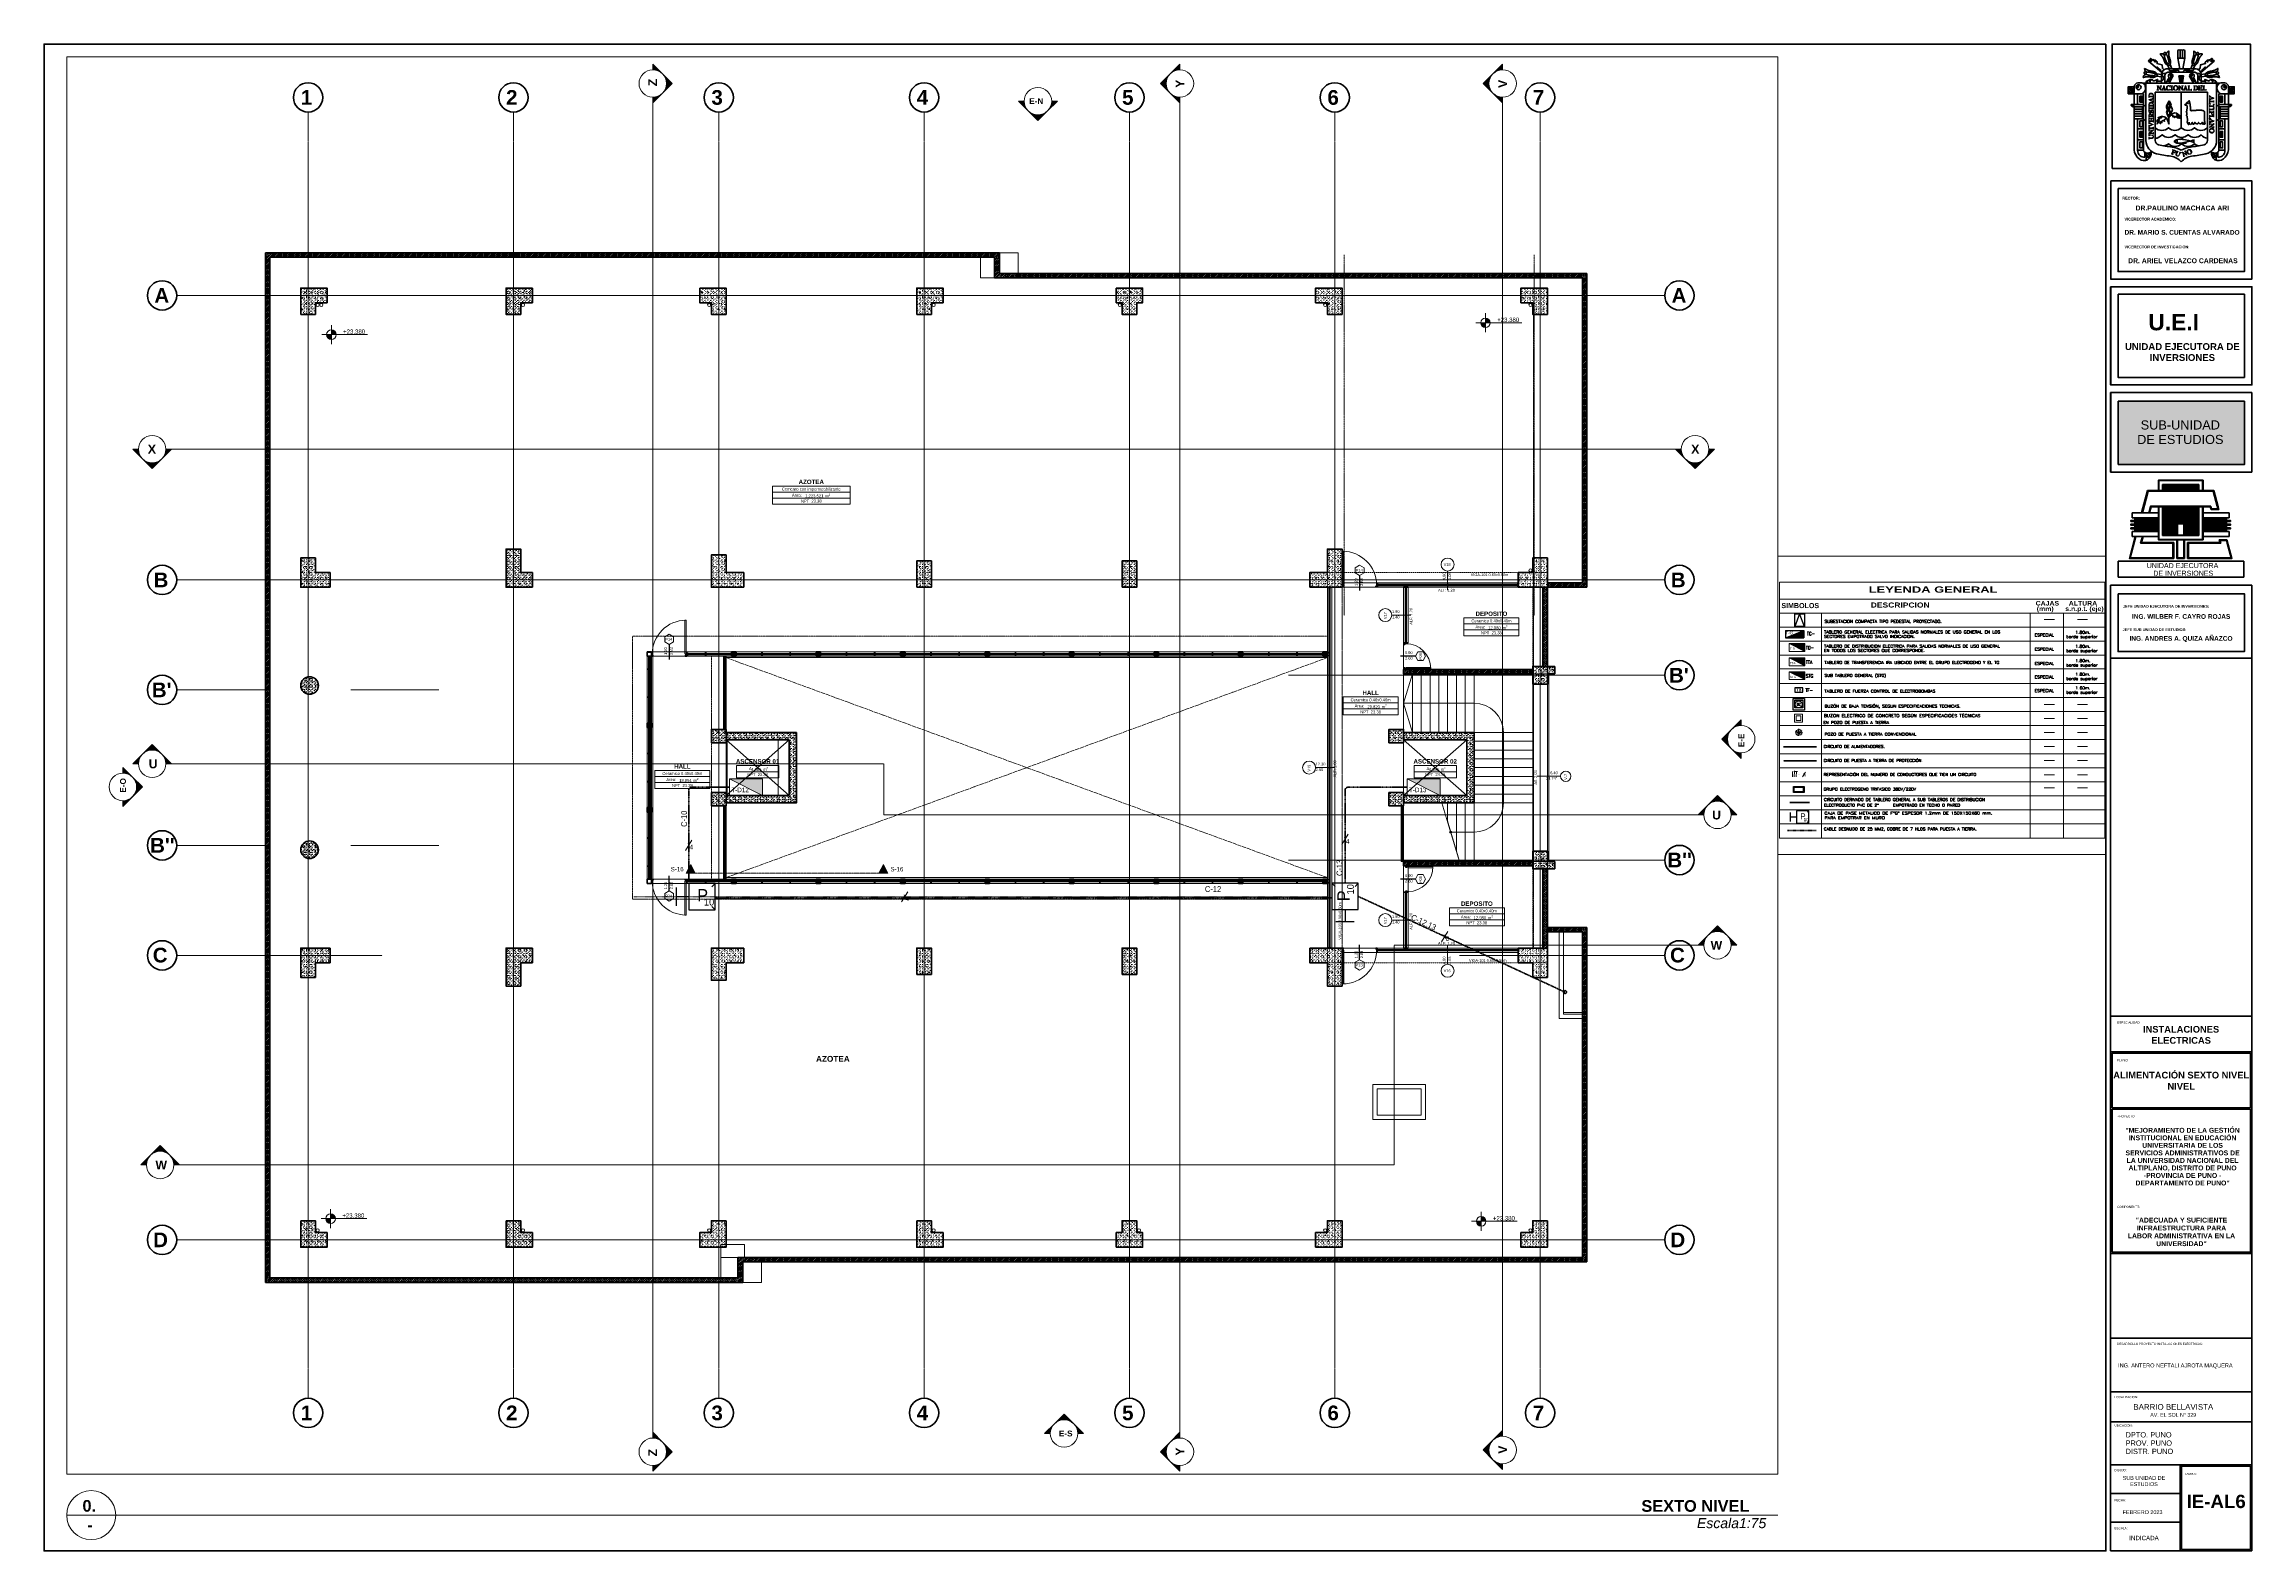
# Paper-space layout 'IE-AL6 SEXTO NIVEL' of a CAD drawing. Header units: inches. Extents: x -41 to 950, y 12 to 688.
# The model-space entities are those that its viewports show. They can reach past a viewport. Long polylines and large blocks are cut down to what shows.
import ezdxf

# ---------------------------------------------------------------- set-up
doc = ezdxf.new("R2010")
doc.units = ezdxf.units.IN
doc.header["$MEASUREMENT"] = 0
doc.set_wipeout_variables(frame=1)
for name, pattern in [('A-PB$0$HIDDEN', [0.375, 0.25, -0.125]), ('ACAD_ISO04W100', [30, 24, -3, 0, -3]), ('CONTINUA', [0]), ('HIDDEN', [0.375, 0.25, -0.125]), ('Hidden Line', [0.195611, 0.141111, -0.0545]), ('HIDDENX2', [0.75, 0.5, -0.25]), ('Línea Oculta', [0.195611, 0.141111, -0.0545]), ('Oculto', [0.15875, 0.105833, -0.052917]), ('Punto & Raya', [0.65, 0.5, -0.075, 0, -0.075]), ('Punto & Rayas', [0.335139, 0.15875, -0.088194, 0, -0.088194]), ('Raya Pequeña', [0.141111, 0.070556, -0.070556]), ('Rayas', [0.282222, 0.141111, -0.141111]), ('RAYITAS', [0.375, 0.25, -0.125]), ('Wipeout_Contour', [1, 0, -1])]:
    doc.linetypes.add(name, pattern=pattern)
for name, color, linetype, lineweight in [('00 IE TABLERO IE', 4, 'Continuous', 25), ('ALUMBRADO', 5, 'Continuous', 25), ('CAJA-1', 140, 'Continuous', 0), ('CONDUCTOR DESNUDO DE 25MM2', 41, 'Rayas', 35), ('conductor electrico de suministro de energia a sub tableros', 1, 'Continuous', 0), ('distribucion a sub tableros', 210, 'CONTINUA', 40), ('E_BUZON BT', 4, 'Continuous', 30), ('E_SET', 3, 'Continuous', 30), ('ESCALERAS', 30, 'Continuous', 18), ('GRUPO ELECTROGENO', 1, 'Continuous', 30), ('Lineas Electr', 4, 'Continuous', 18), ('sub tablero de distribucion', 184, 'Continuous', 9), ('TEXT', 7, 'Continuous', 13), ('textos', 7, 'Continuous', 5), ('TOMA', 140, 'Continuous', 40), ('TOMACORRIENTE', 22, 'RAYITAS', 9)]:
    doc.layers.add(name, color=color, linetype=linetype, lineweight=lineweight)
for name, color, linetype in [('02 _ ARQ _ ALB _ Ejes Generales', 7, 'Continuous'), ('02 _ ARQ _ ZON _ Espacio.3D', 7, 'Continuous'), ('035_cotes', 2, 'Continuous'), ('08 _ STR _ EXT _ 06 Columnas', 7, 'Continuous'), ('08 _ STR _ EXT _ 06 Elementos de Fachada', 7, 'Continuous'), ('08 _ STR _ EXT _ 07 Losa Aligerada', 7, 'Continuous'), ('08 _ STR _ EXT _ 09 Vigas', 7, 'Continuous'), ('08 _ STR _ EXT _ 11 Escaleras', 7, 'Continuous'), ('08 _ STR _ EXT _ 12 Ascensor', 7, 'Continuous'), ('Acabado - Muros', 7, 'Continuous'), ('BUZONES CDE COMUNICACION', 3, 'Continuous'), ('Dibujo & Figuras', 7, 'Continuous'), ('Dibujo 2D - General', 7, 'Continuous'), ('Estructura - 04 MURO', 253, 'Continuous'), ('IE-LEYENDA', 4, 'Continuous'), ('Interior - Escaleras & Barandillas', 7, 'Continuous'), ('Interior - Mobiliario', 7, 'Continuous'), ('Marcador - Alzados', 7, 'Continuous'), ('Marcador - Secciones', 251, 'Continuous'), ('MEP - HVAC', 7, 'Continuous'), ('Notas - Etiquetas', 251, 'Continuous'), ('Notas - General', 7, 'Continuous'), ('Notas - Textos', 7, 'Continuous')]:
    doc.layers.add(name, color=color, linetype=linetype)
doc.layers.add('NonPlottable_Dibujo & Figuras', color=7, linetype='Continuous', plot=False)
doc.styles.add('CUADRO', font='romans.shx')
doc.styles.add('Estilo_Generado_1', font='swisseb.ttf')
doc.styles.add('Estilo_Generado_11', font='symbol.ttf')
doc.styles.add('Estilo_Generado_12', font='')
doc.styles.add('Estilo_Generado_13', font='swissko.ttf')
doc.styles.add('Estilo_Generado_14', font='')
doc.styles.add('Estilo_Generado_3', font='arial.ttf')
doc.styles.add('Estilo_Generado_4', font='swisse.ttf')
doc.styles.add('Estilo_Generado_7', font='swisse.ttf')
doc.styles.add('Estilo_Generado_8', font='arialbd.ttf')
doc.styles.add('Estilo_Generado_9', font='ARIALN.TTF')
doc.styles.add('ROMAND', font='romand__.ttf', dxfattribs={"width": 1.2, "height": 0.1})
doc.styles.add('Romans', font='romans.shx')
doc.styles.add('ROMANS 150', font='arial.ttf', dxfattribs={"width": 0.8, "height": 0.48})
doc.styles.add('SANSSERIFBOLD', font='sasb____.pfb')
doc.styles.add('SWISS', font='swisse.ttf')
doc.styles.get('Estilo_Generado_12').set_extended_font_data('Swis721 LtEx BT', bold=True)
doc.styles.get('Estilo_Generado_14').set_extended_font_data('Swis721 Ex BT', italic=True)
doc.linetypes.add('ZIGZAG', pattern='A,0.00254,-5.08,[131,ltypeshp.shx,S=5.08,R=0,X=-5.08,Y=0],-10.16,[131,ltypeshp.shx,S=5.08,R=180,X=5.08,Y=0],-5.08', length=20.32254)
pattern_1 = [(0, (462.50006, 3e-09), (0, 0.3897114), [0.024375, -0.200625]), (0, (462.61256, 0.19486), (0, 0.3897114), [0.024375, -0.200625]), (60, (462.50006, 3e-09), (-0.3375, 0.1948557), [0.024375, -0.200625]), (60, (462.72506, 3e-09), (-0.3375, 0.1948557), [0.024375, -0.200625]), (120, (462.52444, 3e-09), (0.3375, 0.1948557), [0.024375, -0.200625]), (120, (462.74944, 3e-09), (0.3375, 0.1948557), [0.024375, -0.200625]), (0, (462.50006, 0.0375), (0, 0.075), [0, -0.075, 0, -0.1125]), (45, (462.53756, 0.0375), (-0.05303301, 0.05303301), [0, -0.05625, 0, -0.09375])]
pattern_2 = [(45, (462.50006, 3e-09), (-0.030052038, 0.030052038), [])]

# ---------------------------------------------------------------- blocks, each defined once
blk = doc.blocks.new('T5015')
at = {"layer": '00 IE TABLERO IE'}
for p, q in [((-0.25, -0.2), (0.25, 0)), ((-0.25, 0), (0.25, 0)), ((-0.25, 0), (-0.25, -0.2)), ((0.25, 0), (0.25, -0.2)), ((-0.25, -0.2), (0.25, -0.2))]:
    blk.add_line(p, q, dxfattribs=at)
blk.add_solid([(-0.25, -0.2), (0.25, 0), (0.25, -0.2)], dxfattribs=at)
blk = doc.blocks.new('SET')
at = {"layer": 'E_SET'}
for points in [[(1, 0.75), (1, -0.75), (-1, -0.75), (-1, 0.75), (1, 0.75)], [(1, 0.75), (-1, 0), (1, -0.75)]]:
    blk.add_lwpolyline(points, dxfattribs=at)
blk = doc.blocks.new('TB')
at = {"layer": 'ALUMBRADO', "color": 120, "linetype": 'Continuous', "ltscale": 0.5, "const_width": 0.0119}
blk.add_lwpolyline([(0.176, 0.159), (-0.112, 0.159), (-0.112, 0), (0.176, 0)], close=True, dxfattribs=at)
at = {"layer": 'ALUMBRADO', "color": 140}
blk.add_lwpolyline([(-0.112, 0), (0.176, 0), (0.176, 0.159), (-0.112, 0.159)], close=True, dxfattribs=at)
blk = doc.blocks.new('TD')
blk.add_hatch(color=256).paths.add_polyline_path([(-0.65, 0.35), (-0.65, 0.05), (-0.05, 0.05)])
blk.add_line((-0.65, 0.35), (-0.05, 0.05))
blk.add_lwpolyline([(-0.65, 0.05), (-0.05, 0.05), (-0.05, 0.35), (-0.65, 0.35)], close=True)
blk = doc.blocks.new('BUZON COMUNICACIONES')
at = {"layer": 'BUZONES CDE COMUNICACION', "lineweight": -2, "elevation": 4337.758}
for points in [[(2636.731, 1479.557), (2637.731, 1479.557), (2637.731, 1478.557), (2636.731, 1478.557)], [(2636.881, 1479.407), (2637.581, 1479.407), (2637.581, 1478.757), (2636.881, 1478.757)]]:
    blk.add_lwpolyline(points, close=True, dxfattribs=at)
at = {"layer": 'BUZONES CDE COMUNICACION', "lineweight": -2}
blk.add_circle((2637.231, 1479.057, 4337.758), 0.3, dxfattribs=at)
at = {"color": 3, "lineweight": 140, "insert": (2637.061, 1479.155), "char_height": 0.2, "attachment_point": 1, "style": 'CUADRO'}
blk.add_mtext_dynamic_manual_height_columns('{\\Fromans|c0;BZ}', width=0.46064, gutter_width=1, heights=[0], dxfattribs=at)
blk = doc.blocks.new('*U314')
at = {"layer": 'CAJA-1', "lineweight": 25}
for p, q in [((5362.509, 2431.964), (5362.509, 2432.069)), ((5362.647, 2431.964), (5362.509, 2431.964)), ((5362.509, 2431.859), (5362.509, 2431.964))]:
    blk.add_line(p, q, dxfattribs=at)
at = {"layer": 'CAJA-1'}
for p, q in [((5362.948, 2432.115), (5362.911, 2432.077)), ((5362.948, 2431.814), (5362.911, 2431.851))]:
    blk.add_line(p, q, dxfattribs=at)
at = {"layer": 'CAJA-1', "lineweight": 25}
blk.add_lwpolyline([(5362.647, 2431.814), (5362.948, 2431.814), (5362.948, 2432.115), (5362.647, 2432.115)], close=True, dxfattribs=at)
at = {"layer": 'CAJA-1'}
for s, height, p in [('P', 0.139, (5362.743, 2431.912)), ('10', 0.0787, (5362.82, 2431.864))]:
    blk.add_text(s, height=height, dxfattribs=at).set_placement(p)
blk = doc.blocks.new('POZO')
at = {"layer": 'ALUMBRADO', "color": 3, "linetype": 'Continuous', "ltscale": 0.5}
for p, q in [((0, -0.184), (0, 0)), ((-0.142, -0.184), (0.142, -0.184)), ((-0.113, -0.218), (0.113, -0.218)), ((-0.085, -0.251), (0.085, -0.251)), ((-0.057, -0.285), (0.057, -0.285)), ((-0.028, -0.319), (0.028, -0.319))]:
    blk.add_line(p, q, dxfattribs=at)
at = {"layer": 'ALUMBRADO', "color": 2, "linetype": 'HIDDEN', "ltscale": 0.5}
blk.add_circle((0, -0.228), 0.18, dxfattribs=at)

msp = doc.modelspace()

# ---------------------------------------------------------------- hatches: boundary and pattern name
at = {"linetype": 'Continuous', "lineweight": 13, "true_color": 0x636466}
for points in [[(472.615, 38.312), (472.778, 38.312), (472.765, 38.374), (472.73, 38.427), (472.677, 38.462), (472.615, 38.474)], [(511.959, 38.716), (511.797, 38.716), (511.809, 38.654), (511.845, 38.601), (511.897, 38.566), (511.959, 38.553)], [(511.959, 38.716), (512.122, 38.716), (512.11, 38.778), (512.074, 38.831), (512.022, 38.866), (511.959, 38.878)], [(472.615, 38.312), (472.453, 38.312), (472.465, 38.25), (472.5, 38.197), (472.553, 38.162), (472.615, 38.149)], [(472.588, 8.173), (472.751, 8.173), (472.739, 8.235), (472.703, 8.288), (472.651, 8.323), (472.588, 8.336)], [(472.588, 8.173), (472.426, 8.173), (472.438, 8.111), (472.474, 8.058), (472.526, 8.023), (472.588, 8.011)], [(511.812, 8.082), (511.65, 8.082), (511.662, 8.019), (511.697, 7.967), (511.75, 7.932), (511.812, 7.919)], [(511.812, 8.082), (511.975, 8.082), (511.962, 8.144), (511.927, 8.197), (511.874, 8.232), (511.812, 8.244)]]:
    msp.add_hatch(color=251, dxfattribs=at).paths.add_polyline_path(points)
at = {"layer": '08 _ STR _ EXT _ 06 Columnas', "linetype": 'Continuous', "lineweight": 9}
h = msp.add_hatch(dxfattribs=at)
h.set_pattern_fill('HORMIGÓN_EN_MASA_0002', style=0, pattern_type=2)
h.set_pattern_definition(pattern_1)
h.paths.add_polyline_path([(471.57, 39), (472.07, 39), (472.07, 39.4), (472.47, 39.4), (472.47, 39.9), (471.57, 39.9)])
h = msp.add_hatch(dxfattribs=at)
h.set_pattern_fill('HORMIGÓN_EN_MASA_0002', style=0, pattern_type=2)
h.set_pattern_definition(pattern_1)
h.paths.add_polyline_path([(479.47, 39.9), (478.57, 39.9), (478.57, 39), (479.07, 39), (479.07, 39.4), (479.47, 39.4)])
h = msp.add_hatch(dxfattribs=at)
h.set_pattern_fill('HORMIGÓN_EN_MASA_0002', style=0, pattern_type=2)
h.set_pattern_definition(pattern_1)
h.paths.add_polyline_path([(485.17, 39.9), (485.17, 39.4), (485.57, 39.4), (485.57, 39), (486.07, 39), (486.07, 39.9)])
h = msp.add_hatch(dxfattribs=at)
h.set_pattern_fill('HORMIGÓN_EN_MASA_0002', style=0, pattern_type=2)
h.set_pattern_definition(pattern_1)
h.paths.add_polyline_path([(492.57, 39), (493.07, 39), (493.07, 39.4), (493.47, 39.4), (493.47, 39.9), (492.57, 39.9)])
h = msp.add_hatch(dxfattribs=at)
h.set_pattern_fill('HORMIGÓN_EN_MASA_0002', style=0, pattern_type=2)
h.set_pattern_definition(pattern_1)
h.paths.add_polyline_path([(479.47, 29.7), (479.47, 30.2), (479.07, 30.2), (479.07, 31), (478.57, 31), (478.57, 29.7)])
h = msp.add_hatch(dxfattribs=at)
h.set_pattern_fill('HORMIGÓN_EN_MASA_0002', style=0, pattern_type=2)
h.set_pattern_definition(pattern_1)
h.paths.add_polyline_path([(505.97, 29.7), (507.07, 29.7), (507.07, 31), (506.57, 31), (506.57, 30.2), (505.97, 30.2)])
h = msp.add_hatch(dxfattribs=at)
h.set_pattern_fill('HORMIGÓN_EN_MASA_0002', style=0, pattern_type=2)
h.set_pattern_definition(pattern_1)
h.paths.add_polyline_path([(472.57, 29.7), (472.57, 30.2), (472.07, 30.2), (472.07, 30.7), (471.57, 30.7), (471.57, 29.7)])
h = msp.add_hatch(dxfattribs=at)
h.set_pattern_fill('HORMIGÓN_EN_MASA_0002', style=0, pattern_type=2)
h.set_pattern_definition(pattern_1)
h.paths.add_polyline_path([(486.67, 29.7), (486.67, 30.2), (486.07, 30.2), (486.07, 30.8), (485.57, 30.8), (485.57, 29.7)])
h = msp.add_hatch(dxfattribs=at)
h.set_pattern_fill('HORMIGÓN_EN_MASA_0002', style=0, pattern_type=2)
h.set_pattern_definition(pattern_1)
h.paths.add_polyline_path([(492.57, 29.7), (493.07, 29.7), (493.07, 30.6), (492.57, 30.6)])
h = msp.add_hatch(dxfattribs=at)
h.set_pattern_fill('HORMIGÓN_EN_MASA_0002', style=0, pattern_type=2)
h.set_pattern_definition(pattern_1)
h.paths.add_polyline_path([(499.57, 29.7), (500.07, 29.7), (500.07, 30.6), (499.57, 30.6)])
h = msp.add_hatch(dxfattribs=at)
h.set_pattern_fill('HORMIGÓN_EN_MASA_0002', style=0, pattern_type=2)
h.set_pattern_definition(pattern_1)
h.paths.add_polyline_path([(471.571, 26.35, 0.414214), (471.871, 26.05, 0.414214), (472.171, 26.35, 0.414214), (471.871, 26.65, 0.414214)])
h = msp.add_hatch(dxfattribs=at)
h.set_pattern_fill('HORMIGÓN_EN_MASA_0002', style=0, pattern_type=2)
h.set_pattern_definition(pattern_1)
h.paths.add_polyline_path([(485.57, 24.4), (486.07, 24.4), (486.07, 24.85), (485.57, 24.85)])
h = msp.add_hatch(dxfattribs=at)
h.set_pattern_fill('HORMIGÓN_EN_MASA_0002', style=0, pattern_type=2)
h.set_pattern_definition(pattern_1)
h.paths.add_polyline_path([(485.57, 22.25), (486.07, 22.25), (486.07, 22.7), (485.57, 22.7)])
h = msp.add_hatch(dxfattribs=at)
h.set_pattern_fill('HORMIGÓN_EN_MASA_0002', style=0, pattern_type=2)
h.set_pattern_definition(pattern_1)
h.paths.add_polyline_path([(508.67, 22.25), (509.17, 22.25), (509.17, 22.7), (508.67, 22.7)])
h = msp.add_hatch(dxfattribs=at)
h.set_pattern_fill('HORMIGÓN_EN_MASA_0002', style=0, pattern_type=2)
h.set_pattern_definition(pattern_1)
h.paths.add_polyline_path([(471.571, 20.75, 0.414214), (471.871, 20.45, 0.414214), (472.171, 20.75, 0.414214), (471.871, 21.05, 0.414214)])
h = msp.add_hatch(dxfattribs=at)
h.set_pattern_fill('HORMIGÓN_EN_MASA_0002', style=0, pattern_type=2)
h.set_pattern_definition(pattern_1)
h.paths.add_polyline_path([(472.57, 17.4), (471.57, 17.4), (471.57, 16.4), (472.07, 16.4), (472.07, 16.9), (472.57, 16.9)])
h = msp.add_hatch(dxfattribs=at)
h.set_pattern_fill('HORMIGÓN_EN_MASA_0002', style=0, pattern_type=2)
h.set_pattern_definition(pattern_1)
h.paths.add_polyline_path([(479.47, 17.4), (478.57, 17.4), (478.57, 16.1), (479.07, 16.1), (479.07, 16.9), (479.47, 16.9)])
h = msp.add_hatch(dxfattribs=at)
h.set_pattern_fill('HORMIGÓN_EN_MASA_0002', style=0, pattern_type=2)
h.set_pattern_definition(pattern_1)
h.paths.add_polyline_path([(486.67, 17.4), (485.57, 17.4), (485.57, 16.3), (486.07, 16.3), (486.07, 16.9), (486.67, 16.9)])
h = msp.add_hatch(dxfattribs=at)
h.set_pattern_fill('HORMIGÓN_EN_MASA_0002', style=0, pattern_type=2)
h.set_pattern_definition(pattern_1)
h.paths.add_polyline_path([(492.57, 16.5), (493.07, 16.5), (493.07, 17.4), (492.57, 17.4)])
h = msp.add_hatch(dxfattribs=at)
h.set_pattern_fill('HORMIGÓN_EN_MASA_0002', style=0, pattern_type=2)
h.set_pattern_definition(pattern_1)
h.paths.add_polyline_path([(499.57, 16.5), (500.07, 16.5), (500.07, 17.4), (499.57, 17.4)])
h = msp.add_hatch(dxfattribs=at)
h.set_pattern_fill('HORMIGÓN_EN_MASA_0002', style=0, pattern_type=2)
h.set_pattern_definition(pattern_1)
h.paths.add_polyline_path([(505.97, 17.4), (505.97, 16.9), (506.57, 16.9), (506.57, 16.1), (507.07, 16.1), (507.07, 17.4)])
h = msp.add_hatch(dxfattribs=at)
h.set_pattern_fill('HORMIGÓN_EN_MASA_0002', style=0, pattern_type=2)
h.set_pattern_definition(pattern_1)
h.paths.add_polyline_path([(471.57, 8.1), (471.57, 7.2), (472.47, 7.2), (472.47, 7.7), (472.07, 7.7), (472.07, 8.1)])
h = msp.add_hatch(dxfattribs=at)
h.set_pattern_fill('HORMIGÓN_EN_MASA_0002', style=0, pattern_type=2)
h.set_pattern_definition(pattern_1)
h.paths.add_polyline_path([(478.57, 8.1), (478.57, 7.2), (479.47, 7.2), (479.47, 7.7), (479.07, 7.7), (479.07, 8.1)])
h = msp.add_hatch(dxfattribs=at)
h.set_pattern_fill('HORMIGÓN_EN_MASA_0002', style=0, pattern_type=2)
h.set_pattern_definition(pattern_1)
h.paths.add_polyline_path([(486.07, 8.1), (485.57, 8.1), (485.57, 7.7), (485.17, 7.7), (485.17, 7.2), (486.07, 7.2)])
at = {"layer": '08 _ STR _ EXT _ 06 Elementos de Fachada', "linetype": 'Continuous', "lineweight": 9}
h = msp.add_hatch(dxfattribs=at)
h.set_pattern_fill('HORMIGÓN_EN_MASA_0002', color=250, style=0, pattern_type=2)
h.set_pattern_definition(pattern_1)
h.paths.add_polyline_path([(514.32, 27), (514.07, 27), (514.07, 26.75), (514.32, 26.75)])
h = msp.add_hatch(dxfattribs=at)
h.set_pattern_fill('HORMIGÓN_EN_MASA_0002', color=250, style=0, pattern_type=2)
h.set_pattern_definition(pattern_1)
h.paths.add_polyline_path([(514.07, 20.1), (514.32, 20.1), (514.32, 20.35), (514.07, 20.35)])
at = {"layer": '08 _ STR _ EXT _ 12 Ascensor', "linetype": 'Continuous', "lineweight": 9}
h = msp.add_hatch(dxfattribs=at)
h.set_pattern_fill('HORMIGÓN_EN_MASA_0002', style=0, pattern_type=2)
h.set_pattern_definition(pattern_1)
h.paths.add_polyline_path([(488.22, 24.75), (486.07, 24.75), (486.07, 24.5), (488.22, 24.5)])
h = msp.add_hatch(dxfattribs=at)
h.set_pattern_fill('HORMIGÓN_EN_MASA_0002', style=0, pattern_type=2)
h.set_pattern_definition(pattern_1)
h.paths.add_polyline_path([(488.22, 24.5), (488.47, 24.75), (488.22, 24.75)])
h = msp.add_hatch(dxfattribs=at)
h.set_pattern_fill('HORMIGÓN_EN_MASA_0002', style=0, pattern_type=2)
h.set_pattern_definition(pattern_1)
h.paths.add_polyline_path([(488.22, 24.5), (488.47, 24.5), (488.47, 24.75)])
h = msp.add_hatch(dxfattribs=at)
h.set_pattern_fill('HORMIGÓN_EN_MASA_0002', style=0, pattern_type=2)
h.set_pattern_definition(pattern_1)
h.paths.add_polyline_path([(488.22, 24.5), (488.22, 22.6), (488.47, 22.6), (488.47, 24.5)])
h = msp.add_hatch(dxfattribs=at)
h.set_pattern_fill('HORMIGÓN_EN_MASA_0002', style=0, pattern_type=2)
h.set_pattern_definition(pattern_1)
h.paths.add_polyline_path([(488.22, 22.6), (486.07, 22.6), (486.07, 22.35), (488.22, 22.35)])
h = msp.add_hatch(dxfattribs=at)
h.set_pattern_fill('HORMIGÓN_EN_MASA_0002', style=0, pattern_type=2)
h.set_pattern_definition(pattern_1)
h.paths.add_polyline_path([(488.22, 22.6), (488.47, 22.35), (488.47, 22.6)])
h = msp.add_hatch(dxfattribs=at)
h.set_pattern_fill('HORMIGÓN_EN_MASA_0002', style=0, pattern_type=2)
h.set_pattern_definition(pattern_1)
h.paths.add_polyline_path([(488.22, 22.35), (488.47, 22.35), (488.22, 22.6)])
at = {"layer": 'Estructura - 04 MURO', "linetype": 'Continuous', "lineweight": 5}
h = msp.add_hatch(dxfattribs=at)
h.set_pattern_fill('LADRILLO_COMÚN_0002', color=252, style=0, pattern_type=2)
h.set_pattern_definition(pattern_2)
h.paths.add_polyline_path([(509.17, 27.8), (509.17, 27.8), (509.32, 27.8), (509.32, 27.8)])
h = msp.add_hatch(dxfattribs=at)
h.set_pattern_fill('LADRILLO_COMÚN_0002', color=252, style=0, pattern_type=2)
h.set_pattern_definition(pattern_2)
h.paths.add_polyline_path([(509.17, 17.4), (509.32, 17.4), (509.32, 17.4), (509.17, 17.4)])
h = msp.add_hatch(dxfattribs=at)
h.set_pattern_fill('LADRILLO_COMÚN_0002', color=252, style=0, pattern_type=2)
h.set_pattern_definition(pattern_2)
h.paths.add_polyline_path([(513.07, 17.25), (513.07, 17.25), (513.07, 17.4), (513.07, 17.4)])
at = {"layer": 'Lineas Electr'}
h = msp.add_hatch(color=256, dxfattribs=at)
h.dxf.hatch_style = 1
h.paths.add_polyline_path([(84.538, 59.556, 1), (84.574, 59.555, 1)])
at = {"layer": 'Marcador - Alzados', "linetype": 'Continuous', "lineweight": 13}
for points in [[(496.04, 46.274), (496.371, 45.942, -0.198912), (496.234, 46.274)], [(496.371, 45.942), (496.702, 45.611), (497.033, 45.942, -0.414214)], [(497.365, 46.274), (497.171, 46.274, -0.198912), (497.033, 45.942)], [(520.347, 24.853), (520.016, 24.522), (520.347, 24.191, -0.414214)], [(520.679, 25.184), (520.347, 24.853, -0.198912), (520.679, 24.99)], [(520.679, 23.859), (520.679, 24.053, -0.198912), (520.347, 24.191)], [(465.508, 23.553), (465.508, 23.359, -0.198912), (465.839, 23.222)], [(465.839, 23.222, -0.414214), (465.839, 22.559), (466.17, 22.891)], [(465.508, 22.228), (465.839, 22.559, -0.198912), (465.508, 22.422)], [(497.261, 1.181, -0.414214), (497.923, 1.181), (497.592, 1.512)], [(496.93, 0.85), (497.124, 0.85, -0.198912), (497.261, 1.181)], [(498.255, 0.85), (497.923, 1.181, -0.198912), (498.061, 0.85)]]:
    msp.add_hatch(color=7, dxfattribs=at).paths.add_polyline_path(points)
at = {"layer": 'Marcador - Secciones', "linetype": 'Continuous', "lineweight": 13}
for points in [[(483.57, 47.536), (483.57, 47.342, -0.198912), (483.901, 47.205)], [(501.543, 47.536), (501.211, 47.205, -0.198912), (501.543, 47.342)], [(512.545, 47.536), (512.214, 47.205, -0.198912), (512.545, 47.342)], [(483.901, 47.205, -0.414214), (483.901, 46.542), (484.233, 46.874)], [(501.211, 47.205), (500.88, 46.874), (501.211, 46.542, -0.414214)], [(512.214, 47.205), (511.883, 46.874), (512.214, 46.542, -0.414214)], [(483.57, 46.211), (483.901, 46.542, -0.198912), (483.57, 46.405)], [(501.543, 46.211), (501.543, 46.405, -0.198912), (501.211, 46.542)], [(512.545, 46.211), (512.545, 46.405, -0.198912), (512.214, 46.542)], [(465.842, 34.407), (466.173, 34.075, -0.198912), (466.036, 34.407)], [(466.173, 34.075), (466.504, 33.744), (466.835, 34.075, -0.414214)], [(467.167, 34.407), (466.973, 34.407, -0.198912), (466.835, 34.075)], [(518.44, 34.407), (518.772, 34.075, -0.198912), (518.634, 34.407)], [(519.434, 34.075, -0.414214), (518.772, 34.075), (519.103, 33.744)], [(519.765, 34.407), (519.571, 34.407, -0.198912), (519.434, 34.075)], [(466.173, 24.013, -0.414214), (466.835, 24.013), (466.504, 24.344)], [(465.842, 23.682), (466.036, 23.682, -0.198912), (466.173, 24.013)], [(467.167, 23.682), (466.835, 24.013, -0.198912), (466.973, 23.682)], [(520.201, 22.268), (519.87, 22.599), (519.538, 22.268, -0.414214)], [(519.207, 21.937), (519.401, 21.937, -0.198912), (519.538, 22.268)], [(520.532, 21.937), (520.201, 22.268, -0.198912), (520.338, 21.937)], [(520.201, 17.824), (519.87, 18.155), (519.538, 17.824, -0.414214)], [(519.207, 17.493), (519.401, 17.493, -0.198912), (519.538, 17.824)], [(520.532, 17.493), (520.201, 17.824, -0.198912), (520.338, 17.493)], [(466.445, 10.333, -0.414214), (467.107, 10.333), (466.776, 10.664)], [(466.113, 10.002), (466.307, 10.002, -0.198912), (466.445, 10.333)], [(467.438, 10.002), (467.107, 10.333, -0.198912), (467.244, 10.002)], [(483.57, 0.888), (483.57, 0.694, -0.198912), (483.901, 0.557)], [(501.543, 0.888), (501.211, 0.557, -0.198912), (501.543, 0.694)], [(512.545, 0.947), (512.214, 0.616, -0.198912), (512.545, 0.753)], [(483.901, -0.106), (484.233, 0.225), (483.901, 0.557, -0.414214)], [(501.211, -0.106, -0.414214), (501.211, 0.557), (500.88, 0.225)], [(512.214, -0.047, -0.414214), (512.214, 0.616), (511.883, 0.285)], [(483.57, -0.437), (483.901, -0.106, -0.198912), (483.57, -0.243)], [(501.543, -0.437), (501.543, -0.243, -0.198912), (501.211, -0.106)], [(512.545, -0.378), (512.545, -0.184, -0.198912), (512.214, -0.047)]]:
    msp.add_hatch(color=7, dxfattribs=at).paths.add_polyline_path(points)

# ---------------------------------------------------------------- linework, layer by layer
at = {"color": 251, "linetype": 'Continuous', "lineweight": 13, "true_color": 0x636466}
for p, q in [((472.615, 37.987), (472.615, 38.637)), ((511.634, 38.716), (513.193, 38.716)), ((511.959, 38.391), (511.959, 39.041)), ((472.29, 38.312), (473.848, 38.312)), ((472.588, 7.848), (472.588, 8.498)), ((511.812, 7.757), (511.812, 8.407)), ((472.263, 8.173), (473.822, 8.173)), ((511.487, 8.082), (513.045, 8.082))]:
    msp.add_line(p, q, dxfattribs=at)
for centre in [(472.615, 38.312), (511.959, 38.716), (472.588, 8.173), (511.812, 8.082)]:
    msp.add_circle(centre, 0.163, dxfattribs=at)
at = {"layer": '02 _ ARQ _ ALB _ Ejes Generales', "color": 252, "linetype": 'Punto & Raya', "lineweight": 13}
for p, q in [((471.82, 44.9), (471.82, 45.9)), ((478.82, 44.9), (478.82, 45.9)), ((485.82, 44.9), (485.82, 45.9)), ((492.82, 44.9), (492.82, 45.9)), ((499.82, 44.9), (499.82, 45.9)), ((506.82, 44.9), (506.82, 45.9)), ((513.82, 44.9), (513.82, 45.9)), ((492.82, 44.9), (492.82, 44.9)), ((468.345, 39.65), (467.345, 39.65)), ((517.07, 39.65), (518.07, 39.65)), ((468.345, 29.95), (467.345, 29.95)), ((517.07, 29.95), (518.07, 29.95)), ((506.239, 26.7), (505.239, 26.7)), ((517.07, 26.7), (518.07, 26.7)), ((468.345, 26.2), (467.345, 26.2)), ((473.275, 26.2), (475.275, 26.2)), ((475.275, 26.2), (476.275, 26.2)), ((468.345, 20.9), (467.345, 20.9)), ((473.275, 20.9), (475.275, 20.9)), ((475.275, 20.9), (476.275, 20.9)), ((506.239, 20.4), (505.239, 20.4)), ((517.07, 20.4), (518.07, 20.4)), ((468.345, 17.15), (467.345, 17.15)), ((517.07, 17.15), (518.07, 17.15)), ((468.345, 7.45), (467.345, 7.45)), ((517.07, 7.45), (518.07, 7.45)), ((471.82, 3.05), (471.82, 2.05)), ((478.82, 3.05), (478.82, 2.05)), ((485.82, 3.05), (485.82, 2.05)), ((492.82, 3.05), (492.82, 3.05)), ((492.82, 3.05), (492.82, 2.05)), ((499.82, 3.05), (499.82, 2.05)), ((506.82, 3.05), (506.82, 2.05)), ((513.82, 3.05), (513.82, 2.05))]:
    msp.add_line(p, q, dxfattribs=at)
at = {"layer": '02 _ ARQ _ ALB _ Ejes Generales', "color": 7, "linetype": 'Continuous', "lineweight": 60}
for centre in [(471.82, 46.4), (478.82, 46.4), (485.82, 46.4), (492.82, 46.4), (499.82, 46.4), (506.82, 46.4), (513.82, 46.4), (466.845, 39.65), (518.57, 39.65), (466.845, 29.95), (518.57, 29.95), (518.57, 26.7), (466.845, 26.2), (466.845, 20.9), (518.57, 20.4), (466.845, 17.15), (518.57, 17.15), (466.845, 7.45), (518.57, 7.45), (471.82, 1.55), (478.82, 1.55), (485.82, 1.55), (492.82, 1.55), (499.82, 1.55), (506.82, 1.55), (513.82, 1.55)]:
    msp.add_circle(centre, 0.5, dxfattribs=at)
at = {"layer": '02 _ ARQ _ ZON _ Espacio.3D', "color": 252, "linetype": 'Continuous', "lineweight": 13}
for p, q in [((490.303, 33.147), (487.648, 33.147)), ((487.648, 33.147), (487.648, 32.537)), ((487.648, 33.147), (490.303, 33.147)), ((487.648, 32.944), (487.648, 33.147)), ((490.303, 32.537), (490.303, 33.147)), ((490.303, 33.147), (490.303, 32.944)), ((490.303, 32.944), (487.648, 32.944)), ((487.648, 32.944), (490.303, 32.944)), ((487.648, 32.74), (487.648, 32.944)), ((490.303, 32.74), (487.648, 32.74)), ((487.648, 32.74), (490.303, 32.74)), ((487.648, 32.537), (487.648, 32.74)), ((487.648, 32.537), (490.303, 32.537)), ((490.303, 32.537), (487.648, 32.537)), ((490.303, 32.944), (490.303, 32.74)), ((490.303, 32.74), (490.303, 32.537)), ((513.101, 28.652), (511.223, 28.652)), ((511.223, 28.652), (511.223, 28.042)), ((511.223, 28.652), (513.101, 28.652)), ((511.223, 28.449), (511.223, 28.652)), ((513.101, 28.042), (513.101, 28.652)), ((513.101, 28.652), (513.101, 28.449)), ((513.101, 28.449), (511.223, 28.449)), ((511.223, 28.449), (513.101, 28.449)), ((511.223, 28.245), (511.223, 28.449)), ((513.101, 28.245), (511.223, 28.245)), ((511.223, 28.245), (513.101, 28.245)), ((511.223, 28.042), (511.223, 28.245)), ((511.223, 28.042), (513.101, 28.042)), ((513.101, 28.042), (511.223, 28.042)), ((513.101, 28.449), (513.101, 28.245)), ((513.101, 28.245), (513.101, 28.042)), ((508.983, 25.959), (507.105, 25.959)), ((507.105, 25.959), (507.105, 25.349)), ((507.105, 25.959), (508.983, 25.959)), ((507.105, 25.756), (507.105, 25.959)), ((508.983, 25.756), (507.105, 25.756)), ((507.105, 25.756), (508.983, 25.756)), ((507.105, 25.552), (507.105, 25.756)), ((508.983, 25.349), (508.983, 25.959)), ((508.983, 25.959), (508.983, 25.756)), ((508.983, 25.756), (508.983, 25.552)), ((508.983, 25.552), (507.105, 25.552)), ((507.105, 25.552), (508.983, 25.552)), ((507.105, 25.349), (507.105, 25.552)), ((507.105, 25.349), (508.983, 25.349)), ((508.983, 25.349), (507.105, 25.349)), ((508.983, 25.552), (508.983, 25.349)), ((485.52, 23.449), (483.643, 23.449)), ((483.643, 23.449), (483.643, 22.838)), ((483.643, 23.449), (485.52, 23.449)), ((483.643, 23.245), (483.643, 23.449)), ((485.52, 22.838), (485.52, 23.449)), ((485.52, 23.449), (485.52, 23.245)), ((487.867, 23.617), (486.423, 23.617)), ((486.423, 23.617), (486.423, 23.206)), ((486.423, 23.617), (487.867, 23.617)), ((486.423, 23.412), (486.423, 23.617)), ((487.867, 23.412), (486.423, 23.412)), ((486.423, 23.412), (487.867, 23.412)), ((486.423, 23.206), (486.423, 23.412)), ((487.867, 23.206), (487.867, 23.617)), ((487.867, 23.617), (487.867, 23.412)), ((487.867, 23.412), (487.867, 23.206)), ((510.967, 23.617), (509.523, 23.617)), ((509.523, 23.617), (509.523, 23.206)), ((509.523, 23.617), (510.967, 23.617)), ((509.523, 23.412), (509.523, 23.617)), ((510.967, 23.412), (509.523, 23.412)), ((509.523, 23.412), (510.967, 23.412)), ((509.523, 23.206), (509.523, 23.412)), ((510.967, 23.206), (510.967, 23.617)), ((510.967, 23.617), (510.967, 23.412)), ((510.967, 23.412), (510.967, 23.206)), ((485.52, 23.245), (483.643, 23.245)), ((483.643, 23.245), (485.52, 23.245)), ((483.643, 23.041), (483.643, 23.245)), ((485.52, 23.041), (483.643, 23.041)), ((483.643, 23.041), (485.52, 23.041)), ((483.643, 22.838), (483.643, 23.041)), ((483.643, 22.838), (485.52, 22.838)), ((485.52, 22.838), (483.643, 22.838)), ((485.52, 23.245), (485.52, 23.041)), ((485.52, 23.041), (485.52, 22.838)), ((486.423, 23.206), (487.867, 23.206)), ((487.867, 23.206), (486.423, 23.206)), ((509.523, 23.206), (510.967, 23.206)), ((510.967, 23.206), (509.523, 23.206)), ((512.604, 18.767), (510.727, 18.767)), ((510.727, 18.767), (510.727, 18.157)), ((510.727, 18.767), (512.604, 18.767)), ((510.727, 18.564), (510.727, 18.767)), ((512.604, 18.564), (510.727, 18.564)), ((510.727, 18.564), (512.604, 18.564)), ((510.727, 18.36), (510.727, 18.564)), ((512.604, 18.36), (510.727, 18.36)), ((510.727, 18.36), (512.604, 18.36)), ((510.727, 18.157), (510.727, 18.36)), ((510.727, 18.157), (512.604, 18.157)), ((512.604, 18.157), (510.727, 18.157)), ((512.604, 18.157), (512.604, 18.767)), ((512.604, 18.767), (512.604, 18.564)), ((512.604, 18.564), (512.604, 18.36)), ((512.604, 18.36), (512.604, 18.157))]:
    msp.add_line(p, q, dxfattribs=at)
at = {"layer": '02 _ ARQ _ ZON _ Espacio.3D', "color": 254, "linetype": 'Continuous', "lineweight": 0, "flags": 128}
for points in [[(515.27, 40.25), (494.741, 40.25), (494.741, 40.95), (470.52, 40.95), (470.52, 6.15), (485.89, 6.15), (485.89, 7.296), (486.699, 7.296), (486.699, 6.85), (515.27, 6.85), (515.27, 15.2), (514.47, 15.2), (514.47, 17.95), (514.07, 17.95), (514.07, 16.4), (513.57, 16.4), (513.57, 16.9), (513.07, 16.9), (513.07, 17.25), (507.07, 17.25), (507.07, 16.1), (506.57, 16.1), (506.57, 16.9), (505.97, 16.9), (505.97, 17.4), (506.57, 17.4), (506.57, 19.6), (483.38, 19.6), (483.38, 27.478), (483.38, 27.5), (506.57, 27.5), (506.57, 29.7), (505.97, 29.7), (505.97, 30.2), (506.57, 30.2), (506.57, 31), (507.07, 31), (507.07, 29.85), (513.07, 29.85), (513.07, 30.2), (513.57, 30.2), (513.57, 30.7), (514.07, 30.7), (514.07, 29.85), (515.27, 29.85)], [(506.72, 29.7), (506.72, 17.4), (509.17, 17.4), (509.17, 19.3), (509.32, 19.3), (509.32, 20.2), (509.17, 20.2), (509.17, 22.25), (508.67, 22.25), (508.67, 22.7), (509.17, 22.7), (509.17, 24.4), (508.67, 24.4), (508.67, 24.85), (509.17, 24.85), (509.17, 29.7)], [(513.92, 27), (513.92, 29.7), (509.32, 29.7), (509.32, 27.8), (509.17, 27.8), (509.17, 26.9), (513.57, 26.9), (513.57, 27)], [(483.53, 19.75), (485.57, 19.75), (486.07, 19.75), (486.07, 22.25), (485.57, 22.25), (485.57, 22.7), (486.07, 22.7), (486.07, 24.4), (485.57, 24.4), (485.57, 24.85), (486.07, 24.85), (486.07, 27.35), (485.57, 27.35), (483.53, 27.35)], [(513.92, 17.4), (513.92, 20.1), (513.57, 20.1), (513.57, 20.2), (509.17, 20.2), (509.17, 19.3), (509.32, 19.3), (509.32, 17.4)], [(509.77, 11.7), (508.27, 11.7), (508.27, 12.6), (509.77, 12.6)]]:
    msp.add_lwpolyline(points, close=True, dxfattribs=at)
at = {"layer": '02 _ ARQ _ ZON _ Espacio.3D', "color": 255, "linetype": 'Continuous', "lineweight": 0, "flags": 128}
for points in [[(486.07, 22.6), (488.22, 22.6), (488.22, 24.5), (486.07, 24.5)], [(509.17, 22.6), (511.32, 22.6), (511.32, 24.5), (509.17, 24.5)]]:
    msp.add_lwpolyline(points, close=True, dxfattribs=at)
at = {"layer": '08 _ STR _ EXT _ 06 Columnas', "color": 7, "linetype": 'Continuous', "lineweight": 80, "flags": 128}
for points in [[(471.57, 39), (471.57, 39.9), (472.47, 39.9), (472.47, 39.4), (472.07, 39.4), (472.07, 39)], [(479.47, 39.9), (478.57, 39.9), (478.57, 39), (479.07, 39), (479.07, 39.4), (479.47, 39.4)], [(485.17, 39.9), (486.07, 39.9), (486.07, 39), (485.57, 39), (485.57, 39.4), (485.17, 39.4)], [(492.57, 39), (492.57, 39.9), (493.47, 39.9), (493.47, 39.4), (493.07, 39.4), (493.07, 39)], [(479.47, 29.7), (478.57, 29.7), (478.57, 31), (479.07, 31), (479.07, 30.2), (479.47, 30.2)], [(472.57, 29.7), (471.57, 29.7), (471.57, 30.7), (472.07, 30.7), (472.07, 30.2), (472.57, 30.2)], [(492.57, 29.7), (493.07, 29.7), (493.07, 30.6), (492.57, 30.6)], [(499.57, 29.7), (500.07, 29.7), (500.07, 30.6), (499.57, 30.6)], [(485.57, 24.4), (486.07, 24.4), (486.07, 24.85), (485.57, 24.85)], [(485.57, 22.25), (486.07, 22.25), (486.07, 22.7), (485.57, 22.7)], [(508.67, 22.25), (509.17, 22.25), (509.17, 22.7), (508.67, 22.7)], [(472.57, 17.4), (471.57, 17.4), (471.57, 16.4), (472.07, 16.4), (472.07, 16.9), (472.57, 16.9)], [(479.47, 17.4), (478.57, 17.4), (478.57, 16.1), (479.07, 16.1), (479.07, 16.9), (479.47, 16.9)], [(492.57, 16.5), (493.07, 16.5), (493.07, 17.4), (492.57, 17.4)], [(499.57, 16.5), (500.07, 16.5), (500.07, 17.4), (499.57, 17.4)], [(471.57, 8.1), (471.57, 7.2), (472.47, 7.2), (472.47, 7.7), (472.07, 7.7), (472.07, 8.1)], [(478.57, 8.1), (478.57, 7.2), (479.47, 7.2), (479.47, 7.7), (479.07, 7.7), (479.07, 8.1)], [(486.07, 8.1), (486.07, 7.2), (485.17, 7.2), (485.17, 7.7), (485.57, 7.7), (485.57, 8.1)]]:
    msp.add_lwpolyline(points, close=True, dxfattribs=at)
at = {"layer": '08 _ STR _ EXT _ 06 Columnas', "color": 7, "linetype": 'Continuous', "lineweight": 60, "flags": 128}
for points in [[(505.97, 29.7), (507.07, 29.7), (507.07, 31), (506.57, 31), (506.57, 30.2), (505.97, 30.2)], [(486.67, 29.7), (485.57, 29.7), (485.57, 30.8), (486.07, 30.8), (486.07, 30.2), (486.67, 30.2)], [(486.67, 17.4), (485.57, 17.4), (485.57, 16.3), (486.07, 16.3), (486.07, 16.9), (486.67, 16.9)], [(505.97, 17.4), (507.07, 17.4), (507.07, 16.1), (506.57, 16.1), (506.57, 16.9), (505.97, 16.9)]]:
    msp.add_lwpolyline(points, close=True, dxfattribs=at)
at = {"layer": '08 _ STR _ EXT _ 06 Columnas', "color": 7, "linetype": 'Continuous', "lineweight": 80, "flags": 128}
for points in [[(471.571, 26.35, 0.414214), (471.871, 26.05, 0.414214), (472.171, 26.35, 0.414214), (471.871, 26.65, 0.414214)], [(471.571, 20.75, 0.414214), (471.871, 20.45, 0.414214), (472.171, 20.75, 0.414214), (471.871, 21.05, 0.414214)]]:
    msp.add_lwpolyline(points, format="xyb", close=True, dxfattribs=at)
at = {"layer": '08 _ STR _ EXT _ 06 Elementos de Fachada', "color": 7, "linetype": 'Continuous', "lineweight": 80, "flags": 128}
for points in [[(514.32, 27), (514.07, 27)], [(514.07, 26.75), (514.32, 26.75)], [(514.32, 27), (514.32, 26.75)], [(514.32, 20.35), (514.07, 20.35)], [(514.32, 20.1), (514.32, 20.35)], [(514.07, 20.1), (514.32, 20.1)]]:
    msp.add_lwpolyline(points, dxfattribs=at)
at = {"layer": '08 _ STR _ EXT _ 07 Losa Aligerada', "color": 7, "linetype": 'Continuous', "lineweight": 18, "flags": 128}
for points in [[(470.37, 6), (487.275, 6), (486.467, 6.15), (485.89, 6.15), (485.89, 6.85), (486.467, 6.85), (487.275, 6.7), (515.42, 6.7), (515.42, 18.1), (514.07, 18.1), (514.07, 18.1), (514.07, 20.35), (511.57, 20.35), (509.17, 20.35), (509.17, 22.35), (509.17, 24.75), (509.17, 24.75), (509.17, 26.75), (514.07, 26.75), (514.07, 27), (514.07, 29.7), (515.42, 29.7), (515.42, 40.4), (496.03, 40.4), (495.55, 40.311), (495.55, 40.95), (495.222, 40.95), (496.03, 41.1), (470.37, 41.1)], [(506.57, 19.8), (506.57, 27.3), (486.07, 27.3), (486.07, 24.776), (486.07, 24.5), (486.07, 24.5), (486.07, 22.6), (486.071, 22.6), (486.071, 22.35), (486.07, 22.35), (486.07, 19.8)], [(514.62, 17.95), (515.27, 17.95), (515.27, 15.15), (514.62, 15.15)], [(508.27, 12.6), (509.77, 12.6), (509.77, 11.7), (508.27, 11.7)]]:
    msp.add_lwpolyline(points, close=True, dxfattribs=at)
at = {"layer": '08 _ STR _ EXT _ 09 Vigas', "color": 251, "linetype": 'Hidden Line', "lineweight": 13}
for p, q in [((507.07, 17.4), (507.07, 29.7)), ((506.57, 16.9), (514.07, 16.9))]:
    msp.add_line(p, q, dxfattribs=at)
at = {"layer": '08 _ STR _ EXT _ 12 Ascensor', "color": 7, "linetype": 'Continuous', "lineweight": 80, "flags": 128}
for points in [[(488.22, 24.75), (486.07, 24.75)], [(486.07, 24.75), (486.07, 24.5)], [(486.07, 24.5), (488.22, 24.5)], [(488.47, 24.75), (488.22, 24.75)], [(488.22, 24.5), (488.22, 22.6)], [(488.47, 22.6), (488.47, 24.75)], [(488.22, 22.6), (486.07, 22.6)], [(486.07, 22.35), (486.07, 22.6)], [(488.47, 22.35), (488.47, 22.6)], [(509.17, 22.35), (509.17, 22.6)], [(486.07, 22.35), (488.47, 22.35)]]:
    msp.add_lwpolyline(points, dxfattribs=at)
at = {"layer": 'CONDUCTOR DESNUDO DE 25MM2'}
msp.add_line((84.053, 55.332), (86.104, 55.332), dxfattribs=at)
at = {"layer": 'conductor electrico de suministro de energia a sub tableros', "lineweight": 40}
msp.add_line((83.775, 61.321), (86.132, 61.321), dxfattribs=at)
at = {"layer": 'Dibujo 2D - General', "color": 7, "linetype": 'Oculto', "lineweight": 13}
msp.add_line((507.07, 29.7), (507.07, 17.4), dxfattribs=at)
at = {"layer": 'Dibujo 2D - General', "color": 250, "linetype": 'Continuous', "lineweight": 9}
for p, q in [((486.07, 22.6), (488.22, 24.5)), ((488.22, 22.6), (486.07, 24.5))]:
    msp.add_line(p, q, dxfattribs=at)
at = {"layer": 'Dibujo 2D - General', "color": 7, "linetype": 'ACAD_ISO04W100', "lineweight": 13}
msp.add_line((500.66, 19.1), (502.881, 19.1), dxfattribs=at)
at = {"layer": 'distribucion a sub tableros', "linetype": 'A-PB$0$HIDDEN', "lineweight": 40}
for p, q in [((84.222, 57.329), (85.644, 57.329)), ((486.192, 22.881), (484.897, 22.881)), ((507.171, 19.61), (507.171, 22.781)), ((509.292, 22.881), (507.271, 22.881)), ((485.7, 19.1), (506.72, 19.109))]:
    msp.add_line(p, q, dxfattribs=at)
for centre in [(484.897, 22.781), (507.271, 22.781)]:
    msp.add_arc(centre, 0.1, 90, 180, dxfattribs=at)
at = {"layer": 'E_BUZON BT', "lineweight": 13}
msp.add_lwpolyline([(84.563, 63.666), (84.563, 63.087), (85.141, 63.087), (85.141, 63.666)], close=True, dxfattribs=at)
msp.add_lwpolyline([(84.678, 63.55), (84.678, 63.203), (85.025, 63.203), (85.025, 63.55), (84.678, 63.55)], dxfattribs=at)
at = {"layer": 'ESCALERAS', "color": 8, "linetype": 'Rayas', "ltscale": 3}
msp.add_line((506.57, 19.15, 0), (482.92, 19.15, 0), dxfattribs=at)
at = {"layer": 'Estructura - 04 MURO', "color": 165, "linetype": 'Continuous', "lineweight": 15}
for p, q in [((507.095, 30.925), (507.095, 29.775)), ((507.135, 30.925), (507.095, 30.925)), ((507.135, 29.775), (507.135, 30.925)), ((510.67, 30.253), (510.67, 29.6)), ((506.57, 29.7), (506.57, 17.4)), ((506.62, 23.57), (506.62, 29.674)), ((506.645, 29.674), (506.645, 23.57)), ((506.67, 29.674), (506.67, 23.57)), ((506.72, 29.7), (506.72, 17.4)), ((507.095, 29.775), (507.135, 29.775)), ((508.27, 29.85), (513.07, 29.85)), ((508.27, 29.7), (513.07, 29.7)), ((510.65, 29.8), (508.296, 29.8)), ((508.296, 29.775), (510.65, 29.775)), ((508.296, 29.75), (510.65, 29.75)), ((509.17, 27.8), (509.17, 29.7)), ((509.22, 29.674), (509.22, 28.77)), ((509.245, 28.77), (509.245, 29.674)), ((509.27, 28.77), (509.27, 29.674)), ((509.32, 27.8), (509.32, 29.7)), ((513.044, 29.8), (510.69, 29.8)), ((510.69, 29.775), (513.044, 29.775)), ((510.69, 29.75), (513.044, 29.75)), ((508.767, 28.75), (509.42, 28.75)), ((509.22, 28.73), (509.22, 27.826)), ((509.245, 27.826), (509.245, 28.73)), ((509.27, 27.826), (509.27, 28.73)), ((484.665, 28.575), (484.705, 28.575)), ((506.167, 23.55), (506.82, 23.55)), ((506.62, 17.426), (506.62, 23.53)), ((506.645, 23.53), (506.645, 17.426)), ((506.67, 23.53), (506.67, 17.426)), ((514.07, 20.35), (514.12, 20.35)), ((514.07, 20.35), (514.12, 20.35)), ((509.17, 17.4), (509.17, 19.3)), ((509.22, 19.274), (509.22, 18.37)), ((509.245, 18.37), (509.245, 19.274)), ((509.27, 18.37), (509.27, 19.274)), ((509.32, 17.4), (509.32, 19.3)), ((484.665, 18.525), (484.705, 18.525)), ((508.767, 18.35), (509.42, 18.35)), ((509.22, 18.33), (509.22, 17.426)), ((509.245, 17.426), (509.245, 18.33)), ((509.27, 17.426), (509.27, 18.33)), ((507.095, 16.175), (507.095, 17.325)), ((507.095, 17.325), (507.135, 17.325)), ((507.135, 17.325), (507.135, 16.175)), ((508.27, 17.4), (513.07, 17.4)), ((508.296, 17.35), (510.65, 17.35)), ((508.296, 17.325), (510.65, 17.325)), ((510.67, 16.847), (510.67, 17.5)), ((510.69, 17.35), (513.044, 17.35)), ((510.69, 17.325), (513.044, 17.325)), ((508.27, 17.25), (513.07, 17.25)), ((510.65, 17.3), (508.296, 17.3)), ((513.044, 17.3), (510.69, 17.3)), ((507.135, 16.175), (507.095, 16.175))]:
    msp.add_line(p, q, dxfattribs=at)
at = {"layer": 'Estructura - 04 MURO', "color": 7, "linetype": 'Continuous', "lineweight": 80}
for p, q in [((506.57, 29.7), (506.62, 29.7)), ((506.57, 29.7), (506.62, 29.7)), ((506.62, 29.7), (506.67, 29.7)), ((506.62, 29.7), (506.67, 29.7)), ((506.62, 29.7), (506.67, 29.7)), ((506.67, 29.7), (506.72, 29.7)), ((506.67, 29.7), (506.72, 29.7)), ((507.07, 29.775), (507.07, 29.85)), ((507.07, 29.775), (507.07, 29.85)), ((507.07, 29.7), (507.07, 29.775)), ((507.07, 29.7), (507.07, 29.775)), ((507.07, 29.7), (507.07, 29.775)), ((508.27, 29.85), (508.27, 29.8)), ((508.27, 29.775), (508.27, 29.85)), ((508.27, 29.8), (508.27, 29.75)), ((508.27, 29.8), (508.27, 29.75)), ((508.27, 29.7), (508.27, 29.775)), ((508.27, 29.7), (508.27, 29.775)), ((508.27, 29.75), (508.27, 29.7)), ((509.17, 29.7), (509.22, 29.7)), ((509.17, 29.7), (509.22, 29.7)), ((509.22, 29.7), (509.27, 29.7)), ((509.22, 29.7), (509.27, 29.7)), ((509.22, 29.7), (509.27, 29.7)), ((509.27, 29.7), (509.32, 29.7)), ((509.27, 29.7), (509.32, 29.7)), ((513.07, 29.85), (513.07, 29.8)), ((513.07, 29.85), (513.07, 29.8)), ((513.07, 29.8), (513.07, 29.75)), ((513.07, 29.8), (513.07, 29.75)), ((513.07, 29.8), (513.07, 29.75)), ((513.07, 29.75), (513.07, 29.7)), ((513.07, 29.75), (513.07, 29.7)), ((509.17, 27.8), (509.22, 27.8)), ((509.17, 27.8), (509.245, 27.8)), ((509.17, 27.8), (509.22, 27.8)), ((509.17, 27.8), (509.245, 27.8)), ((509.17, 27.8), (509.245, 27.8)), ((509.22, 27.8), (509.27, 27.8)), ((509.22, 27.8), (509.27, 27.8)), ((509.22, 27.8), (509.27, 27.8)), ((509.245, 27.8), (509.32, 27.8)), ((509.245, 27.8), (509.32, 27.8)), ((509.27, 27.8), (509.32, 27.8)), ((509.27, 27.8), (509.32, 27.8)), ((509.17, 19.3), (509.22, 19.3)), ((509.245, 19.3), (509.17, 19.3)), ((509.22, 19.3), (509.27, 19.3)), ((509.22, 19.3), (509.27, 19.3)), ((509.32, 19.3), (509.245, 19.3)), ((509.32, 19.3), (509.245, 19.3)), ((509.27, 19.3), (509.32, 19.3)), ((506.57, 17.4), (506.62, 17.4)), ((506.57, 17.4), (506.62, 17.4)), ((506.62, 17.4), (506.67, 17.4)), ((506.62, 17.4), (506.67, 17.4)), ((506.62, 17.4), (506.67, 17.4)), ((506.67, 17.4), (506.72, 17.4)), ((506.67, 17.4), (506.72, 17.4)), ((507.07, 17.4), (507.07, 17.325)), ((507.07, 17.4), (507.07, 17.325)), ((507.07, 17.4), (507.07, 17.325)), ((507.07, 17.325), (507.07, 17.25)), ((507.07, 17.325), (507.07, 17.25)), ((508.27, 17.35), (508.27, 17.4)), ((508.27, 17.4), (508.27, 17.325)), ((508.27, 17.4), (508.27, 17.325)), ((508.27, 17.3), (508.27, 17.35)), ((508.27, 17.3), (508.27, 17.35)), ((508.27, 17.325), (508.27, 17.25)), ((509.17, 17.4), (509.22, 17.4)), ((509.17, 17.4), (509.22, 17.4)), ((509.22, 17.4), (509.27, 17.4)), ((509.22, 17.4), (509.27, 17.4)), ((509.22, 17.4), (509.27, 17.4)), ((509.27, 17.4), (509.32, 17.4)), ((509.27, 17.4), (509.32, 17.4)), ((513.07, 17.35), (513.07, 17.4)), ((513.07, 17.35), (513.07, 17.4)), ((513.07, 17.3), (513.07, 17.35)), ((513.07, 17.3), (513.07, 17.35)), ((513.07, 17.3), (513.07, 17.35)), ((508.27, 17.25), (508.27, 17.3)), ((513.07, 17.25), (513.07, 17.3)), ((513.07, 17.25), (513.07, 17.3))]:
    msp.add_line(p, q, dxfattribs=at)
at = {"layer": 'Estructura - 04 MURO', "color": 165, "linetype": 'Continuous', "lineweight": 25}
for p, q in [((506.62, 29.674), (506.62, 29.7)), ((506.67, 29.674), (506.62, 29.674)), ((506.67, 29.7), (506.67, 29.674)), ((507.07, 29.7), (507.07, 29.775)), ((507.07, 29.775), (507.095, 29.775)), ((507.12, 29.7), (507.07, 29.7)), ((507.095, 29.775), (507.095, 29.735)), ((507.095, 29.735), (507.12, 29.735)), ((507.12, 29.735), (507.12, 29.7)), ((508.22, 29.7), (508.22, 29.735)), ((508.22, 29.735), (508.245, 29.735)), ((508.27, 29.7), (508.22, 29.7)), ((508.245, 29.735), (508.245, 29.775)), ((508.245, 29.775), (508.27, 29.775)), ((508.296, 29.8), (508.27, 29.8)), ((508.27, 29.775), (508.27, 29.7)), ((508.27, 29.75), (508.296, 29.75)), ((508.296, 29.75), (508.296, 29.8)), ((509.22, 29.7), (509.22, 29.674)), ((509.22, 29.674), (509.27, 29.674)), ((509.27, 29.674), (509.27, 29.7)), ((510.67, 29.8), (510.65, 29.8)), ((510.65, 29.8), (510.65, 29.75)), ((510.65, 29.75), (510.67, 29.75)), ((510.69, 29.8), (510.67, 29.8)), ((510.67, 29.75), (510.69, 29.75)), ((510.69, 29.75), (510.69, 29.8)), ((513.07, 29.8), (513.044, 29.8)), ((513.044, 29.8), (513.044, 29.75)), ((513.044, 29.75), (513.07, 29.75)), ((509.27, 28.77), (509.22, 28.77)), ((509.22, 28.77), (509.22, 28.75)), ((509.22, 28.75), (509.22, 28.73)), ((509.22, 28.73), (509.27, 28.73)), ((509.27, 28.75), (509.27, 28.77)), ((509.27, 28.73), (509.27, 28.75)), ((509.245, 27.8), (509.17, 27.8)), ((509.17, 27.8), (509.17, 27.75)), ((509.17, 27.75), (509.205, 27.75)), ((509.205, 27.75), (509.205, 27.775)), ((509.205, 27.775), (509.245, 27.775)), ((509.27, 27.826), (509.22, 27.826)), ((509.22, 27.826), (509.22, 27.8)), ((509.245, 27.775), (509.245, 27.8)), ((509.27, 27.8), (509.27, 27.826)), ((506.62, 23.55), (506.62, 23.57)), ((506.62, 23.57), (506.67, 23.57)), ((506.62, 23.53), (506.62, 23.55)), ((506.67, 23.53), (506.62, 23.53)), ((506.67, 23.57), (506.67, 23.55)), ((506.67, 23.55), (506.67, 23.53)), ((509.22, 19.3), (509.22, 19.274)), ((509.22, 19.274), (509.27, 19.274)), ((509.245, 19.35), (509.28, 19.35)), ((509.245, 19.3), (509.245, 19.35)), ((509.32, 19.3), (509.245, 19.3)), ((509.27, 19.274), (509.27, 19.3)), ((509.28, 19.35), (509.28, 19.325)), ((509.28, 19.325), (509.32, 19.325)), ((509.32, 19.325), (509.32, 19.3)), ((509.27, 18.37), (509.22, 18.37)), ((509.22, 18.37), (509.22, 18.35)), ((509.22, 18.35), (509.22, 18.33)), ((509.22, 18.33), (509.27, 18.33)), ((509.27, 18.35), (509.27, 18.37)), ((509.27, 18.33), (509.27, 18.35)), ((506.62, 17.4), (506.62, 17.426)), ((506.62, 17.426), (506.67, 17.426)), ((506.67, 17.426), (506.67, 17.4)), ((507.07, 17.4), (507.07, 17.325)), ((507.12, 17.4), (507.07, 17.4)), ((507.07, 17.325), (507.095, 17.325)), ((507.095, 17.325), (507.095, 17.365)), ((507.095, 17.365), (507.12, 17.365)), ((507.12, 17.365), (507.12, 17.4)), ((508.22, 17.4), (508.22, 17.365)), ((508.27, 17.4), (508.22, 17.4)), ((508.22, 17.365), (508.245, 17.365)), ((508.245, 17.365), (508.245, 17.325)), ((508.245, 17.325), (508.27, 17.325)), ((508.27, 17.325), (508.27, 17.4)), ((508.27, 17.35), (508.296, 17.35)), ((508.296, 17.35), (508.296, 17.3)), ((509.27, 17.426), (509.22, 17.426)), ((509.22, 17.426), (509.22, 17.4)), ((509.27, 17.4), (509.27, 17.426)), ((510.65, 17.3), (510.65, 17.35)), ((510.65, 17.35), (510.67, 17.35)), ((510.67, 17.35), (510.69, 17.35)), ((510.69, 17.35), (510.69, 17.3)), ((513.044, 17.3), (513.044, 17.35)), ((513.044, 17.35), (513.07, 17.35)), ((508.296, 17.3), (508.27, 17.3)), ((510.67, 17.3), (510.65, 17.3)), ((510.69, 17.3), (510.67, 17.3)), ((513.07, 17.3), (513.044, 17.3))]:
    msp.add_line(p, q, dxfattribs=at)
at = {"layer": 'Estructura - 04 MURO', "color": 152, "linetype": 'Continuous', "lineweight": 25}
for p, q in [((507.67, 30.1), (507.67, 29.587)), ((484.13, 27.75), (484.13, 27.238)), ((509.57, 27.35), (509.058, 27.35)), ((484.13, 19.35), (484.13, 19.862)), ((509.57, 19.75), (509.058, 19.75)), ((507.67, 17), (507.67, 17.512))]:
    msp.add_line(p, q, dxfattribs=at)
at = {"layer": 'Estructura - 04 MURO', "color": 251, "linetype": 'Continuous', "lineweight": 13, "flags": 128}
for points in [[(507.67, 30.45), (507.518, 30.362), (507.518, 30.187), (507.67, 30.1), (507.822, 30.187), (507.822, 30.362)], [(484.13, 28.1), (483.978, 28.013), (483.978, 27.838), (484.13, 27.75), (484.282, 27.838), (484.282, 28.013)], [(484.13, 19), (484.282, 19.087), (484.282, 19.262), (484.13, 19.35), (483.978, 19.262), (483.978, 19.087)], [(507.67, 16.65), (507.822, 16.737), (507.822, 16.912), (507.67, 17), (507.518, 16.912), (507.518, 16.737)]]:
    msp.add_lwpolyline(points, close=True, dxfattribs=at)
for points in [[(510.892, 30.475, 1), (510.448, 30.475, 1)], [(508.545, 28.972, 1), (508.545, 28.528, 1)], [(505.945, 23.772, 1), (505.945, 23.328, 1)], [(514.695, 23.079, 1), (514.695, 23.429, 1)], [(508.545, 18.572, 1), (508.545, 18.128, 1)], [(510.448, 16.625, 1), (510.892, 16.625, 1)]]:
    msp.add_lwpolyline(points, format="xyb", close=True, dxfattribs=at)
at = {"layer": 'Estructura - 04 MURO', "color": 7, "linetype": 'Continuous', "lineweight": 15}
for centre, start, end in [((507.095, 29.775), 0, 90), ((507.095, 17.325), 270, 0)]:
    msp.add_arc(centre, 1.15, start, end, dxfattribs=at)
at = {"layer": 'GRUPO ELECTROGENO', "elevation": 667.89}
for points in [[(85.243, 58.466), (85.243, 58.054), (84.482, 58.054), (84.482, 58.466)], [(85.221, 58.446), (85.221, 58.076), (84.503, 58.076), (84.503, 58.446)], [(85.192, 58.421), (85.192, 58.105), (84.533, 58.105), (84.533, 58.421)]]:
    msp.add_lwpolyline(points, close=True, dxfattribs=at)
at = {"layer": 'Interior - Escaleras & Barandillas', "color": 161, "linetype": 'Continuous', "lineweight": 13, "flags": 128}
for points in [[(486.045, 26.517, 1), (485.995, 26.517, 1)], [(486.045, 25.683, 1), (485.995, 25.683, 1)], [(486.045, 21.417, 1), (485.995, 21.417, 1)], [(509.145, 21.3, 1), (509.095, 21.3, 1)], [(486.045, 20.583, 1), (485.995, 20.583, 1)]]:
    msp.add_lwpolyline(points, format="xyb", close=True, dxfattribs=at)
at = {"layer": 'Interior - Mobiliario', "color": 162, "linetype": 'Continuous', "lineweight": 20, "flags": 128}
msp.add_lwpolyline([(486.11, 24.499), (486.11, 22.601), (487.85, 22.601), (487.85, 24.499)], close=True, dxfattribs=at)
at = {"layer": 'Lineas Electr', "ltscale": 0.3}
for p, q in [((84.406, 59.178), (84.417, 59.559)), ((84.545, 59.174), (84.556, 59.555)), ((84.781, 59.549), (84.61, 59.554)), ((84.685, 59.171), (84.695, 59.552)), ((85.125, 59.161), (85.343, 59.512)), ((85.262, 59.274), (85.221, 59.4)), ((484.683, 20.729), (484.901, 21.08)), ((507.057, 20.925), (507.275, 21.276)), ((507.194, 21.038), (507.153, 21.164)), ((484.82, 20.842), (484.779, 20.969)), ((492.182, 19.082), (492.141, 19.208)), ((510.457, 17.611), (510.675, 17.961)), ((510.594, 17.724), (510.553, 17.85))]:
    msp.add_line(p, q, dxfattribs=at)
at = {"layer": 'Lineas Electr'}
msp.add_circle((84.556, 59.555), 0.0181, dxfattribs=at)
at = {"layer": 'Marcador - Alzados', "color": 7, "linetype": 'Continuous', "lineweight": 13, "flags": 128}
for points in [[(496.04, 46.274), (496.234, 46.274, 0.198912), (496.371, 45.942)], [(496.371, 45.942, 0.414214), (497.033, 45.942), (496.702, 45.611)], [(497.365, 46.274), (497.171, 46.274, -0.198912), (497.033, 45.942)], [(520.347, 24.853, 0.414214), (520.347, 24.191), (520.016, 24.522)], [(520.679, 25.184), (520.679, 24.99, 0.198912), (520.347, 24.853)], [(520.679, 23.859), (520.679, 24.053, -0.198912), (520.347, 24.191)], [(465.508, 23.553), (465.508, 23.359, -0.198912), (465.839, 23.222)], [(465.839, 23.222, -0.414214), (465.839, 22.559), (466.17, 22.891)], [(465.508, 22.228), (465.508, 22.422, 0.198912), (465.839, 22.559)], [(497.261, 1.181, -0.414214), (497.923, 1.181), (497.592, 1.512)], [(496.93, 0.85), (497.124, 0.85, -0.198912), (497.261, 1.181)], [(498.255, 0.85), (498.061, 0.85, 0.198912), (497.923, 1.181)]]:
    msp.add_lwpolyline(points, format="xyb", close=True, dxfattribs=at)
at = {"layer": 'Marcador - Alzados', "color": 7, "linetype": 'Continuous', "lineweight": 13}
for centre in [(496.702, 46.274), (520.679, 24.522), (465.508, 22.891), (497.592, 0.85)]:
    msp.add_circle(centre, 0.468, dxfattribs=at)
at = {"layer": 'Marcador - Secciones', "color": 251, "linetype": 'Punto & Raya', "lineweight": 13}
msp.add_line((491.453, 23.682), (491.453, 21.937), dxfattribs=at)
at = {"layer": 'Marcador - Secciones', "color": 7, "linetype": 'Continuous', "lineweight": 13, "flags": 128}
for points in [[(483.57, 47.536), (483.57, 47.342, -0.198912), (483.901, 47.205)], [(501.543, 47.536), (501.543, 47.342, 0.198912), (501.211, 47.205)], [(512.545, 47.536), (512.545, 47.342, 0.198912), (512.214, 47.205)], [(483.901, 47.205, -0.414214), (483.901, 46.542), (484.233, 46.874)], [(501.211, 47.205, 0.414214), (501.211, 46.542), (500.88, 46.874)], [(512.214, 47.205, 0.414214), (512.214, 46.542), (511.883, 46.874)], [(483.57, 46.211), (483.57, 46.405, 0.198912), (483.901, 46.542)], [(501.543, 46.211), (501.543, 46.405, -0.198912), (501.211, 46.542)], [(512.545, 46.211), (512.545, 46.405, -0.198912), (512.214, 46.542)], [(465.842, 34.407), (466.036, 34.407, 0.198912), (466.173, 34.075)], [(466.173, 34.075, 0.414214), (466.835, 34.075), (466.504, 33.744)], [(467.167, 34.407), (466.973, 34.407, -0.198912), (466.835, 34.075)], [(518.44, 34.407), (518.634, 34.407, 0.198912), (518.772, 34.075)], [(519.434, 34.075, -0.414214), (518.772, 34.075), (519.103, 33.744)], [(519.765, 34.407), (519.571, 34.407, -0.198912), (519.434, 34.075)], [(466.173, 24.013, -0.414214), (466.835, 24.013), (466.504, 24.344)], [(465.842, 23.682), (466.036, 23.682, -0.198912), (466.173, 24.013)], [(467.167, 23.682), (466.973, 23.682, 0.198912), (466.835, 24.013)], [(520.201, 22.268, 0.414214), (519.538, 22.268), (519.87, 22.599)], [(519.207, 21.937), (519.401, 21.937, -0.198912), (519.538, 22.268)], [(520.532, 21.937), (520.338, 21.937, 0.198912), (520.201, 22.268)], [(520.201, 17.824, 0.414214), (519.538, 17.824), (519.87, 18.155)], [(519.207, 17.493), (519.401, 17.493, -0.198912), (519.538, 17.824)], [(520.532, 17.493), (520.338, 17.493, 0.198912), (520.201, 17.824)], [(466.445, 10.333, -0.414214), (467.107, 10.333), (466.776, 10.664)], [(466.113, 10.002), (466.307, 10.002, -0.198912), (466.445, 10.333)], [(467.438, 10.002), (467.244, 10.002, 0.198912), (467.107, 10.333)], [(483.57, 0.888), (483.57, 0.694, -0.198912), (483.901, 0.557)], [(501.543, 0.888), (501.543, 0.694, 0.198912), (501.211, 0.557)], [(512.545, 0.947), (512.545, 0.753, 0.198912), (512.214, 0.616)], [(483.901, -0.106, 0.414214), (483.901, 0.557), (484.233, 0.225)], [(501.211, -0.106, -0.414214), (501.211, 0.557), (500.88, 0.225)], [(512.214, -0.047, -0.414214), (512.214, 0.616), (511.883, 0.285)], [(483.57, -0.437), (483.57, -0.243, 0.198912), (483.901, -0.106)], [(501.543, -0.437), (501.543, -0.243, -0.198912), (501.211, -0.106)], [(512.545, -0.378), (512.545, -0.184, -0.198912), (512.214, -0.047)]]:
    msp.add_lwpolyline(points, format="xyb", close=True, dxfattribs=at)
at = {"layer": 'Marcador - Secciones', "color": 7, "linetype": 'Continuous', "lineweight": 13}
for centre in [(483.57, 46.874), (501.543, 46.874), (512.545, 46.874), (466.504, 34.407), (519.103, 34.407), (466.504, 23.682), (519.87, 21.937), (519.87, 17.493), (466.776, 10.002), (512.545, 0.285), (483.57, 0.225), (501.543, 0.225)]:
    msp.add_circle(centre, 0.468, dxfattribs=at)
at = {"layer": 'MEP - HVAC', "color": 7, "linetype": 'Continuous', "lineweight": 13, "flags": 128}
for points in [[(472.199, 39.325, 1), (472.091, 39.325, 1)], [(472.324, 39.325, 1), (472.216, 39.325, 1)], [(479.145, 39.271, 1), (479.145, 39.379, 1)], [(485.495, 39.379, 1), (485.495, 39.271, 1)], [(493.145, 39.271, 1), (493.145, 39.379, 1)], [(499.495, 39.379, 1), (499.495, 39.271, 1)], [(506.495, 39.379, 1), (506.495, 39.271, 1)], [(513.495, 39.379, 1), (513.495, 39.271, 1)], [(513.495, 30.221, -1), (513.495, 30.329, -1)], [(472.199, 7.775, -1), (472.091, 7.775, -1)], [(479.145, 7.829, -1), (479.145, 7.721, -1)], [(485.495, 7.721, -1), (485.495, 7.829, -1)], [(493.145, 7.829, -1), (493.145, 7.721, -1)], [(500.145, 7.829, -1), (500.145, 7.721, -1)], [(506.495, 7.721, -1), (506.495, 7.829, -1)], [(513.495, 7.721, -1), (513.495, 7.829, -1)]]:
    msp.add_lwpolyline(points, format="xyb", close=True, dxfattribs=at)
at = {"layer": 'TEXT', "color": 4}
for p, q in [((86.499, 70.907), (86.499, 54.784)), ((101.466, 70.907), (101.466, 54.784)), ((103.833, 70.907), (103.833, 54.784)), ((102.47, 70.441), (103.19, 70.441)), ((104.836, 70.441), (105.556, 70.441)), ((83.476, 69.899), (106.803, 69.899)), ((83.476, 68.891), (106.803, 68.891)), ((83.476, 67.884), (106.803, 67.884)), ((83.476, 66.915), (106.803, 66.915)), ((83.476, 65.868), (106.803, 65.868)), ((83.476, 64.861), (106.803, 64.861)), ((102.47, 64.365), (103.19, 64.365)), ((104.836, 64.365), (105.556, 64.365)), ((83.476, 63.853), (106.803, 63.853)), ((102.47, 63.357), (103.19, 63.357)), ((104.836, 63.357), (105.556, 63.357)), ((83.476, 62.845), (106.803, 62.845)), ((83.476, 61.838), (106.803, 61.838)), ((102.47, 62.35), (103.19, 62.35)), ((104.836, 62.35), (105.556, 62.35)), ((102.47, 61.342), (103.19, 61.342)), ((104.836, 61.342), (105.556, 61.342)), ((83.476, 60.83), (106.803, 60.83)), ((102.47, 60.334), (103.19, 60.334)), ((104.836, 60.334), (105.556, 60.334)), ((83.476, 59.822), (106.803, 59.822)), ((83.476, 58.815), (106.803, 58.815)), ((102.47, 59.308), (103.19, 59.308)), ((104.836, 59.308), (105.556, 59.308)), ((102.47, 58.379, 667.89), (103.19, 58.379, 667.89)), ((104.836, 58.379, 667.89), (105.556, 58.379, 667.89)), ((83.476, 57.807), (106.803, 57.807)), ((83.476, 56.799), (106.803, 56.799)), ((83.476, 55.792), (106.803, 55.792)), ((83.476, 54.784), (106.803, 54.784))]:
    msp.add_line(p, q, dxfattribs=at)
at = {"layer": 'TEXT', "color": 8}
msp.add_line((83.476, 67.884), (106.803, 67.884), dxfattribs=at)
at = {"layer": 'TEXT'}
for p, q in [((102.47, 64.365), (103.19, 64.365)), ((102.47, 63.357), (103.19, 63.357)), ((102.47, 62.35), (103.19, 62.35))]:
    msp.add_line(p, q, dxfattribs=at)
at = {"layer": 'TEXT', "color": 4}
for points in [[(83.476, 71.914), (106.803, 71.914), (106.803, 73.124), (83.476, 73.124)], [(83.476, 70.907), (106.803, 70.907), (106.803, 71.914), (83.476, 71.914)]]:
    msp.add_lwpolyline(points, close=True, dxfattribs=at)
for points in [[(83.476, 72.116), (83.476, 54.784)], [(106.803, 72.116), (106.803, 54.784)]]:
    msp.add_lwpolyline(points, dxfattribs=at)
at = {"layer": 'TOMA', "color": 2, "linetype": 'HIDDENX2', "ltscale": 0.5}
msp.add_line((83.775, 60.313), (86.132, 60.313), dxfattribs=at)

# ---------------------------------------------------------------- block references
for name, p, xscale, yscale, zscale in [('T5015', (84.567, 69.65), 2.607411620617631, 2.607411620617631, 2.607411620617631), ('*U314', (-15968.6, -7223.891), 2.993539879806112, 2.993539879806112, 2.993539879806112)]:
    msp.add_blockref(name, p, dxfattribs=dict(xscale=xscale, yscale=yscale, zscale=zscale))
at = {"layer": 'BUZONES CDE COMUNICACION', "color": 251, "true_color": 0x636466, "xscale": 0.8249270374452111, "yscale": 0.8249270374452111, "zscale": 0.8249270374452111}
msp.add_blockref('BUZON COMUNICACIONES', (-2090.657, -1155.747, -3578.334), dxfattribs=at)
at = {"layer": 'E_SET', "lineweight": 13, "xscale": 0.4610235935458935, "yscale": 0.4610235935458935, "zscale": 0.4610235935458935, "rotation": 270}
msp.add_blockref('SET', (84.92, 70.401), dxfattribs=at)
at = {"layer": 'sub tablero de distribucion', "linetype": 'Continuous', "lineweight": 0, "xscale": 1.875816488894348, "yscale": 1.875816488894348, "zscale": 1.875816488894348}
for p, rotation in [((84.076, 68.82), 180), ((84.076, 67.79), 180), ((84.076, 66.798), 180), ((486.098, 23.257), 179.9999999999811)]:
    msp.add_blockref('TD', p, dxfattribs=dict(at, rotation=rotation))
at = {"layer": 'TOMACORRIENTE', "xscale": 1.999575685095676, "yscale": 1.999575685095676, "zscale": 1.999575685095676}
msp.add_blockref('TB', (84.817, 65.229, -306.334), dxfattribs=at)
at = {"layer": 'TOMACORRIENTE', "linetype": 'ZIGZAG', "xscale": 1.188055232608299, "yscale": 1.188055232608299, "zscale": 1.188055232608299}
msp.add_blockref('POZO', (84.874, 62.616), dxfattribs=at)

# ---------------------------------------------------------------- texts
at = {"color": 251, "lineweight": 13, "true_color": 0x636466, "char_height": 0.15, "attachment_point": 7, "style": 'Estilo_Generado_4'}
for insert in [(473.015, 38.338), (512.359, 38.742), (472.988, 8.199), (512.212, 8.108)]:
    msp.add_mtext('\\A1;{\\W0.900000x;\\pql;\\fSwis721 Ex BT|b0|i0|c0|p34;+23.380}', dxfattribs=dict(at, insert=insert))
at = {"layer": '02 _ ARQ _ ALB _ Ejes Generales', "color": 7, "lineweight": 30, "char_height": 0.5, "attachment_point": 1, "style": 'Estilo_Generado_1'}
for s, insert in [('\\A1;{\\pql;\\pt0;\\fSwis721 Ex BT|b1|i0|c0|p34;1}', (471.571, 46.65)), ('\\A1;{\\pql;\\pt0;\\fSwis721 Ex BT|b1|i0|c0|p34;2}', (478.571, 46.65)), ('\\A1;{\\pql;\\pt0;\\fSwis721 Ex BT|b1|i0|c0|p34;3}', (485.571, 46.65)), ('\\A1;{\\pql;\\pt0;\\fSwis721 Ex BT|b1|i0|c0|p34;4}', (492.571, 46.65)), ('\\A1;{\\pql;\\pt0;\\fSwis721 Ex BT|b1|i0|c0|p34;5}', (499.571, 46.65)), ('\\A1;{\\pql;\\pt0;\\fSwis721 Ex BT|b1|i0|c0|p34;6}', (506.571, 46.65)), ('\\A1;{\\pql;\\pt0;\\fSwis721 Ex BT|b1|i0|c0|p34;7}', (513.571, 46.65)), ('\\A1;{\\pql;\\pt0;\\fSwis721 Ex BT|b1|i0|c0|p34;A}', (466.58, 39.9)), ('\\A1;{\\pql;\\pt0;\\fSwis721 Ex BT|b1|i0|c0|p34;A}', (518.305, 39.9)), ('\\A1;{\\pql;\\pt0;\\fSwis721 Ex BT|b1|i0|c0|p34;B}', (466.553, 30.2)), ('\\A1;{\\pql;\\pt0;\\fSwis721 Ex BT|b1|i0|c0|p34;B}', (518.277, 30.2)), ("\\A1;{\\pql;\\pt0;\\fSwis721 Ex BT|b1|i0|c0|p34;B'}", (466.493, 26.45)), ("\\A1;{\\pql;\\pt0;\\fSwis721 Ex BT|b1|i0|c0|p34;B'}", (518.218, 26.95)), ("\\A1;{\\pql;\\pt0;\\fSwis721 Ex BT|b1|i0|c0|p34;B''}", (466.434, 21.15)), ("\\A1;{\\pql;\\pt0;\\fSwis721 Ex BT|b1|i0|c0|p34;B''}", (518.159, 20.65)), ('\\A1;{\\pql;\\pt0;\\fSwis721 Ex BT|b1|i0|c0|p34;C}', (466.525, 17.408)), ('\\A1;{\\pql;\\pt0;\\fSwis721 Ex BT|b1|i0|c0|p34;C}', (518.25, 17.408)), ('\\A1;{\\pql;\\pt0;\\fSwis721 Ex BT|b1|i0|c0|p34;D}', (466.539, 7.7)), ('\\A1;{\\pql;\\pt0;\\fSwis721 Ex BT|b1|i0|c0|p34;D}', (518.264, 7.7)), ('\\A1;{\\pql;\\pt0;\\fSwis721 Ex BT|b1|i0|c0|p34;1}', (471.571, 1.8)), ('\\A1;{\\pql;\\pt0;\\fSwis721 Ex BT|b1|i0|c0|p34;2}', (478.571, 1.8)), ('\\A1;{\\pql;\\pt0;\\fSwis721 Ex BT|b1|i0|c0|p34;3}', (485.571, 1.8)), ('\\A1;{\\pql;\\pt0;\\fSwis721 Ex BT|b1|i0|c0|p34;4}', (492.571, 1.8)), ('\\A1;{\\pql;\\pt0;\\fSwis721 Ex BT|b1|i0|c0|p34;5}', (499.571, 1.8)), ('\\A1;{\\pql;\\pt0;\\fSwis721 Ex BT|b1|i0|c0|p34;6}', (506.571, 1.8)), ('\\A1;{\\pql;\\pt0;\\fSwis721 Ex BT|b1|i0|c0|p34;7}', (513.571, 1.8))]:
    msp.add_mtext(s, dxfattribs=dict(at, insert=insert))
at = {"layer": '02 _ ARQ _ ZON _ Espacio.3D', "color": 252, "lineweight": 25, "attachment_point": 2}
for s, insert, char_height, style in [('\\A1;{\\pqc;\\pt0;\\fSwis721 Ex BT|b1|i0|c0|p34;AZOTEA}', (488.975, 33.367), 0.15, 'Estilo_Generado_1'), ('\\A1;{\\pqc;\\pt0;\\fSwis721 Ex BT|b0|i0|c238|p34;Cemento con impermeabilizante}', (488.975, 33.097), 0.1, 'Estilo_Generado_7'), ('\\A1;{\\pqc;\\pt0;\\fSwis721 Ex BT|b0|i0|c238|p34;Area: }', (488.483, 32.892), 0.1, 'Estilo_Generado_7'), ('\\A1;{\\pqc;\\pt0;\\fSwis721 Ex BT|b0|i0|c238|p34;NPT  23.38}', (488.975, 32.688), 0.1, 'Estilo_Generado_7'), ('\\A1;{\\pqc;\\pt0,0.3;\\fSwis721 Ex BT|b0|i0|c238|p34;1,223.521\\fSwis721 Ex BT|b0|i0|c238|p34;\\A1{\\H.66x;\\S^  ;}\\fSwis721 Ex BT|b0|i0|c238|p34; m\\fSwis721 Ex BT|b0|i0|c238|p34;\\A1{\\H.66x;\\S2^  ;}}', (489.193, 32.892), 0.1, 'Estilo_Generado_7'), ('\\A1;{\\pqc;\\pt0;\\fSwis721 Ex BT|b0|i0|c238|p34;Ceramico 0.40x0.40m}', (512.162, 28.602), 0.1, 'Estilo_Generado_7'), ('\\A1;{\\pqc;\\pt0;\\fSwis721 Ex BT|b1|i0|c0|p34;DEPOSITO}', (512.162, 28.872), 0.15, 'Estilo_Generado_1'), ('\\A1;{\\pqc;\\pt0;\\fSwis721 Ex BT|b0|i0|c238|p34;Area: }', (511.784, 28.397), 0.1, 'Estilo_Generado_7'), ('\\A1;{\\pqc;\\pt0;\\fSwis721 Ex BT|b0|i0|c238|p34;NPT  23.38}', (512.162, 28.194), 0.1, 'Estilo_Generado_7'), ('\\A1;{\\pqc;\\pt0,0.3;\\fSwis721 Ex BT|b0|i0|c238|p34;12.980\\fSwis721 Ex BT|b0|i0|c238|p34;\\A1{\\H.66x;\\S^  ;}\\fSwis721 Ex BT|b0|i0|c238|p34; m\\fSwis721 Ex BT|b0|i0|c238|p34;\\A1{\\H.66x;\\S2^  ;}}', (512.38, 28.397), 0.1, 'Estilo_Generado_7'), ('\\A1;{\\pqc;\\pt0;\\fSwis721 Ex BT|b0|i0|c238|p34;Ceramico 0.40x0.40m}', (508.044, 25.909), 0.1, 'Estilo_Generado_7'), ('\\A1;{\\pqc;\\pt0;\\fSwis721 Ex BT|b0|i0|c238|p34;Area: }', (507.666, 25.704), 0.1, 'Estilo_Generado_7'), ('\\A1;{\\pqc;\\pt0;\\fSwis721 Ex BT|b1|i0|c0|p34;HALL}', (508.044, 26.177), 0.15, 'Estilo_Generado_1'), ('\\A1;{\\pqc;\\pt0,0.3;\\fSwis721 Ex BT|b0|i0|c238|p34;29.820\\fSwis721 Ex BT|b0|i0|c238|p34;\\A1{\\H.66x;\\S^  ;}\\fSwis721 Ex BT|b0|i0|c238|p34; m\\fSwis721 Ex BT|b0|i0|c238|p34;\\A1{\\H.66x;\\S2^  ;}}', (508.262, 25.704), 0.1, 'Estilo_Generado_7'), ('\\A1;{\\pqc;\\pt0;\\fSwis721 Ex BT|b0|i0|c238|p34;NPT  23.38}', (508.044, 25.5), 0.1, 'Estilo_Generado_7'), ('\\A1;{\\pqc;\\pt0;\\fSwis721 Ex BT|b0|i0|c238|p34;Ceramico 0.40x0.40m}', (484.581, 23.398), 0.1, 'Estilo_Generado_7'), ('\\A1;{\\pqc;\\pt0;\\fSwis721 Ex BT|b1|i0|c0|p34;HALL}', (484.581, 23.666), 0.15, 'Estilo_Generado_1'), ('\\A1;{\\pqc;\\pt0;\\fArial|b1|i0|c0|p34;ASCENSOR 01}', (487.145, 23.839), 0.15, 'Estilo_Generado_8'), ('\\A1;{\\pqc;\\pt0;\\fArial Narrow|b0|i0|c0|p34;A: }', (486.916, 23.566), 0.1, 'Estilo_Generado_9'), ('\\A1;{\\pqc;\\pt0;\\fArial Narrow|b0|i0|c0|p34;NPT  23.38}', (487.145, 23.36), 0.1, 'Estilo_Generado_9'), ('\\A1;{\\pqc;\\pt0,0.3;\\fArial Narrow|b0|i0|c0|p34;4.085\\fArial Narrow|b0|i0|c0|p34;\\A1{\\H.66x;\\S^  ;}\\fArial Narrow|b0|i0|c0|p34; m\\fArial Narrow|b0|i0|c0|p34;\\A1{\\H.66x;\\S2^  ;}}', (487.216, 23.566), 0.1, 'Estilo_Generado_9'), ('\\A1;{\\pqc;\\pt0;\\fArial|b1|i0|c0|p34;ASCENSOR 02}', (510.245, 23.839), 0.15, 'Estilo_Generado_8'), ('\\A1;{\\pqc;\\pt0;\\fArial Narrow|b0|i0|c0|p34;A: }', (510.016, 23.566), 0.1, 'Estilo_Generado_9'), ('\\A1;{\\pqc;\\pt0;\\fArial Narrow|b0|i0|c0|p34;NPT  23.38}', (510.245, 23.36), 0.1, 'Estilo_Generado_9'), ('\\A1;{\\pqc;\\pt0,0.3;\\fArial Narrow|b0|i0|c0|p34;4.085\\fArial Narrow|b0|i0|c0|p34;\\A1{\\H.66x;\\S^  ;}\\fArial Narrow|b0|i0|c0|p34; m\\fArial Narrow|b0|i0|c0|p34;\\A1{\\H.66x;\\S2^  ;}}', (510.316, 23.566), 0.1, 'Estilo_Generado_9'), ('\\A1;{\\pqc;\\pt0;\\fSwis721 Ex BT|b0|i0|c238|p34;Area: }', (484.203, 23.193), 0.1, 'Estilo_Generado_7'), ('\\A1;{\\pqc;\\pt0;\\fSwis721 Ex BT|b0|i0|c238|p34;NPT  23.38}', (484.581, 22.99), 0.1, 'Estilo_Generado_7'), ('\\A1;{\\pqc;\\pt0,0.3;\\fSwis721 Ex BT|b0|i0|c238|p34;18.854\\fSwis721 Ex BT|b0|i0|c238|p34;\\A1{\\H.66x;\\S^  ;}\\fSwis721 Ex BT|b0|i0|c238|p34; m\\fSwis721 Ex BT|b0|i0|c238|p34;\\A1{\\H.66x;\\S2^  ;}}', (484.799, 23.193), 0.1, 'Estilo_Generado_7'), ('\\A1;{\\pqc;\\pt0;\\fSwis721 Ex BT|b1|i0|c0|p34;DEPOSITO}', (511.665, 18.987), 0.15, 'Estilo_Generado_1'), ('\\A1;{\\pqc;\\pt0;\\fSwis721 Ex BT|b0|i0|c238|p34;Ceramico 0.40x0.40m}', (511.665, 18.717), 0.1, 'Estilo_Generado_7'), ('\\A1;{\\pqc;\\pt0;\\fSwis721 Ex BT|b0|i0|c238|p34;Area: }', (511.287, 18.512), 0.1, 'Estilo_Generado_7'), ('\\A1;{\\pqc;\\pt0;\\fSwis721 Ex BT|b0|i0|c238|p34;NPT  23.38}', (511.665, 18.309), 0.1, 'Estilo_Generado_7'), ('\\A1;{\\pqc;\\pt0,0.3;\\fSwis721 Ex BT|b0|i0|c238|p34;12.980\\fSwis721 Ex BT|b0|i0|c238|p34;\\A1{\\H.66x;\\S^  ;}\\fSwis721 Ex BT|b0|i0|c238|p34; m\\fSwis721 Ex BT|b0|i0|c238|p34;\\A1{\\H.66x;\\S2^  ;}}', (511.883, 18.512), 0.1, 'Estilo_Generado_7')]:
    msp.add_mtext(s, dxfattribs=dict(at, insert=insert, char_height=char_height, style=style))
at = {"layer": '035_cotes', "color": 2, "linetype": 'ByBlock', "lineweight": 80, "insert": (84.683, 65.494), "char_height": 0.2, "attachment_point": 1}
msp.add_mtext_dynamic_manual_height_columns('{\\fArial|b1|i0|c0|p34;TB}', width=0.53899, gutter_width=12.5, heights=[0.0912], dxfattribs=at)
at = {"layer": 'distribucion a sub tableros', "linetype": 'A-PB$0$HIDDEN', "lineweight": 40, "char_height": 0.2, "width": 2.1493, "attachment_point": 5, "style": 'ROMANS 150'}
for s, insert, rotation in [('C-10', (484.64, 21.806), 89.94201), ('C-12,13', (509.844, 18.26), 335.00355)]:
    msp.add_mtext(s, dxfattribs=dict(at, insert=insert, rotation=rotation))
at = {"layer": 'Estructura - 04 MURO', "color": 251, "lineweight": 25, "char_height": 0.095, "attachment_point": 7, "style": 'Estilo_Generado_4'}
for s, insert in [('\\A1;{\\pql;\\pt0;\\fSwis721 Ex BT|b0|i0|c0|p34;P14\\fSwis721 Ex BT|b0|i0|c0|p34;\\fSwis721 Ex BT|b0|i0|c0|p34;\\fSwis721 Ex BT|b0|i0|c0|p34;}', (507.537, 30.227)), ('\\A1;{\\pql;\\pt0;\\fSwis721 Ex BT|b0|i0|c0|p34;V18\\fSwis721 Ex BT|b0|i0|c0|p34;\\fSwis721 Ex BT|b0|i0|c0|p34;\\fSwis721 Ex BT|b0|i0|c0|p34;}', (510.535, 30.425)), ('\\A1;{\\pql;\\pt0;\\fSwis721 Ex BT|b0|i0|c0|p34;ALF: 1.20\\fSwis721 Ex BT|b0|i0|c0|p34;\\A1{\\H.66x;\\S^  ;}\\fSwis721 Ex BT|b0|i0|c0|p34;\\fSwis721 Ex BT|b0|i0|c0|p34;}', (510.341, 29.523)), ('\\A1;{\\pql;\\pt0;\\fSwis721 Ex BT|b0|i0|c0|p34;1.90\\fSwis721 Ex BT|b0|i0|c0|p34;\\A1{\\H.66x;\\S^  ;}\\fSwis721 Ex BT|b0|i0|c0|p34;\\fSwis721 Ex BT|b0|i0|c0|p34;}', (508.77, 28.795)), ('\\A1;{\\pql;\\pt0;\\fSwis721 Ex BT|b0|i0|c0|p34;1.40\\fSwis721 Ex BT|b0|i0|c0|p34;\\A1{\\H.66x;\\S^  ;}\\fSwis721 Ex BT|b0|i0|c0|p34;\\fSwis721 Ex BT|b0|i0|c0|p34;}', (508.77, 28.605)), ('\\A1;{\\pql;\\pt0;\\fSwis721 Ex BT|b0|i0|c0|p34;P14\\fSwis721 Ex BT|b0|i0|c0|p34;\\fSwis721 Ex BT|b0|i0|c0|p34;\\fSwis721 Ex BT|b0|i0|c0|p34;}', (483.997, 27.878)), ('\\A1;{\\pql;\\pt0;\\fSwis721 Ex BT|b0|i0|c0|p34;0.90\\fSwis721 Ex BT|b0|i0|c0|p34;\\A1{\\H.66x;\\S^  ;}\\fSwis721 Ex BT|b0|i0|c0|p34;\\fSwis721 Ex BT|b0|i0|c0|p34;}', (509.216, 27.395)), ('\\A1;{\\pql;\\pt0;\\fSwis721 Ex BT|b0|i0|c0|p34;2.55\\fSwis721 Ex BT|b0|i0|c0|p34;\\A1{\\H.66x;\\S^  ;}\\fSwis721 Ex BT|b0|i0|c0|p34;\\fSwis721 Ex BT|b0|i0|c0|p34;}', (506.17, 23.405)), ('\\A1;{\\pql;\\pt0;\\fSwis721 Ex BT|b0|i0|c0|p34;12.30\\fSwis721 Ex BT|b0|i0|c0|p34;\\A1{\\H.66x;\\S^  ;}\\fSwis721 Ex BT|b0|i0|c0|p34;\\fSwis721 Ex BT|b0|i0|c0|p34;}', (506.17, 23.595)), ('\\A1;{\\pql;\\pt0;\\fSwis721 Ex BT|b0|i0|c0|p34;6.40\\fSwis721 Ex BT|b0|i0|c0|p34;\\A1{\\H.66x;\\S^  ;}\\fSwis721 Ex BT|b0|i0|c0|p34;\\fSwis721 Ex BT|b0|i0|c0|p34;}', (514.166, 23.299)), ('\\A1;{\\pql;\\pt0;\\fSwis721 Ex BT|b0|i0|c0|p34;23.74\\fSwis721 Ex BT|b0|i0|c0|p34;\\A1{\\H.66x;\\S5^  ;}\\fSwis721 Ex BT|b0|i0|c0|p34;\\fSwis721 Ex BT|b0|i0|c0|p34;}', (514.021, 23.109)), ('\\A1;{\\pql;\\pt0;\\fSwis721 Ex BT|b0|i0|c0|p34;2.60\\fSwis721 Ex BT|b0|i0|c0|p34;\\A1{\\H.66x;\\S^  ;}\\fSwis721 Ex BT|b0|i0|c0|p34;\\fSwis721 Ex BT|b0|i0|c0|p34;}', (509.216, 19.605)), ('\\A1;{\\pql;\\pt0;\\fSwis721 Ex BT|b0|i0|c0|p34;P14\\fSwis721 Ex BT|b0|i0|c0|p34;\\fSwis721 Ex BT|b0|i0|c0|p34;\\fSwis721 Ex BT|b0|i0|c0|p34;}', (483.997, 19.127)), ('\\A1;{\\pql;\\pt0;\\fSwis721 Ex BT|b0|i0|c0|p34;1.90\\fSwis721 Ex BT|b0|i0|c0|p34;\\A1{\\H.66x;\\S^  ;}\\fSwis721 Ex BT|b0|i0|c0|p34;\\fSwis721 Ex BT|b0|i0|c0|p34;}', (508.77, 18.395)), ('\\A1;{\\pql;\\pt0;\\fSwis721 Ex BT|b0|i0|c0|p34;1.40\\fSwis721 Ex BT|b0|i0|c0|p34;\\A1{\\H.66x;\\S^  ;}\\fSwis721 Ex BT|b0|i0|c0|p34;\\fSwis721 Ex BT|b0|i0|c0|p34;}', (508.77, 18.205)), ('\\A1;{\\pql;\\pt0;\\fSwis721 Ex BT|b0|i0|c0|p34;ALF: 1.20\\fSwis721 Ex BT|b0|i0|c0|p34;\\A1{\\H.66x;\\S^  ;}\\fSwis721 Ex BT|b0|i0|c0|p34;\\fSwis721 Ex BT|b0|i0|c0|p34;}', (510.341, 17.478)), ('\\A1;{\\pql;\\pt0;\\fSwis721 Ex BT|b0|i0|c0|p34;P13\\fSwis721 Ex BT|b0|i0|c0|p34;\\fSwis721 Ex BT|b0|i0|c0|p34;\\fSwis721 Ex BT|b0|i0|c0|p34;}', (507.537, 16.775)), ('\\A1;{\\pql;\\pt0;\\fSwis721 Ex BT|b0|i0|c0|p34;V16\\fSwis721 Ex BT|b0|i0|c0|p34;\\fSwis721 Ex BT|b0|i0|c0|p34;\\fSwis721 Ex BT|b0|i0|c0|p34;}', (510.535, 16.575))]:
    msp.add_mtext(s, dxfattribs=dict(at, insert=insert))
at = {"layer": 'Estructura - 04 MURO', "color": 251, "lineweight": 25, "char_height": 0.095, "attachment_point": 7, "rotation": 90, "style": 'Estilo_Generado_4'}
for s, insert in [('\\A1;{\\pql;\\pt0;\\fSwis721 Ex BT|b0|i0|c0|p34;4.80\\fSwis721 Ex BT|b0|i0|c0|p34;\\A1{\\H.66x;\\S^  ;}\\fSwis721 Ex BT|b0|i0|c0|p34;\\fSwis721 Ex BT|b0|i0|c0|p34;}', (510.625, 29.946)), ('\\A1;{\\pql;\\pt0;\\fSwis721 Ex BT|b0|i0|c0|p34;1.05\\fSwis721 Ex BT|b0|i0|c0|p34;\\A1{\\H.66x;\\S^  ;}\\fSwis721 Ex BT|b0|i0|c0|p34;\\fSwis721 Ex BT|b0|i0|c0|p34;}', (510.815, 29.946)), ('\\A1;{\\pql;\\pt0;\\fSwis721 Ex BT|b0|i0|c0|p34;1.20\\fSwis721 Ex BT|b0|i0|c0|p34;\\A1{\\H.66x;\\S^  ;}\\fSwis721 Ex BT|b0|i0|c0|p34;\\fSwis721 Ex BT|b0|i0|c0|p34;}', (507.625, 29.746)), ('\\A1;{\\pql;\\pt0;\\fSwis721 Ex BT|b0|i0|c0|p34;2.83\\fSwis721 Ex BT|b0|i0|c0|p34;\\A1{\\H.66x;\\S^  ;}\\fSwis721 Ex BT|b0|i0|c0|p34;\\fSwis721 Ex BT|b0|i0|c0|p34;}', (507.815, 29.746)), ('\\A1;{\\pql;\\pt0;\\fSwis721 Ex BT|b0|i0|c0|p34;V17\\fSwis721 Ex BT|b0|i0|c0|p34;\\fSwis721 Ex BT|b0|i0|c0|p34;\\fSwis721 Ex BT|b0|i0|c0|p34;}', (508.593, 28.615)), ('\\A1;{\\pql;\\pt0;\\fSwis721 Ex BT|b0|i0|c0|p34;ALF: 1.20\\fSwis721 Ex BT|b0|i0|c0|p34;\\A1{\\H.66x;\\S^  ;}\\fSwis721 Ex BT|b0|i0|c0|p34;\\fSwis721 Ex BT|b0|i0|c0|p34;}', (509.498, 28.421)), ('\\A1;{\\pql;\\pt0;\\fSwis721 Ex BT|b0|i0|c0|p34;1.20\\fSwis721 Ex BT|b0|i0|c0|p34;\\A1{\\H.66x;\\S^  ;}\\fSwis721 Ex BT|b0|i0|c0|p34;\\fSwis721 Ex BT|b0|i0|c0|p34;}', (484.085, 27.396)), ('\\A1;{\\pql;\\pt0;\\fSwis721 Ex BT|b0|i0|c0|p34;2.83\\fSwis721 Ex BT|b0|i0|c0|p34;\\A1{\\H.66x;\\S^  ;}\\fSwis721 Ex BT|b0|i0|c0|p34;\\fSwis721 Ex BT|b0|i0|c0|p34;}', (484.275, 27.396)), ('\\A1;{\\pql;\\pt0;\\fSwis721 Ex BT|b0|i0|c0|p34;V19\\fSwis721 Ex BT|b0|i0|c0|p34;\\fSwis721 Ex BT|b0|i0|c0|p34;\\fSwis721 Ex BT|b0|i0|c0|p34;}', (505.995, 23.415)), ('\\A1;{\\pql;\\pt0;\\fSwis721 Ex BT|b0|i0|c0|p34;ALF: 1.00\\fSwis721 Ex BT|b0|i0|c0|p34;\\A1{\\H.66x;\\S^  ;}\\fSwis721 Ex BT|b0|i0|c0|p34;\\fSwis721 Ex BT|b0|i0|c0|p34;}', (506.898, 23.221)), ('\\A1;{\\pql;\\pt0;\\fSwis721 Ex BT|b0|i0|c0|p34;V-7\\fSwis721 Ex BT|b0|i0|c0|p34;\\fSwis721 Ex BT|b0|i0|c0|p34;\\fSwis721 Ex BT|b0|i0|c0|p34;}', (514.743, 23.132)), ('\\A1;{\\pql;\\pt0;\\fSwis721 Ex BT|b0|i0|c0|p34;1.20\\fSwis721 Ex BT|b0|i0|c0|p34;\\A1{\\H.66x;\\S^  ;}\\fSwis721 Ex BT|b0|i0|c0|p34;\\fSwis721 Ex BT|b0|i0|c0|p34;}', (484.085, 19.4)), ('\\A1;{\\pql;\\pt0;\\fSwis721 Ex BT|b0|i0|c0|p34;2.83\\fSwis721 Ex BT|b0|i0|c0|p34;\\A1{\\H.66x;\\S^  ;}\\fSwis721 Ex BT|b0|i0|c0|p34;\\fSwis721 Ex BT|b0|i0|c0|p34;}', (484.275, 19.4)), ('\\A1;{\\pql;\\pt0;\\fSwis721 Ex BT|b0|i0|c0|p34;V17\\fSwis721 Ex BT|b0|i0|c0|p34;\\fSwis721 Ex BT|b0|i0|c0|p34;\\fSwis721 Ex BT|b0|i0|c0|p34;}', (508.593, 18.215)), ('\\A1;{\\pql;\\pt0;\\fSwis721 Ex BT|b0|i0|c0|p34;ALF: 1.20\\fSwis721 Ex BT|b0|i0|c0|p34;\\A1{\\H.66x;\\S^  ;}\\fSwis721 Ex BT|b0|i0|c0|p34;\\fSwis721 Ex BT|b0|i0|c0|p34;}', (509.498, 18.021)), ('\\A1;{\\pql;\\pt0;\\fSwis721 Ex BT|b0|i0|c0|p34;1.20\\fSwis721 Ex BT|b0|i0|c0|p34;\\A1{\\H.66x;\\S^  ;}\\fSwis721 Ex BT|b0|i0|c0|p34;\\fSwis721 Ex BT|b0|i0|c0|p34;}', (507.625, 17.05)), ('\\A1;{\\pql;\\pt0;\\fSwis721 Ex BT|b0|i0|c0|p34;2.83\\fSwis721 Ex BT|b0|i0|c0|p34;\\A1{\\H.66x;\\S^  ;}\\fSwis721 Ex BT|b0|i0|c0|p34;\\fSwis721 Ex BT|b0|i0|c0|p34;}', (507.815, 17.05)), ('\\A1;{\\pql;\\pt0;\\fSwis721 Ex BT|b0|i0|c0|p34;4.80\\fSwis721 Ex BT|b0|i0|c0|p34;\\A1{\\H.66x;\\S^  ;}\\fSwis721 Ex BT|b0|i0|c0|p34;\\fSwis721 Ex BT|b0|i0|c0|p34;}', (510.625, 16.85)), ('\\A1;{\\pql;\\pt0;\\fSwis721 Ex BT|b0|i0|c0|p34;1.05\\fSwis721 Ex BT|b0|i0|c0|p34;\\A1{\\H.66x;\\S^  ;}\\fSwis721 Ex BT|b0|i0|c0|p34;\\fSwis721 Ex BT|b0|i0|c0|p34;}', (510.815, 16.85))]:
    msp.add_mtext(s, dxfattribs=dict(at, insert=insert))
at = {"layer": 'IE-LEYENDA', "style": 'Romans', "width": 0.8}
for s, p in [('TG-', (85.451, 69.312)), ('TD-', (85.377, 68.304)), ('TTA', (85.377, 67.273)), ('STG', (85.377, 66.282)), ('TF-', (85.342, 65.254))]:
    msp.add_text(s, height=0.2425, dxfattribs=at).set_placement(p)
at = {"layer": 'Marcador - Alzados', "color": 5, "lineweight": 35, "char_height": 0.2, "style": 'Estilo_Generado_1'}
for s, insert, attachment_point in [('\\A1;{\\pql;\\pt0;\\fSwis721 Ex BT|b1|i0|c0|p34;E-N}', (496.405, 46.174), 7), ('\\A1;{\\pqr;\\pt0;\\fSwis721 Ex BT|b1|i0|c0|p34;E-S}', (497.881, 0.745), 9)]:
    msp.add_mtext(s, dxfattribs=dict(at, insert=insert, attachment_point=attachment_point))
at = {"layer": 'Marcador - Alzados', "color": 5, "lineweight": 35, "char_height": 0.2, "rotation": 90, "style": 'Estilo_Generado_1'}
for s, insert, attachment_point in [('\\A1;{\\pql;\\pt0;\\fSwis721 Ex BT|b1|i0|c0|p34;E-E}', (520.779, 24.247), 7), ('\\A1;{\\pqr;\\pt0;\\fSwis721 Ex BT|b1|i0|c0|p34;E-O}', (465.613, 23.192), 9)]:
    msp.add_mtext(s, dxfattribs=dict(at, insert=insert, attachment_point=attachment_point))
at = {"layer": 'Marcador - Secciones', "color": 5, "lineweight": 25, "char_height": 0.3, "rotation": 90, "style": 'Estilo_Generado_1'}
for s, insert, attachment_point in [('\\A1;{\\pqr;\\pt0;\\fSwis721 Ex BT|b1|i0|c0|p34;Z}', (483.72, 47.035), 9), ('\\A1;{\\pql;\\pt0;\\fSwis721 Ex BT|b1|i0|c0|p34;Y}', (501.693, 46.727), 7), ('\\A1;{\\pql;\\pt0;\\fSwis721 Ex BT|b1|i0|c0|p34;V}', (512.695, 46.723), 7), ('\\A1;{\\pql;\\pt0;\\fSwis721 Ex BT|b1|i0|c0|p34;Z}', (483.72, 0.064), 7), ('\\A1;{\\pqr;\\pt0;\\fSwis721 Ex BT|b1|i0|c0|p34;Y}', (501.693, 0.372), 9), ('\\A1;{\\pqr;\\pt0;\\fSwis721 Ex BT|b1|i0|c0|p34;V}', (512.695, 0.436), 9)]:
    msp.add_mtext(s, dxfattribs=dict(at, insert=insert, attachment_point=attachment_point))
at = {"layer": 'Marcador - Secciones', "color": 5, "lineweight": 25, "char_height": 0.3, "style": 'Estilo_Generado_1'}
for s, insert, attachment_point in [('\\A1;{\\pql;\\pt0;\\fSwis721 Ex BT|b1|i0|c0|p34;X}', (466.356, 34.257), 7), ('\\A1;{\\pqr;\\pt0;\\fSwis721 Ex BT|b1|i0|c0|p34;X}', (519.251, 34.257), 9), ('\\A1;{\\pqr;\\pt0;\\fSwis721 Ex BT|b1|i0|c0|p34;U}', (466.689, 23.524), 9), ('\\A1;{\\pql;\\pt0;\\fSwis721 Ex BT|b1|i0|c0|p34;U}', (519.685, 21.779), 7), ('\\A1;{\\pql;\\pt0;\\fSwis721 Ex BT|b1|i0|c0|p34;W}', (519.634, 17.343), 7), ('\\A1;{\\pqr;\\pt0;\\fSwis721 Ex BT|b1|i0|c0|p34;W}', (467.012, 9.852), 9)]:
    msp.add_mtext(s, dxfattribs=dict(at, insert=insert, attachment_point=attachment_point))
at = {"layer": 'Notas - Etiquetas', "color": 8, "linetype": 'Continuous', "lineweight": 13, "char_height": 0.0925, "style": 'Estilo_Generado_4'}
for insert, attachment_point in [((511.46, 30.172), 1), ((511.397, 16.927), 7)]:
    msp.add_mtext('\\A1;{\\pql;\\fSwis721 Ex BT|b0|i0|c0|p34;VIGA-101\\fSwis721 Ex BT|b0|i0|c0|p34; \\fSwis721 Ex BT|b0|i0|c0|p34;0.60\\fSwis721 Ex BT|b0|i0|c0|p34;x\\fSwis721 Ex BT|b0|i0|c0|p34;0.50\\fSwis721 Ex BT|b0|i0|c0|p34;m}', dxfattribs=dict(at, insert=insert, attachment_point=attachment_point))
at = {"layer": 'Notas - Etiquetas', "color": 8, "linetype": 'Continuous', "lineweight": 13, "insert": (507.044, 17.68), "char_height": 0.0925, "attachment_point": 7, "rotation": 90, "style": 'Estilo_Generado_4'}
msp.add_mtext('\\A1;{\\pql;\\fSwis721 Ex BT|b0|i0|c0|p34;VIGA-103\\fSwis721 Ex BT|b0|i0|c0|p34; \\fSwis721 Ex BT|b0|i0|c0|p34;0.90\\fSwis721 Ex BT|b0|i0|c0|p34;x\\fSwis721 Ex BT|b0|i0|c0|p34;0.50\\fSwis721 Ex BT|b0|i0|c0|p34;m}', dxfattribs=at)
at = {"layer": 'Notas - Textos', "color": 251, "linetype": 'Continuous', "lineweight": 13, "insert": (489.711, 13.721), "char_height": 0.2, "attachment_point": 2, "style": 'Estilo_Generado_1'}
msp.add_mtext('\\A1;{\\pqc;\\fSwis721 Ex BT|b1|i0|c0|p34;AZOTEA}', dxfattribs=at)
at = {"layer": 'TEXT', "color": 4, "ltscale": 0.01}
for s, height, style, width, p in [('LEYENDA GENERAL', 0.44337, 'SANSSERIFBOLD', 1.5, (89.877, 72.376)), ('DESCRIPCION', 0.36276, 'SANSSERIFBOLD', 1.2, (90.026, 71.307)), ('CAJAS ', 0.3225, 'SANSSERIFBOLD', 1.1, (101.85, 71.451)), ('ALTURA', 0.3225, 'SANSSERIFBOLD', 1.1, (104.221, 71.451)), ('(mm)', 0.3225, 'SANSSERIFBOLD', 1.1, (101.927, 71.061)), ('s.n.p.t. (eje)', 0.32245, 'SANSSERIFBOLD', 1.1, (103.97, 71.061)), ('SUBESTACION COMPACTA TIPO PEDESTAL PROYECTADO. ', 0.20153, 'ROMAND', 1.13, (86.711, 70.213)), ('TABLERO GENERAL ELECTRICA PARA SALIDAS NORMALES DE USO GENERAL EN LOS', 0.20153, 'ROMAND', 1.13, (86.672, 69.451)), ('SECTORES EMPOTRADO SALVO INDICACION.', 0.20153, 'ROMAND', 1.13, (86.672, 69.136)), ('ESPECIAL', 0.2015, 'ROMAND', 1.13, (101.772, 69.236)), ('borde superior', 0.20153, 'ROMAND', 1.13, (104.038, 69.118)), ('1.80m.', 0.2015, 'ROMAND', 1.13, (104.698, 69.433)), ('TABLERO DE DISTRIBUCION ELECTRICA PARA SALIDAS NORMALES DE USO GENERAL', 0.20153, 'ROMAND', 1.13, (86.672, 68.444)), ('1.80m.', 0.2015, 'ROMAND', 1.13, (104.698, 68.426)), ('EN TODOS LOS SECTORES QUE CORRESPONDE.', 0.20153, 'ROMAND', 1.13, (86.672, 68.128)), ('ESPECIAL', 0.2015, 'ROMAND', 1.13, (101.772, 68.228)), ('borde superior', 0.20153, 'ROMAND', 1.13, (104.038, 68.11)), ('TABLERO DE TRANSFERENCIA IRA UBICADO ENTRE EL GRUPO ELECTROGENO Y EL TG', 0.19549, 'ROMAND', 1.13, (86.711, 67.266)), ('ESPECIAL', 0.2015, 'ROMAND', 1.13, (101.772, 67.198)), ('borde superior', 0.20153, 'ROMAND', 1.13, (104.038, 67.079)), ('1.80m.', 0.2015, 'ROMAND', 1.13, (104.698, 67.395)), ('SUB TABLERO GENERAL (STG)', 0.19549, 'ROMAND', 1.13, (86.711, 66.344)), ('ESPECIAL', 0.2015, 'ROMAND', 1.13, (101.772, 66.227)), ('borde superior', 0.20153, 'ROMAND', 1.13, (104.038, 66.108)), ('1.80m.', 0.2015, 'ROMAND', 1.13, (104.698, 66.424)), ('1.60m.', 0.2015, 'ROMAND', 1.13, (104.698, 65.444)), ('TABLERO DE FUERZA CONTROL DE ELECTROBOMBAS', 0.20153, 'ROMAND', 1.13, (86.711, 65.216)), ('ESPECIAL', 0.2015, 'ROMAND', 1.13, (101.772, 65.247)), ('borde superior', 0.20153, 'ROMAND', 1.13, (104.038, 65.129)), ('BUZÓN DE BAJA TENSIÓN, SEGUN ESPECIFICACIONES TECNICAS. ', 0.20153, 'ROMAND', 1.13, (86.711, 64.137)), ('EN POZO DE PUESTA A TIERRA', 0.20153, 'ROMAND', 1.13, (86.616, 62.96)), ('POZO DE PUESTA A TIERRA CONVENCIONAL', 0.20153, 'ROMAND', 1.13, (86.711, 62.122)), ('CIRCUITO DE ALIMENTADORES.', 0.20153, 'ROMAND', 1.09, (86.651, 61.242)), ('CIRCUITO DE PUESTA A TIERRA DE PROTECCIÓN.', 0.20153, 'ROMAND', 1.09, (86.651, 60.235)), ('REPRESENTACIÓN DEL NUMERO DE CONDUCTORES QUE TIEN UN CIRCUITO', 0.20153, 'ROMAND', 1.09, (86.651, 59.231)), ('GRUPO ELECTROGENO TRIFASICO 380V/220V', 0.20153, 'ROMAND', 1.09, (86.651, 58.184, 667.89)), ('CIRCUITO DERIVADO DE TABLERO GENERAL A SUB TABLEROS DE DISTRIBUCION ', 0.20153, 'ROMAND', 1.09, (86.664, 57.435)), ('ELECTRODUCTO PVC DE 2"    EMPOTRADO EN TECHO O PARED', 0.20153, 'ROMAND', 1.09, (86.664, 57.034)), ('CABLE DESNUDO DE 25 MM2, COBRE DE 7 HLOS PARA PUESTA A TIERRA.', 0.20153, 'ROMAND', 1.09, (86.662, 55.331))]:
    msp.add_text(s, height=height, dxfattribs=dict(at, style=style, width=width)).set_placement(p)
at = {"layer": 'TEXT', "color": 4, "ltscale": 0.01, "style": 'SANSSERIFBOLD'}
msp.add_text('SIMBOLOS', height=0.3628, dxfattribs=at).set_placement((83.621, 71.266))
at = {"layer": 'TEXT', "color": 4, "ltscale": 0.01, "insert": (86.663, 63.654), "char_height": 0.20153, "attachment_point": 1, "style": 'ROMAND'}
msp.add_mtext_dynamic_manual_height_columns('BUZON ELECTRICO DE CONCRETO SEGÚN ESPECIFICACIOES TÉCNICAS', width=61.74583, gutter_width=27.311, heights=[2.986], dxfattribs=at)
at = {"layer": 'TEXT', "color": 4, "ltscale": 0.01, "insert": (86.71, 56.67), "char_height": 0.20153, "width": 13.94972, "attachment_point": 1, "style": 'ROMAND'}
msp.add_mtext('CAJA DE PASE METALICO DE F°G° ESPESOR 1.2mm DE 150X150X80 mm. PARA EMPOTRAR EN MURO ', dxfattribs=at)
at = {"layer": 'textos', "style": 'SWISS', "width": 0.9}
for s, height, p in [('T-G', 0.2243, (83.916, 69.389)), ('T-D', 0.156, (84.228, 68.277)), ('TTA', 0.156, (84.228, 67.246)), ('STG', 0.156, (84.228, 66.255)), ('- ', 0.156, (84.842, 59.28)), ('3 ', 0.156, (85.268, 59.194)), ('4 ', 0.156, (507.2, 20.958)), ('4 ', 0.156, (484.826, 20.762)), ('4 ', 0.156, (492.187, 19.002)), ('8 ', 0.156, (510.6, 17.643))]:
    msp.add_text(s, height=height, dxfattribs=at).set_placement(p)
for s, p in [('T-D12', (486.251, 22.713)), ('T-D13', (509.351, 22.713))]:
    msp.add_text(s, height=0.156, rotation=360, dxfattribs=at).set_placement(p)

# ---------------------------------------------------------------- next in the draw order: wipeouts: each hides what was drawn before it
at = {"color": 254, "linetype": 'Wipeout_Contour', "lineweight": 0, "ltscale": 16275.546341}
msp.add_wipeout([(510.474, 22.35), (511.074, 20.35), (511.57, 20.35), (511.57, 22.35)], dxfattribs=at).dxf.layer = '08 _ STR _ EXT _ 11 Escaleras'
at = {"color": 254, "linetype": 'Wipeout_Contour', "lineweight": 0, "ltscale": 12085.766337}
msp.add_wipeout([(470.52, 40.95), (470.37, 41.1), (470.37, 40.95)], dxfattribs=at).dxf.layer = 'Estructura - 04 MURO'
at = {"color": 254, "linetype": 'Wipeout_Contour', "lineweight": 0, "ltscale": 12159.491595}
msp.add_wipeout([(495.395, 40.282), (495.222, 40.25), (495.395, 40.25)], dxfattribs=at).dxf.layer = 'Estructura - 04 MURO'
at = {"color": 254, "linetype": 'Wipeout_Contour', "lineweight": 0, "ltscale": 12219.588583}
msp.add_wipeout([(515.27, 40.25), (515.42, 40.25), (515.42, 40.4)], dxfattribs=at).dxf.layer = 'Estructura - 04 MURO'
at = {"color": 254, "linetype": 'Wipeout_Contour', "lineweight": 0, "ltscale": 12220.167697}
msp.add_wipeout([(515.27, 29.7), (515.42, 29.7), (515.27, 29.85)], dxfattribs=at).dxf.layer = 'Estructura - 04 MURO'
at = {"color": 254, "linetype": 'Wipeout_Contour', "lineweight": 0, "ltscale": 16165.282401}
msp.add_wipeout([(483.38, 27.478), (483.38, 19.6), (483.53, 19.6), (483.53, 27.478)], dxfattribs=at).dxf.layer = 'Estructura - 04 MURO'
at = {"color": 254, "linetype": 'Wipeout_Contour', "lineweight": 0, "ltscale": 16214.151594}
msp.add_wipeout([(484.73, 27.35), (506.57, 27.35), (506.57, 27.5), (484.73, 27.5)], dxfattribs=at).dxf.layer = 'Estructura - 04 MURO'
at = {"color": 254, "linetype": 'Wipeout_Contour', "lineweight": 0, "ltscale": 12201.69419}
msp.add_wipeout([(509.32, 20.2), (509.17, 20.35), (509.17, 20.2)], dxfattribs=at).dxf.layer = 'Estructura - 04 MURO'
at = {"color": 254, "linetype": 'Wipeout_Contour', "lineweight": 0, "ltscale": 16213.9715}
msp.add_wipeout([(484.73, 19.6), (506.57, 19.6), (506.57, 19.75), (484.73, 19.75)], dxfattribs=at).dxf.layer = 'Estructura - 04 MURO'
at = {"color": 254, "linetype": 'Wipeout_Contour', "lineweight": 0, "ltscale": 12219.96762}
msp.add_wipeout([(515.27, 17.95), (515.42, 18.1), (515.27, 18.1)], dxfattribs=at).dxf.layer = 'Estructura - 04 MURO'
at = {"color": 254, "linetype": 'Wipeout_Contour', "lineweight": 0, "ltscale": 12217.531105}
msp.add_wipeout([(514.62, 15.15), (514.47, 15.15), (514.47, 15)], dxfattribs=at).dxf.layer = 'Estructura - 04 MURO'
at = {"color": 254, "linetype": 'Wipeout_Contour', "lineweight": 0, "ltscale": 12198.452796}
msp.add_wipeout([(508.12, 12.6), (508.27, 12.6), (508.12, 12.75)], dxfattribs=at).dxf.layer = 'Estructura - 04 MURO'
at = {"color": 254, "linetype": 'Wipeout_Contour', "lineweight": 0, "ltscale": 12202.552821}
msp.add_wipeout([(509.77, 12.6), (509.92, 12.6), (509.92, 12.75)], dxfattribs=at).dxf.layer = 'Estructura - 04 MURO'
at = {"color": 254, "linetype": 'Wipeout_Contour', "lineweight": 0, "ltscale": 12198.446815}
msp.add_wipeout([(508.27, 11.7), (508.12, 11.7), (508.12, 11.55)], dxfattribs=at).dxf.layer = 'Estructura - 04 MURO'
at = {"color": 254, "linetype": 'Wipeout_Contour', "lineweight": 0, "ltscale": 12203.393552}
msp.add_wipeout([(509.77, 11.7), (509.77, 11.55), (509.92, 11.55)], dxfattribs=at).dxf.layer = 'Estructura - 04 MURO'
at = {"color": 254, "linetype": 'Wipeout_Contour', "lineweight": 0, "ltscale": 12132.650556}
msp.add_wipeout([(486.467, 6.85), (486.64, 6.818), (486.64, 6.85)], dxfattribs=at).dxf.layer = 'Estructura - 04 MURO'
at = {"color": 254, "linetype": 'Wipeout_Contour', "lineweight": 0, "ltscale": 12219.01329}
msp.add_wipeout([(515.27, 6.85), (515.42, 6.7), (515.42, 6.85)], dxfattribs=at).dxf.layer = 'Estructura - 04 MURO'
at = {"color": 254, "linetype": 'Wipeout_Contour', "lineweight": 0, "ltscale": 12084.308391}
msp.add_wipeout([(470.52, 6.15), (470.37, 6), (470.52, 6)], dxfattribs=at).dxf.layer = 'Estructura - 04 MURO'

# ---------------------------------------------------------------- next in the draw order: hatches: boundary and pattern name
at = {"layer": 'Estructura - 04 MURO', "linetype": 'Continuous', "lineweight": 5}
h = msp.add_hatch(dxfattribs=at)
h.set_pattern_fill('LADRILLO_COMÚN_0002', color=252, style=0, pattern_type=2)
h.set_pattern_definition(pattern_2)
h.paths.add_polyline_path([(470.52, 40.95), (470.37, 41.1), (470.37, 40.95)])
h = msp.add_hatch(dxfattribs=at)
h.set_pattern_fill('LADRILLO_COMÚN_0002', color=252, style=0, pattern_type=2)
h.set_pattern_definition(pattern_2)
h.paths.add_polyline_path([(495.395, 40.282), (495.222, 40.25), (495.395, 40.25)])
h = msp.add_hatch(dxfattribs=at)
h.set_pattern_fill('LADRILLO_COMÚN_0002', color=252, style=0, pattern_type=2)
h.set_pattern_definition(pattern_2)
h.paths.add_polyline_path([(515.27, 40.25), (515.42, 40.25), (515.42, 40.4)])
h = msp.add_hatch(dxfattribs=at)
h.set_pattern_fill('LADRILLO_COMÚN_0002', color=252, style=0, pattern_type=2)
h.set_pattern_definition(pattern_2)
h.paths.add_polyline_path([(515.27, 29.7), (515.42, 29.7), (515.27, 29.85)])
h = msp.add_hatch(dxfattribs=at)
h.set_pattern_fill('LADRILLO_COMÚN_0002', color=252, style=0, pattern_type=2)
h.set_pattern_definition(pattern_2)
h.paths.add_polyline_path([(509.32, 20.2), (509.17, 20.35), (509.17, 20.2)])
h = msp.add_hatch(dxfattribs=at)
h.set_pattern_fill('LADRILLO_COMÚN_0002', color=252, style=0, pattern_type=2)
h.set_pattern_definition(pattern_2)
h.paths.add_polyline_path([(515.27, 17.95), (515.42, 18.1), (515.27, 18.1)])
h = msp.add_hatch(dxfattribs=at)
h.set_pattern_fill('LADRILLO_COMÚN_0002', color=252, style=0, pattern_type=2)
h.set_pattern_definition(pattern_2)
h.paths.add_polyline_path([(486.467, 6.85), (486.64, 6.818), (486.64, 6.85)])
h = msp.add_hatch(dxfattribs=at)
h.set_pattern_fill('LADRILLO_COMÚN_0002', color=252, style=0, pattern_type=2)
h.set_pattern_definition(pattern_2)
h.paths.add_polyline_path([(515.27, 6.85), (515.42, 6.7), (515.42, 6.85)])
h = msp.add_hatch(dxfattribs=at)
h.set_pattern_fill('LADRILLO_COMÚN_0002', color=252, style=0, pattern_type=2)
h.set_pattern_definition(pattern_2)
h.paths.add_polyline_path([(470.52, 6.15), (470.37, 6), (470.52, 6)])
at = {"layer": 'Marcador - Secciones', "linetype": 'Continuous', "lineweight": 20}
for points in [[(484.714, 19.946), (485.014, 19.946), (484.864, 20.246)], [(491.583, 19.946), (491.433, 20.246), (491.283, 19.946)]]:
    msp.add_hatch(color=152, dxfattribs=at).paths.add_polyline_path(points)

# ---------------------------------------------------------------- next in the draw order: linework, layer by layer
at = {"layer": '08 _ STR _ EXT _ 09 Vigas', "color": 251, "linetype": 'Hidden Line', "lineweight": 13}
msp.add_line((506.57, 16.9), (506.57, 30.2), dxfattribs=at)
at = {"layer": '08 _ STR _ EXT _ 11 Escaleras', "color": 161, "linetype": 'Continuous', "lineweight": 13}
for p, q in [((511.57, 22.35), (510.474, 22.35)), ((511.074, 20.35), (511.57, 20.35))]:
    msp.add_line(p, q, dxfattribs=at)
at = {"layer": 'Dibujo 2D - General', "color": 7, "linetype": 'ACAD_ISO04W100', "lineweight": 13}
for p, q in [((483.38, 27.35), (483.38, 19.75)), ((506.42, 27.5), (483.53, 27.5)), ((483.53, 19.75), (483.53, 27.35)), ((483.53, 27.35), (506.57, 27.35)), ((486.07, 19.8), (506.57, 27.3)), ((506.57, 19.8), (486.07, 27.3)), ((506.57, 19.75), (483.53, 19.75)), ((483.53, 19.6), (506.57, 19.6))]:
    msp.add_line(p, q, dxfattribs=at)
at = {"layer": 'Dibujo 2D - General', "color": 7, "linetype": 'Oculto', "lineweight": 13}
msp.add_line((485.57, 27.35), (485.57, 19.75), dxfattribs=at)
msp.add_lwpolyline([(482.88, 19.069), (506.57, 19.069), (506.57, 28.031), (482.88, 28.031)], close=True, dxfattribs=at)
at = {"layer": 'Dibujo 2D - General', "color": 7, "linetype": 'ACAD_ISO04W100', "lineweight": 13}
for points in [[(483.38, 27.5), (483.53, 27.5), (483.53, 27.35), (483.38, 27.35)], [(486.26, 27.5), (486.41, 27.5), (486.41, 27.35), (486.26, 27.35)], [(489.14, 27.5), (489.29, 27.5), (489.29, 27.35), (489.14, 27.35)], [(492.02, 27.5), (492.17, 27.5), (492.17, 27.35), (492.02, 27.35)], [(494.9, 27.5), (495.05, 27.5), (495.05, 27.35), (494.9, 27.35)], [(497.78, 27.5), (497.93, 27.5), (497.93, 27.35), (497.78, 27.35)], [(500.66, 27.5), (500.81, 27.5), (500.81, 27.35), (500.66, 27.35)], [(503.54, 27.5), (503.69, 27.5), (503.69, 27.35), (503.54, 27.35)], [(506.42, 27.5), (506.57, 27.5), (506.57, 27.35), (506.42, 27.35)], [(483.38, 24.915), (483.38, 25.065), (483.53, 25.065), (483.53, 24.915)], [(483.38, 22.035), (483.38, 22.185), (483.53, 22.185), (483.53, 22.035)], [(483.38, 19.75), (483.53, 19.75), (483.53, 19.6), (483.38, 19.6)], [(486.26, 19.75), (486.41, 19.75), (486.41, 19.6), (486.26, 19.6)], [(489.14, 19.75), (489.29, 19.75), (489.29, 19.6), (489.14, 19.6)], [(492.02, 19.75), (492.17, 19.75), (492.17, 19.6), (492.02, 19.6)], [(494.9, 19.75), (495.05, 19.75), (495.05, 19.6), (494.9, 19.6)], [(497.78, 19.75), (497.93, 19.75), (497.93, 19.6), (497.78, 19.6)], [(500.66, 19.75), (500.81, 19.75), (500.81, 19.6), (500.66, 19.6)], [(503.54, 19.75), (503.69, 19.75), (503.69, 19.6), (503.54, 19.6)], [(506.42, 19.75), (506.57, 19.75), (506.57, 19.6), (506.42, 19.6)]]:
    msp.add_lwpolyline(points, close=True, dxfattribs=at)
at = {"layer": 'Estructura - 04 MURO', "color": 165, "linetype": 'Continuous', "lineweight": 15}
for p, q in [((484.665, 27.425), (484.665, 28.575)), ((484.705, 28.575), (484.705, 27.425)), ((484.705, 27.425), (484.665, 27.425)), ((484.705, 19.675), (484.665, 19.675)), ((484.665, 19.675), (484.665, 18.525)), ((484.705, 18.525), (484.705, 19.675))]:
    msp.add_line(p, q, dxfattribs=at)
at = {"layer": 'Estructura - 04 MURO', "color": 7, "linetype": 'Continuous', "lineweight": 80}
for p, q in [((483.53, 27.425), (483.53, 27.5)), ((483.53, 27.425), (483.53, 27.5)), ((483.53, 27.35), (483.53, 27.425)), ((483.53, 27.35), (483.53, 27.425)), ((483.53, 27.35), (483.53, 27.425)), ((484.73, 27.425), (484.73, 27.5)), ((484.73, 27.425), (484.73, 27.5)), ((484.73, 27.35), (484.73, 27.425)), ((484.73, 27.35), (484.73, 27.425)), ((484.73, 27.35), (484.73, 27.425)), ((483.53, 19.75), (483.53, 19.675)), ((483.53, 19.75), (483.53, 19.675)), ((483.53, 19.75), (483.53, 19.675)), ((483.53, 19.675), (483.53, 19.6)), ((483.53, 19.675), (483.53, 19.6)), ((484.73, 19.75), (484.73, 19.675)), ((484.73, 19.75), (484.73, 19.675)), ((484.73, 19.75), (484.73, 19.675)), ((484.73, 19.675), (484.73, 19.6)), ((484.73, 19.675), (484.73, 19.6))]:
    msp.add_line(p, q, dxfattribs=at)
at = {"layer": 'Estructura - 04 MURO', "color": 165, "linetype": 'Continuous', "lineweight": 25}
for p, q in [((483.555, 27.425), (483.53, 27.425)), ((483.53, 27.425), (483.53, 27.35)), ((483.53, 27.35), (483.58, 27.35)), ((483.555, 27.385), (483.555, 27.425)), ((483.58, 27.385), (483.555, 27.385)), ((483.58, 27.35), (483.58, 27.385)), ((484.705, 27.385), (484.68, 27.385)), ((484.68, 27.385), (484.68, 27.35)), ((484.68, 27.35), (484.73, 27.35)), ((484.73, 27.425), (484.705, 27.425)), ((484.705, 27.425), (484.705, 27.385)), ((484.73, 27.35), (484.73, 27.425)), ((483.53, 19.675), (483.53, 19.75)), ((483.53, 19.75), (483.58, 19.75)), ((483.555, 19.675), (483.53, 19.675)), ((483.58, 19.715), (483.555, 19.715)), ((483.555, 19.715), (483.555, 19.675)), ((483.58, 19.75), (483.58, 19.715)), ((484.68, 19.715), (484.68, 19.75)), ((484.68, 19.75), (484.73, 19.75)), ((484.705, 19.715), (484.68, 19.715)), ((484.705, 19.675), (484.705, 19.715)), ((484.73, 19.675), (484.705, 19.675)), ((484.73, 19.75), (484.73, 19.675))]:
    msp.add_line(p, q, dxfattribs=at)
at = {"layer": 'Estructura - 04 MURO', "color": 7, "linetype": 'Continuous', "lineweight": 13, "flags": 128}
for points in [[(483.38, 27.478), (483.38, 19.6)], [(483.53, 27.478), (483.38, 27.478)], [(483.53, 19.6), (483.53, 27.478)], [(506.57, 27.5), (484.73, 27.5)], [(484.73, 27.5), (484.73, 27.35)], [(484.73, 27.35), (506.57, 27.35)], [(506.57, 27.35), (506.57, 27.5)], [(483.38, 19.6), (483.53, 19.6)], [(506.57, 19.75), (484.73, 19.75)], [(484.73, 19.75), (484.73, 19.6)], [(484.73, 19.6), (506.57, 19.6)], [(506.57, 19.6), (506.57, 19.75)]]:
    msp.add_lwpolyline(points, dxfattribs=at)
at = {"layer": 'Estructura - 04 MURO', "color": 7, "linetype": 'Continuous', "lineweight": 15}
for centre, start, end in [((484.705, 27.425), 90, 180), ((484.705, 19.675), 180, 270)]:
    msp.add_arc(centre, 1.15, start, end, dxfattribs=at)
at = {"layer": 'Interior - Escaleras & Barandillas', "color": 161, "linetype": 'Continuous', "lineweight": 13, "flags": 128}
for points in [[(485.983, 24.85), (486.058, 24.85), (486.058, 27.35), (485.983, 27.35)], [(486.01, 24.85), (486.03, 24.85), (486.03, 27.35), (486.01, 27.35)], [(486.01, 24.85), (486.03, 24.85), (486.03, 27.35), (486.01, 27.35)], [(486.01, 24.85), (486.03, 24.85), (486.03, 27.35), (486.01, 27.35)], [(486.01, 24.85), (486.03, 24.85), (486.03, 27.35), (486.01, 27.35)], [(486.01, 24.85), (486.03, 24.85), (486.03, 27.35), (486.01, 27.35)], [(486.01, 24.85), (486.03, 24.85), (486.03, 27.35), (486.01, 27.35)], [(485.983, 19.75), (486.058, 19.75), (486.058, 22.25), (485.983, 22.25)], [(486.01, 19.75), (486.03, 19.75), (486.03, 22.25), (486.01, 22.25)], [(486.01, 19.75), (486.03, 19.75), (486.03, 22.25), (486.01, 22.25)], [(486.01, 19.75), (486.03, 19.75), (486.03, 22.25), (486.01, 22.25)], [(486.01, 19.75), (486.03, 19.75), (486.03, 22.25), (486.01, 22.25)], [(486.01, 19.75), (486.03, 19.75), (486.03, 22.25), (486.01, 22.25)], [(486.01, 19.75), (486.03, 19.75), (486.03, 22.25), (486.01, 22.25)]]:
    msp.add_lwpolyline(points, close=True, dxfattribs=at)
at = {"layer": 'Interior - Mobiliario', "color": 7, "linetype": 'Continuous', "lineweight": 60}
for p, q in [((483.38, 27.35), (483.38, 27.5)), ((483.38, 27.5), (483.53, 27.5)), ((483.53, 27.35), (483.38, 27.35)), ((483.526, 27.496), (483.384, 27.496)), ((483.384, 27.496), (483.384, 27.354)), ((483.384, 27.354), (483.526, 27.354)), ((483.526, 27.354), (483.526, 27.496)), ((483.53, 27.5), (483.53, 27.35)), ((483.38, 19.6), (483.38, 19.75)), ((483.38, 19.75), (483.53, 19.75)), ((483.53, 19.6), (483.38, 19.6)), ((483.526, 19.746), (483.384, 19.746)), ((483.384, 19.746), (483.384, 19.604)), ((483.384, 19.604), (483.526, 19.604)), ((483.526, 19.604), (483.526, 19.746)), ((483.53, 19.75), (483.53, 19.6))]:
    msp.add_line(p, q, dxfattribs=at)
at = {"layer": 'Marcador - Secciones', "color": 251, "linetype": 'Punto & Rayas', "lineweight": 13}
msp.add_line((485.014, 19.946), (491.283, 19.946), dxfattribs=at)
at = {"layer": 'Marcador - Secciones', "color": 152, "linetype": 'Continuous', "lineweight": 20, "flags": 128}
for points in [[(484.714, 19.946), (485.014, 19.946), (484.864, 20.246)], [(491.583, 19.946), (491.283, 19.946), (491.433, 20.246)]]:
    msp.add_lwpolyline(points, close=True, dxfattribs=at)

# ---------------------------------------------------------------- next in the draw order: texts
at = {"layer": 'distribucion a sub tableros', "linetype": 'A-PB$0$HIDDEN', "lineweight": 40, "insert": (506.983, 20.133), "char_height": 0.2, "width": 2.1493, "attachment_point": 5, "rotation": 89.94201, "style": 'ROMANS 150'}
msp.add_mtext('C-13', dxfattribs=at)
at = {"layer": 'Marcador - Secciones', "color": 152, "lineweight": 20, "char_height": 0.15, "style": 'Estilo_Generado_3'}
for s, insert, attachment_point in [('\\A1;{\\pqr;\\pt0;\\fArial|b0|i0|c0|p34;S-16}', (484.624, 20.012), 9), ('\\A1;{\\pql;\\pt0;\\fArial|b0|i0|c0|p34;S-16}', (491.673, 20.012), 7)]:
    msp.add_mtext(s, dxfattribs=dict(at, insert=insert, attachment_point=attachment_point))

# ---------------------------------------------------------------- next in the draw order: wipeouts: each hides what was drawn before it
at = {"color": 254, "linetype": 'Wipeout_Contour', "lineweight": 0, "ltscale": 16291.072083}
msp.add_wipeout([(514.62, 15), (515.27, 15), (515.27, 15.15), (514.62, 15.15)], dxfattribs=at).dxf.layer = 'Estructura - 04 MURO'
at = {"color": 254, "linetype": 'Wipeout_Contour', "lineweight": 0, "ltscale": 12197.606385}
msp.add_wipeout([(508.12, 12.75), (508.27, 12.6), (508.27, 12.75)], dxfattribs=at).dxf.layer = 'Estructura - 04 MURO'

# ---------------------------------------------------------------- next in the draw order: linework, layer by layer
at = {"layer": 'Estructura - 04 MURO', "color": 7, "linetype": 'Continuous', "lineweight": 13, "flags": 128}
msp.add_lwpolyline([(515.27, 15.15), (515.27, 15)], dxfattribs=at)

# ---------------------------------------------------------------- next in the draw order: wipeouts: each hides what was drawn before it
at = {"color": 254, "linetype": 'Wipeout_Contour', "lineweight": 0, "ltscale": 12204.883196}
msp.add_wipeout([(510.67, 22.35), (510.474, 22.35), (510.67, 21.698)], dxfattribs=at).dxf.layer = '08 _ STR _ EXT _ 11 Escaleras'
at = {"color": 254, "linetype": 'Wipeout_Contour', "lineweight": 0, "ltscale": 16278.564708}
msp.add_wipeout([(511.57, 20.35), (512.01, 20.35), (512.01, 22.35), (511.57, 22.35)], dxfattribs=at).dxf.layer = '08 _ STR _ EXT _ 11 Escaleras'
at = {"color": 254, "linetype": 'Wipeout_Contour', "lineweight": 0, "ltscale": 24262.337573}
msp.add_wipeout([(485.375, 27.4), (485.375, 27.39), (486.26, 27.39), (486.26, 27.44), (485.4, 27.44), (485.4, 27.4)], dxfattribs=at).dxf.layer = 'Acabado - Muros'
at = {"color": 254, "linetype": 'Wipeout_Contour', "lineweight": 0, "ltscale": 32365.295536}
msp.add_wipeout([(487.295, 27.4), (487.295, 27.39), (488.255, 27.39), (488.255, 27.4), (488.23, 27.4), (488.23, 27.44), (487.32, 27.44), (487.32, 27.4)], dxfattribs=at).dxf.layer = 'Acabado - Muros'
at = {"color": 254, "linetype": 'Wipeout_Contour', "lineweight": 0, "ltscale": 24296.896785}
msp.add_wipeout([(491.135, 27.4), (491.135, 27.39), (492.02, 27.39), (492.02, 27.44), (491.16, 27.44), (491.16, 27.4)], dxfattribs=at).dxf.layer = 'Acabado - Muros'
at = {"color": 254, "linetype": 'Wipeout_Contour', "lineweight": 0, "ltscale": 24383.294826}
msp.add_wipeout([(505.535, 27.4), (505.535, 27.39), (506.42, 27.39), (506.42, 27.44), (505.56, 27.44), (505.56, 27.4)], dxfattribs=at).dxf.layer = 'Acabado - Muros'
at = {"color": 254, "linetype": 'Wipeout_Contour', "lineweight": 0, "ltscale": 24268.067728}
msp.add_wipeout([(486.41, 19.71), (486.41, 19.66), (487.27, 19.66), (487.27, 19.7), (487.295, 19.7), (487.295, 19.71)], dxfattribs=at).dxf.layer = 'Acabado - Muros'
at = {"color": 254, "linetype": 'Wipeout_Contour', "lineweight": 0, "ltscale": 32387.989961}
msp.add_wipeout([(491.135, 19.71), (490.175, 19.71), (490.175, 19.7), (490.2, 19.7), (490.2, 19.66), (491.11, 19.66), (491.11, 19.7), (491.135, 19.7)], dxfattribs=at).dxf.layer = 'Acabado - Muros'
at = {"color": 254, "linetype": 'Wipeout_Contour', "lineweight": 0, "ltscale": 32503.188582}
msp.add_wipeout([(505.535, 19.71), (504.575, 19.71), (504.575, 19.7), (504.6, 19.7), (504.6, 19.66), (505.51, 19.66), (505.51, 19.7), (505.535, 19.7)], dxfattribs=at).dxf.layer = 'Acabado - Muros'
at = {"color": 254, "linetype": 'Wipeout_Contour', "lineweight": 0, "ltscale": 16163.496839}
msp.add_wipeout([(470.52, 40.95), (495.222, 40.95), (495.222, 41.1), (470.52, 41.1)], dxfattribs=at).dxf.layer = 'Estructura - 04 MURO'
at = {"color": 254, "linetype": 'Wipeout_Contour', "lineweight": 0, "ltscale": 12220.449926}
msp.add_wipeout([(515.27, 40.25), (515.42, 40.4), (515.27, 40.4)], dxfattribs=at).dxf.layer = 'Estructura - 04 MURO'
at = {"color": 254, "linetype": 'Wipeout_Contour', "lineweight": 0, "ltscale": 12219.326126}
msp.add_wipeout([(515.27, 29.85), (515.42, 29.7), (515.42, 29.85)], dxfattribs=at).dxf.layer = 'Estructura - 04 MURO'
at = {"color": 254, "linetype": 'Wipeout_Contour', "lineweight": 0, "ltscale": 12216.676881}
msp.add_wipeout([(514.62, 15.15), (514.47, 15), (514.62, 15)], dxfattribs=at).dxf.layer = 'Estructura - 04 MURO'
at = {"color": 254, "linetype": 'Wipeout_Contour', "lineweight": 0, "ltscale": 16267.339479}
msp.add_wipeout([(509.77, 12.75), (508.27, 12.75), (508.27, 12.6), (509.77, 12.6)], dxfattribs=at).dxf.layer = 'Estructura - 04 MURO'

# ---------------------------------------------------------------- next in the draw order: hatches: boundary and pattern name
at = {"layer": 'Acabado - Muros', "linetype": 'Continuous', "lineweight": 0}
for points in [[(506.57, 27.35), (506.57, 27.5), (506.42, 27.5), (506.42, 27.35)], [(506.52, 27.39), (506.57, 27.39), (506.57, 27.44), (506.52, 27.44)]]:
    msp.add_hatch(color=254, dxfattribs=at).paths.add_polyline_path(points)
at = {"layer": 'Estructura - 04 MURO', "linetype": 'Continuous', "lineweight": 5}
h = msp.add_hatch(dxfattribs=at)
h.set_pattern_fill('LADRILLO_COMÚN_0002', color=252, style=0, pattern_type=2)
h.set_pattern_definition(pattern_2)
h.paths.add_polyline_path([(470.52, 40.95), (495.222, 40.95), (495.222, 41.1), (470.52, 41.1)])
h = msp.add_hatch(dxfattribs=at)
h.set_pattern_fill('LADRILLO_COMÚN_0002', color=252, style=0, pattern_type=2)
h.set_pattern_definition(pattern_2)
h.paths.add_polyline_path([(515.27, 40.25), (515.42, 40.4), (515.27, 40.4)])
h = msp.add_hatch(dxfattribs=at)
h.set_pattern_fill('LADRILLO_COMÚN_0002', color=252, style=0, pattern_type=2)
h.set_pattern_definition(pattern_2)
h.paths.add_polyline_path([(515.27, 29.85), (515.42, 29.7), (515.42, 29.85)])

# ---------------------------------------------------------------- next in the draw order: linework, layer by layer
at = {"layer": '08 _ STR _ EXT _ 11 Escaleras', "color": 167, "linetype": 'Continuous', "lineweight": 18}
for p, q in [((510.67, 22.35), (510.474, 22.35)), ((510.67, 21.698), (510.67, 22.35))]:
    msp.add_line(p, q, dxfattribs=at)
at = {"layer": '08 _ STR _ EXT _ 11 Escaleras', "color": 161, "linetype": 'Continuous', "lineweight": 13}
for p, q in [((512.01, 22.35), (511.57, 22.35)), ((511.57, 20.35), (512.01, 20.35))]:
    msp.add_line(p, q, dxfattribs=at)
at = {"layer": '08 _ STR _ EXT _ 11 Escaleras', "color": 161, "linetype": 'Raya Pequeña', "lineweight": 13}
msp.add_line((512.01, 20.35), (512.01, 22.35), dxfattribs=at)
at = {"layer": 'Acabado - Muros', "color": 7, "linetype": 'Continuous', "lineweight": 60}
for p, q in [((506.42, 27.5), (506.42, 27.35)), ((506.57, 27.5), (506.42, 27.5)), ((506.57, 27.35), (506.42, 27.35)), ((506.52, 27.44), (506.52, 27.39)), ((506.57, 27.44), (506.52, 27.44)), ((506.57, 27.39), (506.52, 27.39)), ((506.57, 27.5), (506.57, 27.44)), ((506.57, 27.39), (506.57, 27.35))]:
    msp.add_line(p, q, dxfattribs=at)
at = {"layer": 'Estructura - 04 MURO', "color": 7, "linetype": 'Continuous', "lineweight": 13, "flags": 128}
for points in [[(514.47, 15), (514.47, 15.15)], [(515.27, 15.15), (514.62, 15.15)], [(514.47, 15), (515.27, 15)], [(508.12, 12.75), (508.12, 12.6)]]:
    msp.add_lwpolyline(points, dxfattribs=at)

# ---------------------------------------------------------------- next in the draw order: wipeouts: each hides what was drawn before it
at = {"color": 254, "linetype": 'Wipeout_Contour', "lineweight": 0, "ltscale": 24257.418216}
msp.add_wipeout([(484.78, 27.39), (485.375, 27.39), (485.375, 27.4), (485.35, 27.4), (485.35, 27.44), (484.78, 27.44)], dxfattribs=at).dxf.layer = 'Acabado - Muros'
at = {"color": 254, "linetype": 'Wipeout_Contour', "lineweight": 0, "ltscale": 24268.33043}
msp.add_wipeout([(486.41, 27.44), (486.41, 27.39), (487.295, 27.39), (487.295, 27.4), (487.27, 27.4), (487.27, 27.44)], dxfattribs=at).dxf.layer = 'Acabado - Muros'
at = {"color": 254, "linetype": 'Wipeout_Contour', "lineweight": 0, "ltscale": 32388.335013}
msp.add_wipeout([(490.175, 27.4), (490.175, 27.39), (491.135, 27.39), (491.135, 27.4), (491.11, 27.4), (491.11, 27.44), (490.2, 27.44), (490.2, 27.4)], dxfattribs=at).dxf.layer = 'Acabado - Muros'
at = {"color": 254, "linetype": 'Wipeout_Contour', "lineweight": 0, "ltscale": 32503.53241}
msp.add_wipeout([(504.575, 27.4), (504.575, 27.39), (505.535, 27.39), (505.535, 27.4), (505.51, 27.4), (505.51, 27.44), (504.6, 27.44), (504.6, 27.4)], dxfattribs=at).dxf.layer = 'Acabado - Muros'
at = {"color": 254, "linetype": 'Wipeout_Contour', "lineweight": 0, "ltscale": 24262.074805}
msp.add_wipeout([(485.375, 19.71), (485.375, 19.7), (485.4, 19.7), (485.4, 19.66), (486.26, 19.66), (486.26, 19.71)], dxfattribs=at).dxf.layer = 'Acabado - Muros'
at = {"color": 254, "linetype": 'Wipeout_Contour', "lineweight": 0, "ltscale": 32364.950238}
msp.add_wipeout([(488.255, 19.71), (487.295, 19.71), (487.295, 19.7), (487.32, 19.7), (487.32, 19.66), (488.23, 19.66), (488.23, 19.7), (488.255, 19.7)], dxfattribs=at).dxf.layer = 'Acabado - Muros'
at = {"color": 254, "linetype": 'Wipeout_Contour', "lineweight": 0, "ltscale": 24285.347521}
msp.add_wipeout([(489.29, 19.71), (489.29, 19.66), (490.15, 19.66), (490.15, 19.7), (490.175, 19.7), (490.175, 19.71)], dxfattribs=at).dxf.layer = 'Acabado - Muros'
at = {"color": 254, "linetype": 'Wipeout_Contour', "lineweight": 0, "ltscale": 24371.746492}
msp.add_wipeout([(503.69, 19.71), (503.69, 19.66), (504.55, 19.66), (504.55, 19.7), (504.575, 19.7), (504.575, 19.71)], dxfattribs=at).dxf.layer = 'Acabado - Muros'
at = {"color": 254, "linetype": 'Wipeout_Contour', "lineweight": 0, "ltscale": 24383.033364}
msp.add_wipeout([(505.535, 19.71), (505.535, 19.7), (505.56, 19.7), (505.56, 19.66), (506.42, 19.66), (506.42, 19.71)], dxfattribs=at).dxf.layer = 'Acabado - Muros'
at = {"color": 254, "linetype": 'Wipeout_Contour', "lineweight": 0, "ltscale": 12203.406401}
msp.add_wipeout([(509.77, 12.75), (509.77, 12.6), (509.92, 12.75)], dxfattribs=at).dxf.layer = 'Estructura - 04 MURO'

# ---------------------------------------------------------------- next in the draw order: hatches: boundary and pattern name
at = {"layer": 'Acabado - Muros', "linetype": 'Continuous', "lineweight": 0}
for points in [[(484.78, 27.39), (484.78, 27.44), (484.73, 27.44), (484.73, 27.39)], [(485.4, 27.4), (485.4, 27.45), (485.35, 27.45), (485.35, 27.4)], [(486.41, 27.35), (486.41, 27.5), (486.26, 27.5), (486.26, 27.35)], [(487.32, 27.4), (487.32, 27.45), (487.27, 27.45), (487.27, 27.4)], [(491.16, 27.4), (491.16, 27.45), (491.11, 27.45), (491.11, 27.4)], [(505.56, 27.4), (505.56, 27.45), (505.51, 27.45), (505.51, 27.4)], [(486.41, 19.75), (486.26, 19.75), (486.26, 19.6), (486.41, 19.6)], [(487.32, 19.7), (487.27, 19.7), (487.27, 19.65), (487.32, 19.65)], [(490.2, 19.7), (490.15, 19.7), (490.15, 19.65), (490.2, 19.65)], [(504.6, 19.7), (504.55, 19.7), (504.55, 19.65), (504.6, 19.65)], [(505.56, 19.7), (505.51, 19.7), (505.51, 19.65), (505.56, 19.65)], [(506.57, 19.75), (506.42, 19.75), (506.42, 19.6), (506.57, 19.6)], [(506.52, 19.71), (506.52, 19.66), (506.57, 19.66), (506.57, 19.71)]]:
    msp.add_hatch(color=254, dxfattribs=at).paths.add_polyline_path(points)
at = {"layer": 'Acabado - Muros', "linetype": 'Continuous', "lineweight": 9}
for points in [[(485.35, 27.43), (484.78, 27.43), (484.78, 27.42), (485.35, 27.42)], [(486.26, 27.43), (485.4, 27.43), (485.4, 27.42), (486.26, 27.42)], [(487.27, 27.43), (486.41, 27.43), (486.41, 27.42), (487.27, 27.42)], [(506.42, 27.43), (505.56, 27.43), (505.56, 27.42), (506.42, 27.42)], [(487.27, 19.67), (487.27, 19.68), (486.41, 19.68), (486.41, 19.67)], [(505.51, 19.67), (505.51, 19.68), (504.6, 19.68), (504.6, 19.67)], [(506.42, 19.67), (506.42, 19.68), (505.56, 19.68), (505.56, 19.67)]]:
    msp.add_hatch(color=250, dxfattribs=at).paths.add_polyline_path(points)

# ---------------------------------------------------------------- next in the draw order: linework, layer by layer
at = {"layer": 'Acabado - Muros', "color": 7, "linetype": 'Continuous', "lineweight": 60}
for p, q in [((484.73, 27.44), (484.73, 27.39)), ((484.78, 27.44), (484.73, 27.44)), ((484.78, 27.39), (484.73, 27.39)), ((484.78, 27.44), (484.78, 27.39)), ((485.35, 27.45), (485.35, 27.4)), ((485.4, 27.45), (485.35, 27.45)), ((485.4, 27.4), (485.35, 27.4)), ((485.4, 27.45), (485.4, 27.4)), ((486.26, 27.5), (486.26, 27.35)), ((486.41, 27.5), (486.26, 27.5)), ((486.41, 27.35), (486.26, 27.35)), ((486.41, 27.5), (486.41, 27.35)), ((487.27, 27.45), (487.27, 27.4)), ((487.32, 27.45), (487.27, 27.45)), ((487.32, 27.4), (487.27, 27.4)), ((487.32, 27.45), (487.32, 27.4)), ((491.11, 27.45), (491.11, 27.4)), ((491.16, 27.45), (491.11, 27.45)), ((491.16, 27.4), (491.11, 27.4)), ((491.16, 27.45), (491.16, 27.4)), ((505.51, 27.45), (505.51, 27.4)), ((505.56, 27.45), (505.51, 27.45)), ((505.56, 27.4), (505.51, 27.4)), ((505.56, 27.45), (505.56, 27.4)), ((486.26, 19.75), (486.26, 19.6)), ((486.41, 19.75), (486.26, 19.75)), ((486.41, 19.6), (486.26, 19.6)), ((486.41, 19.75), (486.41, 19.6)), ((487.27, 19.7), (487.27, 19.65)), ((487.32, 19.7), (487.27, 19.7)), ((487.32, 19.65), (487.27, 19.65)), ((487.32, 19.7), (487.32, 19.65)), ((490.15, 19.7), (490.15, 19.65)), ((490.2, 19.7), (490.15, 19.7)), ((490.2, 19.65), (490.15, 19.65)), ((490.2, 19.7), (490.2, 19.65)), ((504.55, 19.7), (504.55, 19.65)), ((504.6, 19.7), (504.55, 19.7)), ((504.6, 19.65), (504.55, 19.65)), ((504.6, 19.7), (504.6, 19.65)), ((505.51, 19.7), (505.51, 19.65)), ((505.56, 19.7), (505.51, 19.7)), ((505.56, 19.65), (505.51, 19.65)), ((505.56, 19.7), (505.56, 19.65)), ((506.42, 19.75), (506.42, 19.6)), ((506.57, 19.75), (506.42, 19.75)), ((506.57, 19.6), (506.42, 19.6)), ((506.52, 19.71), (506.52, 19.66)), ((506.57, 19.71), (506.52, 19.71)), ((506.57, 19.66), (506.52, 19.66)), ((506.57, 19.75), (506.57, 19.71)), ((506.57, 19.66), (506.57, 19.6))]:
    msp.add_line(p, q, dxfattribs=at)
at = {"layer": 'Acabado - Muros', "color": 251, "linetype": 'Continuous', "lineweight": 13, "flags": 128}
for points in [[(484.78, 27.44), (485.35, 27.44)], [(484.78, 27.39), (485.375, 27.39), (486.26, 27.39)], [(485.4, 27.44), (486.26, 27.44)], [(486.41, 27.44), (487.27, 27.44)], [(505.56, 27.44), (506.42, 27.44)], [(486.41, 19.66), (487.27, 19.66)], [(504.6, 19.66), (505.51, 19.66)], [(505.56, 19.66), (506.42, 19.66)]]:
    msp.add_lwpolyline(points, dxfattribs=at)
at = {"layer": 'Acabado - Muros', "color": 7, "linetype": 'Continuous', "lineweight": 13, "flags": 128}
for points in [[(485.35, 27.43), (485.35, 27.42), (484.78, 27.42), (484.78, 27.43)], [(486.26, 27.43), (486.26, 27.42), (485.4, 27.42), (485.4, 27.43)], [(487.27, 27.43), (487.27, 27.42), (486.41, 27.42), (486.41, 27.43)], [(506.42, 27.43), (506.42, 27.42), (505.56, 27.42), (505.56, 27.43)], [(487.27, 19.67), (487.27, 19.68), (486.41, 19.68), (486.41, 19.67)], [(505.51, 19.67), (505.51, 19.68), (504.6, 19.68), (504.6, 19.67)], [(506.42, 19.67), (506.42, 19.68), (505.56, 19.68), (505.56, 19.67)]]:
    msp.add_lwpolyline(points, close=True, dxfattribs=at)
at = {"layer": 'Estructura - 04 MURO', "color": 7, "linetype": 'Continuous', "lineweight": 13, "flags": 128}
for points in [[(509.92, 12.75), (508.12, 12.75)], [(508.27, 12.6), (509.77, 12.6)], [(509.92, 12.75), (509.92, 12.6)]]:
    msp.add_lwpolyline(points, dxfattribs=at)

# ---------------------------------------------------------------- next in the draw order: block references
at = {"xscale": 2.993539879806112, "yscale": 2.993539879806112, "zscale": 2.993539879806112, "rotation": 90}
msp.add_blockref('*U314', (7787.354, -16034.589), dxfattribs=at)

# ---------------------------------------------------------------- next in the draw order: wipeouts: each hides what was drawn before it
at = {"color": 254, "linetype": 'Wipeout_Contour', "lineweight": 0, "ltscale": 16274.697088}
msp.add_wipeout([(510.67, 22.35), (510.67, 21.698), (510.97, 20.698), (510.97, 22.35)], dxfattribs=at).dxf.layer = '08 _ STR _ EXT _ 11 Escaleras'
at = {"color": 254, "linetype": 'Wipeout_Contour', "lineweight": 0, "ltscale": 16282.564651}
msp.add_wipeout([(512.01, 22.35), (512.01, 20.35), (513.57, 20.35), (513.57, 22.35)], dxfattribs=at).dxf.layer = '08 _ STR _ EXT _ 11 Escaleras'
at = {"color": 254, "linetype": 'Wipeout_Contour', "lineweight": 0, "ltscale": 24285.610036}
msp.add_wipeout([(489.29, 27.44), (489.29, 27.39), (490.175, 27.39), (490.175, 27.4), (490.15, 27.4), (490.15, 27.44)], dxfattribs=at).dxf.layer = 'Acabado - Muros'
at = {"color": 254, "linetype": 'Wipeout_Contour', "lineweight": 0, "ltscale": 24372.008075}
msp.add_wipeout([(503.69, 27.44), (503.69, 27.39), (504.575, 27.39), (504.575, 27.4), (504.55, 27.4), (504.55, 27.44)], dxfattribs=at).dxf.layer = 'Acabado - Muros'
at = {"color": 254, "linetype": 'Wipeout_Contour', "lineweight": 0, "ltscale": 24257.155396}
msp.add_wipeout([(484.78, 19.71), (484.78, 19.66), (485.35, 19.66), (485.35, 19.7), (485.375, 19.7), (485.375, 19.71)], dxfattribs=at).dxf.layer = 'Acabado - Muros'
at = {"color": 254, "linetype": 'Wipeout_Contour', "lineweight": 0, "ltscale": 24279.354598}
msp.add_wipeout([(488.255, 19.71), (488.255, 19.7), (488.28, 19.7), (488.28, 19.66), (489.14, 19.66), (489.14, 19.71)], dxfattribs=at).dxf.layer = 'Acabado - Muros'
at = {"color": 254, "linetype": 'Wipeout_Contour', "lineweight": 0, "ltscale": 24365.753569}
msp.add_wipeout([(502.655, 19.71), (502.655, 19.7), (502.68, 19.7), (502.68, 19.66), (503.54, 19.66), (503.54, 19.71)], dxfattribs=at).dxf.layer = 'Acabado - Muros'
at = {"color": 254, "linetype": 'Wipeout_Contour', "lineweight": 0, "ltscale": 12084.928093}
msp.add_wipeout([(470.52, 41.1), (470.37, 41.1), (470.52, 40.95)], dxfattribs=at).dxf.layer = 'Estructura - 04 MURO'
at = {"color": 254, "linetype": 'Wipeout_Contour', "lineweight": 0, "ltscale": 16289.495792}
msp.add_wipeout([(514.62, 15.15), (514.62, 17.95), (514.47, 17.95), (514.47, 15.15)], dxfattribs=at).dxf.layer = 'Estructura - 04 MURO'

# ---------------------------------------------------------------- next in the draw order: hatches: boundary and pattern name
at = {"layer": 'Acabado - Muros', "linetype": 'Continuous', "lineweight": 0}
for points in [[(490.2, 27.4), (490.2, 27.45), (490.15, 27.45), (490.15, 27.4)], [(504.6, 27.4), (504.6, 27.45), (504.55, 27.45), (504.55, 27.4)], [(484.78, 19.71), (484.73, 19.71), (484.73, 19.66), (484.78, 19.66)], [(485.4, 19.7), (485.35, 19.7), (485.35, 19.65), (485.4, 19.65)], [(488.28, 19.7), (488.23, 19.7), (488.23, 19.65), (488.28, 19.65)], [(489.29, 19.75), (489.14, 19.75), (489.14, 19.6), (489.29, 19.6)], [(503.69, 19.75), (503.54, 19.75), (503.54, 19.6), (503.69, 19.6)]]:
    msp.add_hatch(color=254, dxfattribs=at).paths.add_polyline_path(points)
at = {"layer": 'Acabado - Muros', "linetype": 'Continuous', "lineweight": 9}
for points in [[(491.11, 27.43), (490.2, 27.43), (490.2, 27.42), (491.11, 27.42)], [(505.51, 27.43), (504.6, 27.43), (504.6, 27.42), (505.51, 27.42)], [(485.35, 19.67), (485.35, 19.68), (484.78, 19.68), (484.78, 19.67)], [(486.26, 19.67), (486.26, 19.68), (485.4, 19.68), (485.4, 19.67)], [(488.23, 19.67), (488.23, 19.68), (487.32, 19.68), (487.32, 19.67)], [(489.14, 19.67), (489.14, 19.68), (488.28, 19.68), (488.28, 19.67)], [(490.15, 19.67), (490.15, 19.68), (489.29, 19.68), (489.29, 19.67)], [(504.55, 19.67), (504.55, 19.68), (503.69, 19.68), (503.69, 19.67)]]:
    msp.add_hatch(color=250, dxfattribs=at).paths.add_polyline_path(points)
at = {"layer": 'Estructura - 04 MURO', "linetype": 'Continuous', "lineweight": 5}
h = msp.add_hatch(dxfattribs=at)
h.set_pattern_fill('LADRILLO_COMÚN_0002', color=252, style=0, pattern_type=2)
h.set_pattern_definition(pattern_2)
h.paths.add_polyline_path([(470.52, 41.1), (470.37, 41.1), (470.52, 40.95)])

# ---------------------------------------------------------------- next in the draw order: linework, layer by layer
at = {"layer": '08 _ STR _ EXT _ 11 Escaleras', "color": 167, "linetype": 'Continuous', "lineweight": 18}
for p, q in [((510.67, 22.35), (510.67, 21.698)), ((510.97, 22.35), (510.67, 22.35)), ((510.97, 20.698), (510.97, 22.35))]:
    msp.add_line(p, q, dxfattribs=at)
at = {"layer": '08 _ STR _ EXT _ 11 Escaleras', "color": 161, "linetype": 'Continuous', "lineweight": 13}
for p, q in [((513.57, 20.35), (513.57, 22.35)), ((512.01, 20.35), (513.57, 20.35))]:
    msp.add_line(p, q, dxfattribs=at)
at = {"layer": 'Acabado - Muros', "color": 7, "linetype": 'Continuous', "lineweight": 60}
for p, q in [((490.15, 27.45), (490.15, 27.4)), ((490.2, 27.45), (490.15, 27.45)), ((490.2, 27.4), (490.15, 27.4)), ((490.2, 27.45), (490.2, 27.4)), ((504.55, 27.45), (504.55, 27.4)), ((504.6, 27.45), (504.55, 27.45)), ((504.6, 27.4), (504.55, 27.4)), ((504.6, 27.45), (504.6, 27.4)), ((484.73, 19.71), (484.73, 19.66)), ((484.78, 19.71), (484.73, 19.71)), ((484.78, 19.66), (484.73, 19.66)), ((484.78, 19.71), (484.78, 19.66)), ((485.35, 19.7), (485.35, 19.65)), ((485.4, 19.7), (485.35, 19.7)), ((485.4, 19.65), (485.35, 19.65)), ((485.4, 19.7), (485.4, 19.65)), ((488.28, 19.7), (488.23, 19.7)), ((488.23, 19.7), (488.23, 19.65)), ((488.28, 19.65), (488.23, 19.65)), ((488.28, 19.7), (488.28, 19.65)), ((489.14, 19.75), (489.14, 19.6)), ((489.29, 19.75), (489.14, 19.75)), ((489.29, 19.6), (489.14, 19.6)), ((489.29, 19.75), (489.29, 19.6)), ((503.54, 19.75), (503.54, 19.6)), ((503.69, 19.75), (503.54, 19.75)), ((503.69, 19.6), (503.54, 19.6)), ((503.69, 19.75), (503.69, 19.6))]:
    msp.add_line(p, q, dxfattribs=at)
at = {"layer": 'Acabado - Muros', "color": 251, "linetype": 'Continuous', "lineweight": 13, "flags": 128}
for points in [[(490.2, 27.44), (491.11, 27.44)], [(504.6, 27.44), (505.51, 27.44)], [(484.78, 19.71), (485.375, 19.71), (486.26, 19.71)], [(484.78, 19.66), (485.35, 19.66)], [(485.4, 19.66), (486.26, 19.66)], [(486.41, 19.71), (487.295, 19.71), (488.255, 19.71), (489.14, 19.71)], [(487.32, 19.66), (488.23, 19.66)], [(488.28, 19.66), (489.14, 19.66)], [(489.29, 19.66), (490.15, 19.66)], [(503.69, 19.71), (504.575, 19.71), (505.535, 19.71), (506.42, 19.71)], [(503.69, 19.66), (504.55, 19.66)]]:
    msp.add_lwpolyline(points, dxfattribs=at)
at = {"layer": 'Acabado - Muros', "color": 7, "linetype": 'Continuous', "lineweight": 13, "flags": 128}
for points in [[(491.11, 27.43), (491.11, 27.42), (490.2, 27.42), (490.2, 27.43)], [(505.51, 27.43), (505.51, 27.42), (504.6, 27.42), (504.6, 27.43)], [(485.35, 19.67), (485.35, 19.68), (484.78, 19.68), (484.78, 19.67)], [(486.26, 19.67), (486.26, 19.68), (485.4, 19.68), (485.4, 19.67)], [(488.23, 19.67), (488.23, 19.68), (487.32, 19.68), (487.32, 19.67)], [(489.14, 19.67), (489.14, 19.68), (488.28, 19.68), (488.28, 19.67)], [(490.15, 19.67), (490.15, 19.68), (489.29, 19.68), (489.29, 19.67)], [(504.55, 19.67), (504.55, 19.68), (503.69, 19.68), (503.69, 19.67)]]:
    msp.add_lwpolyline(points, close=True, dxfattribs=at)
at = {"layer": 'distribucion a sub tableros', "linetype": 'A-PB$0$HIDDEN', "lineweight": 40}
msp.add_line((484.797, 19.65), (484.797, 22.781), dxfattribs=at)
msp.add_circle((514.67, 15.898), 0.048, dxfattribs=at)
at = {"layer": 'Estructura - 04 MURO', "color": 7, "linetype": 'Continuous', "lineweight": 80, "flags": 128}
for points in [[(470.37, 41.1), (470.37, 40.95)], [(495.222, 41.1), (470.37, 41.1)], [(470.52, 40.95), (495.222, 40.95)]]:
    msp.add_lwpolyline(points, dxfattribs=at)
at = {"layer": 'Estructura - 04 MURO', "color": 7, "linetype": 'Continuous', "lineweight": 13, "flags": 128}
for points in [[(514.62, 17.95), (514.47, 17.95)], [(514.47, 17.95), (514.47, 15.15)], [(514.62, 15.15), (514.62, 17.95)]]:
    msp.add_lwpolyline(points, dxfattribs=at)

# ---------------------------------------------------------------- next in the draw order: block references
at = {"xscale": 2.993539879806112, "yscale": 2.993539879806112, "zscale": 2.993539879806112}
msp.add_blockref('*U314', (-15568.5, -7261.033), dxfattribs=at)
at = {"layer": 'sub tablero de distribucion', "linetype": 'Continuous', "lineweight": 0, "xscale": 1.875816488894348, "yscale": 1.875816488894348, "zscale": 1.875816488894348, "rotation": 179.9999999999811}
msp.add_blockref('TD', (509.198, 23.257), dxfattribs=at)

# ---------------------------------------------------------------- next in the draw order: wipeouts: each hides what was drawn before it
at = {"color": 254, "linetype": 'Wipeout_Contour', "lineweight": 0, "ltscale": 24279.617179}
msp.add_wipeout([(488.255, 27.4), (488.255, 27.39), (489.14, 27.39), (489.14, 27.44), (488.28, 27.44), (488.28, 27.4)], dxfattribs=at).dxf.layer = 'Acabado - Muros'
at = {"color": 254, "linetype": 'Wipeout_Contour', "lineweight": 0, "ltscale": 24366.015217}
msp.add_wipeout([(502.655, 27.4), (502.655, 27.39), (503.54, 27.39), (503.54, 27.44), (502.68, 27.44), (502.68, 27.4)], dxfattribs=at).dxf.layer = 'Acabado - Muros'
at = {"color": 254, "linetype": 'Wipeout_Contour', "lineweight": 0, "ltscale": 16270.633178}
msp.add_wipeout([(509.92, 11.7), (509.92, 12.6), (509.77, 12.6), (509.77, 11.7)], dxfattribs=at).dxf.layer = 'Estructura - 04 MURO'

# ---------------------------------------------------------------- next in the draw order: hatches: boundary and pattern name
at = {"layer": 'Acabado - Muros', "linetype": 'Continuous', "lineweight": 9}
for points in [[(488.23, 27.43), (487.32, 27.43), (487.32, 27.42), (488.23, 27.42)], [(489.14, 27.43), (488.28, 27.43), (488.28, 27.42), (489.14, 27.42)], [(490.15, 27.43), (489.29, 27.43), (489.29, 27.42), (490.15, 27.42)], [(504.55, 27.43), (503.69, 27.43), (503.69, 27.42), (504.55, 27.42)]]:
    msp.add_hatch(color=250, dxfattribs=at).paths.add_polyline_path(points)
at = {"layer": 'Acabado - Muros', "linetype": 'Continuous', "lineweight": 0}
for points in [[(488.28, 27.4), (488.28, 27.45), (488.23, 27.45), (488.23, 27.4)], [(489.29, 27.35), (489.29, 27.5), (489.14, 27.5), (489.14, 27.35)], [(503.69, 27.35), (503.69, 27.5), (503.54, 27.5), (503.54, 27.35)]]:
    msp.add_hatch(color=254, dxfattribs=at).paths.add_polyline_path(points)

# ---------------------------------------------------------------- next in the draw order: linework, layer by layer
at = {"layer": 'Acabado - Muros', "color": 7, "linetype": 'Continuous', "lineweight": 60}
for p, q in [((488.28, 27.45), (488.23, 27.45)), ((488.23, 27.45), (488.23, 27.4)), ((488.28, 27.4), (488.23, 27.4)), ((488.28, 27.45), (488.28, 27.4)), ((489.14, 27.5), (489.14, 27.35)), ((489.29, 27.5), (489.14, 27.5)), ((489.29, 27.35), (489.14, 27.35)), ((489.29, 27.5), (489.29, 27.35)), ((503.54, 27.5), (503.54, 27.35)), ((503.69, 27.5), (503.54, 27.5)), ((503.69, 27.35), (503.54, 27.35)), ((503.69, 27.5), (503.69, 27.35))]:
    msp.add_line(p, q, dxfattribs=at)
at = {"layer": 'Acabado - Muros', "color": 251, "linetype": 'Continuous', "lineweight": 13, "flags": 128}
for points in [[(486.41, 27.39), (487.295, 27.39), (488.255, 27.39), (489.14, 27.39)], [(487.32, 27.44), (488.23, 27.44)], [(488.28, 27.44), (489.14, 27.44)], [(489.29, 27.44), (490.15, 27.44)], [(503.69, 27.44), (504.55, 27.44)], [(503.69, 27.39), (504.575, 27.39), (505.535, 27.39), (506.42, 27.39)]]:
    msp.add_lwpolyline(points, dxfattribs=at)
at = {"layer": 'Acabado - Muros', "color": 7, "linetype": 'Continuous', "lineweight": 13, "flags": 128}
for points in [[(488.23, 27.43), (488.23, 27.42), (487.32, 27.42), (487.32, 27.43)], [(489.14, 27.43), (489.14, 27.42), (488.28, 27.42), (488.28, 27.43)], [(490.15, 27.43), (490.15, 27.42), (489.29, 27.42), (489.29, 27.43)], [(504.55, 27.43), (504.55, 27.42), (503.69, 27.42), (503.69, 27.43)]]:
    msp.add_lwpolyline(points, close=True, dxfattribs=at)

# ---------------------------------------------------------------- next in the draw order: wipeouts: each hides what was drawn before it
at = {"color": 254, "linetype": 'Wipeout_Contour', "lineweight": 0, "ltscale": 16281.733845}
msp.add_wipeout([(513.57, 24.75), (511.57, 24.75), (511.57, 22.35), (513.57, 22.35)], dxfattribs=at).dxf.layer = '08 _ STR _ EXT _ 11 Escaleras'
at = {"color": 254, "linetype": 'Wipeout_Contour', "lineweight": 0, "ltscale": 16113.38631}
msp.add_wipeout([(470.52, 6.15), (470.52, 40.95), (470.37, 40.95), (470.37, 6.15)], dxfattribs=at).dxf.layer = 'Estructura - 04 MURO'
at = {"color": 254, "linetype": 'Wipeout_Contour', "lineweight": 0, "ltscale": 12161.333893}
msp.add_wipeout([(495.395, 41.1), (495.395, 40.982), (496.03, 41.1)], dxfattribs=at).dxf.layer = 'Estructura - 04 MURO'
at = {"color": 254, "linetype": 'Wipeout_Contour', "lineweight": 0, "ltscale": 12202.546842}
msp.add_wipeout([(509.92, 11.7), (509.77, 11.7), (509.92, 11.55)], dxfattribs=at).dxf.layer = 'Estructura - 04 MURO'

# ---------------------------------------------------------------- next in the draw order: hatches: boundary and pattern name
at = {"layer": 'Estructura - 04 MURO', "linetype": 'Continuous', "lineweight": 5}
h = msp.add_hatch(dxfattribs=at)
h.set_pattern_fill('LADRILLO_COMÚN_0002', color=252, style=0, pattern_type=2)
h.set_pattern_definition(pattern_2)
h.paths.add_polyline_path([(470.52, 6.15), (470.52, 40.95), (470.37, 40.95), (470.37, 6.15)])

# ---------------------------------------------------------------- next in the draw order: linework, layer by layer
at = {"layer": '02 _ ARQ _ ALB _ Ejes Generales', "color": 252, "linetype": 'Punto & Raya', "lineweight": 13}
for p, q in [((468.345, 26.2), (470.345, 26.2)), ((468.345, 20.9), (470.345, 20.9)), ((468.345, 17.15), (474.345, 17.15))]:
    msp.add_line(p, q, dxfattribs=at)
at = {"layer": '08 _ STR _ EXT _ 11 Escaleras', "color": 161, "linetype": 'Continuous', "lineweight": 13}
for p, q in [((511.57, 24.75), (511.57, 22.35)), ((513.57, 22.35), (513.57, 24.75)), ((511.57, 22.35), (511.57, 20.35))]:
    msp.add_line(p, q, dxfattribs=at)
at = {"layer": '08 _ STR _ EXT _ 11 Escaleras', "color": 161, "linetype": 'Raya Pequeña', "lineweight": 13}
msp.add_line((511.57, 22.49), (513.57, 22.49), dxfattribs=at)
at = {"layer": 'Estructura - 04 MURO', "color": 7, "linetype": 'Continuous', "lineweight": 13, "flags": 128}
for points in [[(509.77, 12.6), (509.77, 11.7)], [(509.92, 11.55), (509.92, 12.6)], [(509.92, 11.55), (509.77, 11.55)]]:
    msp.add_lwpolyline(points, dxfattribs=at)
at = {"layer": 'Marcador - Secciones', "color": 251, "linetype": 'Punto & Raya', "lineweight": 13}
for p, q in [((467.167, 23.682), (491.453, 23.682)), ((467.438, 10.002), (508.851, 10.002))]:
    msp.add_line(p, q, dxfattribs=at)

# ---------------------------------------------------------------- next in the draw order: wipeouts: each hides what was drawn before it
at = {"color": 254, "linetype": 'Wipeout_Contour', "lineweight": 0, "ltscale": 16213.246383}
msp.add_wipeout([(495.222, 40.95), (495.395, 40.982), (495.395, 41.1), (495.222, 41.1)], dxfattribs=at).dxf.layer = 'Estructura - 04 MURO'

# ---------------------------------------------------------------- next in the draw order: hatches: boundary and pattern name
at = {"layer": 'Estructura - 04 MURO', "linetype": 'Continuous', "lineweight": 5}
h = msp.add_hatch(dxfattribs=at)
h.set_pattern_fill('LADRILLO_COMÚN_0002', color=252, style=0, pattern_type=2)
h.set_pattern_definition(pattern_2)
h.paths.add_polyline_path([(495.222, 40.95), (495.395, 40.982), (495.395, 41.1), (495.222, 41.1)])

# ---------------------------------------------------------------- next in the draw order: wipeouts: each hides what was drawn before it
at = {"color": 254, "linetype": 'Wipeout_Contour', "lineweight": 0, "ltscale": 16281.767014}
msp.add_wipeout([(513.57, 25.19), (511.57, 25.19), (511.57, 24.75), (513.57, 24.75)], dxfattribs=at).dxf.layer = '08 _ STR _ EXT _ 11 Escaleras'
at = {"color": 254, "linetype": 'Wipeout_Contour', "lineweight": 0, "ltscale": 20344.957766}
msp.add_wipeout([(510.97, 22.35), (510.97, 20.698), (511.074, 20.35), (511.27, 20.35), (511.27, 22.35)], dxfattribs=at).dxf.layer = '08 _ STR _ EXT _ 11 Escaleras'
at = {"color": 254, "linetype": 'Wipeout_Contour', "lineweight": 0, "ltscale": 16267.326925}
msp.add_wipeout([(508.27, 11.55), (509.77, 11.55), (509.77, 11.7), (508.27, 11.7)], dxfattribs=at).dxf.layer = 'Estructura - 04 MURO'
at = {"color": 254, "linetype": 'Wipeout_Contour', "lineweight": 0, "ltscale": 12085.160125}
msp.add_wipeout([(470.37, 6.15), (470.37, 6), (470.52, 6.15)], dxfattribs=at).dxf.layer = 'Estructura - 04 MURO'

# ---------------------------------------------------------------- next in the draw order: hatches: boundary and pattern name
at = {"layer": '08 _ STR _ EXT _ 11 Escaleras', "linetype": 'Continuous', "lineweight": 13}
msp.add_hatch(color=161, dxfattribs=at).paths.add_polyline_path([(510.774, 21.313, 1), (510.774, 21.388, 1)])
at = {"layer": 'Estructura - 04 MURO', "linetype": 'Continuous', "lineweight": 5}
h = msp.add_hatch(dxfattribs=at)
h.set_pattern_fill('LADRILLO_COMÚN_0002', color=252, style=0, pattern_type=2)
h.set_pattern_definition(pattern_2)
h.paths.add_polyline_path([(470.37, 6.15), (470.37, 6), (470.52, 6.15)])

# ---------------------------------------------------------------- next in the draw order: linework, layer by layer
at = {"layer": '08 _ STR _ EXT _ 11 Escaleras', "color": 161, "linetype": 'Raya Pequeña', "lineweight": 13}
msp.add_line((513.57, 25.19), (511.57, 25.19), dxfattribs=at)
at = {"layer": '08 _ STR _ EXT _ 11 Escaleras', "color": 161, "linetype": 'Continuous', "lineweight": 13}
for p, q in [((511.57, 25.19), (511.57, 24.75)), ((513.57, 24.75), (513.57, 25.19))]:
    msp.add_line(p, q, dxfattribs=at)
at = {"layer": '08 _ STR _ EXT _ 11 Escaleras', "color": 167, "linetype": 'Continuous', "lineweight": 18}
for p, q in [((510.97, 22.35), (510.97, 20.698)), ((511.27, 22.35), (510.97, 22.35)), ((511.27, 20.35), (511.27, 22.35)), ((511.074, 20.35), (511.27, 20.35))]:
    msp.add_line(p, q, dxfattribs=at)
at = {"layer": '08 _ STR _ EXT _ 11 Escaleras', "color": 167, "linetype": 'Continuous', "lineweight": 18, "flags": 128}
msp.add_lwpolyline([(510.774, 21.313, 1), (510.774, 21.388, 1)], format="xyb", close=True, dxfattribs=at)
at = {"layer": 'Estructura - 04 MURO', "color": 7, "linetype": 'Continuous', "lineweight": 80, "flags": 128}
for points in [[(470.37, 40.95), (470.37, 6)], [(470.52, 6.15), (470.52, 40.95)], [(470.37, 6), (470.52, 6)]]:
    msp.add_lwpolyline(points, dxfattribs=at)
at = {"layer": 'Marcador - Secciones', "color": 251, "linetype": 'Punto & Raya', "lineweight": 13}
msp.add_line((508.851, 10.002), (508.851, 17.493), dxfattribs=at)

# ---------------------------------------------------------------- next in the draw order: wipeouts: each hides what was drawn before it
at = {"color": 254, "linetype": 'Wipeout_Contour', "lineweight": 0, "ltscale": 16214.846465}
msp.add_wipeout([(496.03, 40.4), (496.03, 41.1), (495.395, 40.982), (495.395, 40.4)], dxfattribs=at).dxf.layer = 'Estructura - 04 MURO'
at = {"color": 254, "linetype": 'Wipeout_Contour', "lineweight": 0, "ltscale": 12197.593531}
msp.add_wipeout([(508.27, 11.7), (508.12, 11.55), (508.27, 11.55)], dxfattribs=at).dxf.layer = 'Estructura - 04 MURO'

# ---------------------------------------------------------------- next in the draw order: linework, layer by layer
at = {"layer": 'Estructura - 04 MURO', "color": 7, "linetype": 'Continuous', "lineweight": 13, "flags": 128}
for points in [[(496.03, 40.4), (496.03, 41.1)], [(508.12, 11.55), (508.12, 11.7)], [(508.12, 11.55), (509.77, 11.55)], [(509.77, 11.7), (508.27, 11.7)]]:
    msp.add_lwpolyline(points, dxfattribs=at)

# ---------------------------------------------------------------- next in the draw order: wipeouts: each hides what was drawn before it
at = {"color": 254, "linetype": 'Wipeout_Contour', "lineweight": 0, "ltscale": 16281.792316}
msp.add_wipeout([(511.57, 25.19), (513.57, 25.19), (513.57, 26.75), (511.57, 26.75)], dxfattribs=at).dxf.layer = '08 _ STR _ EXT _ 11 Escaleras'
at = {"color": 254, "linetype": 'Wipeout_Contour', "lineweight": 0, "ltscale": 16277.08516}
msp.add_wipeout([(511.27, 20.35), (511.57, 20.35), (511.57, 22.35), (511.27, 22.35)], dxfattribs=at).dxf.layer = '08 _ STR _ EXT _ 11 Escaleras'
at = {"color": 254, "linetype": 'Wipeout_Contour', "lineweight": 0, "ltscale": 16213.218242}
msp.add_wipeout([(495.395, 40.4), (495.222, 40.4), (495.222, 40.25), (495.395, 40.282)], dxfattribs=at).dxf.layer = 'Estructura - 04 MURO'
at = {"color": 254, "linetype": 'Wipeout_Contour', "lineweight": 0, "ltscale": 16145.172603}
msp.add_wipeout([(486.467, 6.15), (470.52, 6.15), (470.52, 6), (486.467, 6)], dxfattribs=at).dxf.layer = 'Estructura - 04 MURO'

# ---------------------------------------------------------------- next in the draw order: hatches: boundary and pattern name
at = {"layer": 'Estructura - 04 MURO', "linetype": 'Continuous', "lineweight": 5}
h = msp.add_hatch(dxfattribs=at)
h.set_pattern_fill('LADRILLO_COMÚN_0002', color=252, style=0, pattern_type=2)
h.set_pattern_definition(pattern_2)
h.paths.add_polyline_path([(495.395, 40.4), (495.222, 40.4), (495.222, 40.25), (495.395, 40.282)])
h = msp.add_hatch(dxfattribs=at)
h.set_pattern_fill('LADRILLO_COMÚN_0002', color=252, style=0, pattern_type=2)
h.set_pattern_definition(pattern_2)
h.paths.add_polyline_path([(486.467, 6.15), (470.52, 6.15), (470.52, 6), (486.467, 6)])

# ---------------------------------------------------------------- next in the draw order: linework, layer by layer
at = {"layer": '02 _ ARQ _ ALB _ Ejes Generales', "color": 252, "linetype": 'Punto & Raya', "lineweight": 13}
for p, q in [((471.82, 3.05), (471.82, 44.9)), ((478.82, 3.05), (478.82, 44.9)), ((485.82, 3.05), (485.82, 44.9))]:
    msp.add_line(p, q, dxfattribs=at)
at = {"layer": '08 _ STR _ EXT _ 11 Escaleras', "color": 161, "linetype": 'Continuous', "lineweight": 13}
for p, q in [((513.57, 26.75), (511.57, 26.75)), ((513.57, 25.19), (513.57, 26.75))]:
    msp.add_line(p, q, dxfattribs=at)
at = {"layer": '08 _ STR _ EXT _ 11 Escaleras', "color": 167, "linetype": 'Continuous', "lineweight": 18}
for p, q in [((510.474, 22.35), (511.074, 20.35)), ((511.27, 22.35), (511.27, 20.35)), ((511.57, 22.35), (511.27, 22.35)), ((511.57, 20.35), (511.57, 22.35)), ((511.27, 20.35), (511.57, 20.35))]:
    msp.add_line(p, q, dxfattribs=at)
at = {"layer": 'Estructura - 04 MURO', "color": 7, "linetype": 'Continuous', "lineweight": 80, "flags": 128}
for points in [[(486.467, 6.15), (470.52, 6.15)], [(470.52, 6), (486.467, 6)]]:
    msp.add_lwpolyline(points, dxfattribs=at)
at = {"layer": 'Marcador - Secciones', "color": 251, "linetype": 'Punto & Raya', "lineweight": 13}
msp.add_line((483.57, 46.211), (483.57, 0.888), dxfattribs=at)

# ---------------------------------------------------------------- next in the draw order: wipeouts: each hides what was drawn before it
at = {"color": 254, "linetype": 'Wipeout_Contour', "lineweight": 0, "ltscale": 16264.033149}
msp.add_wipeout([(508.12, 12.6), (508.12, 11.7), (508.27, 11.7), (508.27, 12.6)], dxfattribs=at).dxf.layer = 'Estructura - 04 MURO'

# ---------------------------------------------------------------- next in the draw order: linework, layer by layer
at = {"layer": 'Estructura - 04 MURO', "color": 7, "linetype": 'Continuous', "lineweight": 13, "flags": 128}
for points in [[(508.12, 12.6), (508.12, 11.7)], [(508.27, 11.7), (508.27, 12.6)]]:
    msp.add_lwpolyline(points, dxfattribs=at)

# ---------------------------------------------------------------- next in the draw order: wipeouts: each hides what was drawn before it
at = {"color": 254, "linetype": 'Wipeout_Contour', "lineweight": 0, "ltscale": 16272.987096}
msp.add_wipeout([(511.57, 26.75), (509.17, 26.75), (509.17, 24.75), (511.57, 24.75)], dxfattribs=at).dxf.layer = '08 _ STR _ EXT _ 11 Escaleras'
at = {"color": 254, "linetype": 'Wipeout_Contour', "lineweight": 0, "ltscale": 16281.685094}
msp.add_wipeout([(513.57, 22.35), (511.57, 22.35), (511.57, 20.35), (513.57, 20.35)], dxfattribs=at).dxf.layer = '08 _ STR _ EXT _ 11 Escaleras'
at = {"color": 254, "linetype": 'Wipeout_Contour', "lineweight": 0, "ltscale": 20207.346086}
msp.add_wipeout([(483.48, 26.91), (483.49, 26.91), (483.49, 27.3), (483.48, 27.3), (483.48, 26.935)], dxfattribs=at).dxf.layer = 'Acabado - Muros'
at = {"color": 254, "linetype": 'Wipeout_Contour', "lineweight": 0, "ltscale": 20207.303934}
msp.add_wipeout([(483.48, 25.925), (483.48, 25.065), (483.49, 25.065), (483.49, 25.95), (483.48, 25.95)], dxfattribs=at).dxf.layer = 'Acabado - Muros'
at = {"color": 254, "linetype": 'Wipeout_Contour', "lineweight": 0, "ltscale": 20207.155304}
msp.add_wipeout([(483.48, 20.215), (483.48, 20.19), (483.49, 20.19), (483.49, 21.15), (483.48, 21.15)], dxfattribs=at).dxf.layer = 'Acabado - Muros'
at = {"color": 254, "linetype": 'Wipeout_Contour', "lineweight": 0, "ltscale": 16213.229834}
msp.add_wipeout([(495.222, 40.95), (495.222, 40.4), (495.395, 40.4), (495.395, 40.95)], dxfattribs=at).dxf.layer = 'Estructura - 04 MURO'
at = {"color": 254, "linetype": 'Wipeout_Contour', "lineweight": 0, "ltscale": 16177.412213}
msp.add_wipeout([(486.467, 6), (486.64, 6), (486.64, 6.118), (486.467, 6.15)], dxfattribs=at).dxf.layer = 'Estructura - 04 MURO'

# ---------------------------------------------------------------- next in the draw order: hatches: boundary and pattern name
at = {"layer": 'Estructura - 04 MURO', "linetype": 'Continuous', "lineweight": 5}
h = msp.add_hatch(dxfattribs=at)
h.set_pattern_fill('LADRILLO_COMÚN_0002', color=252, style=0, pattern_type=2)
h.set_pattern_definition(pattern_2)
h.paths.add_polyline_path([(495.222, 40.95), (495.222, 40.4), (495.395, 40.4), (495.395, 40.95)])
h = msp.add_hatch(dxfattribs=at)
h.set_pattern_fill('LADRILLO_COMÚN_0002', color=252, style=0, pattern_type=2)
h.set_pattern_definition(pattern_2)
h.paths.add_polyline_path([(486.467, 6), (486.64, 6), (486.64, 6.118), (486.467, 6.15)])

# ---------------------------------------------------------------- next in the draw order: linework, layer by layer
at = {"layer": '08 _ STR _ EXT _ 11 Escaleras', "color": 161, "linetype": 'Continuous', "lineweight": 13}
for p, q in [((509.17, 26.75), (509.17, 24.75)), ((511.57, 26.75), (509.17, 26.75)), ((509.17, 24.75), (511.57, 24.75)), ((511.57, 24.75), (513.57, 24.75))]:
    msp.add_line(p, q, dxfattribs=at)
at = {"layer": '08 _ STR _ EXT _ 11 Escaleras', "color": 161, "linetype": 'Raya Pequeña', "lineweight": 13}
msp.add_line((511.43, 24.75), (511.43, 26.75), dxfattribs=at)
at = {"layer": '08 _ STR _ EXT _ 11 Escaleras', "color": 167, "linetype": 'Continuous', "lineweight": 18}
for p, q in [((513.57, 22.35), (511.57, 22.35)), ((511.57, 22.35), (511.57, 20.35)), ((513.57, 20.35), (513.57, 22.35)), ((510.774, 21.35), (511.57, 21.35)), ((511.57, 20.35), (513.57, 20.35))]:
    msp.add_line(p, q, dxfattribs=at)
at = {"layer": 'Estructura - 04 MURO', "color": 7, "linetype": 'Continuous', "lineweight": 80}
msp.add_line((495.395, 40.4), (496.03, 40.4), dxfattribs=at)
at = {"layer": 'Estructura - 04 MURO', "color": 251, "linetype": 'Línea Oculta', "lineweight": 13}
msp.add_line((514.02, 20.35), (513.87, 20.35), dxfattribs=at)
msp.add_line((514.02, 20.35), (513.87, 20.35), dxfattribs=at)
at = {"layer": 'Estructura - 04 MURO', "color": 7, "linetype": 'Continuous', "lineweight": 80, "flags": 128}
msp.add_lwpolyline([(495.222, 40.25), (495.395, 40.25)], dxfattribs=at)
at = {"layer": 'Marcador - Secciones', "color": 251, "linetype": 'Punto & Raya', "lineweight": 13}
msp.add_line((491.453, 21.937), (519.207, 21.937), dxfattribs=at)

# ---------------------------------------------------------------- next in the draw order: wipeouts: each hides what was drawn before it
at = {"color": 254, "linetype": 'Wipeout_Contour', "lineweight": 0, "ltscale": 20207.321827}
msp.add_wipeout([(483.48, 25.975), (483.48, 25.95), (483.49, 25.95), (483.49, 26.91), (483.48, 26.91)], dxfattribs=at).dxf.layer = 'Acabado - Muros'
at = {"color": 254, "linetype": 'Wipeout_Contour', "lineweight": 0, "ltscale": 20207.179401}
msp.add_wipeout([(483.48, 21.15), (483.49, 21.15), (483.49, 22.035), (483.48, 22.035), (483.48, 21.175)], dxfattribs=at).dxf.layer = 'Acabado - Muros'

# ---------------------------------------------------------------- next in the draw order: wipeouts: each hides what was drawn before it
at = {"color": 254, "linetype": 'Wipeout_Contour', "lineweight": 0, "ltscale": 16281.709393}
msp.add_wipeout([(511.57, 22.35), (513.57, 22.35), (513.57, 22.65), (511.57, 22.65)], dxfattribs=at).dxf.layer = '08 _ STR _ EXT _ 11 Escaleras'
at = {"color": 254, "linetype": 'Wipeout_Contour', "lineweight": 0, "ltscale": 16165.364487}
msp.add_wipeout([(483.43, 27.3), (483.43, 26.935), (483.48, 26.935), (483.48, 27.3)], dxfattribs=at).dxf.layer = 'Acabado - Muros'
at = {"color": 254, "linetype": 'Wipeout_Contour', "lineweight": 0, "ltscale": 20207.217533}
msp.add_wipeout([(483.48, 23.045), (483.48, 22.185), (483.49, 22.185), (483.49, 23.07), (483.48, 23.07)], dxfattribs=at).dxf.layer = 'Acabado - Muros'
at = {"color": 254, "linetype": 'Wipeout_Contour', "lineweight": 0, "ltscale": 16165.21207}
msp.add_wipeout([(483.43, 21.125), (483.43, 20.215), (483.48, 20.215), (483.48, 21.125)], dxfattribs=at).dxf.layer = 'Acabado - Muros'
at = {"color": 254, "linetype": 'Wipeout_Contour', "lineweight": 0, "ltscale": 12159.512549}
msp.add_wipeout([(495.395, 40.982), (495.222, 40.95), (495.395, 40.95)], dxfattribs=at).dxf.layer = 'Estructura - 04 MURO'
at = {"color": 254, "linetype": 'Wipeout_Contour', "lineweight": 0, "ltscale": 16277.162633}
msp.add_wipeout([(509.32, 20.2), (513.57, 20.2), (513.57, 20.35), (509.32, 20.35)], dxfattribs=at).dxf.layer = 'Estructura - 04 MURO'
at = {"color": 254, "linetype": 'Wipeout_Contour', "lineweight": 0, "ltscale": 12134.453427}
msp.add_wipeout([(486.64, 6.118), (486.64, 6), (487.275, 6)], dxfattribs=at).dxf.layer = 'Estructura - 04 MURO'

# ---------------------------------------------------------------- next in the draw order: hatches: boundary and pattern name
at = {"layer": 'Acabado - Muros', "linetype": 'Continuous', "lineweight": 0}
msp.add_hatch(color=254, dxfattribs=at).paths.add_polyline_path([(483.49, 27.3), (483.49, 27.35), (483.44, 27.35), (483.44, 27.3)])
at = {"layer": 'Estructura - 04 MURO', "linetype": 'Continuous', "lineweight": 5}
h = msp.add_hatch(dxfattribs=at)
h.set_pattern_fill('LADRILLO_COMÚN_0002', color=252, style=0, pattern_type=2)
h.set_pattern_definition(pattern_2)
h.paths.add_polyline_path([(495.395, 40.982), (495.222, 40.95), (495.395, 40.95)])
h = msp.add_hatch(dxfattribs=at)
h.set_pattern_fill('LADRILLO_COMÚN_0002', color=252, style=0, pattern_type=2)
h.set_pattern_definition(pattern_2)
h.paths.add_polyline_path([(509.32, 20.2), (513.57, 20.2), (513.57, 20.35), (509.32, 20.35)])

# ---------------------------------------------------------------- next in the draw order: linework, layer by layer
at = {"layer": '08 _ STR _ EXT _ 11 Escaleras', "color": 167, "linetype": 'Continuous', "lineweight": 18}
for p, q in [((511.57, 22.65), (511.57, 22.35)), ((513.57, 22.65), (511.57, 22.65)), ((513.57, 22.35), (513.57, 22.65)), ((511.57, 22.35), (513.57, 22.35))]:
    msp.add_line(p, q, dxfattribs=at)
at = {"layer": 'Acabado - Muros', "color": 7, "linetype": 'Continuous', "lineweight": 60}
for p, q in [((483.44, 27.35), (483.44, 27.3)), ((483.49, 27.35), (483.44, 27.35)), ((483.49, 27.3), (483.44, 27.3)), ((483.49, 27.35), (483.49, 27.3))]:
    msp.add_line(p, q, dxfattribs=at)
at = {"layer": 'Acabado - Muros', "color": 251, "linetype": 'Continuous', "lineweight": 13, "flags": 128}
msp.add_lwpolyline([(483.43, 27.3), (483.44, 27.3)], dxfattribs=at)
at = {"layer": 'Estructura - 04 MURO', "color": 7, "linetype": 'Continuous', "lineweight": 80}
for p, q in [((495.395, 40.982), (495.395, 41.1)), ((495.395, 40.95), (495.395, 40.982)), ((495.395, 40.4), (495.395, 40.95))]:
    msp.add_line(p, q, dxfattribs=at)
at = {"layer": 'Estructura - 04 MURO', "color": 165, "linetype": 'Continuous', "lineweight": 15}
msp.add_line((510.17, 20.135), (510.17, 20.175), dxfattribs=at)
at = {"layer": 'Estructura - 04 MURO', "color": 7, "linetype": 'Continuous', "lineweight": 80, "flags": 128}
for points in [[(495.395, 41.1), (495.222, 41.1)], [(495.222, 40.95), (495.222, 40.25)], [(513.57, 20.35), (513.57, 20.2)]]:
    msp.add_lwpolyline(points, dxfattribs=at)
at = {"layer": 'Estructura - 04 MURO', "color": 7, "linetype": 'Continuous', "lineweight": 13, "flags": 128}
msp.add_lwpolyline([(496.03, 41.1), (495.395, 41.1)], dxfattribs=at)

# ---------------------------------------------------------------- next in the draw order: texts
at = {"layer": 'Estructura - 04 MURO', "color": 251, "lineweight": 25, "insert": (509.795, 19.617), "char_height": 0.095, "attachment_point": 7, "rotation": 90, "style": 'Estilo_Generado_4'}
msp.add_mtext('\\A1;{\\pql;\\pt0;\\fSwis721 Ex BT|b0|i0|c0|p34;P08\\fSwis721 Ex BT|b0|i0|c0|p34;\\fSwis721 Ex BT|b0|i0|c0|p34;\\fSwis721 Ex BT|b0|i0|c0|p34;}', dxfattribs=at)

# ---------------------------------------------------------------- next in the draw order: wipeouts: each hides what was drawn before it
at = {"color": 254, "linetype": 'Wipeout_Contour', "lineweight": 0, "ltscale": 16165.346352}
msp.add_wipeout([(483.43, 26.885), (483.43, 25.975), (483.48, 25.975), (483.48, 26.885)], dxfattribs=at).dxf.layer = 'Acabado - Muros'
at = {"color": 254, "linetype": 'Wipeout_Contour', "lineweight": 0, "ltscale": 20207.233435}
msp.add_wipeout([(483.48, 23.095), (483.48, 23.07), (483.49, 23.07), (483.49, 24.03), (483.48, 24.03)], dxfattribs=at).dxf.layer = 'Acabado - Muros'
at = {"color": 254, "linetype": 'Wipeout_Contour', "lineweight": 0, "ltscale": 16165.198151}
msp.add_wipeout([(483.43, 20.165), (483.43, 19.8), (483.48, 19.8), (483.48, 20.165)], dxfattribs=at).dxf.layer = 'Acabado - Muros'
at = {"color": 254, "linetype": 'Wipeout_Contour', "lineweight": 0, "ltscale": 16179.031353}
msp.add_wipeout([(486.64, 6.7), (486.64, 6.118), (487.275, 6), (487.275, 6.7)], dxfattribs=at).dxf.layer = 'Estructura - 04 MURO'

# ---------------------------------------------------------------- next in the draw order: hatches: boundary and pattern name
at = {"layer": 'Acabado - Muros', "linetype": 'Continuous', "lineweight": 9}
msp.add_hatch(color=250, dxfattribs=at).paths.add_polyline_path([(483.45, 27.3), (483.45, 26.935), (483.46, 26.935), (483.46, 27.3)])
at = {"layer": 'Acabado - Muros', "linetype": 'Continuous', "lineweight": 0}
msp.add_hatch(color=254, dxfattribs=at).paths.add_polyline_path([(483.48, 26.935), (483.43, 26.935), (483.43, 26.885), (483.48, 26.885)])

# ---------------------------------------------------------------- next in the draw order: linework, layer by layer
at = {"layer": 'Acabado - Muros', "color": 7, "linetype": 'Continuous', "lineweight": 60}
for p, q in [((483.43, 26.935), (483.43, 26.885)), ((483.48, 26.935), (483.43, 26.935)), ((483.48, 26.885), (483.43, 26.885)), ((483.48, 26.935), (483.48, 26.885))]:
    msp.add_line(p, q, dxfattribs=at)
at = {"layer": 'Acabado - Muros', "color": 251, "linetype": 'Continuous', "lineweight": 13, "flags": 128}
for points in [[(483.43, 26.935), (483.43, 27.3)], [(483.48, 26.935), (483.48, 27.3)]]:
    msp.add_lwpolyline(points, dxfattribs=at)
at = {"layer": 'Acabado - Muros', "color": 7, "linetype": 'Continuous', "lineweight": 13, "flags": 128}
msp.add_lwpolyline([(483.45, 27.3), (483.46, 27.3), (483.46, 26.935), (483.45, 26.935)], close=True, dxfattribs=at)
at = {"layer": 'Estructura - 04 MURO', "color": 7, "linetype": 'Continuous', "lineweight": 13, "flags": 128}
msp.add_lwpolyline([(487.275, 6), (487.275, 6.7)], dxfattribs=at)

# ---------------------------------------------------------------- next in the draw order: wipeouts: each hides what was drawn before it
at = {"color": 254, "linetype": 'Wipeout_Contour', "lineweight": 0, "ltscale": 16281.716071}
msp.add_wipeout([(513.57, 22.95), (511.57, 22.95), (511.57, 22.65), (513.57, 22.65)], dxfattribs=at).dxf.layer = '08 _ STR _ EXT _ 11 Escaleras'
at = {"color": 254, "linetype": 'Wipeout_Contour', "lineweight": 0, "ltscale": 20207.260847}
msp.add_wipeout([(483.48, 24.03), (483.49, 24.03), (483.49, 24.915), (483.48, 24.915), (483.48, 24.055)], dxfattribs=at).dxf.layer = 'Acabado - Muros'
at = {"color": 254, "linetype": 'Wipeout_Contour', "lineweight": 0, "ltscale": 16165.253731}
msp.add_wipeout([(483.43, 23.045), (483.43, 22.185), (483.48, 22.185), (483.48, 23.045)], dxfattribs=at).dxf.layer = 'Acabado - Muros'
at = {"color": 254, "linetype": 'Wipeout_Contour', "lineweight": 0, "ltscale": 20207.146001}
msp.add_wipeout([(483.48, 20.165), (483.48, 19.8), (483.49, 19.8), (483.49, 20.19), (483.48, 20.19)], dxfattribs=at).dxf.layer = 'Acabado - Muros'
at = {"color": 254, "linetype": 'Wipeout_Contour', "lineweight": 0, "ltscale": 12161.312717}
msp.add_wipeout([(495.395, 40.282), (496.03, 40.4), (495.395, 40.4)], dxfattribs=at).dxf.layer = 'Estructura - 04 MURO'
at = {"color": 254, "linetype": 'Wipeout_Contour', "lineweight": 0, "ltscale": 12200.849933}
msp.add_wipeout([(509.32, 20.35), (509.17, 20.35), (509.32, 20.2)], dxfattribs=at).dxf.layer = 'Estructura - 04 MURO'
at = {"color": 254, "linetype": 'Wipeout_Contour', "lineweight": 0, "ltscale": 12132.647102}
msp.add_wipeout([(486.467, 6.15), (486.64, 6.118), (486.64, 6.15)], dxfattribs=at).dxf.layer = 'Estructura - 04 MURO'

# ---------------------------------------------------------------- next in the draw order: hatches: boundary and pattern name
at = {"layer": 'Acabado - Muros', "linetype": 'Continuous', "lineweight": 0}
for points in [[(483.48, 20.215), (483.43, 20.215), (483.43, 20.165), (483.48, 20.165)], [(483.49, 19.8), (483.44, 19.8), (483.44, 19.75), (483.49, 19.75)]]:
    msp.add_hatch(color=254, dxfattribs=at).paths.add_polyline_path(points)
at = {"layer": 'Acabado - Muros', "linetype": 'Continuous', "lineweight": 9}
msp.add_hatch(color=250, dxfattribs=at).paths.add_polyline_path([(483.45, 20.165), (483.45, 19.8), (483.46, 19.8), (483.46, 20.165)])
at = {"layer": 'Estructura - 04 MURO', "linetype": 'Continuous', "lineweight": 5}
h = msp.add_hatch(dxfattribs=at)
h.set_pattern_fill('LADRILLO_COMÚN_0002', color=252, style=0, pattern_type=2)
h.set_pattern_definition(pattern_2)
h.paths.add_polyline_path([(495.395, 40.282), (496.03, 40.4), (495.395, 40.4)])
h = msp.add_hatch(dxfattribs=at)
h.set_pattern_fill('LADRILLO_COMÚN_0002', color=252, style=0, pattern_type=2)
h.set_pattern_definition(pattern_2)
h.paths.add_polyline_path([(509.32, 20.35), (509.17, 20.35), (509.32, 20.2)])
h = msp.add_hatch(dxfattribs=at)
h.set_pattern_fill('LADRILLO_COMÚN_0002', color=252, style=0, pattern_type=2)
h.set_pattern_definition(pattern_2)
h.paths.add_polyline_path([(486.467, 6.15), (486.64, 6.118), (486.64, 6.15)])

# ---------------------------------------------------------------- next in the draw order: linework, layer by layer
at = {"layer": '02 _ ARQ _ ALB _ Ejes Generales', "color": 252, "linetype": 'Punto & Raya', "lineweight": 13}
msp.add_line((506.239, 20.4), (512.239, 20.4), dxfattribs=at)
at = {"layer": '08 _ STR _ EXT _ 11 Escaleras', "color": 167, "linetype": 'Continuous', "lineweight": 18}
for p, q in [((513.57, 22.95), (511.57, 22.95)), ((511.57, 22.95), (511.57, 22.65)), ((511.57, 22.65), (513.57, 22.65)), ((513.57, 22.65), (513.57, 22.95))]:
    msp.add_line(p, q, dxfattribs=at)
msp.add_arc((511.57, 22.35), 1, 270, 0, dxfattribs=at)
at = {"layer": '08 _ STR _ EXT _ 12 Ascensor', "color": 7, "linetype": 'Continuous', "lineweight": 80, "flags": 128}
msp.add_lwpolyline([(509.17, 22.35), (511.57, 22.35)], dxfattribs=at)
at = {"layer": 'Acabado - Muros', "color": 7, "linetype": 'Continuous', "lineweight": 60}
for p, q in [((483.43, 20.215), (483.43, 20.165)), ((483.48, 20.215), (483.43, 20.215)), ((483.48, 20.165), (483.43, 20.165)), ((483.44, 19.8), (483.44, 19.75)), ((483.49, 19.8), (483.44, 19.8)), ((483.49, 19.75), (483.44, 19.75)), ((483.48, 20.215), (483.48, 20.165)), ((483.49, 19.8), (483.49, 19.75))]:
    msp.add_line(p, q, dxfattribs=at)
at = {"layer": 'Acabado - Muros', "color": 251, "linetype": 'Continuous', "lineweight": 13, "flags": 128}
for points in [[(483.43, 19.8), (483.43, 20.165)], [(483.44, 19.8), (483.43, 19.8)], [(483.48, 19.8), (483.48, 20.165)]]:
    msp.add_lwpolyline(points, dxfattribs=at)
at = {"layer": 'Acabado - Muros', "color": 7, "linetype": 'Continuous', "lineweight": 13, "flags": 128}
msp.add_lwpolyline([(483.45, 20.165), (483.46, 20.165), (483.46, 19.8), (483.45, 19.8)], close=True, dxfattribs=at)
at = {"layer": 'Estructura - 04 MURO', "color": 7, "linetype": 'Continuous', "lineweight": 80}
for p, q in [((509.245, 20.2), (509.17, 20.2)), ((509.245, 20.2), (509.17, 20.2)), ((509.32, 20.2), (509.245, 20.2)), ((509.32, 20.2), (509.245, 20.2)), ((509.32, 20.2), (509.245, 20.2))]:
    msp.add_line(p, q, dxfattribs=at)
at = {"layer": 'Estructura - 04 MURO', "color": 165, "linetype": 'Continuous', "lineweight": 25}
for p, q in [((509.245, 20.2), (509.32, 20.2)), ((509.245, 20.15), (509.245, 20.2)), ((509.28, 20.15), (509.245, 20.15)), ((509.32, 20.175), (509.28, 20.175)), ((509.28, 20.175), (509.28, 20.15)), ((509.32, 20.2), (509.32, 20.175))]:
    msp.add_line(p, q, dxfattribs=at)
at = {"layer": 'Estructura - 04 MURO', "color": 165, "linetype": 'Continuous', "lineweight": 15}
for p, q in [((510.17, 20.175), (509.32, 20.175)), ((509.32, 20.175), (509.32, 20.135)), ((509.32, 20.135), (510.17, 20.135))]:
    msp.add_line(p, q, dxfattribs=at)
at = {"layer": 'Estructura - 04 MURO', "color": 7, "linetype": 'Continuous', "lineweight": 80, "flags": 128}
for points in [[(509.17, 20.35), (509.17, 20.2)], [(513.57, 20.35), (509.17, 20.35)], [(509.32, 20.2), (513.57, 20.2)]]:
    msp.add_lwpolyline(points, dxfattribs=at)
at = {"layer": 'Estructura - 04 MURO', "color": 251, "linetype": 'Continuous', "lineweight": 13, "flags": 128}
msp.add_lwpolyline([(509.92, 19.75), (509.833, 19.902), (509.658, 19.902), (509.57, 19.75), (509.658, 19.598), (509.833, 19.598)], close=True, dxfattribs=at)
at = {"layer": 'Estructura - 04 MURO', "color": 7, "linetype": 'Continuous', "lineweight": 15}
msp.add_arc((509.32, 20.175), 0.85, 270, 0, dxfattribs=at)
at = {"layer": 'Interior - Escaleras & Barandillas', "color": 161, "linetype": 'Continuous', "lineweight": 13, "flags": 128}
for points in [[(509.083, 20.35), (509.158, 20.35), (509.158, 22.25), (509.083, 22.25)], [(509.11, 20.35), (509.13, 20.35), (509.13, 22.25), (509.11, 22.25)], [(509.11, 20.35), (509.13, 20.35), (509.13, 22.25), (509.11, 22.25)], [(509.11, 20.35), (509.13, 20.35), (509.13, 22.25), (509.11, 22.25)], [(509.11, 20.35), (509.13, 20.35), (509.13, 22.25), (509.11, 22.25)], [(509.11, 20.35), (509.13, 20.35), (509.13, 22.25), (509.11, 22.25)], [(509.11, 20.35), (509.13, 20.35), (509.13, 22.25), (509.11, 22.25)]]:
    msp.add_lwpolyline(points, close=True, dxfattribs=at)

# ---------------------------------------------------------------- next in the draw order: texts
at = {"layer": 'Estructura - 04 MURO', "color": 251, "lineweight": 25, "insert": (509.216, 19.795), "char_height": 0.095, "attachment_point": 7, "style": 'Estilo_Generado_4'}
msp.add_mtext('\\A1;{\\pql;\\pt0;\\fSwis721 Ex BT|b0|i0|c0|p34;0.90\\fSwis721 Ex BT|b0|i0|c0|p34;\\A1{\\H.66x;\\S^  ;}\\fSwis721 Ex BT|b0|i0|c0|p34;\\fSwis721 Ex BT|b0|i0|c0|p34;}', dxfattribs=at)

# ---------------------------------------------------------------- next in the draw order: wipeouts: each hides what was drawn before it
at = {"color": 254, "linetype": 'Wipeout_Contour', "lineweight": 0, "ltscale": 16165.322311}
msp.add_wipeout([(483.43, 25.925), (483.43, 25.065), (483.48, 25.065), (483.48, 25.925)], dxfattribs=at).dxf.layer = 'Acabado - Muros'
at = {"color": 254, "linetype": 'Wipeout_Contour', "lineweight": 0, "ltscale": 16165.231625}
msp.add_wipeout([(483.43, 22.035), (483.43, 21.175), (483.48, 21.175), (483.48, 22.035)], dxfattribs=at).dxf.layer = 'Acabado - Muros'

# ---------------------------------------------------------------- next in the draw order: hatches: boundary and pattern name
at = {"layer": 'Acabado - Muros', "linetype": 'Continuous', "lineweight": 9}
for points in [[(483.45, 26.885), (483.45, 25.975), (483.46, 25.975), (483.46, 26.885)], [(483.45, 22.035), (483.45, 21.175), (483.46, 21.175), (483.46, 22.035)], [(483.45, 21.125), (483.45, 20.215), (483.46, 20.215), (483.46, 21.125)]]:
    msp.add_hatch(color=250, dxfattribs=at).paths.add_polyline_path(points)
at = {"layer": 'Acabado - Muros', "linetype": 'Continuous', "lineweight": 0}
for points in [[(483.48, 25.975), (483.43, 25.975), (483.43, 25.925), (483.48, 25.925)], [(483.53, 22.185), (483.38, 22.185), (483.38, 22.035), (483.53, 22.035)], [(483.48, 21.175), (483.43, 21.175), (483.43, 21.125), (483.48, 21.125)]]:
    msp.add_hatch(color=254, dxfattribs=at).paths.add_polyline_path(points)

# ---------------------------------------------------------------- next in the draw order: linework, layer by layer
at = {"layer": 'Acabado - Muros', "color": 7, "linetype": 'Continuous', "lineweight": 60}
for p, q in [((483.43, 25.975), (483.43, 25.925)), ((483.48, 25.975), (483.43, 25.975)), ((483.48, 25.925), (483.43, 25.925)), ((483.48, 25.975), (483.48, 25.925)), ((483.38, 22.185), (483.38, 22.035)), ((483.53, 22.185), (483.38, 22.185)), ((483.53, 22.035), (483.38, 22.035)), ((483.53, 22.185), (483.53, 22.035)), ((483.43, 21.175), (483.43, 21.125)), ((483.48, 21.175), (483.43, 21.175)), ((483.48, 21.125), (483.43, 21.125)), ((483.48, 21.175), (483.48, 21.125))]:
    msp.add_line(p, q, dxfattribs=at)
at = {"layer": 'Acabado - Muros', "color": 251, "linetype": 'Continuous', "lineweight": 13, "flags": 128}
for points in [[(483.43, 25.975), (483.43, 26.885)], [(483.48, 25.975), (483.48, 26.885)], [(483.43, 21.175), (483.43, 22.035)], [(483.48, 21.175), (483.48, 22.035)], [(483.49, 19.8), (483.49, 20.19), (483.49, 21.15), (483.49, 22.035)], [(483.43, 20.215), (483.43, 21.125)], [(483.48, 20.215), (483.48, 21.125)]]:
    msp.add_lwpolyline(points, dxfattribs=at)
at = {"layer": 'Acabado - Muros', "color": 7, "linetype": 'Continuous', "lineweight": 13, "flags": 128}
for points in [[(483.45, 26.885), (483.46, 26.885), (483.46, 25.975), (483.45, 25.975)], [(483.45, 22.035), (483.46, 22.035), (483.46, 21.175), (483.45, 21.175)], [(483.45, 21.125), (483.46, 21.125), (483.46, 20.215), (483.45, 20.215)]]:
    msp.add_lwpolyline(points, close=True, dxfattribs=at)

# ---------------------------------------------------------------- next in the draw order: wipeouts: each hides what was drawn before it
at = {"color": 254, "linetype": 'Wipeout_Contour', "lineweight": 0, "ltscale": 16281.722837}
msp.add_wipeout([(513.57, 23.25), (511.57, 23.25), (511.57, 22.95), (513.57, 22.95)], dxfattribs=at).dxf.layer = '08 _ STR _ EXT _ 11 Escaleras'
at = {"color": 254, "linetype": 'Wipeout_Contour', "lineweight": 0, "ltscale": 16165.297326}
msp.add_wipeout([(483.43, 24.915), (483.43, 24.055), (483.48, 24.055), (483.48, 24.915)], dxfattribs=at).dxf.layer = 'Acabado - Muros'
at = {"color": 254, "linetype": 'Wipeout_Contour', "lineweight": 0, "ltscale": 20307.800919}
msp.add_wipeout([(495.395, 40.25), (515.27, 40.25), (515.27, 40.4), (496.03, 40.4), (495.395, 40.282)], dxfattribs=at).dxf.layer = 'Estructura - 04 MURO'
at = {"color": 254, "linetype": 'Wipeout_Contour', "lineweight": 0, "ltscale": 16177.414801}
msp.add_wipeout([(486.467, 6.7), (486.467, 6.15), (486.64, 6.15), (486.64, 6.7)], dxfattribs=at).dxf.layer = 'Estructura - 04 MURO'

# ---------------------------------------------------------------- next in the draw order: hatches: boundary and pattern name
at = {"layer": '08 _ STR _ EXT _ 06 Columnas', "linetype": 'Continuous', "lineweight": 9}
h = msp.add_hatch(dxfattribs=at)
h.set_pattern_fill('HORMIGÓN_EN_MASA_0002', style=0, pattern_type=2)
h.set_pattern_definition(pattern_1)
h.paths.add_polyline_path([(499.37, 39.9), (499.37, 39.4), (499.57, 39.4), (499.57, 39), (500.07, 39), (500.07, 39.4), (500.27, 39.4), (500.27, 39.9)])
h = msp.add_hatch(dxfattribs=at)
h.set_pattern_fill('HORMIGÓN_EN_MASA_0002', style=0, pattern_type=2)
h.set_pattern_definition(pattern_1)
h.paths.add_polyline_path([(507.07, 39), (507.07, 39.9), (506.17, 39.9), (506.17, 39.4), (506.57, 39.4), (506.57, 39)])
h = msp.add_hatch(dxfattribs=at)
h.set_pattern_fill('HORMIGÓN_EN_MASA_0002', style=0, pattern_type=2)
h.set_pattern_definition(pattern_1)
h.paths.add_polyline_path([(514.07, 39), (514.07, 39.9), (513.17, 39.9), (513.17, 39.4), (513.57, 39.4), (513.57, 39)])
at = {"layer": '08 _ STR _ EXT _ 12 Ascensor', "linetype": 'Continuous', "lineweight": 9}
h = msp.add_hatch(dxfattribs=at)
h.set_pattern_fill('HORMIGÓN_EN_MASA_0002', style=0, pattern_type=2)
h.set_pattern_definition(pattern_1)
h.paths.add_polyline_path([(511.32, 22.6), (509.17, 22.6), (509.17, 22.35), (511.32, 22.35)])
h = msp.add_hatch(dxfattribs=at)
h.set_pattern_fill('HORMIGÓN_EN_MASA_0002', style=0, pattern_type=2)
h.set_pattern_definition(pattern_1)
h.paths.add_polyline_path([(511.32, 22.6), (511.57, 22.35), (511.57, 22.6)])
h = msp.add_hatch(dxfattribs=at)
h.set_pattern_fill('HORMIGÓN_EN_MASA_0002', style=0, pattern_type=2)
h.set_pattern_definition(pattern_1)
h.paths.add_polyline_path([(511.32, 22.35), (511.57, 22.35), (511.32, 22.6)])
at = {"layer": 'Acabado - Muros', "linetype": 'Continuous', "lineweight": 9}
msp.add_hatch(color=250, dxfattribs=at).paths.add_polyline_path([(483.45, 25.925), (483.45, 25.065), (483.46, 25.065), (483.46, 25.925)])
at = {"layer": 'Acabado - Muros', "linetype": 'Continuous', "lineweight": 0}
msp.add_hatch(color=254, dxfattribs=at).paths.add_polyline_path([(483.53, 25.065), (483.38, 25.065), (483.38, 24.915), (483.53, 24.915)])
at = {"layer": 'Estructura - 04 MURO', "linetype": 'Continuous', "lineweight": 5}
h = msp.add_hatch(dxfattribs=at)
h.set_pattern_fill('LADRILLO_COMÚN_0002', color=252, style=0, pattern_type=2)
h.set_pattern_definition(pattern_2)
h.paths.add_polyline_path([(495.395, 40.25), (515.27, 40.25), (515.27, 40.4), (496.03, 40.4), (495.395, 40.282)])
h = msp.add_hatch(dxfattribs=at)
h.set_pattern_fill('LADRILLO_COMÚN_0002', color=252, style=0, pattern_type=2)
h.set_pattern_definition(pattern_2)
h.paths.add_polyline_path([(486.467, 6.7), (486.467, 6.15), (486.64, 6.15), (486.64, 6.7)])

# ---------------------------------------------------------------- next in the draw order: linework, layer by layer
at = {"layer": '08 _ STR _ EXT _ 06 Columnas', "color": 7, "linetype": 'Continuous', "lineweight": 80, "flags": 128}
for points in [[(499.37, 39.9), (500.27, 39.9), (500.27, 39.4), (500.07, 39.4), (500.07, 39), (499.57, 39), (499.57, 39.4), (499.37, 39.4)], [(507.07, 39), (507.07, 39.9), (506.17, 39.9), (506.17, 39.4), (506.57, 39.4), (506.57, 39)], [(514.07, 39), (514.07, 39.9), (513.17, 39.9), (513.17, 39.4), (513.57, 39.4), (513.57, 39)]]:
    msp.add_lwpolyline(points, close=True, dxfattribs=at)
at = {"layer": '08 _ STR _ EXT _ 11 Escaleras', "color": 167, "linetype": 'Continuous', "lineweight": 18}
for p, q in [((513.57, 23.25), (511.57, 23.25)), ((511.57, 23.25), (511.57, 22.95)), ((511.57, 22.95), (513.57, 22.95)), ((513.57, 22.95), (513.57, 23.25))]:
    msp.add_line(p, q, dxfattribs=at)
at = {"layer": '08 _ STR _ EXT _ 12 Ascensor', "color": 7, "linetype": 'Continuous', "lineweight": 80, "flags": 128}
for points in [[(511.32, 22.6), (509.17, 22.6)], [(511.57, 22.35), (511.57, 22.6)]]:
    msp.add_lwpolyline(points, dxfattribs=at)
at = {"layer": 'Acabado - Muros', "color": 7, "linetype": 'Continuous', "lineweight": 60}
for p, q in [((483.38, 25.065), (483.38, 24.915)), ((483.53, 25.065), (483.38, 25.065)), ((483.53, 24.915), (483.38, 24.915)), ((483.53, 25.065), (483.53, 24.915))]:
    msp.add_line(p, q, dxfattribs=at)
at = {"layer": 'Acabado - Muros', "color": 251, "linetype": 'Continuous', "lineweight": 13, "flags": 128}
for points in [[(483.49, 25.065), (483.49, 25.95), (483.49, 26.91), (483.49, 27.3)], [(483.43, 25.065), (483.43, 25.925)], [(483.48, 25.065), (483.48, 25.925)]]:
    msp.add_lwpolyline(points, dxfattribs=at)
at = {"layer": 'Acabado - Muros', "color": 7, "linetype": 'Continuous', "lineweight": 13, "flags": 128}
msp.add_lwpolyline([(483.45, 25.925), (483.46, 25.925), (483.46, 25.065), (483.45, 25.065)], close=True, dxfattribs=at)
at = {"layer": 'Dibujo 2D - General', "color": 7, "linetype": 'Oculto', "lineweight": 13}
msp.add_line((507.143, 41.036), (507.143, 28.736), dxfattribs=at)
at = {"layer": 'Estructura - 04 MURO', "color": 7, "linetype": 'Continuous', "lineweight": 80}
for p, q in [((495.395, 40.4), (496.03, 40.4)), ((486.64, 6.118), (486.64, 6.15)), ((486.64, 6.118), (486.64, 6))]:
    msp.add_line(p, q, dxfattribs=at)
at = {"layer": 'Estructura - 04 MURO', "color": 7, "linetype": 'Continuous', "lineweight": 80, "flags": 128}
for points in [[(495.395, 40.25), (515.27, 40.25)], [(515.42, 40.4), (496.03, 40.4)], [(515.42, 40.4), (515.42, 40.25)], [(486.64, 6), (486.467, 6)]]:
    msp.add_lwpolyline(points, dxfattribs=at)
at = {"layer": 'Estructura - 04 MURO', "color": 7, "linetype": 'Continuous', "lineweight": 13, "flags": 128}
msp.add_lwpolyline([(487.275, 6), (486.64, 6)], dxfattribs=at)

# ---------------------------------------------------------------- next in the draw order: wipeouts: each hides what was drawn before it
at = {"color": 254, "linetype": 'Wipeout_Contour', "lineweight": 0, "ltscale": 16165.275107}
msp.add_wipeout([(483.43, 24.005), (483.43, 23.095), (483.48, 23.095), (483.48, 24.005)], dxfattribs=at).dxf.layer = 'Acabado - Muros'

# ---------------------------------------------------------------- next in the draw order: hatches: boundary and pattern name
at = {"layer": 'Acabado - Muros', "linetype": 'Continuous', "lineweight": 9}
for points in [[(483.45, 24.915), (483.45, 24.055), (483.46, 24.055), (483.46, 24.915)], [(483.45, 24.005), (483.45, 23.095), (483.46, 23.095), (483.46, 24.005)], [(483.45, 23.045), (483.45, 22.185), (483.46, 22.185), (483.46, 23.045)]]:
    msp.add_hatch(color=250, dxfattribs=at).paths.add_polyline_path(points)
at = {"layer": 'Acabado - Muros', "linetype": 'Continuous', "lineweight": 0}
for points in [[(483.48, 24.055), (483.43, 24.055), (483.43, 24.005), (483.48, 24.005)], [(483.48, 23.095), (483.43, 23.095), (483.43, 23.045), (483.48, 23.045)]]:
    msp.add_hatch(color=254, dxfattribs=at).paths.add_polyline_path(points)

# ---------------------------------------------------------------- next in the draw order: linework, layer by layer
at = {"layer": 'Acabado - Muros', "color": 7, "linetype": 'Continuous', "lineweight": 60}
for p, q in [((483.43, 24.055), (483.43, 24.005)), ((483.48, 24.055), (483.43, 24.055)), ((483.48, 24.005), (483.43, 24.005)), ((483.48, 24.055), (483.48, 24.005)), ((483.43, 23.095), (483.43, 23.045)), ((483.48, 23.095), (483.43, 23.095)), ((483.48, 23.045), (483.43, 23.045)), ((483.48, 23.095), (483.48, 23.045))]:
    msp.add_line(p, q, dxfattribs=at)
at = {"layer": 'Acabado - Muros', "color": 251, "linetype": 'Continuous', "lineweight": 13, "flags": 128}
for points in [[(483.43, 24.055), (483.43, 24.915)], [(483.48, 24.055), (483.48, 24.915)], [(483.49, 22.185), (483.49, 23.07), (483.49, 24.03), (483.49, 24.915)], [(483.43, 23.095), (483.43, 24.005)], [(483.48, 23.095), (483.48, 24.005)], [(483.43, 22.185), (483.43, 23.045)], [(483.48, 22.185), (483.48, 23.045)]]:
    msp.add_lwpolyline(points, dxfattribs=at)
at = {"layer": 'Acabado - Muros', "color": 7, "linetype": 'Continuous', "lineweight": 13, "flags": 128}
for points in [[(483.45, 24.915), (483.46, 24.915), (483.46, 24.055), (483.45, 24.055)], [(483.45, 24.005), (483.46, 24.005), (483.46, 23.095), (483.45, 23.095)], [(483.45, 23.045), (483.46, 23.045), (483.46, 22.185), (483.45, 22.185)]]:
    msp.add_lwpolyline(points, close=True, dxfattribs=at)

# ---------------------------------------------------------------- next in the draw order: wipeouts: each hides what was drawn before it
at = {"color": 254, "linetype": 'Wipeout_Contour', "lineweight": 0, "ltscale": 16281.729691}
msp.add_wipeout([(513.57, 23.55), (511.57, 23.55), (511.57, 23.25), (513.57, 23.25)], dxfattribs=at).dxf.layer = '08 _ STR _ EXT _ 11 Escaleras'
at = {"color": 254, "linetype": 'Wipeout_Contour', "lineweight": 0, "ltscale": 16293.177046}
msp.add_wipeout([(515.27, 40.25), (515.27, 29.85), (515.42, 29.85), (515.42, 40.25)], dxfattribs=at).dxf.layer = 'Estructura - 04 MURO'
at = {"color": 254, "linetype": 'Wipeout_Contour', "lineweight": 0, "ltscale": 16177.416615}
msp.add_wipeout([(486.467, 6.7), (486.64, 6.7), (486.64, 6.818), (486.467, 6.85)], dxfattribs=at).dxf.layer = 'Estructura - 04 MURO'

# ---------------------------------------------------------------- next in the draw order: hatches: boundary and pattern name
at = {"layer": 'Estructura - 04 MURO', "linetype": 'Continuous', "lineweight": 5}
h = msp.add_hatch(dxfattribs=at)
h.set_pattern_fill('LADRILLO_COMÚN_0002', color=252, style=0, pattern_type=2)
h.set_pattern_definition(pattern_2)
h.paths.add_polyline_path([(515.27, 40.25), (515.27, 29.85), (515.42, 29.85), (515.42, 40.25)])
h = msp.add_hatch(dxfattribs=at)
h.set_pattern_fill('LADRILLO_COMÚN_0002', color=252, style=0, pattern_type=2)
h.set_pattern_definition(pattern_2)
h.paths.add_polyline_path([(486.467, 6.7), (486.64, 6.7), (486.64, 6.818), (486.467, 6.85)])

# ---------------------------------------------------------------- next in the draw order: linework, layer by layer
at = {"layer": '02 _ ARQ _ ALB _ Ejes Generales', "color": 252, "linetype": 'Punto & Raya', "lineweight": 13}
msp.add_line((468.345, 39.65), (517.07, 39.65), dxfattribs=at)
at = {"layer": '08 _ STR _ EXT _ 11 Escaleras', "color": 167, "linetype": 'Continuous', "lineweight": 18}
for p, q in [((513.57, 23.55), (511.57, 23.55)), ((511.57, 23.55), (511.57, 23.25)), ((513.57, 23.25), (513.57, 23.55)), ((511.57, 23.25), (513.57, 23.25))]:
    msp.add_line(p, q, dxfattribs=at)
at = {"layer": 'Estructura - 04 MURO', "color": 7, "linetype": 'Continuous', "lineweight": 80}
for p, q in [((486.64, 6.7), (487.275, 6.7)), ((486.64, 6.15), (486.64, 6.7))]:
    msp.add_line(p, q, dxfattribs=at)
at = {"layer": 'Estructura - 04 MURO', "color": 7, "linetype": 'Continuous', "lineweight": 80, "flags": 128}
for points in [[(515.27, 40.25), (515.27, 29.85)], [(515.42, 29.7), (515.42, 40.25)], [(515.42, 29.7), (515.27, 29.7)], [(486.467, 6.85), (486.64, 6.85)], [(486.467, 6.85), (486.467, 6.15)]]:
    msp.add_lwpolyline(points, dxfattribs=at)
at = {"layer": 'Marcador - Secciones', "color": 251, "linetype": 'Punto & Raya', "lineweight": 13}
msp.add_line((467.167, 34.407), (518.44, 34.407), dxfattribs=at)

# ---------------------------------------------------------------- next in the draw order: wipeouts: each hides what was drawn before it
at = {"color": 254, "linetype": 'Wipeout_Contour', "lineweight": 0, "ltscale": 16281.736634}
msp.add_wipeout([(513.57, 23.85), (511.57, 23.85), (511.57, 23.55), (513.57, 23.55)], dxfattribs=at).dxf.layer = '08 _ STR _ EXT _ 11 Escaleras'
at = {"color": 254, "linetype": 'Wipeout_Contour', "lineweight": 0, "ltscale": 16290.295935}
msp.add_wipeout([(515.27, 29.85), (514.07, 29.85), (514.07, 29.7), (515.27, 29.7)], dxfattribs=at).dxf.layer = 'Estructura - 04 MURO'
at = {"color": 254, "linetype": 'Wipeout_Contour', "lineweight": 0, "ltscale": 12134.456655}
msp.add_wipeout([(487.275, 6.7), (486.64, 6.818), (486.64, 6.7)], dxfattribs=at).dxf.layer = 'Estructura - 04 MURO'

# ---------------------------------------------------------------- next in the draw order: hatches: boundary and pattern name
at = {"layer": 'Estructura - 04 MURO', "linetype": 'Continuous', "lineweight": 5}
h = msp.add_hatch(dxfattribs=at)
h.set_pattern_fill('LADRILLO_COMÚN_0002', color=252, style=0, pattern_type=2)
h.set_pattern_definition(pattern_2)
h.paths.add_polyline_path([(515.27, 29.85), (514.07, 29.85), (514.07, 29.7), (515.27, 29.7)])
h = msp.add_hatch(dxfattribs=at)
h.set_pattern_fill('LADRILLO_COMÚN_0002', color=252, style=0, pattern_type=2)
h.set_pattern_definition(pattern_2)
h.paths.add_polyline_path([(487.275, 6.7), (486.64, 6.818), (486.64, 6.7)])

# ---------------------------------------------------------------- next in the draw order: linework, layer by layer
at = {"layer": '08 _ STR _ EXT _ 09 Vigas', "color": 251, "linetype": 'Hidden Line', "lineweight": 13}
msp.add_line((506.57, 30.2), (514.07, 30.2), dxfattribs=at)
at = {"layer": '08 _ STR _ EXT _ 11 Escaleras', "color": 167, "linetype": 'Continuous', "lineweight": 18}
for p, q in [((513.57, 23.85), (511.57, 23.85)), ((511.57, 23.85), (511.57, 23.55)), ((511.57, 23.55), (513.57, 23.55)), ((513.57, 23.55), (513.57, 23.85))]:
    msp.add_line(p, q, dxfattribs=at)
at = {"layer": 'Estructura - 04 MURO', "color": 165, "linetype": 'Continuous', "lineweight": 15}
msp.add_line((514.52, 23.254), (513.72, 23.254), dxfattribs=at)
at = {"layer": 'Estructura - 04 MURO', "color": 7, "linetype": 'Continuous', "lineweight": 80, "flags": 128}
for points in [[(515.27, 29.85), (514.07, 29.85)], [(514.07, 29.7), (515.27, 29.7)]]:
    msp.add_lwpolyline(points, dxfattribs=at)

# ---------------------------------------------------------------- next in the draw order: texts
at = {"layer": 'Estructura - 04 MURO', "color": 251, "lineweight": 25, "insert": (513.743, 22.97), "char_height": 0.095, "attachment_point": 7, "rotation": 90, "style": 'Estilo_Generado_4'}
msp.add_mtext('\\A1;{\\pql;\\pt0;\\fSwis721 Ex BT|b0|i0|c0|p34;Alf. 2.03\\fSwis721 Ex BT|b0|i0|c0|p34;\\A1{\\H.66x;\\S^  ;}\\fSwis721 Ex BT|b0|i0|c0|p34;\\fSwis721 Ex BT|b0|i0|c0|p34;}', dxfattribs=at)

# ---------------------------------------------------------------- next in the draw order: wipeouts: each hides what was drawn before it
at = {"color": 254, "linetype": 'Wipeout_Contour', "lineweight": 0, "ltscale": 16281.743665}
msp.add_wipeout([(513.57, 24.15), (511.57, 24.15), (511.57, 23.85), (513.57, 23.85)], dxfattribs=at).dxf.layer = '08 _ STR _ EXT _ 11 Escaleras'
at = {"color": 254, "linetype": 'Wipeout_Contour', "lineweight": 0, "ltscale": 20280.577584}
msp.add_wipeout([(515.27, 6.85), (486.64, 6.85), (486.64, 6.818), (487.275, 6.7), (515.27, 6.7)], dxfattribs=at).dxf.layer = 'Estructura - 04 MURO'

# ---------------------------------------------------------------- next in the draw order: hatches: boundary and pattern name
at = {"layer": '08 _ STR _ EXT _ 06 Columnas', "linetype": 'Continuous', "lineweight": 9}
h = msp.add_hatch(dxfattribs=at)
h.set_pattern_fill('HORMIGÓN_EN_MASA_0002', style=0, pattern_type=2)
h.set_pattern_definition(pattern_1)
h.paths.add_polyline_path([(492.57, 8.1), (492.57, 7.2), (493.47, 7.2), (493.47, 7.7), (493.07, 7.7), (493.07, 8.1)])
h = msp.add_hatch(dxfattribs=at)
h.set_pattern_fill('HORMIGÓN_EN_MASA_0002', style=0, pattern_type=2)
h.set_pattern_definition(pattern_1)
h.paths.add_polyline_path([(499.37, 7.2), (500.27, 7.2), (500.27, 7.7), (500.07, 7.7), (500.07, 8.1), (499.57, 8.1), (499.57, 7.7), (499.37, 7.7)])
h = msp.add_hatch(dxfattribs=at)
h.set_pattern_fill('HORMIGÓN_EN_MASA_0002', style=0, pattern_type=2)
h.set_pattern_definition(pattern_1)
h.paths.add_polyline_path([(506.17, 7.2), (507.07, 7.2), (507.07, 8.1), (506.57, 8.1), (506.57, 7.7), (506.17, 7.7)])
h = msp.add_hatch(dxfattribs=at)
h.set_pattern_fill('HORMIGÓN_EN_MASA_0002', style=0, pattern_type=2)
h.set_pattern_definition(pattern_1)
h.paths.add_polyline_path([(514.07, 8.1), (513.57, 8.1), (513.57, 7.7), (513.17, 7.7), (513.17, 7.2), (514.07, 7.2)])
at = {"layer": 'Estructura - 04 MURO', "linetype": 'Continuous', "lineweight": 5}
h = msp.add_hatch(dxfattribs=at)
h.set_pattern_fill('LADRILLO_COMÚN_0002', color=252, style=0, pattern_type=2)
h.set_pattern_definition(pattern_2)
h.paths.add_polyline_path([(515.27, 6.85), (486.64, 6.85), (486.64, 6.818), (487.275, 6.7), (515.27, 6.7)])

# ---------------------------------------------------------------- next in the draw order: linework, layer by layer
at = {"layer": '02 _ ARQ _ ALB _ Ejes Generales', "color": 252, "linetype": 'Punto & Raya', "lineweight": 13}
msp.add_line((506.82, 3.05), (506.82, 44.9), dxfattribs=at)
at = {"layer": '08 _ STR _ EXT _ 06 Columnas', "color": 7, "linetype": 'Continuous', "lineweight": 80, "flags": 128}
for points in [[(492.57, 8.1), (492.57, 7.2), (493.47, 7.2), (493.47, 7.7), (493.07, 7.7), (493.07, 8.1)], [(499.37, 7.2), (500.27, 7.2), (500.27, 7.7), (500.07, 7.7), (500.07, 8.1), (499.57, 8.1), (499.57, 7.7), (499.37, 7.7)], [(506.17, 7.2), (507.07, 7.2), (507.07, 8.1), (506.57, 8.1), (506.57, 7.7), (506.17, 7.7)], [(514.07, 8.1), (514.07, 7.2), (513.17, 7.2), (513.17, 7.7), (513.57, 7.7), (513.57, 8.1)]]:
    msp.add_lwpolyline(points, close=True, dxfattribs=at)
at = {"layer": '08 _ STR _ EXT _ 11 Escaleras', "color": 167, "linetype": 'Continuous', "lineweight": 18}
for p, q in [((513.57, 24.15), (511.57, 24.15)), ((511.57, 24.15), (511.57, 23.85)), ((513.57, 23.85), (513.57, 24.15)), ((511.57, 23.85), (513.57, 23.85))]:
    msp.add_line(p, q, dxfattribs=at)
at = {"layer": 'Estructura - 04 MURO', "color": 7, "linetype": 'Continuous', "lineweight": 80}
msp.add_line((486.64, 6.7), (487.275, 6.7), dxfattribs=at)
at = {"layer": 'Marcador - Secciones', "color": 251, "linetype": 'Punto & Raya', "lineweight": 13}
msp.add_line((501.543, 46.211), (501.543, 0.888), dxfattribs=at)

# ---------------------------------------------------------------- next in the draw order: wipeouts: each hides what was drawn before it
at = {"color": 254, "linetype": 'Wipeout_Contour', "lineweight": 0, "ltscale": 16281.750784}
msp.add_wipeout([(513.57, 24.45), (511.57, 24.45), (511.57, 24.15), (513.57, 24.15)], dxfattribs=at).dxf.layer = '08 _ STR _ EXT _ 11 Escaleras'
at = {"color": 254, "linetype": 'Wipeout_Contour', "lineweight": 0, "ltscale": 32480.49293}
msp.add_wipeout([(501.695, 27.4), (501.695, 27.39), (502.655, 27.39), (502.655, 27.4), (502.63, 27.4), (502.63, 27.44), (501.72, 27.44), (501.72, 27.4)], dxfattribs=at).dxf.layer = 'Acabado - Muros'
at = {"color": 254, "linetype": 'Wipeout_Contour', "lineweight": 0, "ltscale": 32480.148857}
msp.add_wipeout([(502.655, 19.71), (501.695, 19.71), (501.695, 19.7), (501.72, 19.7), (501.72, 19.66), (502.63, 19.66), (502.63, 19.7), (502.655, 19.7)], dxfattribs=at).dxf.layer = 'Acabado - Muros'
at = {"color": 254, "linetype": 'Wipeout_Contour', "lineweight": 0, "ltscale": 12219.861376}
msp.add_wipeout([(515.27, 6.7), (515.42, 6.7), (515.27, 6.85)], dxfattribs=at).dxf.layer = 'Estructura - 04 MURO'

# ---------------------------------------------------------------- next in the draw order: hatches: boundary and pattern name
at = {"layer": 'Acabado - Muros', "linetype": 'Continuous', "lineweight": 0}
for points in [[(502.68, 27.4), (502.68, 27.45), (502.63, 27.45), (502.63, 27.4)], [(502.68, 19.7), (502.63, 19.7), (502.63, 19.65), (502.68, 19.65)]]:
    msp.add_hatch(color=254, dxfattribs=at).paths.add_polyline_path(points)
at = {"layer": 'Acabado - Muros', "linetype": 'Continuous', "lineweight": 9}
for points in [[(503.54, 27.43), (502.68, 27.43), (502.68, 27.42), (503.54, 27.42)], [(503.54, 19.67), (503.54, 19.68), (502.68, 19.68), (502.68, 19.67)]]:
    msp.add_hatch(color=250, dxfattribs=at).paths.add_polyline_path(points)
at = {"layer": 'Estructura - 04 MURO', "linetype": 'Continuous', "lineweight": 5}
h = msp.add_hatch(dxfattribs=at)
h.set_pattern_fill('LADRILLO_COMÚN_0002', color=252, style=0, pattern_type=2)
h.set_pattern_definition(pattern_2)
h.paths.add_polyline_path([(515.27, 6.7), (515.42, 6.7), (515.27, 6.85)])

# ---------------------------------------------------------------- next in the draw order: linework, layer by layer
at = {"layer": '08 _ STR _ EXT _ 11 Escaleras', "color": 167, "linetype": 'Continuous', "lineweight": 18}
for p, q in [((513.57, 24.45), (511.57, 24.45)), ((511.57, 24.45), (511.57, 24.15)), ((511.57, 24.15), (513.57, 24.15)), ((513.57, 24.15), (513.57, 24.45))]:
    msp.add_line(p, q, dxfattribs=at)
at = {"layer": 'Acabado - Muros', "color": 7, "linetype": 'Continuous', "lineweight": 60}
for p, q in [((502.63, 27.45), (502.63, 27.4)), ((502.68, 27.45), (502.63, 27.45)), ((502.68, 27.4), (502.63, 27.4)), ((502.68, 27.45), (502.68, 27.4)), ((502.63, 19.7), (502.63, 19.65)), ((502.68, 19.7), (502.63, 19.7)), ((502.68, 19.65), (502.63, 19.65)), ((502.68, 19.7), (502.68, 19.65))]:
    msp.add_line(p, q, dxfattribs=at)
at = {"layer": 'Acabado - Muros', "color": 251, "linetype": 'Continuous', "lineweight": 13, "flags": 128}
for points in [[(502.68, 27.44), (503.54, 27.44)], [(502.68, 19.66), (503.54, 19.66)]]:
    msp.add_lwpolyline(points, dxfattribs=at)
at = {"layer": 'Acabado - Muros', "color": 7, "linetype": 'Continuous', "lineweight": 13, "flags": 128}
for points in [[(503.54, 27.43), (503.54, 27.42), (502.68, 27.42), (502.68, 27.43)], [(503.54, 19.67), (503.54, 19.68), (502.68, 19.68), (502.68, 19.67)]]:
    msp.add_lwpolyline(points, close=True, dxfattribs=at)
at = {"layer": 'Estructura - 04 MURO', "color": 7, "linetype": 'Continuous', "lineweight": 80, "flags": 128}
for points in [[(515.27, 6.85), (486.64, 6.85)], [(515.42, 6.7), (515.42, 6.85)], [(487.275, 6.7), (515.42, 6.7)]]:
    msp.add_lwpolyline(points, dxfattribs=at)

# ---------------------------------------------------------------- next in the draw order: texts
at = {"layer": 'distribucion a sub tableros', "linetype": 'A-PB$0$HIDDEN', "lineweight": 40, "insert": (502.672, 19.408), "char_height": 0.2, "width": 2.1493, "attachment_point": 5, "rotation": 359.94201, "style": 'ROMANS 150'}
msp.add_mtext('C-12', dxfattribs=at)

# ---------------------------------------------------------------- next in the draw order: wipeouts: each hides what was drawn before it
at = {"color": 254, "linetype": 'Wipeout_Contour', "lineweight": 0, "ltscale": 24354.728466}
msp.add_wipeout([(500.81, 27.44), (500.81, 27.39), (501.695, 27.39), (501.695, 27.4), (501.67, 27.4), (501.67, 27.44)], dxfattribs=at).dxf.layer = 'Acabado - Muros'
at = {"color": 254, "linetype": 'Wipeout_Contour', "lineweight": 0, "ltscale": 24354.466697}
msp.add_wipeout([(500.81, 19.71), (500.81, 19.66), (501.67, 19.66), (501.67, 19.7), (501.695, 19.7), (501.695, 19.71)], dxfattribs=at).dxf.layer = 'Acabado - Muros'

# ---------------------------------------------------------------- next in the draw order: hatches: boundary and pattern name
at = {"layer": 'Acabado - Muros', "linetype": 'Continuous', "lineweight": 0}
for points in [[(501.72, 27.4), (501.72, 27.45), (501.67, 27.45), (501.67, 27.4)], [(501.72, 19.7), (501.67, 19.7), (501.67, 19.65), (501.72, 19.65)]]:
    msp.add_hatch(color=254, dxfattribs=at).paths.add_polyline_path(points)
at = {"layer": 'Acabado - Muros', "linetype": 'Continuous', "lineweight": 9}
for points in [[(502.63, 27.43), (501.72, 27.43), (501.72, 27.42), (502.63, 27.42)], [(502.63, 19.67), (502.63, 19.68), (501.72, 19.68), (501.72, 19.67)]]:
    msp.add_hatch(color=250, dxfattribs=at).paths.add_polyline_path(points)

# ---------------------------------------------------------------- next in the draw order: linework, layer by layer
at = {"layer": 'Acabado - Muros', "color": 7, "linetype": 'Continuous', "lineweight": 60}
for p, q in [((501.67, 27.45), (501.67, 27.4)), ((501.72, 27.45), (501.67, 27.45)), ((501.72, 27.4), (501.67, 27.4)), ((501.72, 27.45), (501.72, 27.4)), ((501.67, 19.7), (501.67, 19.65)), ((501.72, 19.7), (501.67, 19.7)), ((501.72, 19.65), (501.67, 19.65)), ((501.72, 19.7), (501.72, 19.65))]:
    msp.add_line(p, q, dxfattribs=at)
at = {"layer": 'Acabado - Muros', "color": 251, "linetype": 'Continuous', "lineweight": 13, "flags": 128}
for points in [[(501.72, 27.44), (502.63, 27.44)], [(501.72, 19.66), (502.63, 19.66)]]:
    msp.add_lwpolyline(points, dxfattribs=at)
at = {"layer": 'Acabado - Muros', "color": 7, "linetype": 'Continuous', "lineweight": 13, "flags": 128}
for points in [[(502.63, 27.43), (502.63, 27.42), (501.72, 27.42), (501.72, 27.43)], [(502.63, 19.67), (502.63, 19.68), (501.72, 19.68), (501.72, 19.67)]]:
    msp.add_lwpolyline(points, close=True, dxfattribs=at)

# ---------------------------------------------------------------- next in the draw order: wipeouts: each hides what was drawn before it
at = {"color": 254, "linetype": 'Wipeout_Contour', "lineweight": 0, "ltscale": 16281.757992}
msp.add_wipeout([(513.57, 24.75), (511.57, 24.75), (511.57, 24.45), (513.57, 24.45)], dxfattribs=at).dxf.layer = '08 _ STR _ EXT _ 11 Escaleras'
at = {"color": 254, "linetype": 'Wipeout_Contour', "lineweight": 0, "ltscale": 24348.735608}
msp.add_wipeout([(499.775, 27.4), (499.775, 27.39), (500.66, 27.39), (500.66, 27.44), (499.8, 27.44), (499.8, 27.4)], dxfattribs=at).dxf.layer = 'Acabado - Muros'
at = {"color": 254, "linetype": 'Wipeout_Contour', "lineweight": 0, "ltscale": 24348.473774}
msp.add_wipeout([(499.775, 19.71), (499.775, 19.7), (499.8, 19.7), (499.8, 19.66), (500.66, 19.66), (500.66, 19.71)], dxfattribs=at).dxf.layer = 'Acabado - Muros'
at = {"color": 254, "linetype": 'Wipeout_Contour', "lineweight": 0, "ltscale": 16292.651198}
msp.add_wipeout([(515.27, 17.95), (515.27, 6.85), (515.42, 6.85), (515.42, 17.95)], dxfattribs=at).dxf.layer = 'Estructura - 04 MURO'

# ---------------------------------------------------------------- next in the draw order: hatches: boundary and pattern name
at = {"layer": 'Acabado - Muros', "linetype": 'Continuous', "lineweight": 0}
for points in [[(500.81, 27.35), (500.81, 27.5), (500.66, 27.5), (500.66, 27.35)], [(500.81, 19.75), (500.66, 19.75), (500.66, 19.6), (500.81, 19.6)]]:
    msp.add_hatch(color=254, dxfattribs=at).paths.add_polyline_path(points)
at = {"layer": 'Acabado - Muros', "linetype": 'Continuous', "lineweight": 9}
for points in [[(501.67, 27.43), (500.81, 27.43), (500.81, 27.42), (501.67, 27.42)], [(501.67, 19.67), (501.67, 19.68), (500.81, 19.68), (500.81, 19.67)]]:
    msp.add_hatch(color=250, dxfattribs=at).paths.add_polyline_path(points)
at = {"layer": 'Estructura - 04 MURO', "linetype": 'Continuous', "lineweight": 5}
h = msp.add_hatch(dxfattribs=at)
h.set_pattern_fill('LADRILLO_COMÚN_0002', color=252, style=0, pattern_type=2)
h.set_pattern_definition(pattern_2)
h.paths.add_polyline_path([(515.27, 17.95), (515.27, 6.85), (515.42, 6.85), (515.42, 17.95)])

# ---------------------------------------------------------------- next in the draw order: linework, layer by layer
at = {"layer": '02 _ ARQ _ ALB _ Ejes Generales', "color": 252, "linetype": 'Punto & Raya', "lineweight": 13}
msp.add_line((468.345, 7.45), (517.07, 7.45), dxfattribs=at)
at = {"layer": '08 _ STR _ EXT _ 11 Escaleras', "color": 167, "linetype": 'Continuous', "lineweight": 18}
for p, q in [((513.57, 24.75), (511.57, 24.75)), ((511.57, 24.75), (511.57, 24.45)), ((511.57, 24.45), (513.57, 24.45)), ((513.57, 24.45), (513.57, 24.75))]:
    msp.add_line(p, q, dxfattribs=at)
at = {"layer": 'Acabado - Muros', "color": 7, "linetype": 'Continuous', "lineweight": 60}
for p, q in [((500.81, 27.5), (500.66, 27.5)), ((500.66, 27.5), (500.66, 27.35)), ((500.81, 27.35), (500.66, 27.35)), ((500.81, 27.5), (500.81, 27.35)), ((500.81, 19.75), (500.66, 19.75)), ((500.66, 19.75), (500.66, 19.6)), ((500.81, 19.6), (500.66, 19.6)), ((500.81, 19.75), (500.81, 19.6))]:
    msp.add_line(p, q, dxfattribs=at)
at = {"layer": 'Acabado - Muros', "color": 251, "linetype": 'Continuous', "lineweight": 13, "flags": 128}
for points in [[(500.81, 27.44), (501.67, 27.44)], [(500.81, 27.39), (501.695, 27.39), (502.655, 27.39), (503.54, 27.39)], [(500.81, 19.71), (501.695, 19.71), (502.655, 19.71), (503.54, 19.71)], [(500.81, 19.66), (501.67, 19.66)]]:
    msp.add_lwpolyline(points, dxfattribs=at)
at = {"layer": 'Acabado - Muros', "color": 7, "linetype": 'Continuous', "lineweight": 13, "flags": 128}
for points in [[(501.67, 27.43), (501.67, 27.42), (500.81, 27.42), (500.81, 27.43)], [(501.67, 19.67), (501.67, 19.68), (500.81, 19.68), (500.81, 19.67)]]:
    msp.add_lwpolyline(points, close=True, dxfattribs=at)

# ---------------------------------------------------------------- next in the draw order: wipeouts: each hides what was drawn before it
at = {"color": 254, "linetype": 'Wipeout_Contour', "lineweight": 0, "ltscale": 32457.453449}
msp.add_wipeout([(498.815, 27.4), (498.815, 27.39), (499.775, 27.39), (499.775, 27.4), (499.75, 27.4), (499.75, 27.44), (498.84, 27.44), (498.84, 27.4)], dxfattribs=at).dxf.layer = 'Acabado - Muros'
at = {"color": 254, "linetype": 'Wipeout_Contour', "lineweight": 0, "ltscale": 32457.109132}
msp.add_wipeout([(499.775, 19.71), (498.815, 19.71), (498.815, 19.7), (498.84, 19.7), (498.84, 19.66), (499.75, 19.66), (499.75, 19.7), (499.775, 19.7)], dxfattribs=at).dxf.layer = 'Acabado - Muros'

# ---------------------------------------------------------------- next in the draw order: hatches: boundary and pattern name
at = {"layer": 'Acabado - Muros', "linetype": 'Continuous', "lineweight": 0}
for points in [[(499.8, 27.4), (499.8, 27.45), (499.75, 27.45), (499.75, 27.4)], [(499.8, 19.7), (499.75, 19.7), (499.75, 19.65), (499.8, 19.65)]]:
    msp.add_hatch(color=254, dxfattribs=at).paths.add_polyline_path(points)
at = {"layer": 'Acabado - Muros', "linetype": 'Continuous', "lineweight": 9}
for points in [[(500.66, 27.43), (499.8, 27.43), (499.8, 27.42), (500.66, 27.42)], [(500.66, 19.67), (500.66, 19.68), (499.8, 19.68), (499.8, 19.67)]]:
    msp.add_hatch(color=250, dxfattribs=at).paths.add_polyline_path(points)

# ---------------------------------------------------------------- next in the draw order: linework, layer by layer
at = {"layer": '02 _ ARQ _ ALB _ Ejes Generales', "color": 252, "linetype": 'Punto & Raya', "lineweight": 13}
msp.add_line((499.82, 3.05), (499.82, 44.9), dxfattribs=at)
at = {"layer": 'Acabado - Muros', "color": 7, "linetype": 'Continuous', "lineweight": 60}
for p, q in [((499.75, 27.45), (499.75, 27.4)), ((499.8, 27.45), (499.75, 27.45)), ((499.8, 27.4), (499.75, 27.4)), ((499.8, 27.45), (499.8, 27.4)), ((499.75, 19.7), (499.75, 19.65)), ((499.8, 19.7), (499.75, 19.7)), ((499.8, 19.65), (499.75, 19.65)), ((499.8, 19.7), (499.8, 19.65))]:
    msp.add_line(p, q, dxfattribs=at)
at = {"layer": 'Acabado - Muros', "color": 251, "linetype": 'Continuous', "lineweight": 13, "flags": 128}
for points in [[(499.8, 27.44), (500.66, 27.44)], [(499.8, 19.66), (500.66, 19.66)]]:
    msp.add_lwpolyline(points, dxfattribs=at)
at = {"layer": 'Acabado - Muros', "color": 7, "linetype": 'Continuous', "lineweight": 13, "flags": 128}
for points in [[(500.66, 27.43), (500.66, 27.42), (499.8, 27.42), (499.8, 27.43)], [(500.66, 19.67), (500.66, 19.68), (499.8, 19.68), (499.8, 19.67)]]:
    msp.add_lwpolyline(points, close=True, dxfattribs=at)

# ---------------------------------------------------------------- next in the draw order: wipeouts: each hides what was drawn before it
at = {"color": 254, "linetype": 'Wipeout_Contour', "lineweight": 0, "ltscale": 16281.78692}
msp.add_wipeout([(511.57, 24.75), (513.57, 24.75), (513.57, 26.75), (511.57, 26.75)], dxfattribs=at).dxf.layer = '08 _ STR _ EXT _ 11 Escaleras'
at = {"color": 254, "linetype": 'Wipeout_Contour', "lineweight": 0, "ltscale": 24337.448858}
msp.add_wipeout([(497.93, 27.44), (497.93, 27.39), (498.815, 27.39), (498.815, 27.4), (498.79, 27.4), (498.79, 27.44)], dxfattribs=at).dxf.layer = 'Acabado - Muros'
at = {"color": 254, "linetype": 'Wipeout_Contour', "lineweight": 0, "ltscale": 24337.186903}
msp.add_wipeout([(497.93, 19.71), (497.93, 19.66), (498.79, 19.66), (498.79, 19.7), (498.815, 19.7), (498.815, 19.71)], dxfattribs=at).dxf.layer = 'Acabado - Muros'
at = {"color": 254, "linetype": 'Wipeout_Contour', "lineweight": 0, "ltscale": 12219.11254}
msp.add_wipeout([(515.27, 17.95), (515.42, 17.95), (515.42, 18.1)], dxfattribs=at).dxf.layer = 'Estructura - 04 MURO'

# ---------------------------------------------------------------- next in the draw order: hatches: boundary and pattern name
at = {"layer": 'Acabado - Muros', "linetype": 'Continuous', "lineweight": 0}
for points in [[(498.84, 27.4), (498.84, 27.45), (498.79, 27.45), (498.79, 27.4)], [(498.84, 19.7), (498.79, 19.7), (498.79, 19.65), (498.84, 19.65)]]:
    msp.add_hatch(color=254, dxfattribs=at).paths.add_polyline_path(points)
at = {"layer": 'Acabado - Muros', "linetype": 'Continuous', "lineweight": 9}
for points in [[(499.75, 27.43), (498.84, 27.43), (498.84, 27.42), (499.75, 27.42)], [(499.75, 19.67), (499.75, 19.68), (498.84, 19.68), (498.84, 19.67)]]:
    msp.add_hatch(color=250, dxfattribs=at).paths.add_polyline_path(points)
at = {"layer": 'Estructura - 04 MURO', "linetype": 'Continuous', "lineweight": 5}
h = msp.add_hatch(dxfattribs=at)
h.set_pattern_fill('LADRILLO_COMÚN_0002', color=252, style=0, pattern_type=2)
h.set_pattern_definition(pattern_2)
h.paths.add_polyline_path([(515.27, 17.95), (515.42, 17.95), (515.42, 18.1)])

# ---------------------------------------------------------------- next in the draw order: linework, layer by layer
at = {"layer": '08 _ STR _ EXT _ 11 Escaleras', "color": 167, "linetype": 'Continuous', "lineweight": 18}
for p, q in [((511.57, 26.75), (511.57, 24.75)), ((513.57, 26.75), (511.57, 26.75)), ((513.57, 24.75), (513.57, 26.75)), ((511.57, 24.75), (513.57, 24.75)), ((512.57, 22.35), (512.57, 24.75))]:
    msp.add_line(p, q, dxfattribs=at)
at = {"layer": 'Acabado - Muros', "color": 7, "linetype": 'Continuous', "lineweight": 60}
for p, q in [((498.79, 27.45), (498.79, 27.4)), ((498.84, 27.45), (498.79, 27.45)), ((498.84, 27.4), (498.79, 27.4)), ((498.84, 27.45), (498.84, 27.4)), ((498.79, 19.7), (498.79, 19.65)), ((498.84, 19.7), (498.79, 19.7)), ((498.84, 19.65), (498.79, 19.65)), ((498.84, 19.7), (498.84, 19.65))]:
    msp.add_line(p, q, dxfattribs=at)
at = {"layer": 'Acabado - Muros', "color": 251, "linetype": 'Continuous', "lineweight": 13, "flags": 128}
for points in [[(498.84, 27.44), (499.75, 27.44)], [(498.84, 19.66), (499.75, 19.66)]]:
    msp.add_lwpolyline(points, dxfattribs=at)
at = {"layer": 'Acabado - Muros', "color": 7, "linetype": 'Continuous', "lineweight": 13, "flags": 128}
for points in [[(499.75, 27.43), (499.75, 27.42), (498.84, 27.42), (498.84, 27.43)], [(499.75, 19.67), (499.75, 19.68), (498.84, 19.68), (498.84, 19.67)]]:
    msp.add_lwpolyline(points, close=True, dxfattribs=at)
at = {"layer": 'Estructura - 04 MURO', "color": 251, "linetype": 'Línea Oculta', "lineweight": 13}
msp.add_line((514.02, 26.4), (513.87, 26.4), dxfattribs=at)
msp.add_line((514.02, 26.4), (513.87, 26.4), dxfattribs=at)
at = {"layer": 'Estructura - 04 MURO', "color": 7, "linetype": 'Continuous', "lineweight": 80, "flags": 128}
for points in [[(515.42, 18.1), (515.27, 18.1)], [(515.42, 6.85), (515.42, 18.1)], [(515.27, 17.95), (515.27, 6.85)]]:
    msp.add_lwpolyline(points, dxfattribs=at)

# ---------------------------------------------------------------- next in the draw order: wipeouts: each hides what was drawn before it
at = {"color": 254, "linetype": 'Wipeout_Contour', "lineweight": 0, "ltscale": 24331.456}
msp.add_wipeout([(496.895, 27.4), (496.895, 27.39), (497.78, 27.39), (497.78, 27.44), (496.92, 27.44), (496.92, 27.4)], dxfattribs=at).dxf.layer = 'Acabado - Muros'
at = {"color": 254, "linetype": 'Wipeout_Contour', "lineweight": 0, "ltscale": 24331.19398}
msp.add_wipeout([(496.895, 19.71), (496.895, 19.7), (496.92, 19.7), (496.92, 19.66), (497.78, 19.66), (497.78, 19.71)], dxfattribs=at).dxf.layer = 'Acabado - Muros'

# ---------------------------------------------------------------- next in the draw order: hatches: boundary and pattern name
at = {"layer": 'Acabado - Muros', "linetype": 'Continuous', "lineweight": 0}
for points in [[(497.93, 27.35), (497.93, 27.5), (497.78, 27.5), (497.78, 27.35)], [(497.93, 19.75), (497.78, 19.75), (497.78, 19.6), (497.93, 19.6)]]:
    msp.add_hatch(color=254, dxfattribs=at).paths.add_polyline_path(points)
at = {"layer": 'Acabado - Muros', "linetype": 'Continuous', "lineweight": 9}
for points in [[(498.79, 27.43), (497.93, 27.43), (497.93, 27.42), (498.79, 27.42)], [(498.79, 19.67), (498.79, 19.68), (497.93, 19.68), (497.93, 19.67)]]:
    msp.add_hatch(color=250, dxfattribs=at).paths.add_polyline_path(points)

# ---------------------------------------------------------------- next in the draw order: linework, layer by layer
at = {"layer": 'Acabado - Muros', "color": 7, "linetype": 'Continuous', "lineweight": 60}
for p, q in [((497.78, 27.5), (497.78, 27.35)), ((497.93, 27.5), (497.78, 27.5)), ((497.93, 27.35), (497.78, 27.35)), ((497.93, 27.5), (497.93, 27.35)), ((497.78, 19.75), (497.78, 19.6)), ((497.93, 19.75), (497.78, 19.75)), ((497.93, 19.6), (497.78, 19.6)), ((497.93, 19.75), (497.93, 19.6))]:
    msp.add_line(p, q, dxfattribs=at)
at = {"layer": 'Acabado - Muros', "color": 251, "linetype": 'Continuous', "lineweight": 13, "flags": 128}
for points in [[(497.93, 27.44), (498.79, 27.44)], [(497.93, 27.39), (498.815, 27.39), (499.775, 27.39), (500.66, 27.39)], [(497.93, 19.71), (498.815, 19.71), (499.775, 19.71), (500.66, 19.71)], [(497.93, 19.66), (498.79, 19.66)]]:
    msp.add_lwpolyline(points, dxfattribs=at)
at = {"layer": 'Acabado - Muros', "color": 7, "linetype": 'Continuous', "lineweight": 13, "flags": 128}
for points in [[(498.79, 27.43), (498.79, 27.42), (497.93, 27.42), (497.93, 27.43)], [(498.79, 19.67), (498.79, 19.68), (497.93, 19.68), (497.93, 19.67)]]:
    msp.add_lwpolyline(points, close=True, dxfattribs=at)

# ---------------------------------------------------------------- next in the draw order: wipeouts: each hides what was drawn before it
at = {"color": 254, "linetype": 'Wipeout_Contour', "lineweight": 0, "ltscale": 16277.187015}
msp.add_wipeout([(511.27, 26.75), (511.27, 24.75), (511.57, 24.75), (511.57, 26.75)], dxfattribs=at).dxf.layer = '08 _ STR _ EXT _ 11 Escaleras'
at = {"color": 254, "linetype": 'Wipeout_Contour', "lineweight": 0, "ltscale": 32434.41397}
msp.add_wipeout([(495.935, 27.4), (495.935, 27.39), (496.895, 27.39), (496.895, 27.4), (496.87, 27.4), (496.87, 27.44), (495.96, 27.44), (495.96, 27.4)], dxfattribs=at).dxf.layer = 'Acabado - Muros'
at = {"color": 254, "linetype": 'Wipeout_Contour', "lineweight": 0, "ltscale": 32434.069408}
msp.add_wipeout([(496.895, 19.71), (495.935, 19.71), (495.935, 19.7), (495.96, 19.7), (495.96, 19.66), (496.87, 19.66), (496.87, 19.7), (496.895, 19.7)], dxfattribs=at).dxf.layer = 'Acabado - Muros'
at = {"color": 254, "linetype": 'Wipeout_Contour', "lineweight": 0, "ltscale": 16287.556184}
msp.add_wipeout([(513.92, 29.7), (513.92, 27), (514.07, 27), (514.07, 29.7)], dxfattribs=at).dxf.layer = 'Estructura - 04 MURO'

# ---------------------------------------------------------------- next in the draw order: hatches: boundary and pattern name
at = {"layer": '08 _ STR _ EXT _ 06 Columnas', "linetype": 'Continuous', "lineweight": 9}
h = msp.add_hatch(dxfattribs=at)
h.set_pattern_fill('HORMIGÓN_EN_MASA_0002', style=0, pattern_type=2)
h.set_pattern_definition(pattern_1)
h.paths.add_polyline_path([(513.07, 29.7), (514.07, 29.7), (514.07, 30.7), (513.57, 30.7), (513.57, 30.2), (513.07, 30.2)])
at = {"layer": 'Acabado - Muros', "linetype": 'Continuous', "lineweight": 0}
for points in [[(496.92, 27.4), (496.92, 27.45), (496.87, 27.45), (496.87, 27.4)], [(496.92, 19.7), (496.87, 19.7), (496.87, 19.65), (496.92, 19.65)]]:
    msp.add_hatch(color=254, dxfattribs=at).paths.add_polyline_path(points)
at = {"layer": 'Acabado - Muros', "linetype": 'Continuous', "lineweight": 9}
for points in [[(497.78, 27.43), (496.92, 27.43), (496.92, 27.42), (497.78, 27.42)], [(497.78, 19.67), (497.78, 19.68), (496.92, 19.68), (496.92, 19.67)]]:
    msp.add_hatch(color=250, dxfattribs=at).paths.add_polyline_path(points)
at = {"layer": 'Estructura - 04 MURO', "linetype": 'Continuous', "lineweight": 5}
h = msp.add_hatch(dxfattribs=at)
h.set_pattern_fill('LADRILLO_COMÚN_0002', color=252, style=0, pattern_type=2)
h.set_pattern_definition(pattern_2)
h.paths.add_polyline_path([(513.92, 29.7), (513.92, 27), (514.07, 27), (514.07, 29.7)])

# ---------------------------------------------------------------- next in the draw order: linework, layer by layer
at = {"layer": '02 _ ARQ _ ALB _ Ejes Generales', "color": 252, "linetype": 'Punto & Raya', "lineweight": 13}
msp.add_line((468.345, 29.95), (517.07, 29.95), dxfattribs=at)
at = {"layer": '08 _ STR _ EXT _ 06 Columnas', "color": 7, "linetype": 'Continuous', "lineweight": 80, "flags": 128}
msp.add_lwpolyline([(513.07, 29.7), (514.07, 29.7), (514.07, 30.7), (513.57, 30.7), (513.57, 30.2), (513.07, 30.2)], close=True, dxfattribs=at)
at = {"layer": '08 _ STR _ EXT _ 09 Vigas', "color": 251, "linetype": 'Hidden Line', "lineweight": 13}
msp.add_line((507.07, 29.7), (513.57, 29.7), dxfattribs=at)
at = {"layer": '08 _ STR _ EXT _ 11 Escaleras', "color": 167, "linetype": 'Continuous', "lineweight": 18}
for p, q in [((511.57, 26.75), (511.27, 26.75)), ((511.27, 26.75), (511.27, 24.75)), ((511.57, 24.75), (511.57, 26.75)), ((511.27, 24.75), (511.57, 24.75))]:
    msp.add_line(p, q, dxfattribs=at)
at = {"layer": 'Acabado - Muros', "color": 7, "linetype": 'Continuous', "lineweight": 60}
for p, q in [((496.87, 27.45), (496.87, 27.4)), ((496.92, 27.45), (496.87, 27.45)), ((496.92, 27.4), (496.87, 27.4)), ((496.92, 27.45), (496.92, 27.4)), ((496.87, 19.7), (496.87, 19.65)), ((496.92, 19.7), (496.87, 19.7)), ((496.92, 19.65), (496.87, 19.65)), ((496.92, 19.7), (496.92, 19.65))]:
    msp.add_line(p, q, dxfattribs=at)
at = {"layer": 'Acabado - Muros', "color": 251, "linetype": 'Continuous', "lineweight": 13, "flags": 128}
for points in [[(496.92, 27.44), (497.78, 27.44)], [(496.92, 19.66), (497.78, 19.66)]]:
    msp.add_lwpolyline(points, dxfattribs=at)
at = {"layer": 'Acabado - Muros', "color": 7, "linetype": 'Continuous', "lineweight": 13, "flags": 128}
for points in [[(497.78, 27.43), (497.78, 27.42), (496.92, 27.42), (496.92, 27.43)], [(497.78, 19.67), (497.78, 19.68), (496.92, 19.68), (496.92, 19.67)]]:
    msp.add_lwpolyline(points, close=True, dxfattribs=at)
at = {"layer": 'Dibujo 2D - General', "color": 7, "linetype": 'Oculto', "lineweight": 13}
msp.add_line((513.615, 41.036), (513.615, 28.736), dxfattribs=at)
at = {"layer": 'Estructura - 04 MURO', "color": 165, "linetype": 'Continuous', "lineweight": 15}
for p, q in [((514.07, 20.35), (514.07, 26.75)), ((514.07, 20.35), (514.07, 26.75)), ((514.12, 20.35), (514.12, 26.75)), ((514.12, 20.35), (514.12, 26.75))]:
    msp.add_line(p, q, dxfattribs=at)
at = {"layer": 'Estructura - 04 MURO', "color": 7, "linetype": 'Continuous', "lineweight": 80, "flags": 128}
for points in [[(513.92, 29.7), (513.92, 27)], [(514.07, 27), (514.07, 29.7)]]:
    msp.add_lwpolyline(points, dxfattribs=at)

# ---------------------------------------------------------------- next in the draw order: wipeouts: each hides what was drawn before it
at = {"color": 254, "linetype": 'Wipeout_Contour', "lineweight": 0, "ltscale": 24320.16925}
msp.add_wipeout([(495.05, 27.44), (495.05, 27.39), (495.935, 27.39), (495.935, 27.4), (495.91, 27.4), (495.91, 27.44)], dxfattribs=at).dxf.layer = 'Acabado - Muros'
at = {"color": 254, "linetype": 'Wipeout_Contour', "lineweight": 0, "ltscale": 24319.907109}
msp.add_wipeout([(495.05, 19.71), (495.05, 19.66), (495.91, 19.66), (495.91, 19.7), (495.935, 19.7), (495.935, 19.71)], dxfattribs=at).dxf.layer = 'Acabado - Muros'

# ---------------------------------------------------------------- next in the draw order: hatches: boundary and pattern name
at = {"layer": 'Acabado - Muros', "linetype": 'Continuous', "lineweight": 0}
for points in [[(495.96, 27.4), (495.96, 27.45), (495.91, 27.45), (495.91, 27.4)], [(495.96, 19.7), (495.91, 19.7), (495.91, 19.65), (495.96, 19.65)]]:
    msp.add_hatch(color=254, dxfattribs=at).paths.add_polyline_path(points)
at = {"layer": 'Acabado - Muros', "linetype": 'Continuous', "lineweight": 9}
for points in [[(496.87, 27.43), (495.96, 27.43), (495.96, 27.42), (496.87, 27.42)], [(496.87, 19.67), (496.87, 19.68), (495.96, 19.68), (495.96, 19.67)]]:
    msp.add_hatch(color=250, dxfattribs=at).paths.add_polyline_path(points)

# ---------------------------------------------------------------- next in the draw order: linework, layer by layer
at = {"layer": 'Acabado - Muros', "color": 7, "linetype": 'Continuous', "lineweight": 60}
for p, q in [((495.91, 27.45), (495.91, 27.4)), ((495.96, 27.45), (495.91, 27.45)), ((495.96, 27.4), (495.91, 27.4)), ((495.96, 27.45), (495.96, 27.4)), ((495.91, 19.7), (495.91, 19.65)), ((495.96, 19.7), (495.91, 19.7)), ((495.96, 19.65), (495.91, 19.65)), ((495.96, 19.7), (495.96, 19.65))]:
    msp.add_line(p, q, dxfattribs=at)
at = {"layer": 'Acabado - Muros', "color": 251, "linetype": 'Continuous', "lineweight": 13, "flags": 128}
for points in [[(495.96, 27.44), (496.87, 27.44)], [(495.96, 19.66), (496.87, 19.66)]]:
    msp.add_lwpolyline(points, dxfattribs=at)
at = {"layer": 'Acabado - Muros', "color": 7, "linetype": 'Continuous', "lineweight": 13, "flags": 128}
for points in [[(496.87, 27.43), (496.87, 27.42), (495.96, 27.42), (495.96, 27.43)], [(496.87, 19.67), (496.87, 19.68), (495.96, 19.68), (495.96, 19.67)]]:
    msp.add_lwpolyline(points, close=True, dxfattribs=at)

# ---------------------------------------------------------------- next in the draw order: wipeouts: each hides what was drawn before it
at = {"color": 254, "linetype": 'Wipeout_Contour', "lineweight": 0, "ltscale": 16275.987039}
msp.add_wipeout([(510.97, 26.75), (510.97, 24.75), (511.27, 24.75), (511.27, 26.75)], dxfattribs=at).dxf.layer = '08 _ STR _ EXT _ 11 Escaleras'
at = {"color": 254, "linetype": 'Wipeout_Contour', "lineweight": 0, "ltscale": 24314.176392}
msp.add_wipeout([(494.015, 27.4), (494.015, 27.39), (494.9, 27.39), (494.9, 27.44), (494.04, 27.44), (494.04, 27.4)], dxfattribs=at).dxf.layer = 'Acabado - Muros'
at = {"color": 254, "linetype": 'Wipeout_Contour', "lineweight": 0, "ltscale": 24313.914186}
msp.add_wipeout([(494.015, 19.71), (494.015, 19.7), (494.04, 19.7), (494.04, 19.66), (494.9, 19.66), (494.9, 19.71)], dxfattribs=at).dxf.layer = 'Acabado - Muros'
at = {"color": 254, "linetype": 'Wipeout_Contour', "lineweight": 0, "ltscale": 16287.334095}
msp.add_wipeout([(513.92, 20.1), (513.92, 17.4), (514.07, 17.4), (514.07, 20.1)], dxfattribs=at).dxf.layer = 'Estructura - 04 MURO'

# ---------------------------------------------------------------- next in the draw order: hatches: boundary and pattern name
at = {"layer": '08 _ STR _ EXT _ 06 Columnas', "linetype": 'Continuous', "lineweight": 9}
h = msp.add_hatch(dxfattribs=at)
h.set_pattern_fill('HORMIGÓN_EN_MASA_0002', style=0, pattern_type=2)
h.set_pattern_definition(pattern_1)
h.paths.add_polyline_path([(513.57, 20.7), (513.57, 20.1), (513.92, 20.1), (513.92, 20.35), (514.07, 20.35), (514.07, 20.7)])
h = msp.add_hatch(dxfattribs=at)
h.set_pattern_fill('HORMIGÓN_EN_MASA_0002', style=0, pattern_type=2)
h.set_pattern_definition(pattern_1)
h.paths.add_polyline_path([(513.92, 20.1), (514.07, 20.1), (513.92, 20.35)])
h = msp.add_hatch(dxfattribs=at)
h.set_pattern_fill('HORMIGÓN_EN_MASA_0002', style=0, pattern_type=2)
h.set_pattern_definition(pattern_1)
h.paths.add_polyline_path([(513.92, 20.35), (514.07, 20.1), (514.07, 20.1), (514.07, 20.35)])
h = msp.add_hatch(dxfattribs=at)
h.set_pattern_fill('HORMIGÓN_EN_MASA_0002', style=0, pattern_type=2)
h.set_pattern_definition(pattern_1)
h.paths.add_polyline_path([(513.07, 17.4), (513.07, 16.9), (513.57, 16.9), (513.57, 16.4), (514.07, 16.4), (514.07, 17.4)])
at = {"layer": 'Acabado - Muros', "linetype": 'Continuous', "lineweight": 0}
for points in [[(495.05, 27.35), (495.05, 27.5), (494.9, 27.5), (494.9, 27.35)], [(495.05, 19.75), (494.9, 19.75), (494.9, 19.6), (495.05, 19.6)]]:
    msp.add_hatch(color=254, dxfattribs=at).paths.add_polyline_path(points)
at = {"layer": 'Acabado - Muros', "linetype": 'Continuous', "lineweight": 9}
for points in [[(495.91, 27.43), (495.05, 27.43), (495.05, 27.42), (495.91, 27.42)], [(495.91, 19.67), (495.91, 19.68), (495.05, 19.68), (495.05, 19.67)]]:
    msp.add_hatch(color=250, dxfattribs=at).paths.add_polyline_path(points)
at = {"layer": 'Estructura - 04 MURO', "linetype": 'Continuous', "lineweight": 5}
h = msp.add_hatch(dxfattribs=at)
h.set_pattern_fill('LADRILLO_COMÚN_0002', color=252, style=0, pattern_type=2)
h.set_pattern_definition(pattern_2)
h.paths.add_polyline_path([(513.92, 20.1), (513.92, 17.4), (514.07, 17.4), (514.07, 20.1)])

# ---------------------------------------------------------------- next in the draw order: linework, layer by layer
at = {"layer": '02 _ ARQ _ ALB _ Ejes Generales', "color": 252, "linetype": 'Punto & Raya', "lineweight": 13}
for p, q in [((511.07, 20.4), (517.07, 20.4)), ((511.07, 17.15), (517.07, 17.15))]:
    msp.add_line(p, q, dxfattribs=at)
at = {"layer": '08 _ STR _ EXT _ 06 Columnas', "color": 7, "linetype": 'Continuous', "lineweight": 80, "flags": 128}
for points in [[(514.07, 20.35), (514.07, 20.7), (513.57, 20.7), (513.57, 20.1), (513.92, 20.1)], [(513.92, 20.1), (514.07, 20.1)], [(514.07, 20.1), (514.07, 20.1)]]:
    msp.add_lwpolyline(points, dxfattribs=at)
msp.add_lwpolyline([(513.07, 17.4), (514.07, 17.4), (514.07, 16.4), (513.57, 16.4), (513.57, 16.9), (513.07, 16.9)], close=True, dxfattribs=at)
at = {"layer": '08 _ STR _ EXT _ 09 Vigas', "color": 251, "linetype": 'Hidden Line', "lineweight": 13}
msp.add_line((507.07, 17.4), (513.57, 17.4), dxfattribs=at)
at = {"layer": '08 _ STR _ EXT _ 11 Escaleras', "color": 167, "linetype": 'Continuous', "lineweight": 18}
for p, q in [((511.27, 26.75), (510.97, 26.75)), ((510.97, 26.75), (510.97, 24.75)), ((511.27, 24.75), (511.27, 26.75)), ((510.97, 24.75), (511.27, 24.75))]:
    msp.add_line(p, q, dxfattribs=at)
msp.add_arc((511.57, 24.75), 1, 0, 90, dxfattribs=at)
at = {"layer": '08 _ STR _ EXT _ 12 Ascensor', "color": 7, "linetype": 'Continuous', "lineweight": 80, "flags": 128}
msp.add_lwpolyline([(511.57, 22.6), (511.57, 24.75)], dxfattribs=at)
at = {"layer": 'Acabado - Muros', "color": 7, "linetype": 'Continuous', "lineweight": 60}
for p, q in [((495.05, 27.5), (494.9, 27.5)), ((494.9, 27.5), (494.9, 27.35)), ((495.05, 27.35), (494.9, 27.35)), ((495.05, 27.5), (495.05, 27.35)), ((495.05, 19.75), (494.9, 19.75)), ((494.9, 19.75), (494.9, 19.6)), ((495.05, 19.6), (494.9, 19.6)), ((495.05, 19.75), (495.05, 19.6))]:
    msp.add_line(p, q, dxfattribs=at)
at = {"layer": 'Acabado - Muros', "color": 251, "linetype": 'Continuous', "lineweight": 13, "flags": 128}
for points in [[(495.05, 27.44), (495.91, 27.44)], [(495.05, 27.39), (495.935, 27.39), (496.895, 27.39), (497.78, 27.39)], [(495.05, 19.71), (495.935, 19.71), (496.895, 19.71), (497.78, 19.71)], [(495.05, 19.66), (495.91, 19.66)]]:
    msp.add_lwpolyline(points, dxfattribs=at)
at = {"layer": 'Acabado - Muros', "color": 7, "linetype": 'Continuous', "lineweight": 13, "flags": 128}
for points in [[(495.91, 27.43), (495.91, 27.42), (495.05, 27.42), (495.05, 27.43)], [(495.91, 19.67), (495.91, 19.68), (495.05, 19.68), (495.05, 19.67)]]:
    msp.add_lwpolyline(points, close=True, dxfattribs=at)
at = {"layer": 'Estructura - 04 MURO', "color": 7, "linetype": 'Continuous', "lineweight": 80, "flags": 128}
for points in [[(513.92, 20.1), (513.92, 17.4)], [(514.07, 18.1), (514.07, 20.1)], [(514.07, 17.4), (514.07, 17.95)]]:
    msp.add_lwpolyline(points, dxfattribs=at)
at = {"layer": 'Marcador - Secciones', "color": 251, "linetype": 'Punto & Raya', "lineweight": 13}
msp.add_line((508.851, 17.493), (519.207, 17.493), dxfattribs=at)

# ---------------------------------------------------------------- next in the draw order: wipeouts: each hides what was drawn before it
at = {"color": 254, "linetype": 'Wipeout_Contour', "lineweight": 0, "ltscale": 32411.374491}
msp.add_wipeout([(493.055, 27.4), (493.055, 27.39), (494.015, 27.39), (494.015, 27.4), (493.99, 27.4), (493.99, 27.44), (493.08, 27.44), (493.08, 27.4)], dxfattribs=at).dxf.layer = 'Acabado - Muros'
at = {"color": 254, "linetype": 'Wipeout_Contour', "lineweight": 0, "ltscale": 32411.029684}
msp.add_wipeout([(494.015, 19.71), (493.055, 19.71), (493.055, 19.7), (493.08, 19.7), (493.08, 19.66), (493.99, 19.66), (493.99, 19.7), (494.015, 19.7)], dxfattribs=at).dxf.layer = 'Acabado - Muros'

# ---------------------------------------------------------------- next in the draw order: hatches: boundary and pattern name
at = {"layer": 'Acabado - Muros', "linetype": 'Continuous', "lineweight": 0}
for points in [[(494.04, 27.4), (494.04, 27.45), (493.99, 27.45), (493.99, 27.4)], [(494.04, 19.7), (493.99, 19.7), (493.99, 19.65), (494.04, 19.65)]]:
    msp.add_hatch(color=254, dxfattribs=at).paths.add_polyline_path(points)
at = {"layer": 'Acabado - Muros', "linetype": 'Continuous', "lineweight": 9}
for points in [[(494.9, 27.43), (494.04, 27.43), (494.04, 27.42), (494.9, 27.42)], [(494.9, 19.67), (494.9, 19.68), (494.04, 19.68), (494.04, 19.67)]]:
    msp.add_hatch(color=250, dxfattribs=at).paths.add_polyline_path(points)

# ---------------------------------------------------------------- next in the draw order: linework, layer by layer
at = {"layer": 'Acabado - Muros', "color": 7, "linetype": 'Continuous', "lineweight": 60}
for p, q in [((493.99, 27.45), (493.99, 27.4)), ((494.04, 27.45), (493.99, 27.45)), ((494.04, 27.4), (493.99, 27.4)), ((494.04, 27.45), (494.04, 27.4)), ((493.99, 19.7), (493.99, 19.65)), ((494.04, 19.7), (493.99, 19.7)), ((494.04, 19.65), (493.99, 19.65)), ((494.04, 19.7), (494.04, 19.65))]:
    msp.add_line(p, q, dxfattribs=at)
at = {"layer": 'Acabado - Muros', "color": 251, "linetype": 'Continuous', "lineweight": 13, "flags": 128}
for points in [[(494.04, 27.44), (494.9, 27.44)], [(494.04, 19.66), (494.9, 19.66)]]:
    msp.add_lwpolyline(points, dxfattribs=at)
at = {"layer": 'Acabado - Muros', "color": 7, "linetype": 'Continuous', "lineweight": 13, "flags": 128}
for points in [[(494.9, 27.43), (494.9, 27.42), (494.04, 27.42), (494.04, 27.43)], [(494.9, 19.67), (494.9, 19.68), (494.04, 19.68), (494.04, 19.67)]]:
    msp.add_lwpolyline(points, close=True, dxfattribs=at)

# ---------------------------------------------------------------- next in the draw order: wipeouts: each hides what was drawn before it
at = {"color": 254, "linetype": 'Wipeout_Contour', "lineweight": 0, "ltscale": 16274.787063}
msp.add_wipeout([(510.67, 26.75), (510.67, 24.75), (510.97, 24.75), (510.97, 26.75)], dxfattribs=at).dxf.layer = '08 _ STR _ EXT _ 11 Escaleras'
at = {"color": 254, "linetype": 'Wipeout_Contour', "lineweight": 0, "ltscale": 24302.889643}
msp.add_wipeout([(492.17, 27.44), (492.17, 27.39), (493.055, 27.39), (493.055, 27.4), (493.03, 27.4), (493.03, 27.44)], dxfattribs=at).dxf.layer = 'Acabado - Muros'
at = {"color": 254, "linetype": 'Wipeout_Contour', "lineweight": 0, "ltscale": 24302.627315}
msp.add_wipeout([(492.17, 19.71), (492.17, 19.66), (493.03, 19.66), (493.03, 19.7), (493.055, 19.7), (493.055, 19.71)], dxfattribs=at).dxf.layer = 'Acabado - Muros'
at = {"color": 254, "linetype": 'Wipeout_Contour', "lineweight": 0, "ltscale": 16290.020114}
msp.add_wipeout([(515.27, 18.1), (514.07, 18.1), (514.07, 17.95), (515.27, 17.95)], dxfattribs=at).dxf.layer = 'Estructura - 04 MURO'

# ---------------------------------------------------------------- next in the draw order: hatches: boundary and pattern name
at = {"layer": '08 _ STR _ EXT _ 12 Ascensor', "linetype": 'Continuous', "lineweight": 9}
h = msp.add_hatch(dxfattribs=at)
h.set_pattern_fill('HORMIGÓN_EN_MASA_0002', style=0, pattern_type=2)
h.set_pattern_definition(pattern_1)
h.paths.add_polyline_path([(511.32, 24.5), (511.57, 24.75), (511.32, 24.75)])
h = msp.add_hatch(dxfattribs=at)
h.set_pattern_fill('HORMIGÓN_EN_MASA_0002', style=0, pattern_type=2)
h.set_pattern_definition(pattern_1)
h.paths.add_polyline_path([(511.32, 24.5), (511.57, 24.5), (511.57, 24.75)])
h = msp.add_hatch(dxfattribs=at)
h.set_pattern_fill('HORMIGÓN_EN_MASA_0002', style=0, pattern_type=2)
h.set_pattern_definition(pattern_1)
h.paths.add_polyline_path([(511.32, 24.5), (511.32, 22.6), (511.57, 22.6), (511.57, 24.5)])
at = {"layer": 'Acabado - Muros', "linetype": 'Continuous', "lineweight": 9}
for points in [[(492.02, 27.43), (491.16, 27.43), (491.16, 27.42), (492.02, 27.42)], [(493.03, 27.43), (492.17, 27.43), (492.17, 27.42), (493.03, 27.42)], [(493.99, 27.43), (493.08, 27.43), (493.08, 27.42), (493.99, 27.42)], [(493.99, 19.67), (493.99, 19.68), (493.08, 19.68), (493.08, 19.67)]]:
    msp.add_hatch(color=250, dxfattribs=at).paths.add_polyline_path(points)
at = {"layer": 'Acabado - Muros', "linetype": 'Continuous', "lineweight": 0}
for points in [[(492.17, 27.35), (492.17, 27.5), (492.02, 27.5), (492.02, 27.35)], [(493.08, 27.4), (493.08, 27.45), (493.03, 27.45), (493.03, 27.4)], [(493.08, 19.7), (493.03, 19.7), (493.03, 19.65), (493.08, 19.65)]]:
    msp.add_hatch(color=254, dxfattribs=at).paths.add_polyline_path(points)
at = {"layer": 'Estructura - 04 MURO', "linetype": 'Continuous', "lineweight": 5}
h = msp.add_hatch(dxfattribs=at)
h.set_pattern_fill('LADRILLO_COMÚN_0002', color=252, style=0, pattern_type=2)
h.set_pattern_definition(pattern_2)
h.paths.add_polyline_path([(515.27, 18.1), (514.07, 18.1), (514.07, 17.95), (515.27, 17.95)])

# ---------------------------------------------------------------- next in the draw order: linework, layer by layer
at = {"layer": '02 _ ARQ _ ALB _ Ejes Generales', "color": 252, "linetype": 'Punto & Raya', "lineweight": 13}
msp.add_line((492.82, 3.05), (492.82, 44.9), dxfattribs=at)
at = {"layer": '08 _ STR _ EXT _ 09 Vigas', "color": 251, "linetype": 'Hidden Line', "lineweight": 13}
msp.add_line((514.07, 16.9), (514.07, 30.2), dxfattribs=at)
at = {"layer": '08 _ STR _ EXT _ 11 Escaleras', "color": 167, "linetype": 'Continuous', "lineweight": 18}
for p, q in [((510.97, 26.75), (510.67, 26.75)), ((510.67, 26.75), (510.67, 24.75)), ((510.97, 24.75), (510.97, 26.75)), ((510.67, 24.75), (510.97, 24.75))]:
    msp.add_line(p, q, dxfattribs=at)
at = {"layer": '08 _ STR _ EXT _ 12 Ascensor', "color": 7, "linetype": 'Continuous', "lineweight": 80, "flags": 128}
for points in [[(511.57, 24.75), (511.32, 24.75)], [(511.32, 24.5), (511.32, 22.6)]]:
    msp.add_lwpolyline(points, dxfattribs=at)
at = {"layer": 'Acabado - Muros', "color": 7, "linetype": 'Continuous', "lineweight": 60}
for p, q in [((492.02, 27.5), (492.02, 27.35)), ((492.17, 27.5), (492.02, 27.5)), ((492.17, 27.35), (492.02, 27.35)), ((492.17, 27.5), (492.17, 27.35)), ((493.08, 27.45), (493.03, 27.45)), ((493.03, 27.45), (493.03, 27.4)), ((493.08, 27.4), (493.03, 27.4)), ((493.08, 27.45), (493.08, 27.4)), ((493.03, 19.7), (493.03, 19.65)), ((493.08, 19.7), (493.03, 19.7)), ((493.08, 19.65), (493.03, 19.65)), ((493.08, 19.7), (493.08, 19.65))]:
    msp.add_line(p, q, dxfattribs=at)
at = {"layer": 'Acabado - Muros', "color": 251, "linetype": 'Continuous', "lineweight": 13, "flags": 128}
for points in [[(489.29, 27.39), (490.175, 27.39), (491.135, 27.39), (492.02, 27.39)], [(491.16, 27.44), (492.02, 27.44)], [(492.17, 27.44), (493.03, 27.44)], [(492.17, 27.39), (493.055, 27.39), (494.015, 27.39), (494.9, 27.39)], [(493.08, 27.44), (493.99, 27.44)], [(493.08, 19.66), (493.99, 19.66)]]:
    msp.add_lwpolyline(points, dxfattribs=at)
at = {"layer": 'Acabado - Muros', "color": 7, "linetype": 'Continuous', "lineweight": 13, "flags": 128}
for points in [[(492.02, 27.43), (492.02, 27.42), (491.16, 27.42), (491.16, 27.43)], [(493.03, 27.43), (493.03, 27.42), (492.17, 27.42), (492.17, 27.43)], [(493.99, 27.43), (493.99, 27.42), (493.08, 27.42), (493.08, 27.43)], [(493.99, 19.67), (493.99, 19.68), (493.08, 19.68), (493.08, 19.67)]]:
    msp.add_lwpolyline(points, close=True, dxfattribs=at)
at = {"layer": 'distribucion a sub tableros', "linetype": 'A-PB$0$HIDDEN', "lineweight": 40}
msp.add_line((507.623, 19.159), (514.67, 15.897), dxfattribs=at)
at = {"layer": 'Estructura - 04 MURO', "color": 7, "linetype": 'Continuous', "lineweight": 80, "flags": 128}
for points in [[(515.27, 18.1), (514.07, 18.1)], [(514.07, 17.95), (515.27, 17.95)]]:
    msp.add_lwpolyline(points, dxfattribs=at)

# ---------------------------------------------------------------- next in the draw order: wipeouts: each hides what was drawn before it
at = {"color": 254, "linetype": 'Wipeout_Contour', "lineweight": 0, "ltscale": 24296.634392}
msp.add_wipeout([(491.135, 19.71), (491.135, 19.7), (491.16, 19.7), (491.16, 19.66), (492.02, 19.66), (492.02, 19.71)], dxfattribs=at).dxf.layer = 'Acabado - Muros'

# ---------------------------------------------------------------- next in the draw order: hatches: boundary and pattern name
at = {"layer": 'Acabado - Muros', "linetype": 'Continuous', "lineweight": 9}
for points in [[(491.11, 19.67), (491.11, 19.68), (490.2, 19.68), (490.2, 19.67)], [(492.02, 19.67), (492.02, 19.68), (491.16, 19.68), (491.16, 19.67)], [(493.03, 19.67), (493.03, 19.68), (492.17, 19.68), (492.17, 19.67)]]:
    msp.add_hatch(color=250, dxfattribs=at).paths.add_polyline_path(points)
at = {"layer": 'Acabado - Muros', "linetype": 'Continuous', "lineweight": 0}
for points in [[(491.16, 19.7), (491.11, 19.7), (491.11, 19.65), (491.16, 19.65)], [(492.17, 19.75), (492.02, 19.75), (492.02, 19.6), (492.17, 19.6)]]:
    msp.add_hatch(color=254, dxfattribs=at).paths.add_polyline_path(points)

# ---------------------------------------------------------------- next in the draw order: linework, layer by layer
at = {"layer": 'Acabado - Muros', "color": 7, "linetype": 'Continuous', "lineweight": 60}
for p, q in [((491.11, 19.7), (491.11, 19.65)), ((491.16, 19.7), (491.11, 19.7)), ((491.16, 19.65), (491.11, 19.65)), ((491.16, 19.7), (491.16, 19.65)), ((492.02, 19.75), (492.02, 19.6)), ((492.17, 19.75), (492.02, 19.75)), ((492.17, 19.6), (492.02, 19.6)), ((492.17, 19.75), (492.17, 19.6))]:
    msp.add_line(p, q, dxfattribs=at)
at = {"layer": 'Acabado - Muros', "color": 251, "linetype": 'Continuous', "lineweight": 13, "flags": 128}
for points in [[(489.29, 19.71), (490.175, 19.71), (491.135, 19.71), (492.02, 19.71)], [(490.2, 19.66), (491.11, 19.66)], [(491.16, 19.66), (492.02, 19.66)], [(492.17, 19.71), (493.055, 19.71), (494.015, 19.71), (494.9, 19.71)], [(492.17, 19.66), (493.03, 19.66)]]:
    msp.add_lwpolyline(points, dxfattribs=at)
at = {"layer": 'Acabado - Muros', "color": 7, "linetype": 'Continuous', "lineweight": 13, "flags": 128}
for points in [[(491.11, 19.67), (491.11, 19.68), (490.2, 19.68), (490.2, 19.67)], [(492.02, 19.67), (492.02, 19.68), (491.16, 19.68), (491.16, 19.67)], [(493.03, 19.67), (493.03, 19.68), (492.17, 19.68), (492.17, 19.67)]]:
    msp.add_lwpolyline(points, close=True, dxfattribs=at)
at = {"layer": 'Lineas Electr', "ltscale": 0.3}
msp.add_line((492.045, 18.969), (492.263, 19.32), dxfattribs=at)

# ---------------------------------------------------------------- next in the draw order: wipeouts: each hides what was drawn before it
at = {"color": 254, "linetype": 'Wipeout_Contour', "lineweight": 0, "ltscale": 16273.587087}
msp.add_wipeout([(510.37, 24.75), (510.67, 24.75), (510.67, 26.75), (510.37, 26.75)], dxfattribs=at).dxf.layer = '08 _ STR _ EXT _ 11 Escaleras'

# ---------------------------------------------------------------- next in the draw order: linework, layer by layer
at = {"layer": '08 _ STR _ EXT _ 11 Escaleras', "color": 167, "linetype": 'Continuous', "lineweight": 18}
for p, q in [((510.67, 26.75), (510.37, 26.75)), ((510.37, 26.75), (510.37, 24.75)), ((510.67, 24.75), (510.67, 26.75)), ((510.37, 24.75), (510.67, 24.75))]:
    msp.add_line(p, q, dxfattribs=at)

# ---------------------------------------------------------------- next in the draw order: wipeouts: each hides what was drawn before it
at = {"color": 254, "linetype": 'Wipeout_Contour', "lineweight": 0, "ltscale": 16272.387111}
msp.add_wipeout([(510.07, 24.75), (510.37, 24.75), (510.37, 26.75), (510.07, 26.75)], dxfattribs=at).dxf.layer = '08 _ STR _ EXT _ 11 Escaleras'

# ---------------------------------------------------------------- next in the draw order: linework, layer by layer
at = {"layer": '08 _ STR _ EXT _ 11 Escaleras', "color": 167, "linetype": 'Continuous', "lineweight": 18}
for p, q in [((510.37, 26.75), (510.07, 26.75)), ((510.07, 26.75), (510.07, 24.75)), ((510.37, 24.75), (510.37, 26.75)), ((510.07, 24.75), (510.37, 24.75))]:
    msp.add_line(p, q, dxfattribs=at)

# ---------------------------------------------------------------- next in the draw order: wipeouts: each hides what was drawn before it
at = {"color": 254, "linetype": 'Wipeout_Contour', "lineweight": 0, "ltscale": 16271.187135}
msp.add_wipeout([(509.77, 24.75), (510.07, 24.75), (510.07, 26.75), (509.77, 26.75)], dxfattribs=at).dxf.layer = '08 _ STR _ EXT _ 11 Escaleras'

# ---------------------------------------------------------------- next in the draw order: linework, layer by layer
at = {"layer": '08 _ STR _ EXT _ 11 Escaleras', "color": 167, "linetype": 'Continuous', "lineweight": 18}
for p, q in [((510.07, 26.75), (509.77, 26.75)), ((509.77, 26.75), (509.77, 24.75)), ((510.07, 24.75), (510.07, 26.75)), ((509.77, 24.75), (510.07, 24.75))]:
    msp.add_line(p, q, dxfattribs=at)

# ---------------------------------------------------------------- next in the draw order: wipeouts: each hides what was drawn before it
at = {"color": 254, "linetype": 'Wipeout_Contour', "lineweight": 0, "ltscale": 16269.987159}
msp.add_wipeout([(509.47, 24.75), (509.77, 24.75), (509.77, 26.75), (509.47, 26.75)], dxfattribs=at).dxf.layer = '08 _ STR _ EXT _ 11 Escaleras'

# ---------------------------------------------------------------- next in the draw order: linework, layer by layer
at = {"layer": '08 _ STR _ EXT _ 11 Escaleras', "color": 167, "linetype": 'Continuous', "lineweight": 18}
for p, q in [((509.77, 26.75), (509.47, 26.75)), ((509.47, 26.75), (509.47, 24.75)), ((509.77, 24.75), (509.77, 26.75)), ((509.47, 24.75), (509.77, 24.75))]:
    msp.add_line(p, q, dxfattribs=at)

# ---------------------------------------------------------------- next in the draw order: wipeouts: each hides what was drawn before it
at = {"color": 254, "linetype": 'Wipeout_Contour', "lineweight": 0, "ltscale": 16268.787184}
msp.add_wipeout([(509.17, 24.75), (509.47, 24.75), (509.47, 26.75), (509.17, 26.75)], dxfattribs=at).dxf.layer = '08 _ STR _ EXT _ 11 Escaleras'

# ---------------------------------------------------------------- next in the draw order: hatches: boundary and pattern name
at = {"layer": '08 _ STR _ EXT _ 06 Columnas', "linetype": 'Continuous', "lineweight": 9}
h = msp.add_hatch(dxfattribs=at)
h.set_pattern_fill('HORMIGÓN_EN_MASA_0002', style=0, pattern_type=2)
h.set_pattern_definition(pattern_1)
h.paths.add_polyline_path([(508.67, 24.4), (509.17, 24.4), (509.17, 24.85), (508.67, 24.85)])
at = {"layer": '08 _ STR _ EXT _ 12 Ascensor', "linetype": 'Continuous', "lineweight": 9}
h = msp.add_hatch(dxfattribs=at)
h.set_pattern_fill('HORMIGÓN_EN_MASA_0002', style=0, pattern_type=2)
h.set_pattern_definition(pattern_1)
h.paths.add_polyline_path([(511.32, 24.75), (509.17, 24.75), (509.17, 24.5), (511.32, 24.5)])

# ---------------------------------------------------------------- next in the draw order: linework, layer by layer
at = {"layer": '08 _ STR _ EXT _ 06 Columnas', "color": 7, "linetype": 'Continuous', "lineweight": 80, "flags": 128}
msp.add_lwpolyline([(508.67, 24.4), (509.17, 24.4), (509.17, 24.85), (508.67, 24.85)], close=True, dxfattribs=at)
at = {"layer": '08 _ STR _ EXT _ 11 Escaleras', "color": 167, "linetype": 'Continuous', "lineweight": 18}
for p, q in [((509.47, 26.75), (509.17, 26.75)), ((509.17, 26.75), (509.17, 24.75)), ((509.47, 26.75), (509.17, 25.75)), ((509.47, 24.75), (509.47, 26.75)), ((509.47, 25.75), (509.17, 25.75)), ((509.17, 25.75), (509.47, 24.75)), ((511.57, 25.75), (509.47, 25.75)), ((509.17, 24.75), (509.47, 24.75))]:
    msp.add_line(p, q, dxfattribs=at)
at = {"layer": '08 _ STR _ EXT _ 12 Ascensor', "color": 7, "linetype": 'Continuous', "lineweight": 80, "flags": 128}
for points in [[(511.32, 24.75), (509.17, 24.75)], [(509.17, 24.75), (509.17, 24.5)], [(509.17, 24.5), (511.32, 24.5)]]:
    msp.add_lwpolyline(points, dxfattribs=at)
at = {"layer": 'Dibujo 2D - General', "color": 250, "linetype": 'Continuous', "lineweight": 9}
for p, q in [((509.17, 22.6), (511.32, 24.5)), ((511.32, 22.6), (509.17, 24.5))]:
    msp.add_line(p, q, dxfattribs=at)

# ---------------------------------------------------------------- next in the draw order: wipeouts: each hides what was drawn before it
at = {"color": 254, "linetype": 'Wipeout_Contour', "lineweight": 0, "ltscale": 12201.814626}
msp.add_wipeout([(509.17, 26.9), (509.17, 26.75), (509.32, 26.9)], dxfattribs=at).dxf.layer = 'Estructura - 04 MURO'

# ---------------------------------------------------------------- next in the draw order: hatches: boundary and pattern name
at = {"layer": 'Estructura - 04 MURO', "linetype": 'Continuous', "lineweight": 5}
h = msp.add_hatch(dxfattribs=at)
h.set_pattern_fill('LADRILLO_COMÚN_0002', color=252, style=0, pattern_type=2)
h.set_pattern_definition(pattern_2)
h.paths.add_polyline_path([(509.17, 26.9), (509.17, 26.75), (509.32, 26.9)])

# ---------------------------------------------------------------- next in the draw order: wipeouts: each hides what was drawn before it
at = {"color": 254, "linetype": 'Wipeout_Contour', "lineweight": 0, "ltscale": 12200.957059}
msp.add_wipeout([(509.32, 26.9), (509.17, 26.75), (509.32, 26.75)], dxfattribs=at).dxf.layer = 'Estructura - 04 MURO'

# ---------------------------------------------------------------- next in the draw order: hatches: boundary and pattern name
at = {"layer": 'Estructura - 04 MURO', "linetype": 'Continuous', "lineweight": 5}
h = msp.add_hatch(dxfattribs=at)
h.set_pattern_fill('LADRILLO_COMÚN_0002', color=252, style=0, pattern_type=2)
h.set_pattern_definition(pattern_2)
h.paths.add_polyline_path([(509.32, 26.9), (509.17, 26.75), (509.32, 26.75)])

# ---------------------------------------------------------------- next in the draw order: wipeouts: each hides what was drawn before it
at = {"color": 254, "linetype": 'Wipeout_Contour', "lineweight": 0, "ltscale": 16277.314226}
msp.add_wipeout([(509.32, 26.75), (513.57, 26.75), (513.57, 26.9), (509.32, 26.9)], dxfattribs=at).dxf.layer = 'Estructura - 04 MURO'

# ---------------------------------------------------------------- next in the draw order: hatches: boundary and pattern name
at = {"layer": '08 _ STR _ EXT _ 06 Columnas', "linetype": 'Continuous', "lineweight": 9}
h = msp.add_hatch(dxfattribs=at)
h.set_pattern_fill('HORMIGÓN_EN_MASA_0002', style=0, pattern_type=2)
h.set_pattern_definition(pattern_1)
h.paths.add_polyline_path([(513.57, 26.4), (514.07, 26.4), (514.07, 26.75), (513.92, 26.75), (513.92, 27), (513.57, 27)])
h = msp.add_hatch(dxfattribs=at)
h.set_pattern_fill('HORMIGÓN_EN_MASA_0002', style=0, pattern_type=2)
h.set_pattern_definition(pattern_1)
h.paths.add_polyline_path([(513.92, 27), (513.92, 26.75), (514.07, 27)])
h = msp.add_hatch(dxfattribs=at)
h.set_pattern_fill('HORMIGÓN_EN_MASA_0002', style=0, pattern_type=2)
h.set_pattern_definition(pattern_1)
h.paths.add_polyline_path([(514.07, 27), (513.92, 26.75), (514.07, 26.75)])
at = {"layer": 'Estructura - 04 MURO', "linetype": 'Continuous', "lineweight": 5}
h = msp.add_hatch(dxfattribs=at)
h.set_pattern_fill('LADRILLO_COMÚN_0002', color=252, style=0, pattern_type=2)
h.set_pattern_definition(pattern_2)
h.paths.add_polyline_path([(509.32, 26.75), (513.57, 26.75), (513.57, 26.9), (509.32, 26.9)])

# ---------------------------------------------------------------- next in the draw order: linework, layer by layer
at = {"layer": '02 _ ARQ _ ALB _ Ejes Generales', "color": 252, "linetype": 'Punto & Raya', "lineweight": 13}
for p, q in [((513.82, 3.05), (513.82, 44.9)), ((506.239, 26.7), (512.239, 26.7)), ((511.07, 26.7), (517.07, 26.7))]:
    msp.add_line(p, q, dxfattribs=at)
at = {"layer": '08 _ STR _ EXT _ 06 Columnas', "color": 7, "linetype": 'Continuous', "lineweight": 80, "flags": 128}
for points in [[(513.92, 27), (513.57, 27), (513.57, 26.4), (514.07, 26.4), (514.07, 26.75)], [(514.07, 27), (513.92, 27)]]:
    msp.add_lwpolyline(points, dxfattribs=at)
at = {"layer": '08 _ STR _ EXT _ 09 Vigas', "color": 251, "linetype": 'Hidden Line', "lineweight": 13}
msp.add_line((513.57, 17.4), (513.57, 29.7), dxfattribs=at)
at = {"layer": 'Dibujo 2D - General', "color": 7, "linetype": 'Oculto', "lineweight": 13}
for p, q in [((513.593, 39.297), (513.593, 26.997)), ((513.593, 31.436), (513.593, 19.136)), ((513.593, 29.7), (513.593, 17.4))]:
    msp.add_line(p, q, dxfattribs=at)
at = {"layer": 'Estructura - 04 MURO', "color": 165, "linetype": 'Continuous', "lineweight": 25}
for p, q in [((509.205, 26.95), (509.17, 26.95)), ((509.17, 26.95), (509.17, 26.9)), ((509.17, 26.9), (509.245, 26.9)), ((509.205, 26.925), (509.205, 26.95)), ((509.245, 26.925), (509.205, 26.925)), ((509.245, 26.9), (509.245, 26.925))]:
    msp.add_line(p, q, dxfattribs=at)
at = {"layer": 'Estructura - 04 MURO', "color": 7, "linetype": 'Continuous', "lineweight": 80}
for p, q in [((509.17, 26.9), (509.245, 26.9)), ((509.17, 26.9), (509.245, 26.9)), ((509.17, 26.9), (509.245, 26.9)), ((509.245, 26.9), (509.32, 26.9)), ((509.245, 26.9), (509.32, 26.9))]:
    msp.add_line(p, q, dxfattribs=at)
at = {"layer": 'Estructura - 04 MURO', "color": 165, "linetype": 'Continuous', "lineweight": 15}
for p, q in [((509.245, 26.925), (509.245, 26.965)), ((509.245, 26.965), (510.095, 26.965)), ((510.095, 26.925), (509.245, 26.925)), ((510.095, 26.965), (510.095, 26.925))]:
    msp.add_line(p, q, dxfattribs=at)
at = {"layer": 'Estructura - 04 MURO', "color": 251, "linetype": 'Continuous', "lineweight": 13, "flags": 128}
msp.add_lwpolyline([(509.92, 27.35), (509.833, 27.502), (509.658, 27.502), (509.57, 27.35), (509.658, 27.198), (509.833, 27.198)], close=True, dxfattribs=at)
at = {"layer": 'Estructura - 04 MURO', "color": 7, "linetype": 'Continuous', "lineweight": 80, "flags": 128}
for points in [[(509.17, 26.75), (509.17, 26.9)], [(509.17, 26.75), (513.57, 26.75)], [(513.57, 26.9), (509.32, 26.9)]]:
    msp.add_lwpolyline(points, dxfattribs=at)
at = {"layer": 'Estructura - 04 MURO', "color": 7, "linetype": 'Continuous', "lineweight": 15}
msp.add_arc((509.245, 26.925), 0.85, 0, 90, dxfattribs=at)
at = {"layer": 'Marcador - Secciones', "color": 251, "linetype": 'Punto & Raya', "lineweight": 13}
msp.add_line((512.545, 46.211), (512.545, 0.947), dxfattribs=at)

# ---------------------------------------------------------------- next in the draw order: texts
at = {"layer": 'Estructura - 04 MURO', "color": 251, "lineweight": 25, "insert": (509.216, 27.205), "char_height": 0.095, "attachment_point": 7, "style": 'Estilo_Generado_4'}
msp.add_mtext('\\A1;{\\pql;\\pt0;\\fSwis721 Ex BT|b0|i0|c0|p34;2.60\\fSwis721 Ex BT|b0|i0|c0|p34;\\A1{\\H.66x;\\S^  ;}\\fSwis721 Ex BT|b0|i0|c0|p34;\\fSwis721 Ex BT|b0|i0|c0|p34;}', dxfattribs=at)
at = {"layer": 'Estructura - 04 MURO', "color": 251, "lineweight": 25, "insert": (509.795, 27.217), "char_height": 0.095, "attachment_point": 7, "rotation": 90, "style": 'Estilo_Generado_4'}
msp.add_mtext('\\A1;{\\pql;\\pt0;\\fSwis721 Ex BT|b0|i0|c0|p34;P09\\fSwis721 Ex BT|b0|i0|c0|p34;\\fSwis721 Ex BT|b0|i0|c0|p34;\\fSwis721 Ex BT|b0|i0|c0|p34;}', dxfattribs=at)

psp = doc.layouts.new('IE-AL6 SEXTO  NIVEL')

# ---------------------------------------------------------------- hatches: boundary and pattern name
at = {"layer": 'Dibujo & Figuras', "linetype": 'Continuous', "lineweight": 35, "ltscale": 1000}
for points in [[(906.08, 681.15, 0.928064), (905.55, 681.23), (905.85, 680.98, -0.115715)], [(906.82, 680.89, 0.637588), (906.38, 680.69, 0.221308), (906.48, 680.48)], [(913.19, 675.06), (914.05, 673.17, 0.294137), (914.66, 674.11, 0.545432)], [(923.58, 675.06, 0.545432), (922.11, 674.11, 0.294137), (922.72, 673.17)], [(929.95, 680.89), (930.29, 680.48, 0.221308), (930.39, 680.69, 0.637588)], [(930.69, 681.15, -0.115715), (930.92, 680.98), (931.22, 681.23, 0.928064)], [(894.59, 669.24), (894.59, 667.94), (895.89, 667.94), (895.89, 669.24)], [(895.89, 667.94), (895.89, 666.63), (897.2, 666.63), (897.2, 667.94)], [(899.26, 669.25, 1), (898.16, 669.25, 1)], [(900.91, 664.99), (899.85, 664.99), (899.85, 662.35), (900.91, 662.35)], [(903.87, 664.47), (903.88, 664.44), (903.9, 664.42), (903.94, 664.48), (903.96, 664.53), (903.98, 664.69), (904.09, 664.7), (904.23, 664.71), (904.25, 664.71), (904.38, 664.71), (904.52, 664.71), (905.21, 664.71), (905.23, 664.71), (905.38, 664.71), (905.51, 664.71), (905.63, 664.7), (905.76, 664.69), (905.78, 664.58), (905.8, 664.48), (905.84, 664.42), (905.81, 665.26), (905.8, 665.15), (905.76, 665.06), (905.65, 665.05), (905.51, 665.04), (905.49, 665.04), (905.36, 665.04), (905.21, 665.03), (904.52, 665.03), (904.5, 665.04), (904.36, 665.04), (904.23, 665.04), (904.11, 665.05), (903.98, 665.06), (903.95, 665.17), (903.94, 665.29), (903.93, 665.75), (903.9, 665.62), (903.9, 664.81), (903.89, 664.74), (903.88, 664.6)], [(903.87, 665.32), (903.87, 665.22), (903.88, 665.06), (903.89, 664.93), (903.9, 664.81), (903.9, 665.62), (903.88, 665.47)], [(903.93, 665.75), (903.94, 665.29), (903.94, 665.38), (903.97, 665.51), (904.02, 665.63), (904.09, 665.73), (904.19, 665.82), (904.23, 665.85), (904.34, 665.91), (904.46, 665.95), (904.59, 665.99), (904.73, 666.01), (904.89, 666.01), (904.94, 666.01), (905.09, 666), (905.23, 665.98), (905.36, 665.94), (905.47, 665.88), (905.57, 665.82), (905.63, 665.75), (905.71, 665.65), (905.77, 665.54), (905.8, 665.41), (905.81, 665.26), (905.84, 664.42), (905.86, 664.44), (905.87, 664.47), (905.86, 664.6), (905.85, 664.67), (905.84, 664.8), (905.84, 665.63), (905.8, 665.75), (905.74, 665.87), (905.67, 665.98), (905.59, 666.08), (905.58, 666.09), (905.48, 666.18), (905.37, 666.25), (905.25, 666.3), (905.13, 666.34), (904.99, 666.36), (904.84, 666.37), (904.71, 666.37), (904.57, 666.34), (904.45, 666.31), (904.33, 666.25), (904.23, 666.18), (904.13, 666.09), (904.12, 666.08), (904.04, 665.98), (903.98, 665.87)], [(904.27, 663.54), (904.34, 663.24), (905.14, 663.54), (905.14, 662.91), (905.2, 662.78), (905.21, 663.57), (905.28, 663.59), (905.41, 663.64), (905.53, 663.69), (905.64, 663.72), (905.76, 663.75), (905.78, 663.64), (905.8, 663.53), (905.84, 663.48), (905.84, 663.96), (905.85, 664.09), (905.86, 664.22), (905.87, 664.36), (905.86, 664.4), (905.84, 664.41), (905.8, 664.37), (905.79, 664.31), (905.76, 664.14), (905.64, 664.08), (905.51, 664.03), (905.45, 664), (905.33, 663.95), (904.56, 663.65), (904.54, 663.64), (904.4, 663.59)], [(905.84, 665.63), (905.84, 664.8), (905.85, 664.89), (905.86, 665.05), (905.87, 665.17), (905.88, 665.29), (905.88, 665.34), (905.86, 665.49)], [(905.84, 663.48), (905.86, 663.49), (905.87, 663.53), (905.86, 663.59), (905.85, 663.69), (905.85, 663.83), (905.84, 663.96)], [(907.78, 669.41), (907.78, 668.76), (907.78, 668.73), (907.78, 668.6), (907.77, 668.46), (907.76, 668.32), (907.76, 668.24), (907.74, 668.1), (907.73, 667.97), (907.71, 667.82), (907.56, 667.81), (907.46, 667.79), (907.41, 667.75), (907.42, 667.73), (907.45, 667.72), (907.58, 667.73), (907.69, 667.74), (907.82, 667.74), (908.24, 667.75), (908.18, 667.79), (908.1, 667.81), (907.94, 667.82), (907.92, 667.89), (907.91, 668.03), (907.89, 668.19), (907.88, 668.3), (907.88, 668.43), (907.87, 668.57), (907.87, 668.72), (907.86, 669.32)], [(907.47, 669.72), (907.44, 669.71), (907.43, 669.69), (907.76, 669.7), (907.71, 669.7), (907.57, 669.71)], [(907.94, 669.71), (907.84, 669.7), (907.76, 669.7), (907.43, 669.69), (907.49, 669.64), (907.52, 669.63), (907.54, 669.63), (907.65, 669.56), (907.76, 669.45), (907.78, 669.41), (907.86, 669.32), (909.22, 667.7), (909.23, 667.68), (909.24, 667.68), (909.26, 667.69), (909.27, 667.73), (909.27, 667.74), (909.26, 667.79), (909.26, 667.92), (909.19, 668.2)], [(908.24, 667.75), (907.82, 667.74), (907.93, 667.74), (908.07, 667.73), (908.19, 667.72), (908.23, 667.73)], [(909.59, 669.72), (909.46, 669.71), (909.35, 669.7), (909.22, 669.7), (908.81, 669.69), (908.87, 669.64), (908.94, 669.63), (909.1, 669.61), (909.12, 669.54), (909.14, 669.41), (909.15, 669.24), (909.16, 669.13), (909.17, 669), (909.17, 668.86), (909.17, 668.71), (909.19, 668.2), (909.26, 667.92), (909.26, 668.68), (909.26, 668.71), (909.26, 668.84), (909.27, 668.98), (909.28, 669.12), (909.29, 669.2), (909.3, 669.33), (909.32, 669.47), (909.34, 669.61), (909.46, 669.62), (909.57, 669.64), (909.63, 669.69), (909.62, 669.71)], [(908.85, 669.72), (908.82, 669.71), (908.81, 669.69), (909.22, 669.7), (909.11, 669.7), (908.97, 669.71)], [(910.03, 668.39), (909.97, 668.26), (909.91, 668.15), (909.86, 668.06), (909.8, 667.94), (909.73, 667.82), (909.62, 667.81), (909.51, 667.79), (909.46, 667.75), (909.47, 667.73), (909.5, 667.72), (909.64, 667.73), (909.73, 667.74), (909.86, 667.74), (910.26, 667.75), (910.2, 667.79), (910.15, 667.8), (909.98, 667.82), (909.99, 667.88), (910.03, 668.03), (910.04, 668.09), (910.08, 668.22), (910.13, 668.37), (910.82, 668.37)], [(910.26, 667.75), (909.86, 667.74), (909.94, 667.74), (910.08, 667.73), (910.21, 667.72), (910.24, 667.73)], [(910.64, 669.8), (910.59, 669.72), (910.56, 669.61), (910.52, 669.49), (910.47, 669.36), (910.41, 669.23), (910.36, 669.11), (910.09, 668.53), (910.09, 668.52), (910.03, 668.39), (910.16, 668.44), (910.49, 669.25), (910.79, 669.31), (910.75, 669.43), (910.7, 669.59), (910.68, 669.7), (910.67, 669.72)], [(910.79, 669.31), (910.49, 669.25), (910.79, 668.44), (910.16, 668.44), (910.03, 668.39), (910.82, 668.37), (910.84, 668.31), (910.89, 668.18), (910.93, 668.06), (910.97, 667.95), (911, 667.82), (910.89, 667.81), (910.78, 667.79), (910.73, 667.75), (911.21, 667.74), (911.33, 667.74), (911.47, 667.73), (911.61, 667.72), (911.64, 667.73), (911.65, 667.75), (911.61, 667.79), (911.56, 667.8), (911.39, 667.82), (911.33, 667.95), (911.28, 668.07), (911.25, 668.14), (911.2, 668.26), (910.9, 669.03), (910.89, 669.05), (910.84, 669.19)], [(910.73, 667.75), (910.74, 667.73), (910.77, 667.72), (910.84, 667.73), (910.94, 667.73), (911.08, 667.74), (911.21, 667.74)], [(912.43, 669.71), (912.31, 669.66), (912.28, 669.65), (912.16, 669.58), (912.05, 669.5), (911.95, 669.41), (911.88, 669.32), (911.81, 669.21), (911.75, 669.08), (911.71, 668.94), (911.69, 668.81), (911.69, 668.67), (911.69, 668.55), (911.71, 668.41), (911.75, 668.29), (911.8, 668.17), (911.86, 668.06), (911.95, 667.96), (912, 667.9), (912.11, 667.82), (912.22, 667.76), (912.34, 667.72), (912.48, 667.69), (912.62, 667.68), (912.77, 667.69), (912.9, 667.72), (913.02, 667.75), (913.14, 667.81), (912.76, 667.81), (912.7, 667.82), (912.57, 667.84), (912.46, 667.89), (912.35, 667.97), (912.25, 668.07), (912.24, 668.08), (912.17, 668.19), (912.12, 668.3), (912.08, 668.43), (912.06, 668.57), (912.05, 668.72), (912.06, 668.79), (912.07, 668.94), (912.09, 669.08), (912.13, 669.21), (912.18, 669.32), (912.25, 669.42), (912.28, 669.47), (912.38, 669.57), (912.49, 669.63), (912.61, 669.67), (912.75, 669.69)], [(912.75, 669.75), (912.71, 669.75), (912.57, 669.74), (912.43, 669.71), (912.75, 669.69), (912.84, 669.68), (912.97, 669.64), (913.09, 669.57), (913.37, 669.61), (913.31, 669.64), (913.17, 669.68), (913.05, 669.72), (913.02, 669.72), (912.88, 669.74)], [(913.44, 668.16), (913.38, 668.11), (913.3, 668.03), (913.28, 668.01), (913.17, 667.93), (913.05, 667.87), (913.03, 667.86), (912.9, 667.83), (912.76, 667.81), (913.14, 667.81), (913.25, 667.89), (913.36, 667.98), (913.44, 668.07), (913.47, 668.13), (913.46, 668.15)], [(913.45, 669.87), (913.41, 669.77), (913.4, 669.75), (913.37, 669.61), (913.09, 669.57), (913.1, 669.56), (913.19, 669.47), (913.27, 669.36), (913.34, 669.23), (913.36, 669.02), (913.38, 668.97), (913.4, 668.96), (913.42, 668.97), (913.43, 669.01), (913.43, 669.05), (913.42, 669.09), (913.43, 669.25), (913.43, 669.39), (913.44, 669.53), (913.46, 669.66), (913.47, 669.79), (913.48, 669.83), (913.47, 669.86)], [(913.76, 669.72), (913.73, 669.71), (913.71, 669.69), (914.16, 669.7), (914.09, 669.7), (913.95, 669.7), (913.81, 669.71)], [(914.57, 669.72), (914.51, 669.71), (914.44, 669.71), (914.3, 669.7), (914.16, 669.7), (913.71, 669.69), (913.77, 669.64), (913.82, 669.63), (913.98, 669.61), (913.99, 669.5), (914, 669.36), (914, 669.34), (914, 669.21), (914, 669.06), (914, 668.37), (914, 668.35), (914, 668.21), (914, 668.08), (913.99, 667.96), (913.98, 667.82), (913.87, 667.81), (913.76, 667.79), (913.71, 667.75), (913.73, 667.73), (913.76, 667.72), (913.81, 667.72), (913.89, 667.73), (914.03, 667.74), (914.16, 667.74), (914.61, 667.75), (914.57, 667.79), (914.51, 667.8), (914.35, 667.82), (914.34, 667.93), (914.33, 668.08), (914.33, 668.1), (914.33, 668.23), (914.32, 668.37), (914.32, 669.06), (914.32, 669.08), (914.33, 669.23), (914.33, 669.36), (914.34, 669.48), (914.35, 669.61), (914.45, 669.62), (914.56, 669.64), (914.61, 669.69), (914.6, 669.71)], [(914.61, 667.75), (914.16, 667.74), (914.23, 667.74), (914.37, 667.74), (914.51, 667.72), (914.57, 667.72), (914.6, 667.73)], [(915.61, 669.71), (915.49, 669.68), (915.48, 669.67), (915.35, 669.61), (915.24, 669.54), (915.14, 669.45), (915.05, 669.35), (914.97, 669.23), (914.91, 669.11), (914.91, 669.09), (914.87, 668.96), (914.85, 668.82), (914.84, 668.68), (914.85, 668.54), (914.87, 668.4), (914.91, 668.28), (914.95, 668.19), (915.02, 668.07), (915.11, 667.97), (915.21, 667.89), (915.32, 667.81), (915.45, 667.76), (915.58, 667.72), (915.71, 667.69), (915.86, 667.68), (915.92, 667.69), (916.07, 667.7), (916.2, 667.73), (915.88, 667.75), (915.83, 667.75), (915.7, 667.78), (915.58, 667.83), (915.48, 667.91), (915.39, 668.01), (915.36, 668.06), (915.3, 668.16), (915.26, 668.28), (915.23, 668.41), (915.21, 668.56), (915.2, 668.72), (915.21, 668.79), (915.22, 668.94), (915.24, 669.08), (915.28, 669.21), (915.33, 669.32), (915.39, 669.42), (915.44, 669.48), (915.53, 669.57), (915.64, 669.63), (915.77, 669.67), (915.9, 669.69)], [(915.93, 669.75), (915.89, 669.75), (915.75, 669.74), (915.61, 669.71), (915.9, 669.69), (915.96, 669.68), (916.09, 669.66), (916.21, 669.61), (916.31, 669.53), (916.4, 669.43), (916.43, 669.38), (916.48, 669.28), (916.53, 669.16), (916.56, 669.02), (916.57, 668.88), (916.58, 668.72), (916.58, 668.64), (916.57, 668.49), (916.54, 668.35), (916.5, 668.23), (916.45, 668.11), (916.39, 668.01), (916.35, 667.96), (916.25, 667.87), (916.14, 667.8), (916.02, 667.76), (915.88, 667.75), (916.2, 667.73), (916.33, 667.77), (916.44, 667.82), (916.55, 667.9), (916.65, 667.98), (916.68, 668.02), (916.76, 668.12), (916.83, 668.23), (916.88, 668.34), (916.92, 668.47), (916.94, 668.61), (916.95, 668.76), (916.94, 668.9), (916.92, 669.03), (916.88, 669.16), (916.83, 669.25), (916.76, 669.37), (916.67, 669.47), (916.58, 669.55), (916.46, 669.63), (916.34, 669.68), (916.21, 669.72), (916.07, 669.75)], [(917.46, 669.41), (917.46, 668.76), (917.46, 668.73), (917.45, 668.6), (917.45, 668.46), (917.44, 668.32), (917.43, 668.24), (917.41, 668.1), (917.4, 667.97), (917.38, 667.82), (917.24, 667.81), (917.13, 667.79), (917.08, 667.75), (917.1, 667.73), (917.13, 667.72), (917.25, 667.73), (917.36, 667.74), (917.5, 667.74), (917.91, 667.75), (917.85, 667.79), (917.78, 667.81), (917.61, 667.82), (917.6, 667.89), (917.58, 668.03), (917.56, 668.19), (917.56, 668.3), (917.55, 668.43), (917.54, 668.57), (917.54, 668.72), (917.53, 669.32)], [(917.15, 669.72), (917.11, 669.71), (917.1, 669.69), (917.43, 669.7), (917.38, 669.7), (917.25, 669.71)], [(917.61, 669.71), (917.52, 669.7), (917.43, 669.7), (917.1, 669.69), (917.17, 669.64), (917.19, 669.63), (917.22, 669.63), (917.32, 669.56), (917.43, 669.45), (917.46, 669.41), (917.53, 669.32), (918.89, 667.7), (918.91, 667.68), (918.92, 667.68), (918.93, 667.69), (918.94, 667.73), (918.94, 667.74), (918.94, 667.79), (918.93, 667.92), (918.86, 668.2)], [(917.91, 667.75), (917.5, 667.74), (917.61, 667.74), (917.74, 667.73), (917.87, 667.72), (917.9, 667.73)], [(919.26, 669.72), (919.13, 669.71), (919.03, 669.7), (918.89, 669.7), (918.48, 669.69), (918.54, 669.64), (918.62, 669.63), (918.78, 669.61), (918.79, 669.54), (918.81, 669.41), (918.83, 669.24), (918.83, 669.13), (918.84, 669), (918.84, 668.86), (918.85, 668.71), (918.86, 668.2), (918.93, 667.92), (918.93, 668.68), (918.93, 668.71), (918.94, 668.84), (918.94, 668.98), (918.95, 669.12), (918.96, 669.2), (918.97, 669.33), (918.99, 669.47), (919.01, 669.61), (919.13, 669.62), (919.24, 669.64), (919.31, 669.69), (919.29, 669.71)], [(918.52, 669.72), (918.49, 669.71), (918.48, 669.69), (918.89, 669.7), (918.79, 669.7), (918.65, 669.71)], [(919.7, 668.39), (919.64, 668.26), (919.58, 668.15), (919.54, 668.06), (919.47, 667.94), (919.41, 667.82), (919.29, 667.81), (919.19, 667.79), (919.13, 667.75), (919.14, 667.73), (919.18, 667.72), (919.31, 667.73), (919.4, 667.74), (919.53, 667.74), (919.93, 667.75), (919.88, 667.79), (919.82, 667.8), (919.66, 667.82), (919.67, 667.88), (919.7, 668.03), (919.72, 668.09), (919.76, 668.22), (919.8, 668.37), (920.49, 668.37)], [(919.93, 667.75), (919.53, 667.74), (919.61, 667.74), (919.75, 667.73), (919.89, 667.72), (919.92, 667.73)], [(920.31, 669.8), (920.26, 669.72), (920.23, 669.61), (920.19, 669.49), (920.14, 669.36), (920.09, 669.23), (920.03, 669.11), (919.77, 668.53), (919.76, 668.52), (919.7, 668.39), (919.83, 668.44), (920.16, 669.25), (920.47, 669.31), (920.43, 669.43), (920.38, 669.59), (920.35, 669.7), (920.35, 669.72)], [(920.47, 669.31), (920.16, 669.25), (920.46, 668.44), (919.83, 668.44), (919.7, 668.39), (920.49, 668.37), (920.52, 668.31), (920.57, 668.18), (920.61, 668.06), (920.64, 667.95), (920.67, 667.82), (920.56, 667.81), (920.45, 667.79), (920.4, 667.75), (920.88, 667.74), (921.01, 667.74), (921.15, 667.73), (921.29, 667.72), (921.32, 667.73), (921.33, 667.75), (921.29, 667.79), (921.23, 667.8), (921.06, 667.82), (921, 667.95), (920.95, 668.07), (920.93, 668.14), (920.87, 668.26), (920.57, 669.03), (920.56, 669.05), (920.51, 669.19)], [(920.4, 667.75), (920.41, 667.73), (920.45, 667.72), (920.51, 667.73), (920.61, 667.73), (920.75, 667.74), (920.88, 667.74)], [(921.39, 669.72), (921.36, 669.71), (921.34, 669.69), (921.8, 669.7), (921.7, 669.7), (921.56, 669.71), (921.42, 669.72)], [(922.2, 669.72), (922.16, 669.72), (922.07, 669.71), (921.94, 669.7), (921.8, 669.7), (921.34, 669.69), (921.4, 669.64), (921.45, 669.63), (921.61, 669.61), (921.62, 669.5), (921.63, 669.36), (921.63, 669.34), (921.63, 669.21), (921.63, 669.06), (921.63, 668.37), (921.63, 668.36), (921.63, 668.21), (921.63, 668.08), (921.62, 667.96), (921.61, 667.83), (921.51, 667.82), (921.4, 667.79), (922.18, 667.8), (922.08, 667.81), (921.98, 667.83), (921.97, 667.94), (921.96, 668.08), (921.96, 668.1), (921.96, 668.23), (921.95, 668.37), (921.95, 669.06), (921.95, 669.08), (921.96, 669.23), (921.96, 669.36), (921.97, 669.48), (921.98, 669.61), (922.08, 669.62), (922.19, 669.64), (922.24, 669.69), (922.23, 669.71)], [(922.89, 668.23), (922.87, 668.21), (922.86, 668.17), (922.84, 667.94), (922.79, 667.91), (922.66, 667.87), (922.52, 667.84), (922.45, 667.82), (922.32, 667.81), (922.18, 667.8), (921.4, 667.79), (921.34, 667.75), (922.12, 667.74), (922.17, 667.74), (922.32, 667.74), (922.45, 667.73), (922.58, 667.73), (922.74, 667.71), (922.85, 667.68), (922.87, 667.6), (922.88, 667.57), (922.89, 667.56), (922.91, 667.57), (922.92, 667.59), (922.91, 667.71), (922.91, 667.78), (922.9, 667.92), (922.9, 668), (922.91, 668.14), (922.91, 668.17), (922.91, 668.21)], [(921.34, 667.75), (921.36, 667.73), (921.39, 667.72), (921.42, 667.72), (921.52, 667.73), (921.66, 667.74), (921.8, 667.74), (922.12, 667.74)], [(923.92, 669.72), (923.89, 669.71), (923.88, 669.69), (923.93, 669.64), (923.99, 669.63), (924.15, 669.61), (924.16, 669.5), (924.16, 669.36), (924.16, 669.34), (924.17, 669.21), (924.17, 669.06), (924.17, 668.37), (924.17, 668.35), (924.17, 668.21), (924.16, 668.08), (924.16, 667.96), (924.15, 667.82), (924.04, 667.81), (923.93, 667.79), (923.88, 667.75), (924.71, 667.78), (924.6, 667.79), (924.51, 667.82), (924.5, 667.93), (924.49, 668.08), (924.49, 668.1), (924.49, 668.23), (924.49, 668.37), (924.49, 669.06), (924.49, 669.08), (924.49, 669.23), (924.49, 669.36), (924.5, 669.48), (924.51, 669.61), (924.62, 669.64), (924.74, 669.65), (925.2, 669.66), (925.07, 669.69), (924.26, 669.7), (924.19, 669.7), (924.05, 669.71)], [(925.2, 669.66), (924.74, 669.65), (924.83, 669.65), (924.96, 669.62), (925.08, 669.57), (925.19, 669.5), (925.28, 669.4), (925.31, 669.36), (925.36, 669.25), (925.41, 669.13), (925.44, 669), (925.46, 668.86), (925.47, 668.7), (925.47, 668.65), (925.45, 668.49), (925.43, 668.35), (925.39, 668.23), (925.34, 668.12), (925.27, 668.02), (925.21, 667.95), (925.11, 667.88), (924.99, 667.82), (924.86, 667.79), (924.71, 667.78), (923.88, 667.75), (923.89, 667.73), (923.92, 667.72), (924.06, 667.73), (924.12, 667.74), (924.25, 667.74), (925.08, 667.75), (925.2, 667.79), (925.32, 667.84), (925.43, 667.91), (925.53, 668), (925.55, 668.01), (925.63, 668.11), (925.7, 668.22), (925.76, 668.33), (925.79, 668.46), (925.82, 668.6), (925.83, 668.74), (925.82, 668.88), (925.8, 669.01), (925.76, 669.14), (925.7, 669.26), (925.63, 669.36), (925.55, 669.46), (925.53, 669.47), (925.43, 669.55), (925.32, 669.61)], [(925.08, 667.75), (924.25, 667.74), (924.35, 667.74), (924.5, 667.73), (924.63, 667.72), (924.75, 667.71), (924.8, 667.71), (924.94, 667.72)], [(924.78, 669.72), (924.68, 669.72), (924.52, 669.71), (924.38, 669.7), (924.26, 669.7), (925.07, 669.69), (924.93, 669.71)], [(927.67, 669.88), (927.66, 669.87), (927.64, 669.84), (927.63, 669.75), (927.51, 669.73), (927.35, 669.71), (927.32, 669.71), (927.19, 669.7), (927.05, 669.7), (926.9, 669.7), (926.49, 669.7), (926.04, 669.69), (926.1, 669.64), (926.95, 669.63), (927.04, 669.63), (927.17, 669.62), (927.31, 669.6), (927.36, 669.59), (927.5, 669.55), (927.62, 669.5), (927.64, 669.33), (927.65, 669.28), (927.67, 669.27), (927.69, 669.28), (927.69, 669.32), (927.69, 669.4), (927.68, 669.54), (927.68, 669.6), (927.69, 669.73), (927.7, 669.84), (927.69, 669.87)], [(926.09, 669.72), (926.06, 669.71), (926.04, 669.69), (926.49, 669.7), (926.4, 669.7), (926.26, 669.71), (926.12, 669.72)], [(927.69, 668.17), (927.67, 668.16), (927.66, 668.11), (927.64, 667.94), (927.6, 667.92), (927.47, 667.87), (927.34, 667.84), (927.28, 667.83), (927.14, 667.81), (927, 667.81), (926.1, 667.79), (926.04, 667.75), (926.92, 667.74), (926.97, 667.74), (927.12, 667.74), (927.25, 667.73), (927.37, 667.73), (927.54, 667.71), (927.65, 667.68), (927.67, 667.6), (927.68, 667.57), (927.69, 667.56), (927.71, 667.57), (927.71, 667.59), (927.71, 667.7), (927.71, 667.76), (927.7, 667.9), (927.71, 668.04), (927.71, 668.11), (927.71, 668.16)], [(926.04, 667.75), (926.06, 667.73), (926.09, 667.72), (926.12, 667.72), (926.22, 667.73), (926.36, 667.74), (926.5, 667.74), (926.92, 667.74)], [(926.1, 669.64), (926.15, 669.63), (926.31, 669.61), (926.32, 669.5), (926.33, 669.36), (926.33, 669.34), (926.33, 669.21), (926.33, 669.06), (926.33, 668.37), (926.33, 668.36), (926.33, 668.21), (926.33, 668.08), (926.32, 667.96), (926.31, 667.83), (926.21, 667.82), (926.1, 667.79), (927, 667.81), (926.98, 667.81), (926.84, 667.81), (926.81, 667.81), (926.67, 667.83), (926.67, 667.94), (926.66, 668.08), (926.66, 668.1), (926.66, 668.23), (926.65, 668.37), (926.65, 668.7), (926.7, 668.7), (927.61, 668.73), (926.65, 668.77), (926.65, 669.06), (926.65, 669.08), (926.66, 669.23), (926.66, 669.36), (926.66, 669.48), (926.67, 669.61), (926.7, 669.61), (926.83, 669.63), (926.95, 669.63)], [(927.6, 669.06), (927.58, 669.05), (927.57, 669.01), (927.54, 668.85), (927.46, 668.83), (927.33, 668.81), (927.18, 668.79), (927.16, 668.79), (927.03, 668.78), (926.89, 668.77), (926.74, 668.77), (926.65, 668.77), (927.61, 668.73), (927.61, 668.78), (927.61, 668.92), (927.62, 669.03), (927.61, 669.05)], [(927.61, 668.73), (926.7, 668.7), (926.77, 668.7), (926.91, 668.7), (927.05, 668.69), (927.17, 668.68), (927.28, 668.67), (927.42, 668.64), (927.54, 668.61), (927.57, 668.45), (927.58, 668.41), (927.6, 668.4), (927.62, 668.41), (927.62, 668.44), (927.61, 668.54), (927.61, 668.6)], [(928.11, 669.72), (928.07, 669.71), (928.06, 669.69), (928.51, 669.7), (928.41, 669.7), (928.28, 669.71), (928.14, 669.72)], [(928.92, 669.72), (928.88, 669.72), (928.79, 669.71), (928.65, 669.7), (928.51, 669.7), (928.06, 669.69), (928.12, 669.64), (928.17, 669.63), (928.33, 669.61), (928.34, 669.5), (928.35, 669.36), (928.35, 669.34), (928.35, 669.21), (928.35, 669.06), (928.35, 668.37), (928.35, 668.36), (928.35, 668.21), (928.35, 668.08), (928.34, 667.96), (928.33, 667.83), (928.23, 667.82), (928.12, 667.79), (928.9, 667.8), (928.8, 667.81), (928.69, 667.83), (928.68, 667.94), (928.68, 668.08), (928.68, 668.1), (928.67, 668.23), (928.67, 668.37), (928.67, 669.06), (928.67, 669.08), (928.67, 669.23), (928.68, 669.36), (928.68, 669.48), (928.69, 669.61), (928.79, 669.62), (928.91, 669.64), (928.96, 669.69), (928.95, 669.71)], [(929.61, 668.23), (929.59, 668.21), (929.58, 668.17), (929.56, 667.94), (929.51, 667.91), (929.38, 667.87), (929.24, 667.84), (929.17, 667.82), (929.04, 667.81), (928.9, 667.8), (928.12, 667.79), (928.06, 667.75), (928.84, 667.74), (928.88, 667.74), (929.03, 667.74), (929.17, 667.73), (929.29, 667.73), (929.46, 667.71), (929.57, 667.68), (929.58, 667.6), (929.59, 667.57), (929.61, 667.56), (929.63, 667.57), (929.63, 667.59), (929.63, 667.71), (929.62, 667.78), (929.62, 667.92), (929.62, 668), (929.63, 668.14), (929.63, 668.17), (929.63, 668.21)], [(928.06, 667.75), (928.07, 667.73), (928.11, 667.72), (928.14, 667.72), (928.24, 667.73), (928.38, 667.74), (928.52, 667.74), (928.84, 667.74)], [(931.74, 664.69), (931.62, 664.75), (931.5, 664.81), (931.42, 664.86), (931.29, 664.92), (931.18, 664.99), (931.17, 665.1), (931.15, 665.21), (931.11, 665.26), (931.09, 665.25), (931.08, 665.22), (931.09, 665.09), (931.1, 665), (931.1, 664.86), (931.11, 664.47), (931.15, 664.52), (931.16, 664.57), (931.18, 664.74), (931.24, 664.73), (931.39, 664.69), (931.45, 664.68), (931.57, 664.64), (931.73, 664.59), (931.73, 663.9)], [(931.11, 664.47), (931.1, 664.86), (931.1, 664.78), (931.09, 664.64), (931.08, 664.51), (931.09, 664.48)], [(932.67, 663.93), (932.61, 664.23), (931.8, 663.93), (931.8, 664.56), (931.74, 664.69), (931.73, 663.9), (931.67, 663.88), (931.53, 663.83), (931.41, 663.79), (931.3, 663.75), (931.18, 663.72), (931.17, 663.83), (931.15, 663.94), (931.11, 663.99), (931.1, 663.51), (931.1, 663.39), (931.09, 663.25), (931.08, 663.11), (931.09, 663.08), (931.11, 663.06), (931.14, 663.11), (931.16, 663.16), (931.18, 663.33), (931.31, 663.39), (931.43, 663.44), (931.5, 663.47), (931.61, 663.52), (932.38, 663.82), (932.4, 663.83), (932.54, 663.88)], [(931.11, 663.99), (931.09, 663.98), (931.08, 663.95), (931.08, 663.88), (931.09, 663.78), (931.1, 663.64), (931.1, 663.51)], [(933.15, 664.08), (933.07, 664.13), (932.97, 664.16), (932.85, 664.21), (932.72, 664.26), (932.59, 664.31), (932.46, 664.36), (931.89, 664.63), (931.87, 664.63), (931.74, 664.69), (931.8, 664.56), (932.61, 664.23), (932.67, 663.93), (932.79, 663.97), (932.95, 664.02), (933.06, 664.05), (933.08, 664.05)], [(933.15, 664.08), (933.07, 664.13), (932.97, 664.16), (932.85, 664.21), (932.72, 664.26), (932.59, 664.31), (932.46, 664.36), (931.89, 664.63), (931.87, 664.63), (931.74, 664.69), (931.8, 664.56), (932.61, 664.23), (932.67, 663.93), (932.79, 663.97), (932.95, 664.02), (933.06, 664.05), (933.08, 664.05)], [(935.86, 664.99), (935.86, 662.35), (936.92, 662.35), (936.92, 664.99)], [(938.61, 669.25, 1), (937.51, 669.25, 1)], [(940.88, 667.94), (939.57, 667.94), (939.57, 666.63), (940.88, 666.63)], [(942.18, 669.24), (940.88, 669.24), (940.88, 667.94), (942.18, 667.94)], [(903.71, 658.82), (903.81, 658.77), (903.83, 658.77), (903.94, 658.74), (904.01, 657.7), (904.01, 658.08), (904.01, 658.17), (904.03, 658.31), (904.07, 658.44), (904.11, 658.51), (904.18, 658.62), (904.26, 658.73), (904.42, 658.74), (904.47, 658.76), (904.48, 658.78), (904.47, 658.8), (904.43, 658.81), (904.38, 658.8), (904.34, 658.8), (904.33, 658.8), (904.18, 658.8), (904.04, 658.81), (903.9, 658.82), (903.78, 658.84), (903.75, 658.84), (903.71, 658.84)], [(903.71, 655.01), (903.72, 654.99), (903.75, 654.98), (903.84, 654.96), (903.86, 654.85), (903.88, 654.69), (903.88, 654.65), (903.88, 654.52), (903.89, 654.38), (903.89, 654.23), (903.89, 653.83), (903.9, 653.38), (903.94, 653.43), (903.96, 654.28), (903.96, 654.37), (903.97, 654.51), (903.99, 654.64), (904, 654.69), (904.04, 654.83), (904.09, 654.95), (904.26, 654.97), (904.31, 654.99), (904.32, 655.01), (904.31, 655.02), (904.27, 655.03), (904.19, 655.02), (904.05, 655.01), (903.99, 655.01), (903.85, 655.02), (903.75, 655.03), (903.72, 655.02)], [(903.79, 663.39), (903.87, 663.34), (903.98, 663.31), (904.1, 663.27), (904.23, 663.22), (904.35, 663.16), (904.48, 663.11), (905.06, 662.84), (905.07, 662.84), (905.2, 662.78), (905.14, 662.91), (904.34, 663.24), (904.27, 663.54), (904.16, 663.5), (904.15, 663.5), (903.99, 663.45), (903.88, 663.43), (903.87, 663.42)], [(903.84, 658.22), (903.84, 658.19), (903.85, 658.05), (903.88, 657.91), (903.94, 657.8), (904.01, 657.7), (903.94, 658.74), (903.9, 658.6), (903.86, 658.47), (903.84, 658.35)], [(903.87, 660.35), (903.88, 660.31), (903.9, 660.3), (903.94, 660.35), (903.96, 660.41), (903.98, 660.57), (904.09, 660.58), (904.23, 660.58), (904.25, 660.58), (904.38, 660.59), (904.52, 660.59), (905.21, 660.59), (905.23, 660.59), (905.38, 660.59), (905.51, 660.58), (905.63, 660.58), (905.76, 660.57), (905.78, 660.46), (905.8, 660.35), (905.84, 660.3), (905.81, 661.14), (905.8, 661.03), (905.76, 660.93), (905.65, 660.92), (905.51, 660.92), (905.49, 660.91), (905.36, 660.91), (905.21, 660.91), (904.52, 660.91), (904.5, 660.91), (904.36, 660.91), (904.23, 660.92), (904.11, 660.92), (903.98, 660.93), (903.95, 661.04), (903.94, 661.16), (903.93, 661.62), (903.9, 661.49), (903.9, 660.68), (903.89, 660.62), (903.88, 660.47)], [(903.87, 661.2), (903.87, 661.1), (903.88, 660.94), (903.89, 660.8), (903.9, 660.68), (903.9, 661.49), (903.88, 661.35)], [(903.87, 660.04), (903.87, 659.99), (903.88, 659.91), (903.89, 659.78), (903.9, 659.64), (903.9, 659.19), (903.94, 659.25), (903.96, 659.3), (903.98, 659.46), (904.09, 659.47), (904.23, 659.48), (904.25, 659.48), (904.38, 659.48), (904.52, 659.48), (905.21, 659.48), (905.23, 659.48), (905.38, 659.48), (905.51, 659.48), (905.63, 659.47), (905.76, 659.46), (905.78, 659.35), (905.8, 659.24), (905.84, 659.19), (905.86, 659.2), (905.87, 659.24), (905.86, 659.29), (905.86, 659.37), (905.85, 659.51), (905.85, 659.64), (905.84, 660.09), (905.8, 660.05), (905.79, 659.99), (905.76, 659.82), (905.65, 659.81), (905.51, 659.81), (905.49, 659.81), (905.36, 659.8), (905.21, 659.8), (904.52, 659.8), (904.5, 659.8), (904.36, 659.8), (904.23, 659.81), (904.11, 659.81), (903.98, 659.82), (903.97, 659.92), (903.94, 660.04), (903.9, 660.09), (903.88, 660.08)], [(903.87, 659.24), (903.88, 659.2), (903.9, 659.19), (903.9, 659.64), (903.89, 659.57), (903.89, 659.43), (903.87, 659.29)], [(903.87, 656.35), (903.87, 656.23), (903.88, 656.07), (903.89, 655.9), (903.9, 655.78), (903.91, 655.39), (903.94, 655.45), (903.95, 656.26), (903.95, 656.28), (903.97, 656.42), (904.02, 656.54), (904.1, 656.64), (904.12, 656.65), (904.22, 656.74), (904.34, 656.78), (904.48, 656.8), (904.56, 656.79), (904.69, 656.75), (904.78, 656.67), (904.79, 656.65), (904.84, 656.55), (904.86, 656.42), (904.87, 656.26), (904.88, 656.08), (904.91, 656.06), (904.93, 656.07), (904.96, 656.09), (905.51, 656.48), (905.53, 656.49), (905.63, 656.56), (905.75, 656.67), (905.83, 656.77), (905.88, 656.87), (905.9, 656.96), (905.9, 657.03), (905.84, 657.15), (905.83, 657.17), (905.74, 657.25), (905.73, 657.12), (905.69, 657), (905.62, 656.93), (905.48, 656.83), (904.94, 656.44), (904.91, 656.58), (904.87, 656.71), (904.81, 656.83), (904.74, 656.93), (904.72, 656.96), (904.61, 657.04), (904.49, 657.09), (904.36, 657.11), (904.32, 657.11), (904.19, 657.08), (904.08, 657.02), (903.99, 656.92), (903.98, 656.89), (903.93, 656.78), (903.9, 656.66), (903.88, 656.51)], [(903.87, 655.44), (903.88, 655.41), (903.91, 655.39), (903.9, 655.78), (903.9, 655.71), (903.89, 655.57)], [(903.93, 661.62), (903.94, 661.16), (903.94, 661.25), (903.97, 661.38), (904.02, 661.5), (904.09, 661.61), (904.19, 661.7), (904.23, 661.73), (904.34, 661.79), (904.46, 661.83), (904.59, 661.86), (904.73, 661.88), (904.89, 661.89), (904.94, 661.89), (905.09, 661.88), (905.23, 661.85), (905.36, 661.81), (905.47, 661.76), (905.57, 661.69), (905.63, 661.63), (905.71, 661.53), (905.77, 661.41), (905.8, 661.28), (905.81, 661.14), (905.84, 660.3), (905.86, 660.31), (905.87, 660.35), (905.86, 660.48), (905.85, 660.54), (905.84, 660.67), (905.84, 661.5), (905.8, 661.63), (905.74, 661.74), (905.67, 661.85), (905.59, 661.95), (905.58, 661.97), (905.48, 662.05), (905.37, 662.12), (905.25, 662.18), (905.13, 662.22), (904.99, 662.24), (904.84, 662.25), (904.71, 662.24), (904.57, 662.22), (904.45, 662.18), (904.33, 662.12), (904.23, 662.05), (904.13, 661.97), (904.12, 661.95), (904.04, 661.85), (903.98, 661.74)], [(903.94, 655.45), (903.96, 655.5), (903.98, 655.66), (904.09, 655.67), (904.23, 655.68), (904.25, 655.68), (904.38, 655.68), (904.53, 655.68), (905.21, 655.68), (905.23, 655.68), (905.38, 655.68), (905.51, 655.68), (905.63, 655.67), (905.76, 655.66), (905.78, 655.56), (905.8, 655.45), (905.84, 655.39), (905.85, 655.85), (905.85, 655.92), (905.85, 656.05), (905.86, 656.19), (905.87, 656.25), (905.86, 656.28), (905.84, 656.3), (905.8, 656.25), (905.79, 656.19), (905.76, 656.03), (905.65, 656.02), (905.51, 656.01), (905.49, 656.01), (905.36, 656.01), (905.21, 656.01), (904.53, 656.01), (904.51, 656.01), (904.36, 656.01), (904.23, 656.01), (904.11, 656.02), (903.98, 656.03), (903.96, 656.15), (903.95, 656.26)], [(903.94, 653.43), (903.96, 653.48), (903.98, 653.64), (904.09, 653.65), (904.23, 653.66), (904.25, 653.66), (904.38, 653.66), (904.52, 653.66), (905.21, 653.66), (905.23, 653.66), (905.37, 653.66), (905.51, 653.66), (905.63, 653.65), (905.76, 653.64), (905.77, 653.54), (905.79, 653.43), (905.78, 654.33), (905.78, 654.32), (905.78, 654.18), (905.78, 654.14), (905.76, 654.01), (905.65, 654), (905.51, 653.99), (905.49, 653.99), (905.36, 653.99), (905.21, 653.99), (904.89, 653.99), (904.89, 654.04), (904.85, 654.94), (904.82, 653.99), (904.52, 653.99), (904.5, 653.99), (904.36, 653.99), (904.23, 653.99), (904.11, 654), (903.98, 654.01), (903.98, 654.03), (903.96, 654.16), (903.96, 654.28)], [(904.01, 657.7), (904.09, 657.62), (904.2, 657.56), (904.33, 657.52), (904.48, 657.51), (904.58, 657.51), (904.71, 657.55), (904.78, 657.59), (904.89, 657.67), (904.92, 657.72), (904.97, 657.82), (905.01, 657.96), (905.05, 658.13), (905.06, 658.16), (905.08, 658.3), (905.12, 658.46), (905.16, 658.58), (905.2, 658.65), (905.29, 658.73), (905.42, 658.76), (905.54, 658.74), (905.64, 658.65), (905.67, 658.59), (905.71, 658.47), (905.72, 658.31), (905.73, 658.67), (905.64, 658.76), (905.52, 658.82), (905.4, 658.86), (905.25, 658.87), (905.22, 658.87), (905.08, 658.85), (904.96, 658.8), (904.86, 658.73), (904.82, 658.68), (904.75, 658.57), (904.7, 658.44), (904.67, 658.29), (904.66, 658.27), (904.64, 658.13), (904.63, 658.07), (904.6, 657.91), (904.56, 657.78), (904.52, 657.7), (904.44, 657.64), (904.33, 657.61), (904.32, 657.61), (904.2, 657.65), (904.1, 657.74), (904.06, 657.8), (904.02, 657.93), (904.01, 658.08)], [(904.52, 654.93), (904.54, 654.91), (904.58, 654.9), (904.74, 654.87), (904.76, 654.8), (904.78, 654.66), (904.8, 654.52), (904.8, 654.49), (904.81, 654.36), (904.82, 654.22), (904.82, 654.08), (904.82, 653.99), (904.85, 654.94), (904.8, 654.94), (904.67, 654.95), (904.56, 654.95), (904.53, 654.95)], [(904.85, 654.94), (904.89, 654.04), (904.89, 654.1), (904.89, 654.24), (904.9, 654.38), (904.91, 654.51), (904.92, 654.61), (904.95, 654.75), (904.98, 654.87), (905.14, 654.9), (905.18, 654.91), (905.19, 654.93), (905.18, 654.95), (905.15, 654.95), (905.05, 654.95), (904.99, 654.94)], [(904.85, 654.94), (904.89, 654.04), (904.89, 654.1), (904.89, 654.24), (904.9, 654.38), (904.91, 654.51), (904.92, 654.61), (904.95, 654.75), (904.98, 654.87), (905.14, 654.9), (905.18, 654.91), (905.19, 654.93), (905.18, 654.95), (905.15, 654.95), (905.05, 654.95), (904.99, 654.94)], [(904.87, 656.11), (904.88, 656.08), (904.87, 656.26), (904.87, 656.16)], [(905.12, 657.52), (905.13, 657.5), (905.16, 657.5), (905.19, 657.5), (905.29, 657.51), (905.43, 657.51), (905.57, 657.51), (905.66, 657.51), (905.8, 657.51), (905.94, 657.49), (906, 657.49), (906.03, 657.49), (906.04, 657.51), (905.93, 657.56), (905.91, 657.56), (905.77, 657.58), (905.73, 658.67), (905.72, 658.31), (905.71, 658.17), (905.68, 658.04), (905.63, 657.91), (905.56, 657.79), (905.48, 657.68), (905.38, 657.58), (905.18, 657.56), (905.13, 657.55)], [(905.2, 662.78), (905.33, 662.72), (905.44, 662.66), (905.53, 662.62), (905.65, 662.55), (905.76, 662.48), (905.78, 662.37), (905.8, 662.26), (905.84, 662.21), (905.86, 662.22), (905.87, 662.26), (905.86, 662.39), (905.85, 662.48), (905.84, 662.61), (905.84, 663.01), (905.8, 662.96), (905.78, 662.9), (905.76, 662.74), (905.7, 662.75), (905.56, 662.78), (905.49, 662.8), (905.37, 662.84), (905.21, 662.88), (905.21, 663.57)], [(905.42, 655.03), (905.43, 655.01), (905.48, 655), (905.65, 654.98), (905.67, 654.93), (905.71, 654.8), (905.75, 654.67), (905.76, 654.61), (905.78, 654.47), (905.78, 654.33), (905.79, 653.43), (905.84, 653.38), (905.85, 654.25), (905.85, 654.3), (905.85, 654.45), (905.85, 654.58), (905.86, 654.71), (905.88, 654.87), (905.9, 654.98), (905.99, 655), (906.02, 655.01), (906.03, 655.03), (906.02, 655.04), (905.99, 655.05), (905.88, 655.04), (905.83, 655.04), (905.69, 655.03), (905.55, 655.04), (905.47, 655.05), (905.43, 655.04)], [(905.42, 655.03), (905.43, 655.01), (905.48, 655), (905.65, 654.98), (905.67, 654.93), (905.71, 654.8), (905.75, 654.67), (905.76, 654.61), (905.78, 654.47), (905.78, 654.33), (905.79, 653.43), (905.84, 653.38), (905.85, 654.25), (905.85, 654.3), (905.85, 654.45), (905.85, 654.58), (905.86, 654.71), (905.88, 654.87), (905.9, 654.98), (905.99, 655), (906.02, 655.01), (906.03, 655.03), (906.02, 655.04), (905.99, 655.05), (905.88, 655.04), (905.83, 655.04), (905.69, 655.03), (905.55, 655.04), (905.47, 655.05), (905.43, 655.04)], [(905.71, 657.23), (905.72, 657.18), (905.73, 657.12), (905.74, 657.25), (905.72, 657.25)], [(905.73, 658.67), (905.77, 657.58), (905.78, 657.6), (905.83, 657.73), (905.87, 657.86), (905.89, 657.99), (905.9, 658.12), (905.9, 658.18), (905.88, 658.33), (905.85, 658.46), (905.8, 658.58)], [(905.84, 663.01), (905.84, 662.61), (905.85, 662.69), (905.86, 662.83), (905.87, 662.97), (905.86, 663)], [(905.84, 661.5), (905.84, 660.67), (905.85, 660.77), (905.86, 660.93), (905.87, 661.05), (905.88, 661.17), (905.88, 661.22), (905.86, 661.36)], [(905.84, 660.09), (905.85, 659.64), (905.85, 659.71), (905.85, 659.85), (905.86, 659.99), (905.87, 660.04), (905.86, 660.08)], [(905.84, 655.39), (905.86, 655.41), (905.87, 655.44), (905.86, 655.49), (905.86, 655.57), (905.85, 655.71), (905.85, 655.85)], [(905.84, 653.38), (905.86, 653.39), (905.87, 653.42), (905.86, 653.45), (905.86, 653.55), (905.85, 653.69), (905.85, 653.83), (905.85, 654.25)], [(931.58, 661.5), (931.57, 661.52), (931.52, 661.53), (931.29, 661.55), (931.27, 661.61), (931.23, 661.73), (931.19, 661.87), (931.18, 661.94), (931.16, 662.07), (931.16, 662.21), (931.15, 662.99), (931.11, 663.05), (931.1, 662.27), (931.09, 662.23), (931.09, 662.08), (931.09, 661.94), (931.08, 661.82), (931.06, 661.65), (931.04, 661.54), (930.96, 661.53), (930.92, 661.51), (930.91, 661.5), (930.92, 661.48), (930.95, 661.48), (931.06, 661.48), (931.14, 661.49), (931.28, 661.49), (931.36, 661.49), (931.5, 661.48), (931.53, 661.48), (931.57, 661.48)], [(931.58, 654.92), (931.57, 654.95), (931.52, 654.96), (931.29, 654.98), (931.27, 655.03), (931.23, 655.16), (931.19, 655.29), (931.18, 655.36), (931.16, 655.5), (931.16, 655.64), (931.15, 656.42), (931.11, 656.47), (931.1, 655.7), (931.09, 655.65), (931.09, 655.5), (931.09, 655.36), (931.08, 655.24), (931.06, 655.07), (931.04, 654.97), (930.96, 654.95), (930.92, 654.94), (930.91, 654.92), (930.92, 654.91), (930.95, 654.9), (931.06, 654.91), (931.14, 654.91), (931.28, 654.91), (931.36, 654.91), (931.5, 654.91), (931.53, 654.9), (931.57, 654.91)], [(931.11, 663.05), (931.09, 663.04), (931.08, 663), (931.08, 662.97), (931.09, 662.87), (931.09, 662.73), (931.1, 662.59), (931.1, 662.27)], [(932.98, 660.67), (932.86, 660.66), (932.72, 660.66), (932.7, 660.66), (932.56, 660.65), (932.42, 660.65), (931.73, 660.65), (931.59, 660.65), (931.45, 660.66), (931.32, 660.67), (931.18, 660.68), (931.17, 660.77), (931.15, 660.89), (931.11, 660.94), (931.09, 660.93), (931.08, 660.9), (931.08, 660.83), (931.09, 660.75), (931.1, 660.61), (931.1, 660.48), (931.11, 660.04), (931.15, 660.09), (931.16, 660.15), (931.18, 660.31), (931.31, 660.32), (931.45, 660.33), (931.59, 660.33), (931.73, 660.33), (932.42, 660.33), (932.56, 660.33), (932.7, 660.33), (932.84, 660.32), (932.98, 660.31)], [(931.11, 660.04), (931.1, 660.48), (931.1, 660.36), (931.09, 660.22), (931.08, 660.09), (931.09, 660.05)], [(933.07, 658.59), (933.07, 658.65), (933.06, 658.72), (933.05, 658.86), (933.05, 658.99), (933.04, 659.45), (933, 659.39), (932.99, 659.34), (932.97, 659.18), (932.85, 659.17), (932.71, 659.16), (932.7, 659.16), (932.56, 659.16), (932.42, 659.16), (931.73, 659.16), (931.71, 659.16), (931.57, 659.16), (931.44, 659.16), (931.31, 659.17), (931.18, 659.18), (931.17, 659.29), (931.15, 659.39), (931.11, 659.45), (931.09, 659.43), (931.08, 659.4), (931.08, 659.35), (931.09, 659.27), (931.1, 659.13), (931.1, 658.99), (931.11, 658.54), (931.14, 658.59), (931.16, 658.64), (931.18, 658.81), (931.29, 658.82), (931.43, 658.83), (931.45, 658.83), (931.59, 658.83), (931.73, 658.83), (932.42, 658.83), (932.44, 658.83), (932.58, 658.83), (932.71, 658.83), (932.83, 658.82), (932.97, 658.81), (932.98, 658.71), (933, 658.6), (933.04, 658.54), (933.06, 658.56)], [(931.11, 658.54), (931.1, 658.99), (931.1, 658.92), (931.09, 658.79), (931.08, 658.65), (931.08, 658.59), (931.09, 658.56)], [(933, 658.28), (932.99, 658.23), (932.97, 658.07), (932.85, 658.06), (932.71, 658.05), (932.7, 658.05), (932.56, 658.05), (932.42, 658.05), (931.73, 658.05), (931.71, 658.05), (931.57, 658.05), (931.44, 658.05), (931.31, 658.06), (931.18, 658.07), (931.17, 658.18), (931.15, 658.29), (931.11, 658.34), (931.1, 657.89), (931.1, 657.74), (931.09, 657.6), (931.08, 657.46), (931.08, 657.42), (931.09, 657.39), (931.11, 657.38), (931.15, 657.44), (931.17, 657.54), (931.18, 657.71), (931.29, 657.71), (931.43, 657.72), (931.45, 657.72), (931.59, 657.72), (931.73, 657.72), (931.98, 657.72), (931.99, 657.19), (932.02, 657.06), (932.04, 657.45), (932.04, 657.56), (932.04, 657.58), (932.05, 657.72), (932.42, 657.72), (932.44, 657.72), (932.58, 657.72), (932.71, 657.72), (932.83, 657.72), (932.97, 657.71), (932.99, 657.57), (933, 657.45)], [(931.11, 658.34), (931.09, 658.32), (931.08, 658.29), (931.08, 658.23), (931.09, 658.16), (931.1, 658.02), (931.1, 657.89)], [(931.11, 656.47), (931.09, 656.46), (931.08, 656.43), (931.08, 656.4), (931.09, 656.29), (931.09, 656.16), (931.1, 656.01), (931.1, 655.7)], [(931.74, 654.44), (931.62, 654.5), (931.5, 654.56), (931.42, 654.6), (931.29, 654.67), (931.18, 654.73), (931.17, 654.84), (931.15, 654.95), (931.11, 655.01), (931.09, 654.99), (931.08, 654.96), (931.09, 654.83), (931.1, 654.74), (931.1, 654.61), (931.11, 654.21), (931.15, 654.26), (931.16, 654.32), (931.18, 654.48), (931.24, 654.47), (931.39, 654.44), (931.45, 654.42), (931.57, 654.38), (931.73, 654.33), (931.73, 653.65)], [(931.11, 654.21), (931.1, 654.61), (931.1, 654.53), (931.09, 654.39), (931.08, 654.25), (931.09, 654.22)], [(932.67, 653.67), (932.61, 653.98), (931.8, 653.68), (931.8, 654.31), (931.74, 654.44), (931.73, 653.65), (931.67, 653.62), (931.53, 653.57), (931.41, 653.53), (931.3, 653.5), (931.18, 653.47), (931.17, 653.58), (931.15, 653.68), (931.11, 653.74), (931.1, 653.26), (931.1, 653.13), (931.09, 652.99), (931.08, 652.85), (931.09, 652.82), (931.11, 652.81), (931.14, 652.85), (931.16, 652.91), (931.18, 653.08), (931.31, 653.13), (931.43, 653.18), (931.5, 653.21), (931.61, 653.26), (932.38, 653.57), (932.4, 653.57), (932.54, 653.63)], [(933.07, 662.19), (933.07, 662.23), (933.06, 662.32), (933.06, 662.46), (933.05, 662.6), (933.04, 663.05), (933, 662.99), (932.99, 662.94), (932.97, 662.78), (932.85, 662.77), (932.71, 662.77), (932.7, 662.76), (932.56, 662.76), (932.42, 662.76), (931.73, 662.76), (931.71, 662.76), (931.57, 662.76), (931.44, 662.77), (931.32, 662.77), (931.18, 662.78), (931.17, 662.88), (931.15, 662.99), (931.16, 662.21), (931.17, 662.31), (931.18, 662.42), (931.29, 662.43), (931.44, 662.43), (931.45, 662.43), (931.59, 662.44), (931.73, 662.44), (932.42, 662.44), (932.44, 662.44), (932.58, 662.44), (932.71, 662.43), (932.83, 662.43), (932.97, 662.42), (932.98, 662.32), (933, 662.2), (933.04, 662.15), (933.06, 662.16)], [(933.07, 655.62), (933.07, 655.65), (933.06, 655.74), (933.06, 655.88), (933.05, 656.02), (933.04, 656.47), (933, 656.42), (932.99, 656.36), (932.97, 656.21), (932.85, 656.2), (932.71, 656.19), (932.7, 656.19), (932.56, 656.19), (932.42, 656.19), (931.73, 656.19), (931.71, 656.19), (931.57, 656.19), (931.44, 656.19), (931.32, 656.2), (931.18, 656.21), (931.17, 656.31), (931.15, 656.42), (931.16, 655.64), (931.17, 655.74), (931.18, 655.84), (931.29, 655.85), (931.44, 655.86), (931.45, 655.86), (931.59, 655.86), (931.73, 655.86), (932.42, 655.86), (932.44, 655.86), (932.58, 655.86), (932.71, 655.86), (932.83, 655.85), (932.97, 655.84), (932.98, 655.74), (933, 655.63), (933.04, 655.57), (933.06, 655.58)], [(933.15, 653.83), (933.07, 653.88), (932.97, 653.91), (932.85, 653.95), (932.72, 654), (932.59, 654.05), (932.46, 654.11), (931.89, 654.37), (931.87, 654.38), (931.74, 654.44), (931.8, 654.31), (932.61, 653.98), (932.67, 653.67), (932.79, 653.71), (932.95, 653.76), (933.06, 653.79), (933.08, 653.79)], [(931.99, 657.19), (931.98, 657.72), (931.98, 657.7), (931.97, 657.56), (931.97, 657.44), (931.97, 657.34)], [(933.07, 657.28), (933.07, 657.31), (933.07, 657.44), (933.06, 657.6), (933.06, 657.67), (933.05, 657.82), (933.05, 657.93), (933.04, 658.34), (933, 658.28), (933, 657.45), (932.98, 657.31), (932.94, 657.18), (932.86, 657.08), (932.75, 657), (932.63, 656.96), (932.49, 656.94), (932.38, 656.95), (932.25, 657), (932.15, 657.07), (932.09, 657.17), (932.05, 657.3), (932.04, 657.45), (932.02, 657.06), (932.07, 656.94), (932.13, 656.84), (932.2, 656.76), (932.31, 656.68), (932.43, 656.63), (932.56, 656.62), (932.59, 656.62), (932.73, 656.64), (932.84, 656.7), (932.94, 656.79), (932.99, 656.87), (933.03, 656.99), (933.06, 657.12)], [(933.03, 661.39), (932.9, 661.39), (932.76, 661.4), (932.68, 661.4), (932.64, 661.4), (932.62, 661.38), (932.64, 661.36), (932.68, 661.35), (932.84, 661.33), (932.86, 661.27), (932.91, 661.14), (932.94, 661.01), (932.96, 660.95), (932.97, 660.81), (932.98, 660.67)], [(933.24, 659.6), (933.22, 659.62), (933.19, 659.63), (933.11, 659.64), (933.08, 659.76), (933.07, 659.92), (933.06, 659.96), (933.06, 660.08), (933.05, 660.22), (933.05, 660.38), (933.05, 660.61), (933.03, 661.39), (932.98, 660.67), (932.98, 660.31), (932.98, 660.24), (932.97, 660.1), (932.94, 659.97), (932.93, 659.91), (932.89, 659.78), (932.84, 659.65), (932.68, 659.63), (932.64, 659.62), (932.62, 659.6), (932.64, 659.59), (932.68, 659.58), (932.76, 659.59), (932.9, 659.59), (932.95, 659.59), (933.09, 659.59), (933.2, 659.58), (933.23, 659.59)], [(933.24, 661.38), (933.23, 661.4), (933.2, 661.4), (933.09, 661.4), (933.03, 661.39), (933.05, 660.61), (933.05, 660.65), (933.06, 660.8), (933.06, 660.94), (933.07, 661.06), (933.08, 661.23), (933.11, 661.34), (933.2, 661.35), (933.22, 661.37)], [(933.07, 663), (933.06, 663.04), (933.04, 663.05), (933.05, 662.6), (933.05, 662.7), (933.06, 662.84), (933.07, 662.97)], [(933.07, 659.4), (933.06, 659.43), (933.04, 659.45), (933.05, 658.99), (933.05, 659.07), (933.06, 659.21), (933.07, 659.35)], [(933.07, 658.29), (933.06, 658.32), (933.04, 658.34), (933.05, 657.93), (933.05, 658.02), (933.06, 658.16)], [(933.07, 656.43), (933.06, 656.46), (933.04, 656.47), (933.05, 656.02), (933.05, 656.12), (933.06, 656.26), (933.07, 656.39)], [(900.91, 649.2), (899.85, 649.2), (899.85, 646.56), (900.91, 646.56)], [(903.87, 653.42), (903.88, 653.39), (903.9, 653.38), (903.89, 653.83), (903.89, 653.73), (903.88, 653.59), (903.87, 653.46)], [(903.87, 653.34), (903.88, 653.21), (903.89, 653.13), (903.9, 653), (903.9, 652.61), (903.94, 652.67), (903.96, 652.72), (903.98, 652.88), (904.04, 652.87), (904.17, 652.84), (904.31, 652.81), (904.44, 652.77), (904.58, 652.73), (904.71, 652.69), (904.85, 652.65), (904.98, 652.6), (905.1, 652.56), (905.23, 652.51), (905.37, 652.46), (905.5, 652.41), (905.84, 652.23), (905.85, 652.24), (905.91, 652.29), (905.9, 652.32), (905.85, 652.35), (904.76, 652.77), (904.73, 652.79), (904.6, 652.84), (904.47, 652.89), (904.35, 652.94), (904.22, 653), (904.1, 653.06), (903.98, 653.11), (903.97, 653.21), (903.94, 653.33), (903.9, 653.38), (903.88, 653.37)], [(903.87, 652.66), (903.88, 652.62), (903.9, 652.61), (903.9, 653), (903.89, 652.92), (903.88, 652.78)], [(903.87, 652.02), (903.87, 651.97), (903.88, 651.89), (903.89, 651.75), (903.9, 651.62), (903.9, 651.17), (903.94, 651.23), (903.96, 651.28), (903.98, 651.44), (905.84, 652.23), (905.5, 652.41), (903.98, 651.78), (903.97, 651.9), (903.94, 652.01), (903.9, 652.07), (903.88, 652.06)], [(903.87, 651.22), (903.88, 651.18), (903.9, 651.17), (903.9, 651.62), (903.89, 651.55), (903.89, 651.41), (903.88, 651.27)], [(903.87, 651.11), (903.87, 651.06), (903.88, 650.98), (903.89, 650.84), (903.9, 650.71), (903.9, 650.25), (903.94, 650.31), (903.96, 650.36), (903.98, 650.52), (904.09, 650.53), (904.23, 650.54), (904.25, 650.54), (904.38, 650.54), (904.52, 650.54), (905.21, 650.54), (905.23, 650.54), (905.38, 650.54), (905.51, 650.54), (905.63, 650.53), (905.76, 650.52), (905.78, 650.42), (905.8, 650.31), (905.84, 650.25), (905.86, 650.27), (905.87, 650.3), (905.86, 650.36), (905.86, 650.43), (905.85, 650.57), (905.85, 650.71), (905.84, 651.16), (905.8, 651.11), (905.79, 651.06), (905.76, 650.89), (905.65, 650.88), (905.51, 650.87), (905.49, 650.87), (905.36, 650.87), (905.21, 650.87), (904.52, 650.87), (904.5, 650.87), (904.36, 650.87), (904.23, 650.87), (904.11, 650.88), (903.98, 650.89), (903.97, 650.99), (903.94, 651.1), (903.9, 651.16), (903.88, 651.14)], [(903.87, 650.3), (903.88, 650.27), (903.9, 650.25), (903.9, 650.71), (903.89, 650.63), (903.89, 650.49), (903.87, 650.35)], [(903.87, 650.13), (903.88, 650), (903.89, 649.89), (903.9, 649.76), (903.9, 649.35), (903.95, 649.41), (903.96, 649.48), (903.98, 649.65), (904.05, 649.66), (904.18, 649.68), (904.34, 649.69), (904.45, 649.7), (904.59, 649.71), (904.73, 649.71), (904.88, 649.72), (905.38, 649.73), (905.66, 649.8), (904.91, 649.8), (904.88, 649.8), (904.75, 649.81), (904.61, 649.81), (904.46, 649.82), (904.39, 649.83), (904.26, 649.84), (904.12, 649.86), (903.98, 649.88), (903.97, 650), (903.95, 650.11), (903.9, 650.17), (903.88, 650.16)], [(903.87, 649.39), (903.88, 649.36), (903.9, 649.35), (903.9, 649.76), (903.89, 649.65), (903.88, 649.52)], [(903.87, 648.01), (903.88, 647.98), (903.9, 647.97), (903.89, 648.3), (903.89, 648.25), (903.88, 648.11)], [(903.87, 647.87), (903.88, 647.75), (903.89, 647.67), (903.89, 647.53), (903.9, 647.15), (903.94, 647.2), (903.96, 647.25), (903.98, 647.42), (904.09, 647.43), (904.23, 647.45), (904.35, 647.47), (904.39, 647.47), (904.53, 647.48), (904.66, 647.48), (904.94, 647.48), (904.97, 647.48), (905.14, 647.48), (905.29, 647.46), (905.42, 647.43), (905.53, 647.39), (905.62, 647.34), (905.71, 647.25), (905.77, 647.14), (905.81, 647.02), (905.82, 646.87), (905.83, 646.42), (905.87, 646.54), (905.89, 646.68), (905.9, 646.83), (905.9, 646.89), (905.88, 647.03), (905.85, 647.16), (905.78, 647.27), (905.71, 647.36), (905.63, 647.42), (905.53, 647.48), (905.4, 647.52), (905.26, 647.55), (905.09, 647.56), (904.7, 647.58), (904.66, 647.58), (904.51, 647.59), (904.37, 647.6), (904.26, 647.61), (904.1, 647.63), (903.98, 647.65), (903.96, 647.76), (903.94, 647.87), (903.9, 647.91), (903.88, 647.9)], [(903.87, 647.19), (903.88, 647.16), (903.9, 647.15), (903.89, 647.53), (903.89, 647.45), (903.88, 647.32)], [(903.87, 646.59), (903.87, 646.54), (903.88, 646.46), (903.89, 646.32), (903.89, 646.18), (903.9, 645.73), (903.94, 645.78), (903.96, 645.84), (903.98, 646.01), (904.09, 646.02), (904.23, 646.03), (904.25, 646.03), (904.38, 646.03), (904.52, 646.03), (905.02, 646.03), (905.17, 646.03), (905.31, 646.04), (905.42, 646.06), (905.52, 646.09), (905.63, 646.15), (905.68, 646.2), (905.77, 646.3), (905.83, 646.42), (905.82, 646.87), (905.82, 646.82), (905.8, 646.68), (905.75, 646.57), (905.66, 646.47), (905.53, 646.4), (905.5, 646.39), (905.36, 646.36), (905.35, 646.36), (905.22, 646.36), (905.06, 646.35), (904.52, 646.35), (904.5, 646.35), (904.36, 646.35), (904.23, 646.36), (904.11, 646.36), (903.98, 646.37), (903.96, 646.48), (903.94, 646.59), (903.9, 646.63), (903.88, 646.62)], [(903.87, 645.78), (903.88, 645.75), (903.9, 645.73), (903.89, 646.18), (903.89, 646.1), (903.89, 645.96), (903.87, 645.82)], [(903.88, 648.48), (903.89, 648.38), (903.89, 648.3), (903.9, 647.97), (903.94, 648.03), (903.95, 648.06), (903.96, 648.09), (904.03, 648.19), (904.14, 648.3), (904.18, 648.32), (904.27, 648.4), (905.89, 649.76), (905.9, 649.78), (905.91, 649.79), (905.89, 649.8), (905.86, 649.81), (905.85, 649.81), (905.8, 649.81), (905.66, 649.8), (905.38, 649.73)], [(904.18, 648.32), (904.83, 648.32), (904.86, 648.32), (904.99, 648.32), (905.13, 648.31), (905.27, 648.3), (905.35, 648.3), (905.49, 648.28), (905.62, 648.27), (905.76, 648.25), (905.78, 648.1), (905.8, 648), (905.84, 647.95), (905.86, 647.96), (905.87, 648), (905.86, 648.12), (905.85, 648.23), (905.85, 648.37), (905.84, 648.78), (905.79, 648.72), (905.78, 648.64), (905.76, 648.48), (905.69, 648.47), (905.56, 648.45), (905.4, 648.43), (905.29, 648.42), (905.16, 648.42), (905.01, 648.41), (904.87, 648.41), (904.27, 648.4)], [(905.84, 651.16), (905.85, 650.71), (905.85, 650.78), (905.85, 650.91), (905.86, 651.05), (905.87, 651.11), (905.86, 651.14)], [(905.84, 648.78), (905.85, 648.37), (905.85, 648.47), (905.86, 648.61), (905.87, 648.73), (905.86, 648.77)], [(933.06, 652.36), (933.06, 652.45), (933.05, 652.54), (933.04, 652.87), (933, 652.8), (932.99, 652.78), (932.98, 652.75), (932.91, 652.65), (932.8, 652.54), (932.77, 652.51), (932.68, 652.44), (931.05, 651.07), (931.04, 651.06), (931.03, 651.05), (931.05, 651.03), (931.08, 651.02), (931.1, 651.02), (931.14, 651.03), (931.28, 651.03), (931.56, 651.11)], [(933.07, 649.79), (933.03, 649.91), (933.03, 649.93), (932.97, 650.05), (932.89, 650.16), (932.8, 650.27), (932.7, 650.35), (932.59, 650.43), (932.47, 650.49), (932.44, 650.5), (932.31, 650.53), (932.18, 650.55), (932.04, 650.56), (931.9, 650.55), (931.76, 650.53), (931.64, 650.49), (931.54, 650.45), (931.43, 650.38), (931.32, 650.29), (931.24, 650.19), (931.17, 650.08), (931.11, 649.96), (931.07, 649.82), (931.05, 649.69), (931.04, 649.54), (931.04, 649.48), (931.06, 649.33), (931.08, 649.2), (931.11, 649.52), (931.11, 649.57), (931.13, 649.71), (931.18, 649.82), (931.26, 649.93), (931.37, 650.01), (931.41, 650.04), (931.52, 650.1), (931.64, 650.14), (931.77, 650.17), (931.92, 650.19), (932.07, 650.2), (932.15, 650.2), (932.3, 650.18), (932.44, 650.16), (932.56, 650.12), (932.68, 650.07), (932.78, 650.01), (932.83, 649.96), (932.92, 649.87), (932.99, 649.76), (933.03, 649.63), (933.04, 649.5)], [(931.11, 653.74), (931.09, 653.72), (931.08, 653.69), (931.08, 653.62), (931.09, 653.53), (931.1, 653.39), (931.1, 653.26)], [(932.77, 652.51), (932.11, 652.51), (932.09, 652.51), (931.95, 652.52), (931.82, 652.52), (931.67, 652.53), (931.59, 652.54), (931.46, 652.55), (931.32, 652.57), (931.18, 652.59), (931.16, 652.73), (931.15, 652.83), (931.11, 652.89), (931.09, 652.87), (931.08, 652.84), (931.09, 652.71), (931.09, 652.61), (931.1, 652.47), (931.11, 652.06), (931.15, 652.12), (931.16, 652.19), (931.18, 652.36), (931.25, 652.37), (931.38, 652.39), (931.54, 652.4), (931.65, 652.41), (931.79, 652.42), (931.93, 652.42), (932.08, 652.43), (932.68, 652.44)], [(931.11, 652.06), (931.1, 652.47), (931.1, 652.36), (931.09, 652.23), (931.08, 652.1), (931.09, 652.07)], [(933.11, 649.47), (933.11, 649.51), (933.1, 649.65), (933.07, 649.79), (933.04, 649.5), (933.04, 649.44), (933.02, 649.31), (932.97, 649.2), (932.89, 649.09), (932.78, 649), (932.74, 648.97), (932.63, 648.92), (932.51, 648.87), (932.38, 648.85), (932.23, 648.83), (932.07, 648.82), (932, 648.82), (931.85, 648.83), (931.71, 648.86), (931.58, 648.9), (931.47, 648.95), (931.37, 649.01), (931.32, 649.05), (931.22, 649.15), (931.16, 649.26), (931.12, 649.38), (931.11, 649.52), (931.08, 649.2), (931.13, 649.07), (931.18, 648.96), (931.25, 648.85), (931.34, 648.75), (931.37, 648.72), (931.47, 648.64), (931.58, 648.57), (931.7, 648.52), (931.83, 648.48), (931.97, 648.46), (932.11, 648.45), (932.25, 648.46), (932.39, 648.48), (932.51, 648.52), (932.61, 648.57), (932.72, 648.64), (932.83, 648.73), (932.91, 648.82), (932.98, 648.93), (933.04, 649.06), (933.08, 649.19), (933.1, 649.33)], [(933.07, 650.71), (933.06, 650.83), (933.05, 650.94), (933.05, 651.08), (933.04, 651.49), (933, 651.43), (932.98, 651.35), (932.97, 651.19), (932.9, 651.17), (932.76, 651.16), (932.6, 651.14), (932.49, 651.13), (932.35, 651.13), (932.21, 651.12), (932.07, 651.12), (931.56, 651.11), (931.28, 651.03), (932.04, 651.03), (932.07, 651.03), (932.2, 651.03), (932.34, 651.02), (932.48, 651.01), (932.55, 651.01), (932.69, 650.99), (932.83, 650.98), (932.97, 650.96), (932.98, 650.83), (933, 650.72), (933.04, 650.66), (933.06, 650.67)], [(933.07, 652.82), (933.06, 652.85), (933.04, 652.87), (933.05, 652.54), (933.05, 652.59), (933.06, 652.72)], [(933.07, 651.44), (933.06, 651.48), (933.04, 651.49), (933.05, 651.08), (933.05, 651.18), (933.06, 651.32)], [(935.86, 649.2), (935.86, 646.56), (936.92, 646.56), (936.92, 649.2)], [(914.5, 640.94), (914.55, 640.91), (914.69, 640.83), (914.66, 640.72), (914.62, 640.59), (914.62, 640.57), (914.57, 640.45), (914.52, 640.31), (914.29, 639.66), (914.29, 639.64), (914.24, 639.51), (914.19, 639.39), (914.14, 639.27), (914.09, 639.15), (913.98, 639.18), (913.87, 639.19), (913.81, 639.17), (914.23, 639.01), (914.24, 639.01), (914.37, 638.96), (914.5, 638.91), (914.62, 638.85), (914.66, 638.83), (914.69, 638.83), (914.71, 638.85), (914.67, 638.91), (914.58, 638.96), (914.43, 639.03), (914.46, 639.13), (914.5, 639.27), (914.51, 639.29), (914.55, 639.42), (914.59, 639.55), (914.68, 639.79), (915.19, 639.61), (915.32, 639.6), (914.96, 639.75), (914.86, 639.79), (914.83, 639.8), (914.71, 639.86), (914.83, 640.2), (914.83, 640.22), (914.88, 640.35), (914.93, 640.48), (914.98, 640.59), (915.03, 640.71), (915.17, 640.69), (915.28, 640.66)], [(915.47, 640.67), (915.44, 640.68), (915.31, 640.72), (915.16, 640.77), (915.1, 640.78), (914.95, 640.83), (914.85, 640.86), (914.46, 640.99), (914.5, 640.94), (915.28, 640.66), (915.41, 640.59), (915.51, 640.51), (915.58, 640.4), (915.62, 640.27), (915.62, 640.14), (915.59, 640), (915.54, 639.9), (915.46, 639.8), (915.35, 639.73), (915.24, 639.71), (915.11, 639.71), (914.96, 639.75), (915.32, 639.6), (915.45, 639.61), (915.56, 639.63), (915.67, 639.67), (915.78, 639.74), (915.86, 639.84), (915.92, 639.96), (915.93, 639.99), (915.95, 640.13), (915.94, 640.26), (915.88, 640.37), (915.82, 640.45), (915.73, 640.53), (915.61, 640.6)], [(915.19, 639.61), (914.68, 639.79), (914.71, 639.78), (914.83, 639.73), (914.94, 639.68), (915.04, 639.65)], [(915.99, 638.84), (915.98, 638.74), (916, 638.6), (916.03, 638.54), (916.1, 638.42), (916.19, 638.32), (916.61, 638.18), (916.56, 638.2), (916.44, 638.27), (916.35, 638.35), (916.29, 638.48), (916.27, 638.61), (916.27, 638.65), (916.29, 638.79), (916.3, 638.8), (916.33, 638.92), (916.38, 639.08), (916.56, 639.58), (916.57, 639.6), (916.62, 639.73), (916.67, 639.86), (916.71, 639.97), (916.76, 640.09), (916.87, 640.07), (916.98, 640.05), (917.04, 640.07), (917.04, 640.1), (917.01, 640.12), (916.96, 640.13), (916.88, 640.15), (916.75, 640.19), (916.62, 640.23), (916.19, 640.37), (916.23, 640.32), (916.28, 640.29), (916.42, 640.21), (916.39, 640.1), (916.35, 639.97), (916.35, 639.95), (916.31, 639.83), (916.26, 639.69), (916.09, 639.23), (916.04, 639.08), (916.01, 638.94)], [(916.24, 640.39), (916.21, 640.39), (916.19, 640.37), (916.62, 640.23), (916.54, 640.26), (916.41, 640.31), (916.29, 640.37)], [(918.21, 639.69), (918.1, 639.71), (918.02, 639.74), (917.89, 639.78), (917.52, 639.9), (917.56, 639.84), (917.6, 639.81), (917.75, 639.74), (917.73, 639.63), (917.7, 639.49), (917.67, 639.37), (917.66, 639.33), (917.62, 639.19), (917.58, 639.07), (917.49, 638.81), (917.48, 638.78), (917.41, 638.62), (917.34, 638.49), (917.27, 638.38), (917.2, 638.29), (917.12, 638.22), (917.01, 638.16), (916.89, 638.14), (916.75, 638.14), (916.61, 638.18), (916.19, 638.32), (916.29, 638.25), (916.41, 638.18), (916.54, 638.12), (916.6, 638.1), (916.75, 638.07), (916.88, 638.06), (917, 638.08), (917.11, 638.13), (917.19, 638.18), (917.28, 638.26), (917.36, 638.36), (917.44, 638.49), (917.51, 638.64), (917.66, 639), (917.67, 639.03), (917.73, 639.18), (917.79, 639.3), (917.84, 639.41), (917.84, 639.42), (917.91, 639.55), (917.97, 639.66), (918.07, 639.64), (918.18, 639.62), (918.24, 639.64), (918.24, 639.67)], [(917.57, 639.91), (917.54, 639.92), (917.52, 639.9), (917.89, 639.78), (917.81, 639.81), (917.69, 639.86)], [(919.01, 639.89), (918.92, 639.85), (918.84, 639.82), (918.54, 639.69), (918.62, 639.67), (918.64, 639.68), (918.67, 639.68), (918.79, 639.65), (918.94, 639.58), (918.97, 639.56), (919.07, 639.5), (920.93, 638.48), (920.95, 638.47), (920.97, 638.49), (920.97, 638.52), (920.96, 638.54), (920.94, 638.58), (920.89, 638.71), (920.72, 638.94)], [(918.57, 639.74), (918.55, 639.72), (918.54, 639.69), (918.84, 639.82), (918.8, 639.8), (918.67, 639.76)], [(918.97, 639.56), (919.2, 638.95), (919.21, 638.92), (919.26, 638.8), (919.3, 638.67), (919.35, 638.53), (919.37, 638.46), (919.41, 638.32), (919.47, 638.05), (919.34, 637.99), (919.25, 637.93), (919.22, 637.88), (919.24, 637.86), (919.27, 637.86), (919.39, 637.92), (919.49, 637.96), (919.61, 638.02), (919.99, 638.17), (919.92, 638.19), (919.85, 638.18), (919.69, 638.13), (919.65, 638.19), (919.59, 638.31), (919.51, 638.46), (919.47, 638.56), (919.41, 638.68), (919.35, 638.81), (919.3, 638.95), (919.07, 639.5)], [(920.55, 640.5), (920.43, 640.44), (920.33, 640.39), (920.21, 640.34), (919.83, 640.19), (919.9, 640.17), (919.98, 640.18), (920.14, 640.22), (920.17, 640.16), (920.24, 640.05), (920.31, 639.9), (920.36, 639.8), (920.41, 639.68), (920.47, 639.54), (920.52, 639.41), (920.72, 638.94), (920.89, 638.71), (920.62, 639.41), (920.6, 639.44), (920.56, 639.56), (920.51, 639.69), (920.47, 639.83), (920.45, 639.9), (920.42, 640.03), (920.38, 640.17), (920.35, 640.31), (920.46, 640.36), (920.56, 640.42), (920.6, 640.48), (920.58, 640.5)], [(919.86, 640.23), (919.83, 640.21), (919.83, 640.19), (920.21, 640.34), (920.11, 640.31), (919.98, 640.26)], [(921.4, 640.82), (921.3, 640.74), (921.29, 640.73), (921.2, 640.63), (921.12, 640.52), (921.05, 640.4), (921.01, 640.28), (920.98, 640.14), (920.97, 640.01), (920.97, 639.98), (920.98, 639.85), (921.01, 639.72), (921.05, 639.58), (921.11, 639.45), (921.18, 639.33), (921.26, 639.23), (921.33, 639.16), (921.44, 639.08), (921.56, 639.02), (921.68, 638.97), (921.81, 638.95), (921.95, 638.94), (922.09, 638.95), (922.22, 638.97), (922.36, 639.02), (922.42, 639.04), (922.55, 639.11), (922.67, 639.18), (922.36, 639.09), (922.31, 639.07), (922.18, 639.05), (922.05, 639.05), (921.93, 639.09), (921.8, 639.15), (921.76, 639.18), (921.67, 639.26), (921.59, 639.36), (921.51, 639.47), (921.44, 639.6), (921.38, 639.75), (921.35, 639.82), (921.31, 639.96), (921.29, 640.1), (921.28, 640.23), (921.28, 640.36), (921.3, 640.48), (921.32, 640.54), (921.38, 640.66), (921.46, 640.76), (921.56, 640.84), (921.68, 640.9)], [(921.68, 640.97), (921.65, 640.96), (921.52, 640.9), (921.4, 640.82), (921.68, 640.9), (921.73, 640.92), (921.87, 640.94), (921.99, 640.94), (922.12, 640.91), (922.24, 640.84), (922.28, 640.81), (922.37, 640.73), (922.45, 640.63), (922.53, 640.52), (922.6, 640.39), (922.66, 640.24), (922.69, 640.17), (922.73, 640.03), (922.76, 639.89), (922.77, 639.76), (922.76, 639.63), (922.74, 639.52), (922.72, 639.45), (922.66, 639.33), (922.58, 639.23), (922.48, 639.15), (922.36, 639.09), (922.67, 639.18), (922.77, 639.27), (922.86, 639.36), (922.93, 639.47), (922.99, 639.58), (923.01, 639.62), (923.05, 639.75), (923.07, 639.87), (923.08, 640), (923.07, 640.13), (923.04, 640.27), (922.99, 640.41), (922.94, 640.54), (922.87, 640.65), (922.78, 640.76), (922.71, 640.83), (922.6, 640.91), (922.48, 640.98), (922.36, 641.02), (922.23, 641.05), (922.09, 641.06), (921.95, 641.05), (921.82, 641.02)], [(900.59, 478.05), (900.93, 478.05), (903.51, 487.65), (932.73, 487.65), (934.85, 479.75), (931.98, 479.75), (931.67, 480.94), (904.57, 480.94), (903.8, 478.05), (904.14, 478.05), (904.83, 480.61), (931.41, 480.61), (931.73, 479.42), (935.28, 479.42), (932.99, 487.99), (903.25, 487.99)], [(928.14, 492.62), (908.1, 492.62), (908.1, 487.99), (908.26, 487.99), (908.26, 492.46), (927.97, 492.46), (927.97, 487.99), (928.14, 487.99)], [(926.22, 490.7), (910.02, 490.7), (910.02, 487.99), (910.18, 487.99), (910.18, 490.54), (926.06, 490.54), (926.06, 487.99), (926.22, 487.99)], [(908.26, 480.61), (908.1, 480.61), (908.1, 465.92), (928.14, 465.92), (928.14, 480.61), (927.97, 480.61), (927.97, 466.09), (908.26, 466.09)], [(926.22, 480.61), (926.06, 480.61), (926.06, 468.01), (910.18, 468.01), (910.18, 480.61), (910.02, 480.61), (910.02, 467.84), (926.22, 467.84)], [(900.57, 464.71), (901.26, 467.29), (900.91, 467.29), (900.13, 464.38), (914.67, 464.38), (914.67, 457.86), (895.52, 457.86), (898.05, 467.29), (897.7, 467.29), (895.09, 457.53), (915.01, 457.53), (915.01, 464.71)], [(908.1, 474.26), (895.93, 474.26), (895.93, 474.47), (908.1, 474.47), (908.1, 474.59), (895.8, 474.59), (895.8, 474.14), (908.1, 474.14)], [(908.1, 472.9), (895.8, 472.9), (895.8, 472.44), (908.1, 472.44), (908.1, 472.57), (895.93, 472.57), (895.93, 472.77), (908.1, 472.77)], [(908.1, 471.21), (895.8, 471.21), (895.8, 470.75), (908.1, 470.75), (908.1, 470.88), (895.93, 470.88), (895.93, 471.08), (908.1, 471.08)], [(919.83, 473.33), (916.41, 473.33), (916.41, 468.01), (916.74, 468.01), (916.74, 473), (919.5, 473), (919.5, 468.01), (919.83, 468.01)], [(919.5, 457.86), (916.74, 457.86), (916.74, 465.92), (916.41, 465.92), (916.41, 457.53), (919.83, 457.53), (919.83, 465.92), (919.5, 465.92)], [(940.44, 474.59), (928.14, 474.59), (928.14, 474.47), (940.31, 474.47), (940.31, 474.26), (928.14, 474.26), (928.14, 474.14), (940.44, 474.14)], [(940.44, 472.9), (928.14, 472.9), (928.14, 472.77), (940.31, 472.77), (940.31, 472.57), (928.14, 472.57), (928.14, 472.44), (940.44, 472.44)], [(940.44, 471.21), (928.14, 471.21), (928.14, 471.08), (940.31, 471.08), (940.31, 470.88), (928.14, 470.88), (928.14, 470.75), (940.44, 470.75)]]:
    psp.add_hatch(color=7, dxfattribs=at).paths.add_polyline_path(points)
at = {"layer": 'Dibujo & Figuras', "linetype": 'Continuous', "lineweight": 0, "ltscale": 1000}
for color, points in [(8, [(890.08, 499.66), (946.76, 499.66), (946.76, 528.1), (890.08, 528.1)]), (59, [(915.47, 490.54), (910.18, 490.54), (910.18, 487.99), (915.47, 487.99)]), (59, [(920.76, 490.54), (915.47, 490.54), (915.47, 487.99), (920.76, 487.99)]), (59, [(926.06, 490.54), (920.76, 490.54), (920.76, 487.99), (926.06, 487.99)]), (59, [(915.47, 480.61), (910.18, 480.61), (910.18, 478.59), (915.47, 478.59)]), (59, [(915.47, 478.59), (910.18, 478.59), (910.18, 473.3), (915.47, 473.3)]), (59, [(920.76, 480.61), (915.47, 480.61), (915.47, 478.59), (920.76, 478.59)]), (59, [(920.76, 478.59), (915.47, 478.59), (915.47, 473.3), (916.41, 473.3), (916.41, 473.33), (919.83, 473.33), (920.76, 473.33)]), (59, [(926.06, 480.61), (920.76, 480.61), (920.76, 478.59), (926.06, 478.59)]), (59, [(926.06, 478.59), (920.76, 478.59), (920.76, 473.3), (926.06, 473.3)]), (59, [(915.47, 473.3), (910.18, 473.3), (910.18, 468.01), (915.47, 468.01)]), (59, [(916.41, 473.3), (915.47, 473.3), (915.47, 468.01), (916.41, 468.01)]), (59, [(920.76, 473.3), (919.83, 473.3), (919.83, 468.01), (920.76, 468.01)]), (59, [(926.06, 473.3), (920.76, 473.3), (920.76, 468.01), (926.06, 468.01)])]:
    psp.add_hatch(color=color, dxfattribs=at).paths.add_polyline_path(points)
at = {"layer": 'Dibujo & Figuras', "linetype": 'Continuous', "lineweight": 20, "ltscale": 1000}
for color, points in [(251, [(915.47, 490.54), (910.18, 490.54), (910.18, 489.37), (915.47, 489.37)]), (251, [(920.76, 490.54), (915.47, 490.54), (915.47, 489.37), (920.76, 489.37)]), (251, [(926.06, 490.54), (920.76, 490.54), (920.76, 489.37), (924.51, 489.37), (924.51, 487.99), (926.06, 487.99)]), (9, [(897.5, 475.74), (897.5, 474.59), (908.1, 474.59), (908.1, 475.74)]), (251, [(915.47, 480.61), (910.18, 480.61), (910.18, 479.16), (915.47, 479.16)]), (251, [(920.76, 480.61), (915.47, 480.61), (915.47, 479.16), (920.76, 479.16)]), (251, [(926.06, 480.61), (920.76, 480.61), (920.76, 479.16), (924.51, 479.16), (924.51, 478.59), (926.06, 478.59)]), (251, [(926.06, 478.59), (924.51, 478.59), (924.51, 473.3), (926.06, 473.3)]), (9, [(938.74, 474.59), (938.74, 475.74), (928.14, 475.74), (928.14, 474.59)]), (9, [(897.5, 474.14), (897.5, 472.9), (908.1, 472.9), (908.1, 474.14)]), (9, [(897.5, 472.44), (897.5, 471.21), (908.1, 471.21), (908.1, 472.44)]), (9, [(908.1, 469.61), (908.1, 470.75), (897.5, 470.75), (897.5, 469.61)]), (251, [(916.41, 473.3), (915.74, 473.3), (913.94, 468.01), (916.41, 468.01)]), (251, [(926.06, 473.3), (924.51, 473.3), (924.51, 468.01), (926.06, 468.01)]), (9, [(938.74, 472.9), (938.74, 474.14), (928.14, 474.14), (928.14, 472.9)]), (9, [(938.74, 471.21), (938.74, 472.44), (928.14, 472.44), (928.14, 471.21)]), (9, [(928.14, 470.75), (928.14, 469.61), (938.74, 469.61), (938.74, 470.75)])]:
    psp.add_hatch(color=color, dxfattribs=at).paths.add_polyline_path(points)
at = {"layer": 'Dibujo & Figuras', "linetype": 'Continuous', "lineweight": 35, "ltscale": 1000}
h = psp.add_hatch(color=7, dxfattribs=at)
h.paths.add_polyline_path([(921.23, 457.53), (941.15, 457.53), (938.9, 465.92), (935.35, 465.92), (935.67, 464.71), (921.23, 464.71)])
h.paths.add_polyline_path([(921.57, 457.86), (921.57, 464.38), (936.11, 464.38), (935.78, 465.59), (938.64, 465.59), (940.71, 457.86)], flags=0)

# ---------------------------------------------------------------- linework, layer by layer
at = {"layer": 'Dibujo & Figuras', "color": 7, "linetype": 'Continuous', "lineweight": 35, "ltscale": 1000}
for p, q in [((917.86, 685.34), (917.86, 682.08)), ((918.93, 685.34), (918.93, 682.08)), ((906.82, 680.89), (906.48, 680.48)), ((914.05, 673.17), (913.19, 675.05)), ((922.72, 673.17), (923.58, 675.05)), ((929.95, 680.89), (930.29, 680.48)), ((897.2, 669.24), (894.59, 666.63)), ((897.2, 667.94), (894.59, 667.94)), ((895.89, 669.24), (895.89, 666.63)), ((897.2, 666.09), (897.2, 660.82)), ((899.21, 669.02), (898.21, 669.49)), ((902.54, 670.9), (901.17, 670.9)), ((902.47, 670.9), (902.24, 669.49)), ((903.54, 671.47), (902.59, 670.9)), ((912.91, 673.35), (911.5, 670.9)), ((913.4, 671.74), (911.98, 671.74)), ((913.85, 672.53), (912.44, 672.53)), ((914.32, 673.35), (912.91, 670.9)), ((917.44, 673.46), (919.34, 673.46)), ((917.55, 672.77), (919.22, 672.77)), ((917.67, 672.08), (919.11, 672.08)), ((917.79, 671.39), (918.99, 671.39)), ((918.39, 650.82), (918.39, 666.78)), ((922.45, 673.35), (923.86, 670.9)), ((922.92, 672.53), (924.33, 672.53)), ((923.38, 671.74), (924.79, 671.74)), ((923.86, 673.35), (925.27, 670.9)), ((933.23, 671.47), (934.18, 670.9)), ((934.23, 670.9), (935.6, 670.9)), ((934.3, 670.9), (934.53, 669.49)), ((939.57, 669.24), (942.18, 666.63)), ((939.57, 667.94), (942.18, 667.94)), ((939.57, 666.09), (939.57, 660.82)), ((940.88, 669.24), (940.88, 666.63)), ((898.81, 661.3), (895.82, 661.3)), ((895.82, 661.3), (895.82, 661.26)), ((901.46, 660.23), (896.86, 660.23)), ((897.2, 660.23), (897.2, 640.92)), ((901.46, 659.17), (897.2, 659.17)), ((901.46, 658.1), (897.2, 658.1)), ((901.46, 657.04), (897.2, 657.04)), ((901.46, 655.97), (897.2, 655.97)), ((901.46, 654.91), (897.2, 654.91)), ((898.77, 654.91), (898.77, 640.76)), ((900.92, 660.23), (900.92, 654.91)), ((901.46, 661.3), (901.46, 640.77)), ((901.46, 661.3), (902.54, 660.22)), ((901.46, 654.91), (902.54, 653.83)), ((935.31, 661.3), (934.23, 660.22)), ((935.31, 654.91), (934.23, 653.83)), ((935.31, 661.3), (935.31, 640.77)), ((935.31, 660.23), (939.91, 660.23)), ((935.31, 659.17), (939.57, 659.17)), ((935.31, 658.1), (939.57, 658.1)), ((935.31, 657.04), (939.57, 657.04)), ((935.31, 655.97), (939.57, 655.97)), ((935.31, 654.91), (939.57, 654.91)), ((935.85, 660.23), (935.85, 654.91)), ((937.96, 661.3), (940.95, 661.3)), ((938, 654.91), (938, 640.76)), ((939.57, 660.23), (939.57, 640.92)), ((940.95, 661.3), (940.95, 661.26)), ((901.46, 650.31), (898.77, 650.31)), ((901.46, 645.49), (898.77, 645.49)), ((935.31, 650.31), (938, 650.31)), ((935.31, 645.49), (938, 645.49)), ((901.46, 640.77), (898.77, 640.77)), ((901.96, 639.81), (901.96, 637.65)), ((902.66, 639.48), (902.66, 636.2)), ((934.11, 639.48), (934.11, 636.2)), ((934.81, 639.81), (934.81, 637.65)), ((935.31, 640.77), (938, 640.77)), ((886.68, 582.92), (950.02, 582.92)), ((886.72, 582.92), (950.06, 582.92)), ((886.68, 535.41), (950.02, 535.41)), ((886.72, 535.41), (950.06, 535.41)), ((886.68, 531.95), (886.68, 496.22)), ((886.68, 531.95), (950.02, 531.95)), ((886.72, 531.95), (886.71, 496.22)), ((886.71, 531.95), (950.06, 531.95)), ((950.02, 531.95), (950.02, 496.22)), ((950.06, 531.95), (950.06, 496.22)), ((886.68, 496.22), (950.02, 496.22)), ((886.72, 496.22), (950.06, 496.22)), ((915.47, 487.65), (915.47, 490.54)), ((920.76, 487.65), (920.76, 490.54)), ((896.4, 478.05), (908.1, 478.05)), ((896.4, 475.74), (896.4, 478.05)), ((896.4, 475.74), (908.1, 475.74)), ((897.5, 474.59), (897.5, 475.74)), ((910.18, 478.59), (926.06, 478.59)), ((915.47, 468.01), (915.47, 480.94)), ((920.76, 468.01), (920.76, 480.94)), ((939.84, 478.05), (928.14, 478.05)), ((939.84, 475.74), (928.14, 475.74)), ((931.73, 479.42), (935.28, 479.42)), ((931.98, 479.75), (934.85, 479.75)), ((938.74, 474.59), (938.74, 475.74)), ((939.84, 475.74), (939.84, 478.05)), ((896.4, 469.61), (908.1, 469.61)), ((896.4, 469.61), (896.4, 467.29)), ((896.4, 467.29), (908.1, 467.29)), ((897.5, 472.9), (897.5, 474.14)), ((897.5, 473.73), (897.5, 474.14)), ((897.5, 471.21), (897.5, 472.44)), ((897.5, 469.61), (897.5, 470.75)), ((902.48, 467.29), (908.1, 467.29)), ((910.18, 473.3), (926.06, 473.3)), ((939.84, 469.61), (928.14, 469.61)), ((939.84, 467.29), (928.14, 467.29)), ((933.76, 467.29), (928.14, 467.29)), ((935.35, 465.92), (938.9, 465.92)), ((938.74, 472.9), (938.74, 474.14)), ((938.74, 471.21), (938.74, 472.44)), ((938.74, 469.61), (938.74, 470.75)), ((939.84, 469.61), (939.84, 467.29)), ((916.41, 456.25), (919.83, 456.25)), ((935.78, 465.59), (938.64, 465.59)), ((886.68, 445.51), (886.68, 222.72)), ((886.68, 445.51), (950.02, 445.51)), ((950.02, 445.51), (950.02, 222.72)), ((886.68, 412.7), (950.02, 412.7)), ((950.02, 252.1), (886.68, 252.1)), ((950.02, 252.1), (886.68, 252.1)), ((886.68, 236.04), (886.68, 210.29)), ((950.02, 236.04), (886.68, 236.04)), ((950.02, 236.04), (950.02, 210.29)), ((950.02, 226.97), (950.02, 210.29)), ((950.02, 220.54), (950.02, 50.67)), ((949.41, 210.29), (887.3, 210.29)), ((950.02, 145.46), (886.68, 145.46)), ((950.02, 107.46), (886.68, 107.46)), ((950.02, 83.46), (886.68, 83.46)), ((950.02, 83.46), (886.68, 83.46)), ((950.02, 69.93), (886.68, 69.93)), ((917.84, 50.67), (886.68, 50.67)), ((917.84, 50.67), (950.02, 50.67)), ((917.84, 50.67), (917.84, 12.05)), ((950.02, 50.67), (950.02, 12.05)), ((917.84, 37.8), (886.68, 37.8)), ((917.84, 24.92), (886.68, 24.92)), ((917.84, 12.05), (886.68, 12.05)), ((917.84, 12.05), (950.02, 12.05))]:
    psp.add_line(p, q, dxfattribs=at)
at = {"layer": 'Dibujo & Figuras', "color": 7, "linetype": 'Continuous', "lineweight": 13, "ltscale": 1000}
psp.add_line((-30.7, 28.08), (737.26, 28.08), dxfattribs=at)
at = {"layer": 'Dibujo & Figuras', "color": 7, "linetype": 'Continuous', "lineweight": 35, "ltscale": 1000}
for points in [[(884.53, 688.36), (-40.83, 688.36), (-40.83, 12.05), (884.53, 12.05)], [(887.3, 632.6), (887.3, 688.36), (949.41, 688.36), (949.41, 632.6)], [(887.3, 632.6), (887.3, 688.36), (949.41, 688.36), (949.41, 632.6)], [(901.46, 666.09), (898.81, 666.09), (898.81, 661.3), (901.46, 661.3)], [(900.91, 664.99), (899.85, 664.99), (899.85, 662.35), (900.91, 662.35)], [(909.45, 671.8), (907.48, 671.8), (907.48, 670.9), (909.45, 670.9)], [(927.32, 671.8), (929.29, 671.8), (929.29, 670.9), (927.32, 670.9)], [(935.31, 666.09), (937.96, 666.09), (937.96, 661.3), (935.31, 661.3)], [(935.86, 664.99), (936.92, 664.99), (936.92, 662.35), (935.86, 662.35)], [(900.91, 653.92), (899.85, 653.92), (899.85, 651.28), (900.91, 651.28)], [(900.91, 649.2), (899.85, 649.2), (899.85, 646.56), (900.91, 646.56)], [(900.91, 644.46), (899.85, 644.46), (899.85, 641.82), (900.91, 641.82)], [(935.86, 653.92), (936.92, 653.92), (936.92, 651.28), (935.86, 651.28)], [(935.86, 649.2), (936.92, 649.2), (936.92, 646.56), (935.86, 646.56)], [(935.86, 644.46), (936.92, 644.46), (936.92, 641.82), (935.86, 641.82)], [(886.72, 626.98), (950.06, 626.98), (950.06, 582.92), (886.72, 582.92)], [(890.01, 623.64), (946.69, 623.64), (946.69, 586.26), (890.01, 586.26)], [(890.05, 623.64), (946.73, 623.64), (946.73, 586.26), (890.05, 586.26)], [(886.68, 579.46), (950.02, 579.46), (950.02, 535.41), (886.68, 535.41)], [(886.72, 579.46), (950.06, 579.46), (950.06, 535.41), (886.72, 535.41)], [(890.01, 576.13), (946.69, 576.13), (946.69, 538.74), (890.01, 538.74)], [(890.05, 576.13), (946.73, 576.13), (946.73, 538.74), (890.05, 538.74)], [(890.08, 499.66), (890.08, 528.1), (946.76, 528.1), (946.76, 499.66)], [(890.08, 499.66), (890.08, 528.1), (946.76, 528.1), (946.76, 499.66)], [(890.05, 441.63), (946.73, 441.63), (946.73, 415.7), (890.05, 415.7)], [(887.3, 210.91), (887.3, 235.42), (949.41, 235.42), (949.41, 210.91)], [(887.3, 210.91), (887.3, 235.42), (949.41, 235.42), (949.41, 210.91)], [(887.3, 146.08), (887.3, 210.29), (949.41, 210.29), (949.41, 146.08)], [(887.3, 146.08), (887.3, 210.29), (949.41, 210.29), (949.41, 146.08)], [(918.46, 12.67), (918.46, 50.02), (949.41, 50.02), (949.41, 12.67)], [(918.46, 12.67), (918.46, 50.02), (949.41, 50.02), (949.41, 12.67)]]:
    psp.add_lwpolyline(points, close=True, dxfattribs=at)
at = {"layer": 'Dibujo & Figuras', "color": 7, "linetype": 'Continuous', "lineweight": 35, "ltscale": 1000, "flags": 128}
for points in [[(912.79, 685.34), (912.78, 685.18), (912.77, 685.09), (912.77, 685.01), (912.76, 684.93), (912.76, 684.88), (912.75, 684.84), (912.75, 684.8), (912.75, 684.76), (912.75, 684.72), (912.75, 684.68), (912.74, 684.63), (912.74, 684.59), (912.74, 684.55), (912.74, 684.51), (912.74, 684.47), (912.74, 684.43), (912.74, 684.39), (912.74, 684.34), (912.74, 684.3), (912.74, 684.26), (912.74, 684.22), (912.74, 684.18), (912.74, 684.14), (912.74, 684.1), (912.74, 684.05), (912.74, 684.01), (912.75, 683.98), (912.75, 683.95), (912.75, 683.92), (912.75, 683.89), (912.75, 683.86), (912.76, 683.83), (912.76, 683.8), (912.76, 683.77), (912.77, 683.74), (912.77, 683.71), (912.77, 683.67), (912.78, 683.64), (912.78, 683.61), (912.78, 683.58), (912.79, 683.55), (912.79, 683.52), (912.8, 683.49), (912.8, 683.46), (912.8, 683.43), (912.81, 683.4), (912.81, 683.37), (912.82, 683.34), (912.82, 683.31), (912.83, 683.28), (912.84, 683.25), (912.84, 683.22), (912.85, 683.19), (912.85, 683.16), (912.86, 683.13), (912.87, 683.09), (912.87, 683.06), (912.88, 683.03), (912.88, 683), (912.89, 682.97), (912.9, 682.94), (912.91, 682.91), (912.91, 682.88), (912.92, 682.85), (912.93, 682.82), (912.93, 682.79), (912.94, 682.76), (912.95, 682.73), (912.96, 682.7), (912.97, 682.67), (912.97, 682.64), (912.98, 682.61), (912.99, 682.58), (913, 682.55), (913.01, 682.52), (913.02, 682.49), (913.03, 682.46), (913.03, 682.43), (913.04, 682.4), (913.05, 682.37), (913.06, 682.34), (913.07, 682.31), (913.09, 682.25), (913.11, 682.19), (913.13, 682.13), (913.15, 682.07), (913.16, 682.02), (913.18, 681.98), (913.2, 681.93), (913.21, 681.88), (913.28, 681.7), (913.29, 681.65), (913.31, 681.6), (913.33, 681.56), (913.34, 681.51), (913.36, 681.46), (913.37, 681.42), (913.39, 681.37), (913.4, 681.32), (913.42, 681.28), (913.42, 681.25), (913.43, 681.23), (913.44, 681.21), (913.45, 681.18), (913.45, 681.16), (913.46, 681.14), (913.46, 681.11), (913.47, 681.09), (913.48, 681.07), (913.48, 681.04), (913.49, 681.02), (913.49, 681), (913.5, 680.97), (913.51, 680.95), (913.51, 680.93), (913.52, 680.9), (913.52, 680.88), (913.53, 680.86), (913.53, 680.83), (913.53, 680.81), (913.54, 680.79), (913.54, 680.76), (913.55, 680.74), (913.55, 680.72), (913.55, 680.69), (913.56, 680.67), (913.56, 680.65), (913.56, 680.62), (913.56, 680.6), (913.57, 680.57), (913.57, 680.56), (913.57, 680.54), (913.57, 680.52), (913.57, 680.51), (913.57, 680.49), (913.57, 680.47), (913.58, 680.45), (913.58, 680.44), (913.58, 680.42), (913.58, 680.4), (913.58, 680.39), (913.58, 680.37), (913.58, 680.35), (913.58, 680.33), (913.58, 680.32), (913.58, 680.3), (913.58, 680.28), (913.58, 680.27), (913.58, 680.25), (913.57, 680.23), (913.57, 680.21), (913.57, 680.2), (913.57, 680.18), (913.57, 680.16), (913.57, 680.14), (913.57, 680.13), (913.57, 680.11), (913.56, 680.09), (913.56, 680.07), (913.56, 680.06), (913.56, 680.04), (913.56, 680.02), (913.55, 680.01), (913.55, 679.99), (913.55, 679.97), (913.55, 679.95), (913.54, 679.93), (913.54, 679.92), (913.54, 679.9), (913.53, 679.88), (913.53, 679.86), (913.53, 679.85), (913.52, 679.83), (913.52, 679.81), (913.51, 679.79), (913.51, 679.78), (913.51, 679.76), (913.5, 679.74), (913.5, 679.72), (913.49, 679.71), (913.49, 679.69), (913.48, 679.67), (913.48, 679.65), (913.47, 679.63), (913.47, 679.62), (913.46, 679.6), (913.46, 679.58), (913.45, 679.56), (913.45, 679.54), (913.44, 679.53), (913.44, 679.51), (913.43, 679.49), (913.42, 679.47), (913.42, 679.45), (913.41, 679.43), (913.4, 679.41), (913.39, 679.39), (913.39, 679.37), (913.38, 679.35), (913.37, 679.33), (913.36, 679.31), (913.35, 679.29), (913.34, 679.27), (913.33, 679.25), (913.33, 679.23), (913.32, 679.21), (913.31, 679.19), (913.3, 679.17), (913.29, 679.16), (913.28, 679.15), (913.27, 679.13), (913.26, 679.11), (913.25, 679.09), (913.24, 679.08), (913.23, 679.06), (913.22, 679.04), (913.2, 679.03), (913.19, 679.01), (913.18, 679), (913.16, 678.98), (913.15, 678.97), (913.14, 678.96), (913.12, 678.94), (913.11, 678.93), (913.09, 678.92), (913.07, 678.91), (913.06, 678.9), (913.05, 678.9), (913.04, 678.89), (913.03, 678.89), (913.02, 678.88), (913.01, 678.88), (912.99, 678.87), (912.98, 678.87), (912.97, 678.87), (912.96, 678.86), (912.95, 678.86), (912.94, 678.86), (912.93, 678.85), (912.91, 678.85), (912.9, 678.85), (912.89, 678.85), (912.88, 678.85), (912.87, 678.85), (912.85, 678.85), (912.84, 678.84), (912.83, 678.84), (912.82, 678.84), (912.8, 678.84), (912.79, 678.84), (912.78, 678.84), (912.76, 678.85), (912.75, 678.85), (912.74, 678.85), (912.72, 678.85), (912.71, 678.85), (912.7, 678.85), (912.68, 678.85), (912.67, 678.86), (912.66, 678.86), (912.64, 678.86), (912.63, 678.86), (912.62, 678.87), (912.6, 678.87), (912.59, 678.87), (912.58, 678.87), (912.56, 678.88), (912.55, 678.88), (912.54, 678.88), (912.52, 678.89), (912.51, 678.89), (912.49, 678.9), (912.48, 678.9), (912.47, 678.9), (912.45, 678.91), (912.44, 678.91), (912.43, 678.92), (912.4, 678.93), (912.37, 678.94), (912.34, 678.95), (912.32, 678.96), (912.29, 678.97), (912.26, 678.98), (912.24, 678.99), (912.22, 679), (912.2, 679.01), (912.18, 679.02), (912.16, 679.02), (912.14, 679.03), (912.12, 679.04), (912.11, 679.05), (912.09, 679.06), (912.07, 679.07), (912.05, 679.08), (912.03, 679.09), (912.02, 679.09), (912, 679.1), (911.98, 679.11), (911.96, 679.12), (911.95, 679.13), (911.93, 679.14), (911.91, 679.15), (911.9, 679.16), (911.88, 679.17), (911.86, 679.18), (911.85, 679.19), (911.83, 679.2), (911.82, 679.21), (911.8, 679.22), (911.78, 679.23), (911.77, 679.24), (911.75, 679.25), (911.74, 679.26), (911.72, 679.27), (911.71, 679.29), (911.69, 679.3), (911.68, 679.31), (911.66, 679.32), (911.65, 679.33), (911.63, 679.34), (911.62, 679.35), (911.6, 679.37), (911.59, 679.38), (911.58, 679.39), (911.56, 679.4), (911.55, 679.41), (911.53, 679.43), (911.52, 679.44), (911.51, 679.45), (911.49, 679.46), (911.48, 679.48), (911.47, 679.49), (911.46, 679.5), (911.44, 679.51), (911.43, 679.53), (911.42, 679.54), (911.41, 679.55), (911.39, 679.57), (911.38, 679.58), (911.37, 679.59), (911.36, 679.61), (911.35, 679.62), (911.33, 679.64), (911.32, 679.65), (911.31, 679.66), (911.3, 679.68), (911.29, 679.69), (911.28, 679.71), (911.26, 679.73), (911.25, 679.75), (911.23, 679.77), (911.22, 679.79), (911.21, 679.81), (911.19, 679.84), (911.18, 679.86), (911.16, 679.88), (911.15, 679.9), (911.14, 679.93), (911.13, 679.95), (911.11, 679.97), (911.1, 679.99), (911.09, 680.02), (911.08, 680.04), (911.06, 680.07), (911.05, 680.09), (911.04, 680.11), (911.03, 680.14), (911.02, 680.16), (911.01, 680.18), (910.99, 680.21), (910.98, 680.23), (910.97, 680.26), (910.96, 680.28), (910.95, 680.31), (910.94, 680.33), (910.93, 680.36), (910.92, 680.38), (910.91, 680.41), (910.89, 680.46), (910.88, 680.49), (910.86, 680.52), (910.85, 680.55), (910.84, 680.58), (910.82, 680.65), (910.79, 680.71), (910.77, 680.77), (910.74, 680.84), (910.72, 680.9), (910.7, 680.96), (910.61, 681.22), (910.58, 681.28), (910.56, 681.34), (910.54, 681.41), (910.51, 681.47), (910.49, 681.53), (910.46, 681.59), (910.45, 681.62), (910.44, 681.65), (910.43, 681.69), (910.41, 681.72), (910.4, 681.75), (910.39, 681.78), (910.38, 681.81), (910.36, 681.84), (910.35, 681.87), (910.34, 681.9), (910.32, 681.93), (910.31, 681.96), (910.3, 681.99), (910.28, 682.02), (910.27, 682.05), (910.25, 682.08), (910.24, 682.11), (910.22, 682.14), (910.21, 682.17), (910.19, 682.2), (910.18, 682.23), (910.16, 682.26), (910.15, 682.29), (910.13, 682.31), (910.12, 682.34), (910.1, 682.37), (910.08, 682.4), (910.07, 682.43), (910.05, 682.45), (910.04, 682.48), (910.02, 682.5), (910.01, 682.53), (909.99, 682.55), (909.97, 682.58), (909.96, 682.6), (909.94, 682.63), (909.92, 682.65), (909.91, 682.68), (909.89, 682.7), (909.87, 682.73), (909.85, 682.75), (909.84, 682.78), (909.82, 682.8), (909.8, 682.82), (909.78, 682.85), (909.77, 682.87), (909.75, 682.89), (909.73, 682.92), (909.71, 682.94), (909.69, 682.97), (909.67, 682.99), (909.65, 683.01), (909.63, 683.04), (909.62, 683.06), (909.6, 683.08), (909.58, 683.11), (909.56, 683.13), (909.54, 683.15), (909.52, 683.17), (909.5, 683.2), (909.48, 683.22), (909.46, 683.24), (909.44, 683.27), (909.42, 683.29), (909.38, 683.33), (909.34, 683.38), (909.29, 683.42), (909.25, 683.47), (909.21, 683.51), (909.17, 683.56), (909.13, 683.6), (909.08, 683.64), (909.04, 683.69), (909, 683.73), (908.91, 683.82), (908.83, 683.91)], [(912.75, 685.32), (912.66, 685.25), (912.62, 685.21), (912.57, 685.17), (912.52, 685.13), (912.48, 685.09), (912.43, 685.05), (912.39, 685.01), (912.37, 684.99), (912.34, 684.97), (912.32, 684.95), (912.3, 684.93), (912.28, 684.91), (912.25, 684.89), (912.23, 684.87), (912.21, 684.85), (912.18, 684.83), (912.16, 684.81), (912.14, 684.79), (912.12, 684.77), (912.09, 684.74), (912.07, 684.72), (912.05, 684.7), (912.03, 684.68), (912.01, 684.66), (912, 684.64), (911.98, 684.63), (911.96, 684.61), (911.95, 684.6), (911.93, 684.58), (911.92, 684.56), (911.9, 684.54), (911.89, 684.53), (911.88, 684.51), (911.86, 684.49), (911.86, 684.48), (911.85, 684.48), (911.84, 684.47), (911.84, 684.46), (911.83, 684.45), (911.82, 684.44), (911.82, 684.43), (911.81, 684.42), (911.8, 684.41), (911.8, 684.4), (911.79, 684.39), (911.79, 684.38), (911.78, 684.38), (911.77, 684.36), (911.76, 684.34), (911.75, 684.32), (911.74, 684.3), (911.74, 684.28), (911.73, 684.26), (911.72, 684.24), (911.72, 684.22), (911.71, 684.2), (911.71, 684.18), (911.7, 684.16), (911.7, 684.13), (911.7, 684.12), (911.7, 684.11), (911.7, 684.1), (911.7, 684.09), (911.7, 684.08), (911.7, 684.06), (911.7, 684.05), (911.7, 684.03), (911.71, 684.01), (911.71, 683.98), (911.71, 683.96), (911.71, 683.94), (911.71, 683.93), (911.71, 683.91), (911.71, 683.89), (911.71, 683.88), (911.71, 683.86), (911.7, 683.85), (911.7, 683.83), (911.69, 683.82), (911.69, 683.81), (911.68, 683.8), (911.67, 683.79), (911.66, 683.77), (911.64, 683.76), (911.63, 683.75), (911.62, 683.74), (911.6, 683.73), (911.59, 683.72), (911.57, 683.71), (911.55, 683.71), (911.54, 683.7), (911.52, 683.69), (911.5, 683.68), (911.49, 683.68), (911.47, 683.67), (911.44, 683.66), (911.43, 683.66), (911.41, 683.65), (911.39, 683.65), (911.38, 683.65), (911.36, 683.64), (911.34, 683.64), (911.32, 683.63), (911.31, 683.63), (911.29, 683.63), (911.25, 683.62), (911.22, 683.62), (911.18, 683.61), (911.16, 683.61), (911.15, 683.6), (911.13, 683.6), (911.11, 683.6), (911.09, 683.59), (911.08, 683.59), (911.06, 683.58), (911.04, 683.58), (911.02, 683.57), (911, 683.57), (910.96, 683.55), (910.94, 683.55), (910.92, 683.54), (910.89, 683.54), (910.87, 683.53), (910.85, 683.53), (910.83, 683.52), (910.81, 683.52), (910.79, 683.52), (910.77, 683.52), (910.75, 683.52), (910.73, 683.52), (910.71, 683.52), (910.7, 683.52), (910.69, 683.52), (910.68, 683.53), (910.67, 683.53), (910.65, 683.54), (910.64, 683.54), (910.63, 683.54), (910.62, 683.55), (910.61, 683.56), (910.6, 683.56), (910.59, 683.57), (910.58, 683.57), (910.57, 683.58), (910.55, 683.59), (910.54, 683.6), (910.53, 683.6), (910.52, 683.61), (910.51, 683.62), (910.5, 683.63), (910.49, 683.64), (910.49, 683.65), (910.48, 683.66), (910.47, 683.67), (910.46, 683.67), (910.44, 683.69), (910.42, 683.71), (910.4, 683.73), (910.38, 683.75), (910.36, 683.77), (910.36, 683.78), (910.35, 683.78), (910.34, 683.79), (910.33, 683.8), (910.32, 683.81), (910.31, 683.82), (910.29, 683.83), (910.28, 683.84), (910.27, 683.85), (910.26, 683.85), (910.24, 683.86), (910.23, 683.87), (910.22, 683.88), (910.2, 683.89), (910.19, 683.89), (910.18, 683.9), (910.16, 683.91), (910.15, 683.91), (910.14, 683.92), (910.12, 683.93), (910.11, 683.93), (910.09, 683.94), (910.08, 683.94), (910.06, 683.95), (910.05, 683.95), (910.03, 683.96), (910.02, 683.96), (910, 683.97), (909.99, 683.97), (909.97, 683.97), (909.96, 683.98), (909.94, 683.98), (909.93, 683.98), (909.91, 683.99), (909.89, 683.99), (909.88, 683.99), (909.86, 683.99), (909.85, 683.99), (909.83, 684), (909.81, 684), (909.8, 684), (909.78, 684), (909.76, 684), (909.75, 684), (909.73, 684), (909.72, 684), (909.7, 684), (909.68, 684), (909.67, 684), (909.65, 684), (909.63, 684), (909.62, 684), (909.6, 684), (909.58, 684), (909.57, 684), (909.55, 684), (909.53, 684), (909.52, 684), (909.5, 684), (909.48, 684), (909.45, 684), (909.42, 683.99), (909.38, 683.99), (909.35, 683.99), (909.32, 683.98), (909.29, 683.98), (909.26, 683.97), (909.23, 683.97), (909.2, 683.97), (909.17, 683.96), (909.14, 683.96), (909.11, 683.95), (909.08, 683.95), (909.05, 683.94), (909.02, 683.94), (908.96, 683.93), (908.9, 683.91), (908.84, 683.9)], [(923.98, 685.34), (923.99, 685.18), (924, 685.09), (924.01, 685.01), (924.01, 684.93), (924.01, 684.88), (924.02, 684.84), (924.02, 684.8), (924.02, 684.76), (924.02, 684.72), (924.02, 684.68), (924.03, 684.63), (924.03, 684.59), (924.03, 684.55), (924.03, 684.51), (924.03, 684.47), (924.03, 684.43), (924.03, 684.39), (924.03, 684.34), (924.03, 684.3), (924.03, 684.26), (924.03, 684.22), (924.03, 684.18), (924.03, 684.14), (924.03, 684.1), (924.03, 684.05), (924.03, 684.01), (924.02, 683.98), (924.02, 683.95), (924.02, 683.92), (924.02, 683.89), (924.02, 683.86), (924.01, 683.83), (924.01, 683.8), (924.01, 683.77), (924.01, 683.74), (924, 683.71), (924, 683.67), (924, 683.64), (923.99, 683.61), (923.99, 683.58), (923.98, 683.55), (923.98, 683.52), (923.98, 683.49), (923.97, 683.46), (923.97, 683.43), (923.96, 683.4), (923.96, 683.37), (923.95, 683.34), (923.95, 683.31), (923.94, 683.28), (923.94, 683.25), (923.93, 683.22), (923.92, 683.19), (923.92, 683.16), (923.91, 683.13), (923.91, 683.09), (923.9, 683.06), (923.89, 683.03), (923.89, 683), (923.88, 682.97), (923.87, 682.94), (923.87, 682.91), (923.86, 682.88), (923.85, 682.85), (923.84, 682.82), (923.84, 682.79), (923.83, 682.76), (923.82, 682.73), (923.81, 682.7), (923.8, 682.67), (923.8, 682.64), (923.79, 682.61), (923.78, 682.58), (923.77, 682.55), (923.76, 682.52), (923.75, 682.49), (923.75, 682.46), (923.74, 682.43), (923.73, 682.4), (923.72, 682.37), (923.71, 682.34), (923.7, 682.31), (923.68, 682.25), (923.66, 682.19), (923.64, 682.13), (923.62, 682.07), (923.61, 682.02), (923.59, 681.98), (923.57, 681.93), (923.56, 681.88), (923.49, 681.7), (923.48, 681.65), (923.46, 681.6), (923.44, 681.56), (923.43, 681.51), (923.41, 681.46), (923.4, 681.42), (923.38, 681.37), (923.37, 681.32), (923.35, 681.28), (923.35, 681.25), (923.34, 681.23), (923.33, 681.21), (923.33, 681.18), (923.32, 681.16), (923.31, 681.14), (923.31, 681.11), (923.3, 681.09), (923.29, 681.07), (923.29, 681.04), (923.28, 681.02), (923.28, 681), (923.27, 680.97), (923.27, 680.95), (923.26, 680.93), (923.25, 680.9), (923.25, 680.88), (923.25, 680.86), (923.24, 680.83), (923.24, 680.81), (923.23, 680.79), (923.23, 680.76), (923.22, 680.74), (923.22, 680.72), (923.22, 680.69), (923.21, 680.67), (923.21, 680.65), (923.21, 680.62), (923.21, 680.6), (923.2, 680.57), (923.2, 680.56), (923.2, 680.54), (923.2, 680.52), (923.2, 680.51), (923.2, 680.49), (923.2, 680.47), (923.2, 680.45), (923.19, 680.44), (923.19, 680.42), (923.19, 680.4), (923.19, 680.39), (923.19, 680.37), (923.19, 680.35), (923.19, 680.33), (923.19, 680.32), (923.19, 680.3), (923.19, 680.28), (923.19, 680.27), (923.2, 680.25), (923.2, 680.23), (923.2, 680.21), (923.2, 680.2), (923.2, 680.18), (923.2, 680.16), (923.2, 680.14), (923.2, 680.13), (923.21, 680.11), (923.21, 680.09), (923.21, 680.07), (923.21, 680.06), (923.21, 680.04), (923.22, 680.02), (923.22, 680.01), (923.22, 679.99), (923.22, 679.97), (923.23, 679.95), (923.23, 679.93), (923.23, 679.92), (923.23, 679.9), (923.24, 679.88), (923.24, 679.86), (923.24, 679.85), (923.25, 679.83), (923.25, 679.81), (923.26, 679.79), (923.26, 679.78), (923.26, 679.76), (923.27, 679.74), (923.27, 679.72), (923.28, 679.71), (923.28, 679.69), (923.29, 679.67), (923.29, 679.65), (923.3, 679.63), (923.3, 679.62), (923.31, 679.6), (923.31, 679.58), (923.32, 679.56), (923.32, 679.54), (923.33, 679.53), (923.33, 679.51), (923.34, 679.49), (923.35, 679.47), (923.35, 679.45), (923.36, 679.43), (923.37, 679.41), (923.38, 679.39), (923.38, 679.37), (923.39, 679.35), (923.4, 679.33), (923.41, 679.31), (923.42, 679.29), (923.43, 679.27), (923.44, 679.25), (923.45, 679.23), (923.46, 679.21), (923.47, 679.19), (923.48, 679.17), (923.48, 679.16), (923.49, 679.15), (923.5, 679.13), (923.51, 679.11), (923.52, 679.09), (923.53, 679.08), (923.54, 679.06), (923.56, 679.04), (923.57, 679.03), (923.58, 679.01), (923.59, 679), (923.61, 678.98), (923.62, 678.97), (923.64, 678.96), (923.65, 678.94), (923.66, 678.93), (923.68, 678.92), (923.7, 678.91), (923.71, 678.9), (923.72, 678.9), (923.73, 678.89), (923.74, 678.89), (923.75, 678.88), (923.77, 678.88), (923.78, 678.87), (923.79, 678.87), (923.8, 678.87), (923.81, 678.86), (923.82, 678.86), (923.83, 678.86), (923.84, 678.85), (923.86, 678.85), (923.87, 678.85), (923.88, 678.85), (923.89, 678.85), (923.91, 678.85), (923.92, 678.85), (923.93, 678.84), (923.94, 678.84), (923.96, 678.84), (923.97, 678.84), (923.98, 678.84), (923.99, 678.84), (924.01, 678.85), (924.02, 678.85), (924.03, 678.85), (924.05, 678.85), (924.06, 678.85), (924.07, 678.85), (924.09, 678.85), (924.1, 678.86), (924.11, 678.86), (924.13, 678.86), (924.14, 678.86), (924.15, 678.87), (924.17, 678.87), (924.18, 678.87), (924.19, 678.87), (924.21, 678.88), (924.22, 678.88), (924.24, 678.88), (924.25, 678.89), (924.26, 678.89), (924.28, 678.9), (924.29, 678.9), (924.3, 678.9), (924.32, 678.91), (924.33, 678.91), (924.35, 678.92), (924.37, 678.93), (924.4, 678.94), (924.43, 678.95), (924.45, 678.96), (924.48, 678.97), (924.51, 678.98), (924.53, 678.99), (924.55, 679), (924.57, 679.01), (924.59, 679.02), (924.61, 679.02), (924.63, 679.03), (924.65, 679.04), (924.66, 679.05), (924.68, 679.06), (924.7, 679.07), (924.72, 679.08), (924.74, 679.09), (924.75, 679.09), (924.77, 679.1), (924.79, 679.11), (924.81, 679.12), (924.82, 679.13), (924.84, 679.14), (924.86, 679.15), (924.87, 679.16), (924.89, 679.17), (924.91, 679.18), (924.92, 679.19), (924.94, 679.2), (924.96, 679.21), (924.97, 679.22), (924.99, 679.23), (925, 679.24), (925.02, 679.25), (925.03, 679.26), (925.05, 679.27), (925.06, 679.29), (925.08, 679.3), (925.09, 679.31), (925.11, 679.32), (925.12, 679.33), (925.14, 679.34), (925.15, 679.35), (925.17, 679.37), (925.18, 679.38), (925.19, 679.39), (925.21, 679.4), (925.22, 679.41), (925.24, 679.43), (925.25, 679.44), (925.26, 679.45), (925.28, 679.46), (925.29, 679.48), (925.3, 679.49), (925.31, 679.5), (925.33, 679.51), (925.34, 679.53), (925.35, 679.54), (925.36, 679.55), (925.38, 679.57), (925.39, 679.58), (925.4, 679.59), (925.41, 679.61), (925.42, 679.62), (925.44, 679.64), (925.45, 679.65), (925.46, 679.66), (925.47, 679.68), (925.48, 679.69), (925.49, 679.71), (925.51, 679.73), (925.52, 679.75), (925.54, 679.77), (925.55, 679.79), (925.56, 679.81), (925.58, 679.84), (925.59, 679.86), (925.61, 679.88), (925.62, 679.9), (925.63, 679.93), (925.65, 679.95), (925.66, 679.97), (925.67, 679.99), (925.68, 680.02), (925.7, 680.04), (925.71, 680.07), (925.72, 680.09), (925.73, 680.11), (925.74, 680.14), (925.75, 680.16), (925.76, 680.18), (925.78, 680.21), (925.79, 680.23), (925.8, 680.26), (925.81, 680.28), (925.82, 680.31), (925.83, 680.33), (925.84, 680.36), (925.85, 680.38), (925.86, 680.41), (925.88, 680.46), (925.89, 680.49), (925.91, 680.52), (925.92, 680.55), (925.93, 680.58), (925.95, 680.65), (925.98, 680.71), (926, 680.77), (926.03, 680.84), (926.05, 680.9), (926.07, 680.96), (926.17, 681.22), (926.19, 681.28), (926.21, 681.34), (926.24, 681.41), (926.26, 681.47), (926.28, 681.53), (926.31, 681.59), (926.32, 681.62), (926.33, 681.65), (926.34, 681.69), (926.36, 681.72), (926.37, 681.75), (926.38, 681.78), (926.4, 681.81), (926.41, 681.84), (926.42, 681.87), (926.43, 681.9), (926.45, 681.93), (926.46, 681.96), (926.48, 681.99), (926.49, 682.02), (926.5, 682.05), (926.52, 682.08), (926.53, 682.11), (926.55, 682.14), (926.56, 682.17), (926.58, 682.2), (926.59, 682.23), (926.61, 682.26), (926.62, 682.29), (926.64, 682.31), (926.65, 682.34), (926.67, 682.37), (926.69, 682.4), (926.7, 682.43), (926.72, 682.45), (926.73, 682.48), (926.75, 682.5), (926.77, 682.53), (926.78, 682.55), (926.8, 682.58), (926.81, 682.6), (926.83, 682.63), (926.85, 682.65), (926.86, 682.68), (926.88, 682.7), (926.9, 682.73), (926.92, 682.75), (926.93, 682.78), (926.95, 682.8), (926.97, 682.82), (926.99, 682.85), (927.01, 682.87), (927.02, 682.89), (927.04, 682.92), (927.06, 682.94), (927.08, 682.97), (927.1, 682.99), (927.12, 683.01), (927.14, 683.04), (927.16, 683.06), (927.17, 683.08), (927.19, 683.11), (927.21, 683.13), (927.23, 683.15), (927.25, 683.17), (927.27, 683.2), (927.29, 683.22), (927.31, 683.24), (927.33, 683.27), (927.35, 683.29), (927.39, 683.33), (927.44, 683.38), (927.48, 683.42), (927.52, 683.47), (927.56, 683.51), (927.6, 683.56), (927.64, 683.6), (927.69, 683.64), (927.73, 683.69), (927.77, 683.73), (927.86, 683.82), (927.94, 683.91)], [(924.02, 685.32), (924.11, 685.25), (924.16, 685.21), (924.2, 685.17), (924.25, 685.13), (924.29, 685.09), (924.34, 685.05), (924.38, 685.01), (924.4, 684.99), (924.43, 684.97), (924.45, 684.95), (924.47, 684.93), (924.5, 684.91), (924.52, 684.89), (924.54, 684.87), (924.56, 684.85), (924.59, 684.83), (924.61, 684.81), (924.63, 684.79), (924.65, 684.77), (924.68, 684.74), (924.7, 684.72), (924.72, 684.7), (924.74, 684.68), (924.76, 684.66), (924.77, 684.64), (924.79, 684.63), (924.81, 684.61), (924.82, 684.6), (924.84, 684.58), (924.85, 684.56), (924.87, 684.54), (924.88, 684.53), (924.9, 684.51), (924.91, 684.49), (924.92, 684.48), (924.92, 684.48), (924.93, 684.47), (924.94, 684.46), (924.94, 684.45), (924.95, 684.44), (924.95, 684.43), (924.96, 684.42), (924.97, 684.41), (924.97, 684.4), (924.98, 684.39), (924.98, 684.38), (924.99, 684.38), (925, 684.36), (925.01, 684.34), (925.02, 684.32), (925.03, 684.3), (925.04, 684.28), (925.04, 684.26), (925.05, 684.24), (925.05, 684.22), (925.06, 684.2), (925.06, 684.18), (925.07, 684.16), (925.07, 684.13), (925.07, 684.12), (925.07, 684.11), (925.07, 684.1), (925.07, 684.09), (925.07, 684.08), (925.07, 684.06), (925.07, 684.05), (925.07, 684.03), (925.06, 684.01), (925.06, 683.98), (925.06, 683.96), (925.06, 683.94), (925.06, 683.93), (925.06, 683.91), (925.06, 683.89), (925.06, 683.88), (925.06, 683.86), (925.07, 683.85), (925.07, 683.83), (925.08, 683.82), (925.08, 683.81), (925.09, 683.8), (925.1, 683.79), (925.11, 683.77), (925.13, 683.76), (925.14, 683.75), (925.16, 683.74), (925.17, 683.73), (925.19, 683.72), (925.2, 683.71), (925.22, 683.71), (925.23, 683.7), (925.25, 683.69), (925.27, 683.68), (925.28, 683.68), (925.3, 683.67), (925.33, 683.66), (925.34, 683.66), (925.36, 683.65), (925.38, 683.65), (925.39, 683.65), (925.41, 683.64), (925.43, 683.64), (925.45, 683.63), (925.46, 683.63), (925.48, 683.63), (925.52, 683.62), (925.55, 683.62), (925.59, 683.61), (925.61, 683.61), (925.62, 683.6), (925.64, 683.6), (925.66, 683.6), (925.68, 683.59), (925.7, 683.59), (925.71, 683.58), (925.73, 683.58), (925.75, 683.57), (925.77, 683.57), (925.81, 683.55), (925.83, 683.55), (925.86, 683.54), (925.88, 683.54), (925.9, 683.53), (925.92, 683.53), (925.94, 683.52), (925.96, 683.52), (925.98, 683.52), (926, 683.52), (926.02, 683.52), (926.04, 683.52), (926.06, 683.52), (926.07, 683.52), (926.08, 683.52), (926.09, 683.53), (926.11, 683.53), (926.12, 683.54), (926.13, 683.54), (926.14, 683.54), (926.15, 683.55), (926.16, 683.56), (926.17, 683.56), (926.18, 683.57), (926.19, 683.57), (926.21, 683.58), (926.22, 683.59), (926.23, 683.6), (926.24, 683.6), (926.25, 683.61), (926.26, 683.62), (926.27, 683.63), (926.28, 683.64), (926.29, 683.65), (926.29, 683.66), (926.3, 683.67), (926.31, 683.67), (926.33, 683.69), (926.35, 683.71), (926.37, 683.73), (926.39, 683.75), (926.41, 683.77), (926.42, 683.78), (926.42, 683.78), (926.43, 683.79), (926.44, 683.8), (926.45, 683.81), (926.46, 683.82), (926.48, 683.83), (926.49, 683.84), (926.5, 683.85), (926.51, 683.85), (926.53, 683.86), (926.54, 683.87), (926.55, 683.88), (926.57, 683.89), (926.58, 683.89), (926.59, 683.9), (926.61, 683.91), (926.62, 683.91), (926.63, 683.92), (926.65, 683.93), (926.66, 683.93), (926.68, 683.94), (926.69, 683.94), (926.71, 683.95), (926.72, 683.95), (926.74, 683.96), (926.75, 683.96), (926.77, 683.97), (926.78, 683.97), (926.8, 683.97), (926.81, 683.98), (926.83, 683.98), (926.85, 683.98), (926.86, 683.99), (926.88, 683.99), (926.89, 683.99), (926.91, 683.99), (926.92, 683.99), (926.94, 684), (926.96, 684), (926.97, 684), (926.99, 684), (927.01, 684), (927.02, 684), (927.04, 684), (927.06, 684), (927.07, 684), (927.09, 684), (927.1, 684), (927.12, 684), (927.14, 684), (927.15, 684), (927.17, 684), (927.19, 684), (927.2, 684), (927.22, 684), (927.24, 684), (927.25, 684), (927.27, 684), (927.29, 684), (927.32, 684), (927.35, 683.99), (927.39, 683.99), (927.42, 683.99), (927.45, 683.98), (927.48, 683.98), (927.51, 683.97), (927.54, 683.97), (927.57, 683.97), (927.6, 683.96), (927.63, 683.96), (927.66, 683.95), (927.69, 683.95), (927.72, 683.94), (927.75, 683.94), (927.81, 683.93), (927.87, 683.91), (927.93, 683.9)], [(901.89, 677.53), (902.03, 677.44), (902.1, 677.39), (902.17, 677.35), (902.24, 677.3), (902.28, 677.28), (902.31, 677.26), (902.35, 677.23), (902.38, 677.21), (902.42, 677.19), (902.45, 677.17), (902.49, 677.15), (902.52, 677.12), (902.56, 677.1), (902.59, 677.08), (902.63, 677.06), (902.67, 677.04), (902.7, 677.02), (902.74, 677), (902.77, 676.98), (902.81, 676.96), (902.85, 676.94), (902.88, 676.92), (902.92, 676.9), (902.96, 676.88), (902.99, 676.86), (903.03, 676.84), (903.06, 676.83), (903.09, 676.82), (903.11, 676.8), (903.14, 676.79), (903.17, 676.78), (903.2, 676.76), (903.23, 676.75), (903.25, 676.74), (903.28, 676.73), (903.31, 676.71), (903.34, 676.7), (903.37, 676.69), (903.4, 676.68), (903.43, 676.67), (903.45, 676.66), (903.48, 676.65), (903.51, 676.63), (903.54, 676.62), (903.57, 676.61), (903.6, 676.6), (903.63, 676.59), (903.66, 676.58), (903.69, 676.57), (903.71, 676.56), (903.74, 676.55), (903.77, 676.54), (903.8, 676.53), (903.83, 676.52), (903.86, 676.51), (903.89, 676.5), (903.92, 676.49), (903.95, 676.48), (903.98, 676.48), (904.01, 676.47), (904.04, 676.46), (904.07, 676.45), (904.1, 676.44), (904.13, 676.43), (904.16, 676.42), (904.19, 676.42), (904.22, 676.41), (904.25, 676.4), (904.28, 676.39), (904.31, 676.38), (904.34, 676.38), (904.37, 676.37), (904.4, 676.36), (904.43, 676.36), (904.46, 676.35), (904.49, 676.34), (904.52, 676.33), (904.56, 676.33), (904.59, 676.32), (904.62, 676.31), (904.65, 676.31), (904.68, 676.3), (904.74, 676.29), (904.8, 676.28), (904.86, 676.26), (904.93, 676.25), (904.97, 676.24), (905.02, 676.23), (905.07, 676.23), (905.12, 676.22), (905.31, 676.18), (905.36, 676.18), (905.41, 676.17), (905.46, 676.16), (905.51, 676.15), (905.56, 676.14), (905.61, 676.13), (905.65, 676.12), (905.7, 676.11), (905.75, 676.1), (905.77, 676.1), (905.8, 676.09), (905.82, 676.09), (905.84, 676.08), (905.87, 676.08), (905.89, 676.07), (905.91, 676.06), (905.94, 676.06), (905.96, 676.05), (905.99, 676.05), (906.01, 676.04), (906.03, 676.03), (906.05, 676.03), (906.08, 676.02), (906.1, 676.01), (906.12, 676.01), (906.15, 676), (906.17, 675.99), (906.19, 675.98), (906.21, 675.98), (906.24, 675.97), (906.26, 675.96), (906.28, 675.95), (906.3, 675.95), (906.33, 675.94), (906.35, 675.93), (906.37, 675.92), (906.39, 675.91), (906.41, 675.9), (906.44, 675.89), (906.45, 675.88), (906.47, 675.88), (906.48, 675.87), (906.5, 675.86), (906.51, 675.86), (906.53, 675.85), (906.54, 675.84), (906.56, 675.83), (906.57, 675.83), (906.59, 675.82), (906.61, 675.81), (906.62, 675.8), (906.64, 675.79), (906.65, 675.78), (906.67, 675.78), (906.68, 675.77), (906.7, 675.76), (906.71, 675.75), (906.72, 675.74), (906.74, 675.73), (906.75, 675.72), (906.77, 675.71), (906.78, 675.7), (906.8, 675.69), (906.81, 675.68), (906.83, 675.67), (906.84, 675.66), (906.86, 675.65), (906.87, 675.64), (906.88, 675.63), (906.9, 675.62), (906.91, 675.61), (906.93, 675.6), (906.94, 675.59), (906.95, 675.58), (906.97, 675.57), (906.98, 675.56), (907, 675.55), (907.01, 675.54), (907.02, 675.53), (907.04, 675.51), (907.05, 675.5), (907.07, 675.49), (907.08, 675.48), (907.09, 675.47), (907.11, 675.45), (907.12, 675.44), (907.13, 675.43), (907.15, 675.42), (907.16, 675.41), (907.17, 675.39), (907.19, 675.38), (907.2, 675.37), (907.21, 675.35), (907.23, 675.34), (907.24, 675.33), (907.25, 675.31), (907.26, 675.3), (907.28, 675.29), (907.29, 675.27), (907.3, 675.26), (907.32, 675.24), (907.33, 675.23), (907.34, 675.22), (907.36, 675.2), (907.37, 675.18), (907.39, 675.17), (907.4, 675.15), (907.42, 675.13), (907.43, 675.11), (907.44, 675.1), (907.46, 675.08), (907.47, 675.06), (907.48, 675.04), (907.5, 675.02), (907.51, 675.01), (907.52, 674.99), (907.53, 674.97), (907.54, 674.96), (907.55, 674.95), (907.56, 674.93), (907.57, 674.91), (907.58, 674.9), (907.59, 674.88), (907.6, 674.86), (907.6, 674.84), (907.61, 674.82), (907.62, 674.8), (907.63, 674.78), (907.63, 674.77), (907.64, 674.75), (907.64, 674.73), (907.64, 674.71), (907.65, 674.69), (907.65, 674.67), (907.65, 674.65), (907.65, 674.63), (907.65, 674.62), (907.65, 674.61), (907.65, 674.6), (907.65, 674.59), (907.65, 674.58), (907.65, 674.56), (907.64, 674.55), (907.64, 674.54), (907.64, 674.53), (907.63, 674.52), (907.63, 674.51), (907.63, 674.5), (907.62, 674.48), (907.62, 674.47), (907.62, 674.46), (907.61, 674.45), (907.61, 674.44), (907.6, 674.43), (907.59, 674.42), (907.59, 674.4), (907.58, 674.39), (907.58, 674.38), (907.57, 674.37), (907.56, 674.36), (907.56, 674.35), (907.55, 674.34), (907.54, 674.33), (907.53, 674.32), (907.53, 674.31), (907.52, 674.3), (907.51, 674.28), (907.5, 674.27), (907.49, 674.26), (907.49, 674.25), (907.48, 674.24), (907.47, 674.23), (907.46, 674.22), (907.45, 674.21), (907.44, 674.2), (907.43, 674.19), (907.42, 674.18), (907.41, 674.17), (907.4, 674.16), (907.39, 674.15), (907.38, 674.14), (907.37, 674.13), (907.36, 674.12), (907.35, 674.11), (907.34, 674.1), (907.33, 674.09), (907.31, 674.07), (907.29, 674.05), (907.26, 674.03), (907.24, 674.01), (907.22, 673.99), (907.2, 673.98), (907.17, 673.96), (907.16, 673.95), (907.14, 673.93), (907.12, 673.92), (907.11, 673.91), (907.09, 673.9), (907.08, 673.89), (907.06, 673.87), (907.04, 673.86), (907.03, 673.85), (907.01, 673.84), (906.99, 673.83), (906.98, 673.82), (906.96, 673.81), (906.94, 673.8), (906.93, 673.79), (906.91, 673.78), (906.89, 673.76), (906.88, 673.75), (906.86, 673.75), (906.84, 673.74), (906.83, 673.73), (906.81, 673.72), (906.79, 673.71), (906.78, 673.7), (906.76, 673.69), (906.74, 673.68), (906.73, 673.67), (906.71, 673.66), (906.69, 673.66), (906.68, 673.65), (906.66, 673.64), (906.64, 673.63), (906.62, 673.62), (906.61, 673.62), (906.59, 673.61), (906.57, 673.6), (906.56, 673.6), (906.54, 673.59), (906.52, 673.58), (906.5, 673.58), (906.49, 673.57), (906.47, 673.56), (906.45, 673.56), (906.44, 673.55), (906.42, 673.55), (906.4, 673.54), (906.38, 673.54), (906.37, 673.53), (906.35, 673.52), (906.33, 673.52), (906.31, 673.52), (906.3, 673.51), (906.28, 673.51), (906.26, 673.5), (906.24, 673.5), (906.22, 673.49), (906.21, 673.49), (906.19, 673.49), (906.17, 673.48), (906.15, 673.48), (906.14, 673.48), (906.12, 673.48), (906.1, 673.47), (906.08, 673.47), (906.06, 673.47), (906.03, 673.46), (906, 673.46), (905.98, 673.46), (905.95, 673.46), (905.93, 673.46), (905.9, 673.46), (905.87, 673.45), (905.85, 673.45), (905.82, 673.45), (905.8, 673.45), (905.77, 673.45), (905.74, 673.45), (905.72, 673.45), (905.69, 673.46), (905.66, 673.46), (905.64, 673.46), (905.61, 673.46), (905.59, 673.46), (905.56, 673.46), (905.53, 673.46), (905.51, 673.47), (905.48, 673.47), (905.45, 673.47), (905.43, 673.47), (905.4, 673.48), (905.37, 673.48), (905.35, 673.48), (905.32, 673.48), (905.29, 673.49), (905.24, 673.49), (905.21, 673.5), (905.17, 673.5), (905.14, 673.51), (905.1, 673.51), (905.04, 673.52), (904.97, 673.53), (904.9, 673.54), (904.84, 673.55), (904.77, 673.56), (904.7, 673.57), (904.44, 673.61), (904.37, 673.63), (904.3, 673.64), (904.24, 673.65), (904.17, 673.66), (904.1, 673.66), (904.04, 673.67), (904, 673.68), (903.97, 673.68), (903.94, 673.69), (903.91, 673.69), (903.87, 673.69), (903.84, 673.7), (903.81, 673.7), (903.77, 673.71), (903.74, 673.71), (903.71, 673.71), (903.67, 673.71), (903.64, 673.72), (903.61, 673.72), (903.58, 673.72), (903.54, 673.72), (903.51, 673.73), (903.48, 673.73), (903.44, 673.73), (903.41, 673.73), (903.38, 673.73), (903.35, 673.73), (903.31, 673.73), (903.28, 673.73), (903.25, 673.74), (903.21, 673.74), (903.18, 673.73), (903.15, 673.73), (903.12, 673.73), (903.09, 673.73), (903.06, 673.73), (903.03, 673.73), (903, 673.73), (902.97, 673.73), (902.94, 673.72), (902.91, 673.72), (902.88, 673.72), (902.85, 673.72), (902.82, 673.71), (902.79, 673.71), (902.76, 673.71), (902.73, 673.7), (902.7, 673.7), (902.67, 673.7), (902.64, 673.69), (902.61, 673.69), (902.58, 673.68), (902.55, 673.68), (902.52, 673.68), (902.49, 673.67), (902.46, 673.67), (902.43, 673.66), (902.4, 673.66), (902.37, 673.65), (902.34, 673.64), (902.31, 673.64), (902.28, 673.63), (902.26, 673.63), (902.23, 673.62), (902.2, 673.62), (902.17, 673.61), (902.14, 673.6), (902.11, 673.6), (902.08, 673.59), (902.05, 673.58), (901.99, 673.57), (901.93, 673.55), (901.87, 673.54), (901.81, 673.53), (901.75, 673.51), (901.69, 673.5), (901.63, 673.48), (901.57, 673.46), (901.51, 673.45), (901.46, 673.43), (901.34, 673.4), (901.22, 673.37)], [(901.89, 677.49), (901.91, 677.37), (901.92, 677.31), (901.93, 677.25), (901.95, 677.19), (901.96, 677.14), (901.97, 677.08), (901.98, 677.02), (901.99, 676.99), (901.99, 676.96), (902, 676.93), (902.01, 676.9), (902.02, 676.87), (902.02, 676.84), (902.03, 676.81), (902.04, 676.78), (902.04, 676.75), (902.05, 676.72), (902.06, 676.69), (902.07, 676.66), (902.08, 676.63), (902.08, 676.6), (902.09, 676.57), (902.1, 676.54), (902.11, 676.52), (902.11, 676.5), (902.12, 676.47), (902.13, 676.45), (902.14, 676.43), (902.14, 676.41), (902.15, 676.39), (902.16, 676.37), (902.17, 676.35), (902.17, 676.33), (902.18, 676.3), (902.19, 676.29), (902.19, 676.28), (902.2, 676.27), (902.2, 676.26), (902.2, 676.25), (902.21, 676.24), (902.21, 676.23), (902.22, 676.23), (902.22, 676.22), (902.23, 676.21), (902.23, 676.2), (902.24, 676.19), (902.25, 676.18), (902.26, 676.16), (902.27, 676.14), (902.28, 676.12), (902.29, 676.11), (902.31, 676.09), (902.32, 676.07), (902.34, 676.06), (902.35, 676.04), (902.37, 676.03), (902.38, 676.02), (902.4, 676), (902.42, 675.99), (902.43, 675.99), (902.44, 675.98), (902.45, 675.97), (902.46, 675.97), (902.47, 675.96), (902.48, 675.96), (902.5, 675.95), (902.51, 675.94), (902.53, 675.93), (902.56, 675.92), (902.58, 675.91), (902.59, 675.91), (902.61, 675.9), (902.62, 675.89), (902.63, 675.88), (902.65, 675.87), (902.66, 675.86), (902.67, 675.85), (902.68, 675.84), (902.69, 675.83), (902.69, 675.82), (902.7, 675.81), (902.71, 675.79), (902.71, 675.78), (902.71, 675.76), (902.72, 675.74), (902.72, 675.72), (902.72, 675.71), (902.72, 675.69), (902.72, 675.67), (902.72, 675.65), (902.72, 675.63), (902.72, 675.62), (902.71, 675.6), (902.71, 675.58), (902.71, 675.56), (902.7, 675.54), (902.7, 675.52), (902.7, 675.5), (902.69, 675.49), (902.69, 675.47), (902.68, 675.45), (902.68, 675.43), (902.67, 675.42), (902.67, 675.4), (902.66, 675.38), (902.65, 675.35), (902.64, 675.32), (902.62, 675.28), (902.62, 675.26), (902.61, 675.25), (902.61, 675.23), (902.6, 675.21), (902.6, 675.2), (902.59, 675.18), (902.59, 675.16), (902.58, 675.14), (902.58, 675.12), (902.57, 675.1), (902.56, 675.06), (902.56, 675.04), (902.55, 675.02), (902.55, 675), (902.54, 674.97), (902.54, 674.95), (902.53, 674.93), (902.52, 674.91), (902.52, 674.9), (902.51, 674.88), (902.5, 674.86), (902.49, 674.84), (902.47, 674.83), (902.47, 674.82), (902.46, 674.81), (902.45, 674.8), (902.44, 674.79), (902.43, 674.78), (902.42, 674.78), (902.41, 674.77), (902.4, 674.76), (902.39, 674.75), (902.38, 674.75), (902.37, 674.74), (902.36, 674.73), (902.35, 674.73), (902.34, 674.72), (902.33, 674.72), (902.31, 674.71), (902.3, 674.71), (902.29, 674.7), (902.28, 674.7), (902.26, 674.69), (902.25, 674.69), (902.24, 674.69), (902.23, 674.68), (902.22, 674.68), (902.19, 674.67), (902.16, 674.66), (902.14, 674.66), (902.11, 674.65), (902.09, 674.64), (902.08, 674.64), (902.06, 674.64), (902.05, 674.63), (902.04, 674.63), (902.03, 674.62), (902.02, 674.62), (902, 674.61), (901.99, 674.61), (901.97, 674.6), (901.96, 674.59), (901.95, 674.59), (901.93, 674.58), (901.92, 674.57), (901.91, 674.56), (901.89, 674.55), (901.88, 674.55), (901.87, 674.54), (901.86, 674.53), (901.84, 674.52), (901.83, 674.51), (901.82, 674.5), (901.81, 674.49), (901.8, 674.48), (901.78, 674.47), (901.77, 674.46), (901.76, 674.45), (901.75, 674.44), (901.74, 674.42), (901.73, 674.41), (901.72, 674.4), (901.71, 674.39), (901.7, 674.38), (901.69, 674.36), (901.68, 674.35), (901.67, 674.34), (901.66, 674.33), (901.65, 674.31), (901.64, 674.3), (901.63, 674.29), (901.62, 674.27), (901.61, 674.26), (901.6, 674.25), (901.59, 674.23), (901.58, 674.22), (901.58, 674.21), (901.57, 674.19), (901.56, 674.18), (901.55, 674.16), (901.54, 674.15), (901.53, 674.13), (901.53, 674.12), (901.52, 674.1), (901.51, 674.09), (901.5, 674.08), (901.49, 674.06), (901.49, 674.05), (901.48, 674.03), (901.47, 674.02), (901.47, 674), (901.46, 673.99), (901.44, 673.96), (901.43, 673.93), (901.42, 673.9), (901.41, 673.87), (901.39, 673.84), (901.38, 673.81), (901.37, 673.78), (901.36, 673.75), (901.35, 673.72), (901.34, 673.69), (901.33, 673.66), (901.32, 673.63), (901.31, 673.61), (901.3, 673.58), (901.29, 673.55), (901.27, 673.49), (901.25, 673.44), (901.23, 673.38)], [(907.2, 673.98), (909.45, 673.62)], [(908.93, 676.3), (909.23, 676.75), (907.61, 678.11), (907.26, 677.7)], [(907.48, 675.05), (909.45, 674.74)], [(912.3, 678.96), (912.91, 677.3)], [(913.35, 679.29), (914.08, 677.3)], [(919.07, 677.31), (919.98, 682.08), (916.8, 682.08), (917.7, 677.32)], [(923.42, 679.29), (922.69, 677.3)], [(924.47, 678.96), (923.86, 677.3)], [(929.29, 675.05), (927.32, 674.74)], [(929.57, 673.98), (927.32, 673.62)], [(927.84, 676.3), (927.54, 676.75), (929.17, 678.11), (929.51, 677.7)], [(934.88, 677.53), (934.74, 677.44), (934.67, 677.39), (934.6, 677.35), (934.53, 677.3), (934.5, 677.28), (934.46, 677.26), (934.43, 677.23), (934.39, 677.21), (934.35, 677.19), (934.32, 677.17), (934.28, 677.15), (934.25, 677.12), (934.21, 677.1), (934.18, 677.08), (934.14, 677.06), (934.1, 677.04), (934.07, 677.02), (934.03, 677), (934, 676.98), (933.96, 676.96), (933.92, 676.94), (933.89, 676.92), (933.85, 676.9), (933.81, 676.88), (933.78, 676.86), (933.74, 676.84), (933.71, 676.83), (933.68, 676.82), (933.66, 676.8), (933.63, 676.79), (933.6, 676.78), (933.57, 676.76), (933.54, 676.75), (933.52, 676.74), (933.49, 676.73), (933.46, 676.71), (933.43, 676.7), (933.4, 676.69), (933.37, 676.68), (933.35, 676.67), (933.32, 676.66), (933.29, 676.65), (933.26, 676.63), (933.23, 676.62), (933.2, 676.61), (933.17, 676.6), (933.14, 676.59), (933.11, 676.58), (933.09, 676.57), (933.06, 676.56), (933.03, 676.55), (933, 676.54), (932.97, 676.53), (932.94, 676.52), (932.91, 676.51), (932.88, 676.5), (932.85, 676.49), (932.82, 676.48), (932.79, 676.48), (932.76, 676.47), (932.73, 676.46), (932.7, 676.45), (932.67, 676.44), (932.64, 676.43), (932.61, 676.42), (932.58, 676.42), (932.55, 676.41), (932.52, 676.4), (932.49, 676.39), (932.46, 676.38), (932.43, 676.38), (932.4, 676.37), (932.37, 676.36), (932.34, 676.36), (932.31, 676.35), (932.28, 676.34), (932.25, 676.33), (932.22, 676.33), (932.19, 676.32), (932.15, 676.31), (932.12, 676.31), (932.09, 676.3), (932.03, 676.29), (931.97, 676.28), (931.91, 676.26), (931.85, 676.25), (931.8, 676.24), (931.75, 676.23), (931.7, 676.23), (931.65, 676.22), (931.46, 676.18), (931.41, 676.18), (931.36, 676.17), (931.31, 676.16), (931.26, 676.15), (931.21, 676.14), (931.17, 676.13), (931.12, 676.12), (931.07, 676.11), (931.02, 676.1), (931, 676.1), (930.97, 676.09), (930.95, 676.09), (930.93, 676.08), (930.9, 676.08), (930.88, 676.07), (930.86, 676.06), (930.83, 676.06), (930.81, 676.05), (930.79, 676.05), (930.76, 676.04), (930.74, 676.03), (930.72, 676.03), (930.69, 676.02), (930.67, 676.01), (930.65, 676.01), (930.62, 676), (930.6, 675.99), (930.58, 675.98), (930.56, 675.98), (930.53, 675.97), (930.51, 675.96), (930.49, 675.95), (930.47, 675.95), (930.44, 675.94), (930.42, 675.93), (930.4, 675.92), (930.38, 675.91), (930.36, 675.9), (930.34, 675.89), (930.32, 675.88), (930.3, 675.88), (930.29, 675.87), (930.27, 675.86), (930.26, 675.86), (930.24, 675.85), (930.23, 675.84), (930.21, 675.83), (930.2, 675.83), (930.18, 675.82), (930.17, 675.81), (930.15, 675.8), (930.14, 675.79), (930.12, 675.78), (930.11, 675.78), (930.09, 675.77), (930.08, 675.76), (930.06, 675.75), (930.05, 675.74), (930.03, 675.73), (930.02, 675.72), (930, 675.71), (929.99, 675.7), (929.97, 675.69), (929.96, 675.68), (929.94, 675.67), (929.93, 675.66), (929.92, 675.65), (929.9, 675.64), (929.89, 675.63), (929.87, 675.62), (929.86, 675.61), (929.84, 675.6), (929.83, 675.59), (929.82, 675.58), (929.8, 675.57), (929.79, 675.56), (929.77, 675.55), (929.76, 675.54), (929.75, 675.53), (929.73, 675.51), (929.72, 675.5), (929.71, 675.49), (929.69, 675.48), (929.68, 675.47), (929.66, 675.45), (929.65, 675.44), (929.64, 675.43), (929.62, 675.42), (929.61, 675.41), (929.6, 675.39), (929.58, 675.38), (929.57, 675.37), (929.56, 675.35), (929.55, 675.34), (929.53, 675.33), (929.52, 675.31), (929.51, 675.3), (929.49, 675.29), (929.48, 675.27), (929.47, 675.26), (929.45, 675.24), (929.44, 675.23), (929.43, 675.22), (929.41, 675.2), (929.4, 675.18), (929.38, 675.17), (929.37, 675.15), (929.36, 675.13), (929.34, 675.11), (929.33, 675.1), (929.31, 675.08), (929.3, 675.06), (929.29, 675.04), (929.27, 675.02), (929.26, 675.01), (929.25, 674.99), (929.24, 674.97), (929.23, 674.96), (929.23, 674.95), (929.21, 674.93), (929.2, 674.91), (929.19, 674.9), (929.18, 674.88), (929.18, 674.86), (929.17, 674.84), (929.16, 674.82), (929.15, 674.8), (929.15, 674.78), (929.14, 674.77), (929.13, 674.75), (929.13, 674.73), (929.13, 674.71), (929.12, 674.69), (929.12, 674.67), (929.12, 674.65), (929.12, 674.63), (929.12, 674.62), (929.12, 674.61), (929.12, 674.6), (929.12, 674.59), (929.12, 674.58), (929.13, 674.56), (929.13, 674.55), (929.13, 674.54), (929.13, 674.53), (929.14, 674.52), (929.14, 674.51), (929.14, 674.5), (929.15, 674.48), (929.15, 674.47), (929.16, 674.46), (929.16, 674.45), (929.17, 674.44), (929.17, 674.43), (929.18, 674.42), (929.18, 674.4), (929.19, 674.39), (929.19, 674.38), (929.2, 674.37), (929.21, 674.36), (929.21, 674.35), (929.22, 674.34), (929.23, 674.33), (929.24, 674.32), (929.24, 674.31), (929.25, 674.3), (929.26, 674.28), (929.27, 674.27), (929.28, 674.26), (929.29, 674.25), (929.29, 674.24), (929.3, 674.23), (929.31, 674.22), (929.32, 674.21), (929.33, 674.2), (929.34, 674.19), (929.35, 674.18), (929.36, 674.17), (929.37, 674.16), (929.38, 674.15), (929.39, 674.14), (929.4, 674.13), (929.41, 674.12), (929.42, 674.11), (929.43, 674.1), (929.44, 674.09), (929.46, 674.07), (929.49, 674.05), (929.51, 674.03), (929.53, 674.01), (929.55, 673.99), (929.57, 673.98), (929.6, 673.96), (929.61, 673.95), (929.63, 673.93), (929.65, 673.92), (929.66, 673.91), (929.68, 673.9), (929.7, 673.89), (929.71, 673.87), (929.73, 673.86), (929.75, 673.85), (929.76, 673.84), (929.78, 673.83), (929.79, 673.82), (929.81, 673.81), (929.83, 673.8), (929.84, 673.79), (929.86, 673.78), (929.88, 673.76), (929.89, 673.75), (929.91, 673.75), (929.93, 673.74), (929.94, 673.73), (929.96, 673.72), (929.98, 673.71), (929.99, 673.7), (930.01, 673.69), (930.03, 673.68), (930.04, 673.67), (930.06, 673.66), (930.08, 673.66), (930.1, 673.65), (930.11, 673.64), (930.13, 673.63), (930.15, 673.62), (930.16, 673.62), (930.18, 673.61), (930.2, 673.6), (930.21, 673.6), (930.23, 673.59), (930.25, 673.58), (930.27, 673.58), (930.28, 673.57), (930.3, 673.56), (930.32, 673.56), (930.34, 673.55), (930.35, 673.55), (930.37, 673.54), (930.39, 673.54), (930.4, 673.53), (930.42, 673.52), (930.44, 673.52), (930.46, 673.52), (930.48, 673.51), (930.49, 673.51), (930.51, 673.5), (930.53, 673.5), (930.55, 673.49), (930.56, 673.49), (930.58, 673.49), (930.6, 673.48), (930.62, 673.48), (930.64, 673.48), (930.65, 673.48), (930.67, 673.47), (930.69, 673.47), (930.72, 673.47), (930.74, 673.46), (930.77, 673.46), (930.79, 673.46), (930.82, 673.46), (930.84, 673.46), (930.87, 673.46), (930.9, 673.45), (930.92, 673.45), (930.95, 673.45), (930.97, 673.45), (931, 673.45), (931.03, 673.45), (931.05, 673.45), (931.08, 673.46), (931.11, 673.46), (931.13, 673.46), (931.16, 673.46), (931.19, 673.46), (931.21, 673.46), (931.24, 673.46), (931.27, 673.47), (931.29, 673.47), (931.32, 673.47), (931.35, 673.47), (931.37, 673.48), (931.4, 673.48), (931.43, 673.48), (931.45, 673.48), (931.48, 673.49), (931.53, 673.49), (931.57, 673.5), (931.6, 673.5), (931.63, 673.51), (931.67, 673.51), (931.73, 673.52), (931.8, 673.53), (931.87, 673.54), (931.93, 673.55), (932, 673.56), (932.07, 673.57), (932.34, 673.61), (932.4, 673.63), (932.47, 673.64), (932.53, 673.65), (932.6, 673.66), (932.67, 673.66), (932.73, 673.67), (932.77, 673.68), (932.8, 673.68), (932.83, 673.69), (932.87, 673.69), (932.9, 673.69), (932.93, 673.7), (932.96, 673.7), (933, 673.71), (933.03, 673.71), (933.06, 673.71), (933.1, 673.71), (933.13, 673.72), (933.16, 673.72), (933.2, 673.72), (933.23, 673.72), (933.26, 673.73), (933.29, 673.73), (933.33, 673.73), (933.36, 673.73), (933.39, 673.73), (933.43, 673.73), (933.46, 673.73), (933.49, 673.73), (933.52, 673.74), (933.56, 673.74), (933.59, 673.73), (933.62, 673.73), (933.66, 673.73), (933.69, 673.73), (933.71, 673.73), (933.74, 673.73), (933.77, 673.73), (933.8, 673.73), (933.83, 673.72), (933.86, 673.72), (933.89, 673.72), (933.92, 673.72), (933.95, 673.71), (933.98, 673.71), (934.01, 673.71), (934.04, 673.7), (934.07, 673.7), (934.1, 673.7), (934.13, 673.69), (934.16, 673.69), (934.19, 673.68), (934.22, 673.68), (934.25, 673.68), (934.28, 673.67), (934.31, 673.67), (934.34, 673.66), (934.37, 673.66), (934.4, 673.65), (934.43, 673.64), (934.46, 673.64), (934.49, 673.63), (934.52, 673.63), (934.55, 673.62), (934.57, 673.62), (934.6, 673.61), (934.63, 673.6), (934.66, 673.6), (934.69, 673.59), (934.72, 673.58), (934.78, 673.57), (934.84, 673.55), (934.9, 673.54), (934.96, 673.53), (935.02, 673.51), (935.08, 673.5), (935.14, 673.48), (935.2, 673.46), (935.26, 673.45), (935.32, 673.43), (935.43, 673.4), (935.55, 673.37)], [(934.88, 677.49), (934.86, 677.37), (934.85, 677.31), (934.84, 677.25), (934.83, 677.19), (934.81, 677.14), (934.8, 677.08), (934.79, 677.02), (934.78, 676.99), (934.78, 676.96), (934.77, 676.93), (934.76, 676.9), (934.76, 676.87), (934.75, 676.84), (934.74, 676.81), (934.73, 676.78), (934.73, 676.75), (934.72, 676.72), (934.71, 676.69), (934.7, 676.66), (934.69, 676.63), (934.69, 676.6), (934.68, 676.57), (934.67, 676.54), (934.66, 676.52), (934.66, 676.5), (934.65, 676.47), (934.64, 676.45), (934.64, 676.43), (934.63, 676.41), (934.62, 676.39), (934.61, 676.37), (934.61, 676.35), (934.6, 676.33), (934.59, 676.3), (934.58, 676.29), (934.58, 676.28), (934.58, 676.27), (934.57, 676.26), (934.57, 676.25), (934.56, 676.24), (934.56, 676.23), (934.55, 676.23), (934.55, 676.22), (934.54, 676.21), (934.54, 676.2), (934.53, 676.19), (934.52, 676.18), (934.51, 676.16), (934.5, 676.14), (934.49, 676.12), (934.48, 676.11), (934.46, 676.09), (934.45, 676.07), (934.43, 676.06), (934.42, 676.04), (934.4, 676.03), (934.39, 676.02), (934.37, 676), (934.35, 675.99), (934.34, 675.99), (934.33, 675.98), (934.32, 675.97), (934.32, 675.97), (934.31, 675.96), (934.29, 675.96), (934.27, 675.95), (934.26, 675.94), (934.24, 675.93), (934.21, 675.92), (934.19, 675.91), (934.18, 675.91), (934.16, 675.9), (934.15, 675.89), (934.14, 675.88), (934.12, 675.87), (934.11, 675.86), (934.1, 675.85), (934.09, 675.84), (934.08, 675.83), (934.08, 675.82), (934.07, 675.81), (934.07, 675.79), (934.06, 675.78), (934.06, 675.76), (934.05, 675.74), (934.05, 675.72), (934.05, 675.71), (934.05, 675.69), (934.05, 675.67), (934.05, 675.65), (934.05, 675.63), (934.05, 675.62), (934.06, 675.6), (934.06, 675.58), (934.06, 675.56), (934.07, 675.54), (934.07, 675.52), (934.07, 675.5), (934.08, 675.49), (934.08, 675.47), (934.09, 675.45), (934.09, 675.43), (934.1, 675.42), (934.11, 675.4), (934.11, 675.38), (934.12, 675.35), (934.13, 675.32), (934.15, 675.28), (934.15, 675.26), (934.16, 675.25), (934.16, 675.23), (934.17, 675.21), (934.17, 675.2), (934.18, 675.18), (934.18, 675.16), (934.19, 675.14), (934.19, 675.12), (934.2, 675.1), (934.21, 675.06), (934.21, 675.04), (934.22, 675.02), (934.22, 675), (934.23, 674.97), (934.23, 674.95), (934.24, 674.93), (934.25, 674.91), (934.25, 674.9), (934.26, 674.88), (934.27, 674.86), (934.28, 674.84), (934.3, 674.83), (934.3, 674.82), (934.31, 674.81), (934.32, 674.8), (934.33, 674.79), (934.34, 674.78), (934.35, 674.78), (934.36, 674.77), (934.37, 674.76), (934.38, 674.75), (934.39, 674.75), (934.4, 674.74), (934.41, 674.73), (934.42, 674.73), (934.43, 674.72), (934.45, 674.72), (934.46, 674.71), (934.47, 674.71), (934.48, 674.7), (934.49, 674.7), (934.51, 674.69), (934.52, 674.69), (934.53, 674.69), (934.54, 674.68), (934.56, 674.68), (934.58, 674.67), (934.61, 674.66), (934.63, 674.66), (934.66, 674.65), (934.68, 674.64), (934.69, 674.64), (934.71, 674.64), (934.72, 674.63), (934.73, 674.63), (934.74, 674.62), (934.75, 674.62), (934.77, 674.61), (934.78, 674.61), (934.8, 674.6), (934.81, 674.59), (934.82, 674.59), (934.84, 674.58), (934.85, 674.57), (934.86, 674.56), (934.88, 674.55), (934.89, 674.55), (934.9, 674.54), (934.91, 674.53), (934.93, 674.52), (934.94, 674.51), (934.95, 674.5), (934.96, 674.49), (934.97, 674.48), (934.99, 674.47), (935, 674.46), (935.01, 674.45), (935.02, 674.44), (935.03, 674.42), (935.04, 674.41), (935.05, 674.4), (935.06, 674.39), (935.07, 674.38), (935.08, 674.36), (935.09, 674.35), (935.1, 674.34), (935.11, 674.33), (935.12, 674.31), (935.13, 674.3), (935.14, 674.29), (935.15, 674.27), (935.16, 674.26), (935.17, 674.25), (935.18, 674.23), (935.19, 674.22), (935.2, 674.21), (935.2, 674.19), (935.21, 674.18), (935.22, 674.16), (935.23, 674.15), (935.24, 674.13), (935.24, 674.12), (935.25, 674.1), (935.26, 674.09), (935.27, 674.08), (935.28, 674.06), (935.28, 674.05), (935.29, 674.03), (935.3, 674.02), (935.31, 674), (935.31, 673.99), (935.33, 673.96), (935.34, 673.93), (935.35, 673.9), (935.37, 673.87), (935.38, 673.84), (935.39, 673.81), (935.4, 673.78), (935.41, 673.75), (935.42, 673.72), (935.43, 673.69), (935.44, 673.66), (935.45, 673.63), (935.46, 673.61), (935.47, 673.58), (935.48, 673.55), (935.5, 673.49), (935.52, 673.44), (935.54, 673.38)], [(894.59, 666.63), (894.59, 666.09), (898.81, 666.09)], [(942.18, 666.63), (942.18, 666.09), (937.96, 666.09)], [(921.99, 653.29), (921.91, 652.99), (921.87, 652.81), (921.83, 652.6), (921.82, 652.58), (921.81, 652.55), (921.81, 652.52), (921.8, 652.51), (921.8, 652.49), (921.8, 652.48), (921.79, 652.47), (921.79, 652.45), (921.78, 652.44), (921.78, 652.43), (921.78, 652.42), (921.77, 652.4), (921.77, 652.39), (921.76, 652.38), (921.76, 652.37), (921.75, 652.36), (921.74, 652.35), (921.73, 652.34), (921.72, 652.33), (921.71, 652.32), (921.7, 652.31), (921.69, 652.31), (921.68, 652.3), (921.67, 652.3), (921.66, 652.31), (921.64, 652.31), (921.63, 652.32), (921.62, 652.32), (921.61, 652.33), (921.6, 652.34), (921.59, 652.34), (921.58, 652.35), (921.57, 652.36), (921.56, 652.37), (921.55, 652.37), (921.54, 652.38), (921.53, 652.39), (921.52, 652.4), (921.52, 652.4), (921.51, 652.41), (921.5, 652.42), (921.49, 652.43), (921.49, 652.44), (921.48, 652.44), (921.47, 652.45), (921.46, 652.46), (921.46, 652.47), (921.45, 652.48), (921.44, 652.49), (921.44, 652.5), (921.43, 652.51), (921.41, 652.53), (921.4, 652.55), (921.39, 652.57), (921.38, 652.59), (921.37, 652.6), (921.36, 652.62), (921.35, 652.65), (921.33, 652.67), (921.32, 652.69), (921.31, 652.72), (921.3, 652.74), (921.28, 652.77), (921.27, 652.79), (921.26, 652.82), (921.25, 652.84), (921.24, 652.87), (921.23, 652.89), (921.21, 652.92), (921.2, 652.94), (921.19, 652.97), (921.18, 652.99), (921.17, 653.02), (921.16, 653.04), (921.15, 653.07), (921.14, 653.1), (921.14, 653.11), (921.13, 653.12), (921.13, 653.14), (921.12, 653.15), (921.12, 653.16), (921.11, 653.17), (921.11, 653.19), (921.11, 653.2), (921.1, 653.21), (921.1, 653.23), (921.09, 653.25), (921.09, 653.27), (921.09, 653.29), (921.08, 653.3), (921.08, 653.32), (921.08, 653.34), (921.08, 653.36), (921.08, 653.38), (921.08, 653.4), (921.08, 653.42), (921.08, 653.44), (921.08, 653.46), (921.08, 653.48), (921.08, 653.5), (921.08, 653.52), (921.08, 653.54), (921.08, 653.56), (921.09, 653.58), (921.09, 653.6), (921.09, 653.62), (921.09, 653.64), (921.1, 653.66), (921.1, 653.7), (921.11, 653.78), (921.12, 653.82), (921.12, 653.84), (921.12, 653.86), (921.12, 653.88), (921.12, 653.9), (921.13, 653.92), (921.13, 653.94), (921.13, 653.95), (921.13, 653.97), (921.13, 654.01), (921.14, 654.05), (921.14, 654.08), (921.14, 654.12), (921.14, 654.16), (921.14, 654.19), (921.14, 654.23), (921.14, 654.27), (921.14, 654.31), (921.14, 654.34), (921.14, 654.38), (921.14, 654.42), (921.14, 654.45), (921.14, 654.49), (921.14, 654.53), (921.14, 654.56), (921.13, 654.6), (921.13, 654.64), (921.13, 654.67), (921.13, 654.71), (921.13, 654.75), (921.12, 654.82), (921.12, 654.89), (921.11, 655.04), (921.1, 655.14), (921.1, 655.18), (921.09, 655.23), (921.09, 655.28), (921.09, 655.33), (921.09, 655.36), (921.08, 655.38), (921.08, 655.41), (921.08, 655.43), (921.08, 655.46), (921.07, 655.48), (921.07, 655.5), (921.07, 655.53), (921.06, 655.55), (921.06, 655.58), (921.06, 655.6), (921.05, 655.63), (921.05, 655.65), (921.05, 655.68), (921.04, 655.7), (921.04, 655.73), (921.03, 655.75), (921.03, 655.78), (921.02, 655.8), (921.02, 655.82), (921.01, 655.84), (921.01, 655.86), (921, 655.87), (921, 655.89), (920.99, 655.91), (920.99, 655.92), (920.98, 655.94), (920.98, 655.95), (920.97, 655.97), (920.97, 655.98), (920.96, 656), (920.95, 656.01), (920.94, 656.03), (920.93, 656.04), (920.92, 656.06), (920.91, 656.07), (920.9, 656.08), (920.89, 656.1), (920.86, 656.12), (920.85, 656.13), (920.83, 656.15), (920.82, 656.16), (920.81, 656.17), (920.81, 656.18), (920.8, 656.2), (920.79, 656.21), (920.79, 656.23), (920.78, 656.24), (920.78, 656.26), (920.78, 656.28), (920.78, 656.3), (920.77, 656.31), (920.77, 656.33), (920.78, 656.35), (920.78, 656.38), (920.78, 656.4), (920.78, 656.42), (920.78, 656.45), (920.79, 656.5), (920.8, 656.55), (920.8, 656.6), (920.8, 656.65), (920.81, 656.69), (920.81, 656.74), (920.82, 656.78), (920.82, 656.83), (920.82, 656.87), (920.82, 656.9), (920.83, 656.92), (920.83, 656.94), (920.83, 656.96), (920.83, 656.98), (920.83, 657), (920.83, 657.03), (920.83, 657.05), (920.83, 657.07), (920.83, 657.09), (920.83, 657.11), (920.83, 657.13), (920.83, 657.15), (920.83, 657.17), (920.83, 657.2), (920.83, 657.23), (920.83, 657.25), (920.83, 657.28), (920.82, 657.34), (920.82, 657.39), (920.82, 657.45), (920.81, 657.48), (920.81, 657.51), (920.81, 657.54), (920.81, 657.57), (920.81, 657.61), (920.81, 657.64), (920.81, 657.68), (920.81, 657.69), (920.81, 657.71), (920.81, 657.73), (920.81, 657.75), (920.8, 657.76), (920.8, 657.78), (920.8, 657.79), (920.79, 657.81), (920.79, 657.82), (920.78, 657.83), (920.77, 657.84), (920.77, 657.85), (920.75, 657.86), (920.74, 657.86), (920.73, 657.87), (920.72, 657.87), (920.7, 657.87), (920.68, 657.87), (920.67, 657.88), (920.66, 657.88), (920.65, 657.89), (920.64, 657.9), (920.64, 657.91), (920.64, 657.92), (920.64, 657.93), (920.64, 657.95), (920.64, 657.96), (920.64, 657.98), (920.65, 657.99), (920.65, 658), (920.66, 658.02), (920.66, 658.03), (920.66, 658.04), (920.67, 658.05), (920.68, 658.07), (920.68, 658.08), (920.69, 658.09), (920.7, 658.12), (920.71, 658.14), (920.72, 658.17), (920.74, 658.2), (920.75, 658.22), (920.76, 658.24), (920.77, 658.26), (920.77, 658.28), (920.78, 658.3), (920.79, 658.32), (920.8, 658.34), (920.81, 658.35), (920.81, 658.37), (920.82, 658.39), (920.83, 658.41), (920.83, 658.43), (920.84, 658.45), (920.84, 658.46), (920.85, 658.48), (920.86, 658.5), (920.86, 658.52), (920.87, 658.53), (920.87, 658.55), (920.87, 658.57), (920.88, 658.58), (920.88, 658.6), (920.89, 658.62), (920.89, 658.63), (920.89, 658.65), (920.9, 658.66), (920.9, 658.68), (920.9, 658.7), (920.91, 658.71), (920.91, 658.73), (920.91, 658.74), (920.91, 658.76), (920.91, 658.77), (920.92, 658.79), (920.92, 658.8), (920.92, 658.82), (920.92, 658.85), (920.93, 658.88), (920.93, 658.9), (920.93, 658.93), (920.93, 658.96), (920.94, 658.99), (920.94, 659.05), (920.94, 659.1), (920.94, 659.13), (920.95, 659.16), (920.95, 659.19), (920.95, 659.22), (920.95, 659.25), (920.96, 659.28), (920.96, 659.31), (920.96, 659.35), (920.97, 659.38), (920.97, 659.41), (920.98, 659.48), (921, 659.61), (921, 659.64), (921.01, 659.68), (921.01, 659.71), (921.01, 659.75), (921.02, 659.78), (921.02, 659.82), (921.02, 659.85), (921.03, 659.89), (921.03, 659.92), (921.03, 659.96), (921.03, 659.97), (921.03, 659.99), (921.03, 660.01), (921.03, 660.03), (921.04, 660.04), (921.04, 660.06), (921.04, 660.08), (921.04, 660.1), (921.04, 660.11), (921.04, 660.13), (921.04, 660.15), (921.04, 660.17), (921.04, 660.18), (921.04, 660.2), (921.03, 660.22), (921.03, 660.24), (921.03, 660.26), (921.03, 660.27), (921.03, 660.29), (921.03, 660.31), (921.03, 660.33), (921.03, 660.34), (921.02, 660.36), (921.02, 660.38), (921.02, 660.39), (921.02, 660.41), (921.01, 660.43), (921.01, 660.44), (921.01, 660.46), (921, 660.48), (921, 660.49), (921, 660.51), (920.99, 660.52), (920.99, 660.54), (920.98, 660.56), (920.98, 660.57), (920.97, 660.59), (920.97, 660.6), (920.96, 660.62), (920.96, 660.63), (920.95, 660.65), (920.94, 660.66), (920.93, 660.68), (920.93, 660.69), (920.92, 660.71), (920.91, 660.72), (920.9, 660.73), (920.89, 660.75), (920.88, 660.76), (920.87, 660.77), (920.86, 660.79), (920.85, 660.8), (920.84, 660.81), (920.83, 660.82), (920.82, 660.83), (920.81, 660.84), (920.8, 660.85), (920.78, 660.86), (920.77, 660.87), (920.76, 660.88), (920.74, 660.89), (920.73, 660.9), (920.72, 660.91), (920.7, 660.92), (920.69, 660.92), (920.67, 660.93), (920.66, 660.93), (920.64, 660.94), (920.63, 660.94), (920.61, 660.95), (920.59, 660.95), (920.58, 660.95), (920.56, 660.96), (920.54, 660.96), (920.52, 660.96), (920.51, 660.96), (920.49, 660.96), (920.47, 660.96), (920.44, 660.96), (920.42, 660.97), (920.4, 660.97), (920.38, 660.97), (920.37, 660.97), (920.35, 660.97), (920.33, 660.98), (920.32, 660.98), (920.3, 660.98), (920.29, 660.98), (920.27, 660.99), (920.26, 660.99), (920.24, 661), (920.23, 661), (920.21, 661.01), (920.2, 661.01), (920.18, 661.02), (920.17, 661.02), (920.15, 661.03), (920.14, 661.04), (920.12, 661.04), (920.1, 661.05), (920.09, 661.06), (920.07, 661.06), (920.06, 661.07), (920.04, 661.08), (920.04, 661.09), (920.03, 661.1), (920.02, 661.11), (920.01, 661.12), (920, 661.13), (920, 661.14), (920, 661.15), (920, 661.17), (920, 661.18), (920.01, 661.19), (920.01, 661.2), (920.02, 661.21), (920.03, 661.23), (920.04, 661.24), (920.06, 661.25), (920.08, 661.26), (920.09, 661.27), (920.1, 661.28), (920.11, 661.29), (920.13, 661.3), (920.14, 661.31), (920.15, 661.32), (920.16, 661.32), (920.18, 661.33), (920.19, 661.34), (920.2, 661.34), (920.22, 661.35), (920.23, 661.35), (920.24, 661.35), (920.26, 661.36), (920.27, 661.36), (920.28, 661.36), (920.3, 661.37), (920.32, 661.37), (920.34, 661.37), (920.36, 661.37), (920.39, 661.37), (920.41, 661.38), (920.43, 661.38), (920.45, 661.38), (920.46, 661.38), (920.48, 661.39), (920.5, 661.39), (920.51, 661.4), (920.52, 661.4), (920.53, 661.41), (920.54, 661.42), (920.55, 661.42), (920.56, 661.43), (920.57, 661.45), (920.58, 661.46), (920.59, 661.47), (920.6, 661.48), (920.6, 661.5), (920.61, 661.51), (920.61, 661.53), (920.62, 661.55), (920.63, 661.57), (920.63, 661.59), (920.64, 661.61), (920.64, 661.63), (920.64, 661.65), (920.65, 661.67), (920.65, 661.69), (920.65, 661.73), (920.66, 661.75), (920.66, 661.77), (920.66, 661.79), (920.67, 661.81), (920.67, 661.82), (920.68, 661.84), (920.68, 661.86), (920.69, 661.89), (920.69, 661.91), (920.7, 661.93), (920.71, 661.95), (920.72, 661.97), (920.73, 661.98), (920.74, 662), (920.75, 662.02), (920.76, 662.04), (920.77, 662.06), (920.79, 662.08), (920.8, 662.09), (920.81, 662.11), (920.83, 662.12), (920.84, 662.14), (920.86, 662.15), (920.87, 662.17), (920.89, 662.18), (920.91, 662.19), (920.93, 662.2), (920.94, 662.22), (920.96, 662.23), (920.98, 662.24), (921, 662.25), (921.02, 662.26), (921.04, 662.26), (921.06, 662.27), (921.08, 662.28), (921.1, 662.29), (921.12, 662.29), (921.14, 662.3), (921.15, 662.3), (921.17, 662.31), (921.18, 662.31), (921.2, 662.32), (921.21, 662.32), (921.23, 662.32), (921.24, 662.33), (921.25, 662.33), (921.28, 662.33), (921.31, 662.34), (921.37, 662.35), (921.39, 662.35), (921.41, 662.36), (921.43, 662.36), (921.45, 662.37), (921.47, 662.37), (921.48, 662.38), (921.5, 662.39), (921.51, 662.39), (921.52, 662.4), (921.54, 662.41), (921.55, 662.42), (921.56, 662.43), (921.57, 662.44), (921.58, 662.46), (921.59, 662.47), (921.6, 662.48), (921.62, 662.51), (921.63, 662.52), (921.65, 662.55), (921.66, 662.57), (921.67, 662.58), (921.68, 662.6), (921.69, 662.61), (921.7, 662.62), (921.71, 662.64), (921.72, 662.65), (921.73, 662.67), (921.74, 662.68), (921.75, 662.69), (921.75, 662.71), (921.76, 662.72), (921.76, 662.73), (921.77, 662.74), (921.77, 662.76), (921.77, 662.78), (921.77, 662.8), (921.78, 662.81), (921.78, 662.83), (921.79, 662.85), (921.79, 662.86), (921.8, 662.87), (921.8, 662.88), (921.81, 662.89), (921.81, 662.9), (921.82, 662.91), (921.83, 662.92), (921.83, 662.93), (921.85, 662.94), (921.86, 662.95), (921.87, 662.95), (921.88, 662.96), (921.89, 662.96), (921.9, 662.95), (921.91, 662.95), (921.92, 662.94), (921.94, 662.93), (921.94, 662.91), (921.95, 662.9), (921.96, 662.89), (921.97, 662.87), (921.97, 662.86), (921.98, 662.84), (921.98, 662.83), (921.99, 662.82), (921.99, 662.81), (921.99, 662.79), (921.99, 662.78), (922, 662.77), (922, 662.76), (922, 662.75), (922, 662.73), (922.01, 662.72), (922.01, 662.67), (922.02, 662.65), (922.02, 662.63), (922.03, 662.61), (922.03, 662.58), (922.04, 662.56), (922.04, 662.54), (922.05, 662.52), (922.05, 662.49), (922.06, 662.47), (922.07, 662.45), (922.07, 662.42), (922.08, 662.4), (922.08, 662.38), (922.09, 662.35), (922.11, 662.31), (922.12, 662.26), (922.13, 662.22), (922.16, 662.13), (922.18, 662.08), (922.19, 662.04), (922.2, 662.02), (922.2, 661.99), (922.21, 661.97), (922.22, 661.95), (922.22, 661.93), (922.23, 661.91), (922.23, 661.89), (922.24, 661.87), (922.25, 661.84), (922.25, 661.8), (922.26, 661.76), (922.27, 661.72), (922.28, 661.69), (922.29, 661.65), (922.3, 661.61), (922.3, 661.57), (922.31, 661.53), (922.32, 661.49), (922.32, 661.46), (922.33, 661.42), (922.34, 661.38), (922.34, 661.34), (922.35, 661.27), (922.36, 661.21), (922.37, 661.14), (922.38, 661.08), (922.39, 661.01), (922.4, 660.98), (922.4, 660.94), (922.4, 660.91), (922.41, 660.88), (922.41, 660.84), (922.42, 660.81), (922.42, 660.78), (922.42, 660.74), (922.43, 660.71), (922.43, 660.68), (922.43, 660.64), (922.44, 660.61), (922.44, 660.58), (922.44, 660.54), (922.45, 660.51), (922.45, 660.48), (922.45, 660.44), (922.45, 660.41), (922.46, 660.38), (922.46, 660.34), (922.46, 660.31), (922.46, 660.28), (922.47, 660.24), (922.47, 660.2), (922.47, 660.17), (922.47, 660.13), (922.47, 660.1), (922.47, 660.06), (922.48, 660.02), (922.48, 659.99), (922.48, 659.95), (922.48, 659.92), (922.48, 659.84), (922.48, 659.77), (922.49, 659.7), (922.49, 659.63), (922.49, 659.55), (922.49, 659.48), (922.49, 659.41), (922.49, 659.34), (922.49, 659.27), (922.49, 659.2), (922.49, 659.12), (922.48, 659.09), (922.48, 659.06), (922.48, 659.03), (922.48, 659), (922.48, 658.98), (922.48, 658.96), (922.48, 658.95), (922.48, 658.93), (922.48, 658.91), (922.48, 658.9), (922.47, 658.88), (922.47, 658.86), (922.47, 658.84), (922.47, 658.82), (922.47, 658.81), (922.47, 658.8), (922.47, 658.79), (922.47, 658.77), (922.47, 658.76), (922.47, 658.75), (922.48, 658.74), (922.48, 658.73), (922.49, 658.72), (922.49, 658.71), (922.5, 658.69), (922.51, 658.69), (922.52, 658.68), (922.53, 658.67), (922.54, 658.66), (922.54, 658.65), (922.56, 658.64), (922.57, 658.63), (922.58, 658.62), (922.59, 658.61), (922.6, 658.6), (922.61, 658.59), (922.63, 658.58), (922.64, 658.57), (922.65, 658.56), (922.67, 658.56), (922.68, 658.55), (922.7, 658.54), (922.71, 658.53), (922.73, 658.52), (922.74, 658.52), (922.76, 658.51), (922.77, 658.5), (922.79, 658.5), (922.8, 658.5), (922.82, 658.49), (922.83, 658.49), (922.85, 658.49), (922.87, 658.49), (922.89, 658.49), (922.91, 658.49), (922.93, 658.49), (922.95, 658.5), (923, 658.5), (923.01, 658.5), (923.03, 658.5), (923.04, 658.51), (923.06, 658.51), (923.08, 658.51), (923.09, 658.51), (923.13, 658.51), (923.16, 658.51), (923.19, 658.52), (923.22, 658.52), (923.25, 658.52), (923.29, 658.52), (923.32, 658.52), (923.38, 658.52), (923.45, 658.52), (923.48, 658.52), (923.51, 658.52), (923.54, 658.52), (923.57, 658.52), (923.6, 658.53), (923.63, 658.53), (923.65, 658.53), (923.68, 658.53), (923.71, 658.53), (923.74, 658.53), (923.8, 658.53), (923.86, 658.54), (923.91, 658.54), (923.97, 658.55), (924.03, 658.55), (924.09, 658.56), (924.14, 658.56), (924.2, 658.57), (924.26, 658.57), (924.32, 658.58), (924.37, 658.58), (924.43, 658.59), (924.55, 658.6), (924.66, 658.61), (924.89, 658.64), (925.01, 658.65), (925.07, 658.66), (925.12, 658.66), (925.18, 658.67), (925.24, 658.67), (925.3, 658.68), (925.35, 658.68), (925.4, 658.69), (925.46, 658.69), (925.51, 658.7), (925.56, 658.7), (925.61, 658.7), (925.66, 658.71), (925.71, 658.71), (925.76, 658.71), (925.81, 658.72), (925.86, 658.72), (925.91, 658.72), (925.96, 658.72), (926.01, 658.73), (926.06, 658.73), (926.11, 658.73), (926.16, 658.73), (926.21, 658.73), (926.26, 658.73), (926.31, 658.73), (926.36, 658.73), (926.41, 658.74), (926.46, 658.74), (926.51, 658.73), (926.56, 658.73), (926.61, 658.73), (926.66, 658.73), (926.71, 658.73), (926.77, 658.73), (926.82, 658.73), (926.87, 658.73), (926.92, 658.72), (926.97, 658.72), (927, 658.72), (927.03, 658.72), (927.06, 658.72), (927.09, 658.71), (927.12, 658.71), (927.15, 658.71), (927.18, 658.71), (927.21, 658.71), (927.24, 658.7), (927.27, 658.7), (927.3, 658.7), (927.33, 658.69), (927.36, 658.69), (927.39, 658.69), (927.42, 658.68), (927.45, 658.68), (927.48, 658.68), (927.51, 658.67), (927.54, 658.67), (927.57, 658.66), (927.6, 658.66), (927.63, 658.65), (927.66, 658.65), (927.69, 658.64), (927.72, 658.64), (927.74, 658.63), (927.77, 658.62), (927.8, 658.62), (927.83, 658.61), (927.86, 658.6), (927.89, 658.6), (927.92, 658.59), (927.94, 658.58), (927.96, 658.58), (927.99, 658.57), (928.01, 658.57), (928.03, 658.56), (928.05, 658.55), (928.07, 658.55), (928.09, 658.54), (928.11, 658.53), (928.13, 658.52), (928.15, 658.52), (928.17, 658.51), (928.19, 658.5), (928.21, 658.49), (928.23, 658.48), (928.25, 658.48), (928.27, 658.47), (928.29, 658.46), (928.31, 658.45), (928.33, 658.44), (928.35, 658.43), (928.37, 658.42), (928.39, 658.41), (928.41, 658.4), (928.42, 658.39), (928.44, 658.37), (928.46, 658.36), (928.48, 658.35), (928.5, 658.34), (928.51, 658.32), (928.53, 658.31), (928.54, 658.3), (928.55, 658.3), (928.56, 658.29), (928.56, 658.28), (928.57, 658.27), (928.58, 658.27), (928.59, 658.26), (928.6, 658.25), (928.61, 658.24), (928.62, 658.23), (928.62, 658.23), (928.63, 658.22), (928.64, 658.21), (928.65, 658.2), (928.66, 658.19), (928.66, 658.18), (928.67, 658.17), (928.68, 658.17), (928.69, 658.16), (928.69, 658.15), (928.7, 658.14), (928.71, 658.13), (928.72, 658.12), (928.72, 658.11), (928.73, 658.1), (928.74, 658.09), (928.74, 658.08), (928.75, 658.07), (928.75, 658.06), (928.76, 658.05), (928.77, 658.04), (928.77, 658.03), (928.78, 658.02), (928.78, 658.01), (928.79, 657.99), (928.8, 657.97), (928.81, 657.96), (928.81, 657.94), (928.82, 657.92), (928.83, 657.9), (928.83, 657.88), (928.84, 657.87), (928.85, 657.85), (928.85, 657.83), (928.85, 657.81), (928.86, 657.79), (928.86, 657.77), (928.87, 657.75), (928.87, 657.73), (928.87, 657.71), (928.88, 657.69), (928.88, 657.67), (928.88, 657.65), (928.88, 657.63), (928.88, 657.61), (928.88, 657.59), (928.88, 657.57), (928.88, 657.55), (928.88, 657.53), (928.88, 657.5), (928.88, 657.48), (928.88, 657.46), (928.88, 657.44), (928.88, 657.42), (928.88, 657.4), (928.88, 657.38), (928.88, 657.36), (928.87, 657.34), (928.87, 657.32), (928.87, 657.29), (928.87, 657.25), (928.86, 657.21), (928.85, 657.13), (928.85, 657.08), (928.84, 657.04), (928.84, 657), (928.83, 656.96), (928.83, 656.92), (928.83, 656.88), (928.82, 656.84), (928.82, 656.8), (928.82, 656.76), (928.82, 656.72), (928.81, 656.68), (928.81, 656.64), (928.81, 656.6), (928.81, 656.55), (928.81, 656.51), (928.81, 656.47), (928.8, 656.43), (928.8, 656.39), (928.8, 656.34), (928.8, 656.28), (928.8, 656.22), (928.8, 656.17), (928.8, 656.11), (928.8, 656.05), (928.8, 656), (928.8, 655.94), (928.8, 655.88), (928.8, 655.83), (928.8, 655.77), (928.8, 655.72), (928.8, 655.66), (928.8, 655.6), (928.8, 655.49), (928.81, 655.38), (928.81, 655.27), (928.81, 655.15), (928.81, 655.04), (928.82, 654.82), (928.82, 654.72), (928.83, 654.61), (928.83, 654.46), (928.83, 654.38), (928.83, 654.34), (928.83, 654.31), (928.83, 654.27), (928.83, 654.23), (928.84, 654.19), (928.84, 654.15), (928.84, 654.12), (928.84, 654.08), (928.85, 654.04), (928.85, 654), (928.85, 653.96), (928.85, 653.92), (928.86, 653.88), (928.86, 653.84), (928.87, 653.8), (928.87, 653.76), (928.87, 653.74), (928.88, 653.72), (928.88, 653.7), (928.88, 653.68), (928.89, 653.66), (928.89, 653.64), (928.89, 653.62), (928.9, 653.6), (928.9, 653.58), (928.9, 653.56), (928.91, 653.54), (928.91, 653.51), (928.92, 653.49), (928.92, 653.47), (928.92, 653.45), (928.93, 653.43), (928.93, 653.41), (928.94, 653.38), (928.94, 653.36), (928.95, 653.34), (928.96, 653.31), (928.96, 653.28), (928.98, 653.22), (928.99, 653.16), (929, 653.13), (929.01, 653.1), (929.01, 653.07), (929.02, 653.04), (929.02, 653.02), (929.03, 653.01), (929.03, 653), (929.03, 652.98), (929.03, 652.97), (929.04, 652.95), (929.04, 652.94), (929.04, 652.92), (929.04, 652.91), (929.04, 652.89), (929.04, 652.88), (929.04, 652.87), (929.05, 652.85), (929.05, 652.84), (929.05, 652.82), (929.05, 652.81), (929.05, 652.8), (929.05, 652.78), (929.05, 652.77), (929.04, 652.76), (929.04, 652.75), (929.04, 652.73), (929.04, 652.72), (929.04, 652.71), (929.03, 652.7), (929.03, 652.68), (929.03, 652.67), (929.02, 652.66), (929.02, 652.65), (929.02, 652.64), (929.01, 652.63), (929.01, 652.62), (929, 652.61), (928.99, 652.59), (928.99, 652.58), (928.98, 652.57), (928.97, 652.57), (928.97, 652.56), (928.96, 652.55), (928.95, 652.54), (928.94, 652.53), (928.93, 652.52), (928.92, 652.51), (928.91, 652.5), (928.9, 652.5), (928.88, 652.49), (928.87, 652.48), (928.85, 652.47), (928.84, 652.47), (928.82, 652.46), (928.81, 652.46), (928.8, 652.46), (928.79, 652.46), (928.77, 652.46), (928.76, 652.46), (928.75, 652.47), (928.74, 652.47), (928.73, 652.48), (928.72, 652.49), (928.71, 652.5), (928.69, 652.51), (928.68, 652.52), (928.67, 652.54), (928.66, 652.56), (928.64, 652.58), (928.64, 652.59), (928.63, 652.59), (928.63, 652.6), (928.62, 652.61), (928.62, 652.62), (928.61, 652.63), (928.61, 652.65), (928.61, 652.66), (928.6, 652.67), (928.6, 652.68), (928.59, 652.69), (928.59, 652.7), (928.58, 652.72), (928.57, 652.74), (928.57, 652.76), (928.56, 652.78), (928.56, 652.79), (928.55, 652.81), (928.55, 652.83), (928.55, 652.85), (928.54, 652.86), (928.54, 652.88), (928.54, 652.9), (928.53, 652.92), (928.53, 652.93), (928.53, 652.95), (928.53, 652.97), (928.53, 652.98), (928.52, 653), (928.52, 653.02), (928.52, 653.03), (928.52, 653.05), (928.52, 653.06), (928.52, 653.08), (928.52, 653.1), (928.52, 653.13), (928.52, 653.16), (928.52, 653.19), (928.51, 653.22)], [(917.91, 645.61), (919.02, 645.98), (919.14, 645.46)], [(918.14, 643.93), (920.45, 643.87), (920.42, 644.47)]]:
    psp.add_lwpolyline(points, dxfattribs=at)
for points in [[(912.36, 682.4), (912.33, 682.46), (912.31, 682.53), (912.29, 682.59), (912.27, 682.66), (912.25, 682.69), (912.24, 682.72), (912.23, 682.76), (912.22, 682.79), (912.21, 682.82), (912.19, 682.85), (912.18, 682.89), (912.17, 682.92), (912.16, 682.95), (912.14, 682.98), (912.13, 683.01), (912.12, 683.05), (912.1, 683.08), (912.09, 683.11), (912.08, 683.14), (912.06, 683.17), (912.05, 683.2), (912.03, 683.23), (912.02, 683.26), (912, 683.3), (911.99, 683.33), (911.97, 683.36), (911.96, 683.37), (911.95, 683.39), (911.95, 683.4), (911.94, 683.41), (911.93, 683.43), (911.92, 683.45), (911.91, 683.46), (911.9, 683.48), (911.88, 683.51), (911.86, 683.55), (911.82, 683.61), (911.8, 683.64), (911.78, 683.68), (911.76, 683.71), (911.74, 683.74), (911.73, 683.76), (911.72, 683.78), (911.71, 683.79), (911.7, 683.81), (911.69, 683.83), (911.68, 683.85), (911.67, 683.86), (911.66, 683.88), (911.65, 683.9), (911.64, 683.92), (911.63, 683.93), (911.62, 683.95), (911.61, 683.97), (911.6, 684), (911.59, 684.02), (911.58, 684.04), (911.57, 684.08), (911.55, 684.12), (911.54, 684.15), (911.53, 684.17), (911.52, 684.19), (911.51, 684.21), (911.5, 684.23), (911.49, 684.25), (911.48, 684.27), (911.47, 684.28), (911.47, 684.29), (911.46, 684.3), (911.46, 684.31), (911.45, 684.32), (911.45, 684.33), (911.44, 684.34), (911.44, 684.35), (911.43, 684.36), (911.42, 684.37), (911.42, 684.38), (911.41, 684.39), (911.4, 684.4), (911.4, 684.41), (911.39, 684.42), (911.38, 684.42), (911.38, 684.43), (911.37, 684.44), (911.36, 684.45), (911.36, 684.46), (911.35, 684.47), (911.34, 684.47), (911.33, 684.48), (911.32, 684.49), (911.32, 684.5), (911.31, 684.5), (911.3, 684.51), (911.29, 684.52), (911.28, 684.52), (911.27, 684.53), (911.26, 684.53), (911.25, 684.54), (911.24, 684.55), (911.23, 684.55), (911.22, 684.56), (911.21, 684.56), (911.19, 684.57), (911.18, 684.58), (911.16, 684.58), (911.15, 684.59), (911.13, 684.59), (911.12, 684.59), (911.1, 684.6), (911.08, 684.6), (911.07, 684.6), (911.05, 684.61), (911.04, 684.61), (911.02, 684.61), (911, 684.61), (910.99, 684.61), (910.97, 684.61), (910.96, 684.61), (910.94, 684.61), (910.92, 684.61), (910.91, 684.6), (910.89, 684.6), (910.88, 684.6), (910.86, 684.6), (910.85, 684.59), (910.83, 684.59), (910.82, 684.58), (910.81, 684.58), (910.79, 684.57), (910.78, 684.57), (910.77, 684.56), (910.76, 684.55), (910.74, 684.54), (910.72, 684.53), (910.71, 684.51), (910.7, 684.5), (910.68, 684.48), (910.67, 684.47), (910.66, 684.45), (910.65, 684.43), (910.64, 684.41), (910.63, 684.39), (910.63, 684.37), (910.62, 684.36), (910.62, 684.35), (910.62, 684.34), (910.61, 684.33), (910.61, 684.32), (910.61, 684.31), (910.61, 684.3), (910.6, 684.29), (910.6, 684.27), (910.6, 684.26), (910.6, 684.25), (910.6, 684.24), (910.6, 684.23), (910.59, 684.22), (910.59, 684.21), (910.59, 684.19), (910.59, 684.18), (910.59, 684.17), (910.59, 684.16), (910.59, 684.15), (910.59, 684.13), (910.59, 684.12), (910.59, 684.11), (910.59, 684.1), (910.59, 684.08), (910.59, 684.07), (910.59, 684.06), (910.59, 684.05), (910.59, 684.02), (910.59, 684), (910.6, 683.97), (910.6, 683.95), (910.6, 683.93), (910.6, 683.9), (910.61, 683.88), (910.61, 683.86), (910.61, 683.84), (910.61, 683.82), (910.62, 683.81), (910.62, 683.79), (910.62, 683.77), (910.63, 683.75), (910.63, 683.74), (910.63, 683.72), (910.64, 683.7), (910.64, 683.69), (910.64, 683.67), (910.65, 683.64), (910.66, 683.61), (910.67, 683.57), (910.68, 683.54), (910.68, 683.51), (910.69, 683.48), (910.71, 683.42), (910.72, 683.39), (910.73, 683.35), (910.74, 683.32), (910.75, 683.28), (910.75, 683.24), (910.76, 683.2), (910.77, 683.16), (910.78, 683.13), (910.79, 683.09), (910.8, 683.05), (910.82, 682.97), (910.83, 682.89), (910.87, 682.73), (910.89, 682.65), (910.9, 682.57), (910.91, 682.53), (910.92, 682.49), (910.93, 682.45), (910.94, 682.41), (910.95, 682.37), (910.96, 682.34), (910.97, 682.3), (910.98, 682.26), (910.99, 682.22), (911, 682.18), (911.01, 682.14), (911.02, 682.1), (911.04, 682.06), (911.05, 682.02), (911.06, 681.98), (911.07, 681.94), (911.09, 681.9), (911.1, 681.86), (911.11, 681.82), (911.13, 681.78), (911.14, 681.75), (911.16, 681.71), (911.17, 681.67), (911.19, 681.63), (911.2, 681.59), (911.22, 681.55), (911.23, 681.51), (911.25, 681.48), (911.26, 681.44), (911.28, 681.4), (911.3, 681.36), (911.31, 681.32), (911.33, 681.29), (911.35, 681.25), (911.36, 681.21), (911.38, 681.17), (911.4, 681.14), (911.41, 681.1), (911.43, 681.06), (911.45, 681.02), (911.47, 680.99), (911.48, 680.95), (911.52, 680.87), (911.55, 680.81), (911.58, 680.74), (911.61, 680.68), (911.64, 680.61), (911.77, 680.35), (911.79, 680.31), (911.81, 680.27), (911.82, 680.25), (911.83, 680.23), (911.84, 680.21), (911.85, 680.19), (911.86, 680.17), (911.88, 680.15), (911.89, 680.13), (911.9, 680.11), (911.91, 680.09), (911.92, 680.07), (911.93, 680.05), (911.95, 680.03), (911.95, 680.02), (911.96, 680.01), (911.97, 680), (911.97, 679.99), (911.98, 679.99), (911.99, 679.98), (911.99, 679.97), (912, 679.96), (912.01, 679.95), (912.01, 679.94), (912.02, 679.93), (912.03, 679.92), (912.04, 679.91), (912.04, 679.91), (912.05, 679.9), (912.06, 679.89), (912.07, 679.88), (912.08, 679.87), (912.08, 679.86), (912.09, 679.86), (912.1, 679.85), (912.11, 679.84), (912.12, 679.83), (912.13, 679.83), (912.14, 679.82), (912.15, 679.81), (912.16, 679.8), (912.17, 679.8), (912.18, 679.79), (912.19, 679.78), (912.2, 679.77), (912.21, 679.77), (912.22, 679.76), (912.24, 679.75), (912.25, 679.74), (912.27, 679.73), (912.28, 679.72), (912.3, 679.72), (912.31, 679.71), (912.33, 679.7), (912.35, 679.69), (912.36, 679.69), (912.38, 679.68), (912.39, 679.68), (912.41, 679.67), (912.43, 679.67), (912.44, 679.66), (912.46, 679.66), (912.48, 679.65), (912.49, 679.65), (912.51, 679.65), (912.53, 679.65), (912.54, 679.65), (912.56, 679.65), (912.57, 679.65), (912.59, 679.65), (912.6, 679.65), (912.62, 679.65), (912.63, 679.65), (912.65, 679.66), (912.66, 679.66), (912.67, 679.67), (912.69, 679.67), (912.7, 679.68), (912.71, 679.68), (912.72, 679.69), (912.73, 679.7), (912.74, 679.71), (912.75, 679.72), (912.76, 679.73), (912.77, 679.74), (912.78, 679.75), (912.79, 679.76), (912.8, 679.77), (912.8, 679.78), (912.81, 679.8), (912.82, 679.81), (912.82, 679.82), (912.83, 679.84), (912.84, 679.85), (912.84, 679.86), (912.85, 679.88), (912.85, 679.89), (912.86, 679.91), (912.86, 679.92), (912.87, 679.94), (912.87, 679.95), (912.87, 679.97), (912.88, 679.99), (912.88, 680), (912.88, 680.02), (912.89, 680.03), (912.89, 680.05), (912.89, 680.07), (912.89, 680.08), (912.89, 680.1), (912.9, 680.11), (912.9, 680.12), (912.9, 680.13), (912.9, 680.14), (912.9, 680.15), (912.9, 680.16), (912.9, 680.17), (912.9, 680.19), (912.9, 680.2), (912.9, 680.21), (912.9, 680.22), (912.9, 680.25), (912.9, 680.27), (912.9, 680.29), (912.9, 680.31), (912.89, 680.33), (912.89, 680.35), (912.89, 680.38), (912.89, 680.4), (912.88, 680.42), (912.88, 680.44), (912.88, 680.46), (912.87, 680.48), (912.87, 680.5), (912.86, 680.52), (912.86, 680.54), (912.85, 680.56), (912.85, 680.58), (912.85, 680.6), (912.84, 680.64), (912.83, 680.68), (912.8, 680.75), (912.79, 680.81), (912.78, 680.86), (912.75, 680.96), (912.73, 681.06), (912.7, 681.16), (912.65, 681.37), (912.62, 681.47), (912.61, 681.53), (912.6, 681.58), (912.58, 681.63), (912.57, 681.68), (912.55, 681.73), (912.54, 681.78), (912.53, 681.84), (912.51, 681.89), (912.5, 681.94), (912.48, 681.99), (912.47, 682.04), (912.45, 682.09), (912.44, 682.14), (912.42, 682.2), (912.41, 682.25), (912.39, 682.3), (912.37, 682.35)], [(924.41, 682.4), (924.44, 682.46), (924.46, 682.53), (924.48, 682.59), (924.51, 682.66), (924.52, 682.69), (924.53, 682.72), (924.54, 682.76), (924.55, 682.79), (924.56, 682.82), (924.58, 682.85), (924.59, 682.89), (924.6, 682.92), (924.61, 682.95), (924.63, 682.98), (924.64, 683.01), (924.65, 683.05), (924.67, 683.08), (924.68, 683.11), (924.69, 683.14), (924.71, 683.17), (924.72, 683.2), (924.74, 683.23), (924.75, 683.26), (924.77, 683.3), (924.78, 683.33), (924.8, 683.36), (924.81, 683.37), (924.82, 683.39), (924.83, 683.4), (924.83, 683.41), (924.84, 683.43), (924.85, 683.45), (924.86, 683.46), (924.87, 683.48), (924.89, 683.51), (924.91, 683.55), (924.95, 683.61), (924.97, 683.64), (924.99, 683.68), (925.01, 683.71), (925.03, 683.74), (925.04, 683.76), (925.05, 683.78), (925.06, 683.79), (925.07, 683.81), (925.08, 683.83), (925.09, 683.85), (925.1, 683.86), (925.11, 683.88), (925.12, 683.9), (925.13, 683.92), (925.14, 683.93), (925.15, 683.95), (925.16, 683.97), (925.17, 684), (925.18, 684.02), (925.19, 684.04), (925.2, 684.08), (925.22, 684.12), (925.23, 684.15), (925.24, 684.17), (925.25, 684.19), (925.26, 684.21), (925.27, 684.23), (925.28, 684.25), (925.29, 684.27), (925.3, 684.28), (925.3, 684.29), (925.31, 684.3), (925.31, 684.31), (925.32, 684.32), (925.32, 684.33), (925.33, 684.34), (925.34, 684.35), (925.34, 684.36), (925.35, 684.37), (925.35, 684.38), (925.36, 684.39), (925.37, 684.4), (925.37, 684.41), (925.38, 684.42), (925.39, 684.42), (925.39, 684.43), (925.4, 684.44), (925.41, 684.45), (925.41, 684.46), (925.42, 684.47), (925.43, 684.47), (925.44, 684.48), (925.45, 684.49), (925.45, 684.5), (925.46, 684.5), (925.47, 684.51), (925.48, 684.52), (925.49, 684.52), (925.5, 684.53), (925.51, 684.53), (925.52, 684.54), (925.53, 684.55), (925.54, 684.55), (925.55, 684.56), (925.56, 684.56), (925.58, 684.57), (925.59, 684.58), (925.61, 684.58), (925.62, 684.59), (925.64, 684.59), (925.65, 684.59), (925.67, 684.6), (925.69, 684.6), (925.7, 684.6), (925.72, 684.61), (925.73, 684.61), (925.75, 684.61), (925.77, 684.61), (925.78, 684.61), (925.8, 684.61), (925.82, 684.61), (925.83, 684.61), (925.85, 684.61), (925.86, 684.6), (925.88, 684.6), (925.89, 684.6), (925.91, 684.6), (925.92, 684.59), (925.94, 684.59), (925.95, 684.58), (925.96, 684.58), (925.98, 684.57), (925.99, 684.57), (926, 684.56), (926.02, 684.55), (926.03, 684.54), (926.05, 684.53), (926.06, 684.51), (926.07, 684.5), (926.09, 684.48), (926.1, 684.47), (926.11, 684.45), (926.12, 684.43), (926.13, 684.41), (926.14, 684.39), (926.14, 684.37), (926.15, 684.36), (926.15, 684.35), (926.15, 684.34), (926.16, 684.33), (926.16, 684.32), (926.16, 684.31), (926.16, 684.3), (926.17, 684.29), (926.17, 684.27), (926.17, 684.26), (926.17, 684.25), (926.17, 684.24), (926.17, 684.23), (926.18, 684.22), (926.18, 684.21), (926.18, 684.19), (926.18, 684.18), (926.18, 684.17), (926.18, 684.16), (926.18, 684.15), (926.18, 684.13), (926.18, 684.12), (926.18, 684.11), (926.18, 684.1), (926.18, 684.08), (926.18, 684.07), (926.18, 684.06), (926.18, 684.05), (926.18, 684.02), (926.18, 684), (926.18, 683.97), (926.17, 683.95), (926.17, 683.93), (926.17, 683.9), (926.16, 683.88), (926.16, 683.86), (926.16, 683.84), (926.16, 683.82), (926.15, 683.81), (926.15, 683.79), (926.15, 683.77), (926.14, 683.75), (926.14, 683.74), (926.14, 683.72), (926.13, 683.7), (926.13, 683.69), (926.13, 683.67), (926.12, 683.64), (926.11, 683.61), (926.1, 683.57), (926.1, 683.54), (926.09, 683.51), (926.08, 683.48), (926.06, 683.42), (926.05, 683.39), (926.05, 683.35), (926.04, 683.32), (926.03, 683.28), (926.02, 683.24), (926.01, 683.2), (926, 683.16), (925.99, 683.13), (925.98, 683.09), (925.97, 683.05), (925.95, 682.97), (925.94, 682.89), (925.9, 682.73), (925.88, 682.65), (925.87, 682.57), (925.86, 682.53), (925.85, 682.49), (925.84, 682.45), (925.83, 682.41), (925.82, 682.37), (925.81, 682.34), (925.8, 682.3), (925.79, 682.26), (925.78, 682.22), (925.77, 682.18), (925.76, 682.14), (925.75, 682.1), (925.73, 682.06), (925.72, 682.02), (925.71, 681.98), (925.7, 681.94), (925.68, 681.9), (925.67, 681.86), (925.66, 681.82), (925.64, 681.78), (925.63, 681.75), (925.61, 681.71), (925.6, 681.67), (925.58, 681.63), (925.57, 681.59), (925.55, 681.55), (925.54, 681.51), (925.52, 681.48), (925.51, 681.44), (925.49, 681.4), (925.48, 681.36), (925.46, 681.32), (925.44, 681.29), (925.43, 681.25), (925.41, 681.21), (925.39, 681.17), (925.37, 681.14), (925.36, 681.1), (925.34, 681.06), (925.32, 681.02), (925.31, 680.99), (925.29, 680.95), (925.25, 680.87), (925.22, 680.81), (925.19, 680.74), (925.16, 680.68), (925.13, 680.61), (925, 680.35), (924.98, 680.31), (924.96, 680.27), (924.95, 680.25), (924.94, 680.23), (924.93, 680.21), (924.92, 680.19), (924.91, 680.17), (924.9, 680.15), (924.88, 680.13), (924.87, 680.11), (924.86, 680.09), (924.85, 680.07), (924.84, 680.05), (924.82, 680.03), (924.82, 680.02), (924.81, 680.01), (924.81, 680), (924.8, 679.99), (924.79, 679.99), (924.79, 679.98), (924.78, 679.97), (924.77, 679.96), (924.76, 679.95), (924.76, 679.94), (924.75, 679.93), (924.74, 679.92), (924.73, 679.91), (924.73, 679.91), (924.72, 679.9), (924.71, 679.89), (924.7, 679.88), (924.69, 679.87), (924.69, 679.86), (924.68, 679.86), (924.67, 679.85), (924.66, 679.84), (924.65, 679.83), (924.64, 679.83), (924.63, 679.82), (924.62, 679.81), (924.61, 679.8), (924.6, 679.8), (924.59, 679.79), (924.58, 679.78), (924.57, 679.77), (924.56, 679.77), (924.55, 679.76), (924.54, 679.75), (924.52, 679.74), (924.5, 679.73), (924.49, 679.72), (924.47, 679.72), (924.46, 679.71), (924.44, 679.7), (924.43, 679.69), (924.41, 679.69), (924.39, 679.68), (924.38, 679.68), (924.36, 679.67), (924.34, 679.67), (924.33, 679.66), (924.31, 679.66), (924.29, 679.65), (924.28, 679.65), (924.26, 679.65), (924.24, 679.65), (924.23, 679.65), (924.21, 679.65), (924.2, 679.65), (924.18, 679.65), (924.17, 679.65), (924.15, 679.65), (924.14, 679.65), (924.12, 679.66), (924.11, 679.66), (924.1, 679.67), (924.08, 679.67), (924.07, 679.68), (924.06, 679.68), (924.05, 679.69), (924.04, 679.7), (924.03, 679.71), (924.02, 679.72), (924.01, 679.73), (924, 679.74), (923.99, 679.75), (923.98, 679.76), (923.98, 679.77), (923.97, 679.78), (923.96, 679.8), (923.95, 679.81), (923.95, 679.82), (923.94, 679.84), (923.93, 679.85), (923.93, 679.86), (923.92, 679.88), (923.92, 679.89), (923.91, 679.91), (923.91, 679.92), (923.9, 679.94), (923.9, 679.95), (923.9, 679.97), (923.89, 679.99), (923.89, 680), (923.89, 680.02), (923.88, 680.03), (923.88, 680.05), (923.88, 680.07), (923.88, 680.08), (923.88, 680.1), (923.88, 680.11), (923.87, 680.12), (923.87, 680.13), (923.87, 680.14), (923.87, 680.15), (923.87, 680.16), (923.87, 680.17), (923.87, 680.19), (923.87, 680.2), (923.87, 680.21), (923.87, 680.22), (923.87, 680.25), (923.87, 680.27), (923.87, 680.29), (923.88, 680.31), (923.88, 680.33), (923.88, 680.35), (923.88, 680.38), (923.89, 680.4), (923.89, 680.42), (923.89, 680.44), (923.9, 680.46), (923.9, 680.48), (923.9, 680.5), (923.91, 680.52), (923.91, 680.54), (923.92, 680.56), (923.92, 680.58), (923.93, 680.6), (923.94, 680.64), (923.95, 680.68), (923.97, 680.75), (923.98, 680.81), (923.99, 680.86), (924.02, 680.96), (924.04, 681.06), (924.07, 681.16), (924.12, 681.37), (924.15, 681.47), (924.16, 681.53), (924.18, 681.58), (924.19, 681.63), (924.2, 681.68), (924.22, 681.73), (924.23, 681.78), (924.24, 681.84), (924.26, 681.89), (924.27, 681.94), (924.29, 681.99), (924.3, 682.04), (924.32, 682.09), (924.33, 682.14), (924.35, 682.2), (924.36, 682.25), (924.38, 682.3), (924.4, 682.35)], [(904.25, 675.72), (904.22, 675.72), (904.19, 675.73), (904.15, 675.74), (904.12, 675.74), (904.08, 675.75), (904.05, 675.75), (904.01, 675.76), (903.98, 675.76), (903.95, 675.77), (903.91, 675.77), (903.88, 675.77), (903.84, 675.78), (903.81, 675.78), (903.77, 675.79), (903.71, 675.79), (903.64, 675.8), (903.57, 675.81), (903.43, 675.82), (903.36, 675.83), (903.3, 675.83), (903.23, 675.84), (903.16, 675.85), (903.13, 675.85), (903.09, 675.85), (903.02, 675.86), (902.88, 675.88), (902.8, 675.89), (902.73, 675.9), (902.69, 675.9), (902.65, 675.91), (902.61, 675.91), (902.57, 675.91), (902.52, 675.92), (902.5, 675.92), (902.47, 675.92), (902.45, 675.93), (902.42, 675.93), (902.39, 675.93), (902.37, 675.93), (902.34, 675.93), (902.32, 675.93), (902.3, 675.93), (902.29, 675.93), (902.28, 675.93), (902.26, 675.93), (902.25, 675.93), (902.24, 675.93), (902.23, 675.93), (902.21, 675.93), (902.2, 675.93), (902.19, 675.93), (902.17, 675.93), (902.16, 675.93), (902.15, 675.93), (902.14, 675.92), (902.13, 675.92), (902.11, 675.92), (902.1, 675.92), (902.09, 675.92), (902.08, 675.91), (902.07, 675.91), (902.05, 675.91), (902.04, 675.91), (902.03, 675.9), (902.02, 675.9), (902.01, 675.9), (902, 675.89), (901.99, 675.89), (901.98, 675.88), (901.97, 675.88), (901.96, 675.88), (901.95, 675.87), (901.93, 675.87), (901.92, 675.86), (901.92, 675.85), (901.91, 675.85), (901.9, 675.84), (901.89, 675.84), (901.88, 675.83), (901.87, 675.82), (901.86, 675.82), (901.85, 675.81), (901.84, 675.8), (901.83, 675.79), (901.83, 675.78), (901.82, 675.77), (901.81, 675.76), (901.8, 675.75), (901.79, 675.74), (901.78, 675.73), (901.78, 675.72), (901.77, 675.71), (901.76, 675.69), (901.76, 675.68), (901.75, 675.67), (901.74, 675.66), (901.74, 675.64), (901.73, 675.63), (901.73, 675.61), (901.72, 675.6), (901.72, 675.59), (901.72, 675.57), (901.71, 675.56), (901.71, 675.54), (901.71, 675.53), (901.7, 675.51), (901.7, 675.5), (901.7, 675.49), (901.7, 675.47), (901.7, 675.46), (901.7, 675.44), (901.7, 675.43), (901.7, 675.41), (901.7, 675.4), (901.7, 675.38), (901.7, 675.37), (901.71, 675.36), (901.71, 675.34), (901.72, 675.32), (901.72, 675.3), (901.73, 675.28), (901.73, 675.26), (901.74, 675.25), (901.75, 675.23), (901.76, 675.21), (901.77, 675.2), (901.78, 675.18), (901.79, 675.16), (901.8, 675.15), (901.81, 675.13), (901.83, 675.12), (901.84, 675.1), (901.85, 675.09), (901.87, 675.08), (901.88, 675.06), (901.89, 675.05), (901.91, 675.04), (901.92, 675.02), (901.94, 675.01), (901.96, 675), (901.97, 674.99), (901.99, 674.98), (902.01, 674.97), (902.02, 674.96), (902.04, 674.95), (902.06, 674.94), (902.07, 674.93), (902.09, 674.92), (902.11, 674.91), (902.13, 674.9), (902.14, 674.89), (902.16, 674.89), (902.17, 674.88), (902.19, 674.87), (902.2, 674.87), (902.22, 674.86), (902.24, 674.86), (902.25, 674.85), (902.27, 674.85), (902.28, 674.84), (902.3, 674.84), (902.32, 674.83), (902.33, 674.83), (902.35, 674.82), (902.36, 674.82), (902.38, 674.81), (902.4, 674.81), (902.43, 674.8), (902.46, 674.79), (902.49, 674.79), (902.56, 674.77), (902.59, 674.77), (902.62, 674.76), (902.66, 674.75), (902.7, 674.74), (902.74, 674.73), (902.78, 674.72), (902.82, 674.71), (902.86, 674.7), (902.9, 674.69), (902.94, 674.68), (902.97, 674.67), (903.01, 674.66), (903.05, 674.64), (903.09, 674.63), (903.17, 674.61), (903.25, 674.59), (903.32, 674.56), (903.4, 674.54), (903.44, 674.53), (903.48, 674.52), (903.52, 674.5), (903.56, 674.49), (903.59, 674.48), (903.63, 674.47), (903.67, 674.46), (903.71, 674.45), (903.75, 674.44), (903.79, 674.43), (903.83, 674.42), (903.87, 674.41), (903.91, 674.4), (903.95, 674.39), (903.99, 674.38), (904.03, 674.38), (904.07, 674.37), (904.11, 674.36), (904.15, 674.35), (904.19, 674.35), (904.23, 674.34), (904.27, 674.33), (904.31, 674.33), (904.35, 674.32), (904.4, 674.32), (904.44, 674.31), (904.48, 674.31), (904.52, 674.3), (904.56, 674.3), (904.6, 674.29), (904.64, 674.29), (904.68, 674.28), (904.72, 674.28), (904.77, 674.28), (904.81, 674.27), (904.85, 674.27), (904.89, 674.27), (904.93, 674.26), (904.97, 674.26), (905.01, 674.26), (905.1, 674.25), (905.18, 674.25), (905.25, 674.24), (905.32, 674.24), (905.47, 674.23), (905.76, 674.21), (905.8, 674.21), (905.85, 674.21), (905.87, 674.21), (905.9, 674.21), (905.92, 674.21), (905.94, 674.21), (905.96, 674.21), (905.99, 674.21), (906.01, 674.21), (906.03, 674.21), (906.05, 674.21), (906.08, 674.21), (906.1, 674.21), (906.12, 674.21), (906.13, 674.21), (906.15, 674.21), (906.16, 674.21), (906.17, 674.22), (906.18, 674.22), (906.19, 674.22), (906.2, 674.22), (906.21, 674.22), (906.22, 674.22), (906.24, 674.23), (906.25, 674.23), (906.26, 674.23), (906.27, 674.23), (906.28, 674.24), (906.29, 674.24), (906.3, 674.24), (906.31, 674.24), (906.32, 674.25), (906.34, 674.25), (906.35, 674.25), (906.36, 674.26), (906.37, 674.26), (906.38, 674.27), (906.39, 674.27), (906.4, 674.27), (906.41, 674.28), (906.42, 674.28), (906.44, 674.29), (906.45, 674.29), (906.46, 674.3), (906.47, 674.3), (906.48, 674.31), (906.49, 674.32), (906.51, 674.33), (906.52, 674.34), (906.54, 674.35), (906.55, 674.35), (906.57, 674.36), (906.58, 674.38), (906.6, 674.39), (906.61, 674.4), (906.62, 674.41), (906.64, 674.42), (906.65, 674.43), (906.66, 674.44), (906.68, 674.45), (906.69, 674.47), (906.7, 674.48), (906.71, 674.49), (906.72, 674.51), (906.73, 674.52), (906.74, 674.53), (906.75, 674.54), (906.76, 674.56), (906.76, 674.57), (906.77, 674.59), (906.78, 674.6), (906.78, 674.61), (906.79, 674.63), (906.79, 674.64), (906.79, 674.66), (906.8, 674.67), (906.8, 674.68), (906.8, 674.7), (906.8, 674.71), (906.8, 674.72), (906.79, 674.74), (906.79, 674.75), (906.79, 674.76), (906.78, 674.78), (906.78, 674.79), (906.77, 674.8), (906.77, 674.81), (906.76, 674.83), (906.76, 674.84), (906.75, 674.85), (906.74, 674.86), (906.73, 674.88), (906.72, 674.89), (906.71, 674.9), (906.7, 674.91), (906.69, 674.92), (906.68, 674.94), (906.67, 674.95), (906.66, 674.96), (906.65, 674.97), (906.64, 674.98), (906.63, 674.99), (906.61, 675), (906.6, 675.01), (906.59, 675.02), (906.58, 675.03), (906.56, 675.04), (906.55, 675.05), (906.54, 675.06), (906.53, 675.07), (906.52, 675.08), (906.51, 675.08), (906.5, 675.09), (906.49, 675.1), (906.48, 675.1), (906.47, 675.11), (906.46, 675.11), (906.45, 675.12), (906.44, 675.12), (906.43, 675.13), (906.42, 675.14), (906.39, 675.15), (906.38, 675.16), (906.36, 675.17), (906.34, 675.18), (906.32, 675.19), (906.3, 675.19), (906.28, 675.2), (906.26, 675.21), (906.24, 675.22), (906.22, 675.22), (906.2, 675.23), (906.18, 675.24), (906.16, 675.24), (906.14, 675.25), (906.12, 675.25), (906.1, 675.26), (906.09, 675.27), (906.07, 675.27), (906.03, 675.28), (905.99, 675.29), (905.91, 675.31), (905.86, 675.33), (905.81, 675.34), (905.7, 675.37), (905.6, 675.39), (905.5, 675.42), (905.29, 675.48), (905.19, 675.5), (905.14, 675.52), (905.09, 675.53), (905.04, 675.54), (904.98, 675.56), (904.93, 675.57), (904.88, 675.58), (904.83, 675.6), (904.78, 675.61), (904.72, 675.62), (904.67, 675.63), (904.62, 675.64), (904.57, 675.66), (904.51, 675.67), (904.46, 675.68), (904.41, 675.69), (904.36, 675.7), (904.31, 675.71)], [(917.86, 670.97), (917.32, 674.14), (919.45, 674.14), (918.92, 670.97)], [(932.52, 675.72), (932.55, 675.72), (932.59, 675.73), (932.62, 675.74), (932.65, 675.74), (932.69, 675.75), (932.72, 675.75), (932.76, 675.76), (932.79, 675.76), (932.82, 675.77), (932.86, 675.77), (932.89, 675.77), (932.93, 675.78), (932.96, 675.78), (933, 675.79), (933.07, 675.79), (933.13, 675.8), (933.2, 675.81), (933.34, 675.82), (933.41, 675.83), (933.48, 675.83), (933.54, 675.84), (933.61, 675.85), (933.65, 675.85), (933.68, 675.85), (933.75, 675.86), (933.9, 675.88), (933.97, 675.89), (934.04, 675.9), (934.08, 675.9), (934.12, 675.91), (934.16, 675.91), (934.2, 675.91), (934.25, 675.92), (934.27, 675.92), (934.3, 675.92), (934.32, 675.93), (934.35, 675.93), (934.38, 675.93), (934.4, 675.93), (934.43, 675.93), (934.46, 675.93), (934.47, 675.93), (934.48, 675.93), (934.49, 675.93), (934.51, 675.93), (934.52, 675.93), (934.53, 675.93), (934.55, 675.93), (934.56, 675.93), (934.57, 675.93), (934.58, 675.93), (934.6, 675.93), (934.61, 675.93), (934.62, 675.93), (934.63, 675.92), (934.65, 675.92), (934.66, 675.92), (934.67, 675.92), (934.68, 675.92), (934.69, 675.91), (934.7, 675.91), (934.72, 675.91), (934.73, 675.91), (934.74, 675.9), (934.75, 675.9), (934.76, 675.9), (934.77, 675.89), (934.78, 675.89), (934.79, 675.88), (934.8, 675.88), (934.82, 675.88), (934.83, 675.87), (934.84, 675.87), (934.85, 675.86), (934.86, 675.85), (934.87, 675.85), (934.87, 675.84), (934.88, 675.84), (934.89, 675.83), (934.9, 675.82), (934.91, 675.82), (934.92, 675.81), (934.93, 675.8), (934.94, 675.79), (934.94, 675.78), (934.95, 675.77), (934.96, 675.76), (934.97, 675.75), (934.98, 675.74), (934.99, 675.73), (934.99, 675.72), (935, 675.71), (935.01, 675.69), (935.01, 675.68), (935.02, 675.67), (935.03, 675.66), (935.03, 675.64), (935.04, 675.63), (935.04, 675.61), (935.05, 675.6), (935.05, 675.59), (935.05, 675.57), (935.06, 675.56), (935.06, 675.54), (935.06, 675.53), (935.07, 675.51), (935.07, 675.5), (935.07, 675.49), (935.07, 675.47), (935.07, 675.46), (935.07, 675.44), (935.07, 675.43), (935.07, 675.41), (935.07, 675.4), (935.07, 675.38), (935.07, 675.37), (935.06, 675.36), (935.06, 675.34), (935.06, 675.32), (935.05, 675.3), (935.04, 675.28), (935.04, 675.26), (935.03, 675.25), (935.02, 675.23), (935.01, 675.21), (935, 675.2), (934.99, 675.18), (934.98, 675.16), (934.97, 675.15), (934.96, 675.13), (934.95, 675.12), (934.93, 675.1), (934.92, 675.09), (934.9, 675.08), (934.89, 675.06), (934.88, 675.05), (934.86, 675.04), (934.85, 675.02), (934.83, 675.01), (934.81, 675), (934.8, 674.99), (934.78, 674.98), (934.76, 674.97), (934.75, 674.96), (934.73, 674.95), (934.71, 674.94), (934.7, 674.93), (934.68, 674.92), (934.66, 674.91), (934.65, 674.9), (934.63, 674.89), (934.61, 674.89), (934.6, 674.88), (934.58, 674.87), (934.57, 674.87), (934.55, 674.86), (934.53, 674.86), (934.52, 674.85), (934.5, 674.85), (934.49, 674.84), (934.47, 674.84), (934.45, 674.83), (934.44, 674.83), (934.42, 674.82), (934.41, 674.82), (934.39, 674.81), (934.37, 674.81), (934.34, 674.8), (934.31, 674.79), (934.28, 674.79), (934.21, 674.77), (934.18, 674.77), (934.15, 674.76), (934.11, 674.75), (934.07, 674.74), (934.03, 674.73), (933.99, 674.72), (933.95, 674.71), (933.91, 674.7), (933.87, 674.69), (933.83, 674.68), (933.8, 674.67), (933.76, 674.66), (933.72, 674.64), (933.68, 674.63), (933.6, 674.61), (933.53, 674.59), (933.45, 674.56), (933.37, 674.54), (933.33, 674.53), (933.29, 674.52), (933.25, 674.5), (933.22, 674.49), (933.18, 674.48), (933.14, 674.47), (933.1, 674.46), (933.06, 674.45), (933.02, 674.44), (932.98, 674.43), (932.94, 674.42), (932.9, 674.41), (932.86, 674.4), (932.82, 674.39), (932.78, 674.38), (932.74, 674.38), (932.7, 674.37), (932.66, 674.36), (932.62, 674.35), (932.58, 674.35), (932.54, 674.34), (932.5, 674.33), (932.46, 674.33), (932.42, 674.32), (932.37, 674.32), (932.33, 674.31), (932.29, 674.31), (932.25, 674.3), (932.21, 674.3), (932.17, 674.29), (932.13, 674.29), (932.09, 674.28), (932.05, 674.28), (932, 674.28), (931.96, 674.27), (931.92, 674.27), (931.88, 674.27), (931.84, 674.26), (931.8, 674.26), (931.76, 674.26), (931.67, 674.25), (931.59, 674.25), (931.52, 674.24), (931.45, 674.24), (931.3, 674.23), (931.01, 674.21), (930.97, 674.21), (930.92, 674.21), (930.9, 674.21), (930.88, 674.21), (930.85, 674.21), (930.83, 674.21), (930.81, 674.21), (930.78, 674.21), (930.76, 674.21), (930.74, 674.21), (930.72, 674.21), (930.69, 674.21), (930.67, 674.21), (930.65, 674.21), (930.64, 674.21), (930.63, 674.21), (930.61, 674.21), (930.6, 674.22), (930.59, 674.22), (930.58, 674.22), (930.57, 674.22), (930.56, 674.22), (930.55, 674.22), (930.54, 674.23), (930.52, 674.23), (930.51, 674.23), (930.5, 674.23), (930.49, 674.24), (930.48, 674.24), (930.47, 674.24), (930.46, 674.24), (930.45, 674.25), (930.44, 674.25), (930.42, 674.25), (930.41, 674.26), (930.4, 674.26), (930.39, 674.27), (930.38, 674.27), (930.37, 674.27), (930.36, 674.28), (930.35, 674.28), (930.34, 674.29), (930.32, 674.29), (930.31, 674.3), (930.3, 674.3), (930.29, 674.31), (930.28, 674.32), (930.26, 674.33), (930.25, 674.34), (930.23, 674.35), (930.22, 674.35), (930.2, 674.36), (930.19, 674.38), (930.17, 674.39), (930.16, 674.4), (930.15, 674.41), (930.13, 674.42), (930.12, 674.43), (930.11, 674.44), (930.09, 674.45), (930.08, 674.47), (930.07, 674.48), (930.06, 674.49), (930.05, 674.51), (930.04, 674.52), (930.03, 674.53), (930.02, 674.54), (930.01, 674.56), (930.01, 674.57), (930, 674.59), (929.99, 674.6), (929.99, 674.61), (929.98, 674.63), (929.98, 674.64), (929.98, 674.66), (929.97, 674.67), (929.97, 674.68), (929.97, 674.7), (929.97, 674.71), (929.97, 674.72), (929.98, 674.74), (929.98, 674.75), (929.98, 674.76), (929.99, 674.78), (929.99, 674.79), (930, 674.8), (930, 674.81), (930.01, 674.83), (930.02, 674.84), (930.02, 674.85), (930.03, 674.86), (930.04, 674.88), (930.05, 674.89), (930.06, 674.9), (930.07, 674.91), (930.08, 674.92), (930.09, 674.94), (930.1, 674.95), (930.11, 674.96), (930.12, 674.97), (930.13, 674.98), (930.14, 674.99), (930.16, 675), (930.17, 675.01), (930.18, 675.02), (930.19, 675.03), (930.21, 675.04), (930.22, 675.05), (930.23, 675.06), (930.24, 675.07), (930.25, 675.08), (930.26, 675.08), (930.27, 675.09), (930.28, 675.1), (930.29, 675.1), (930.3, 675.11), (930.31, 675.11), (930.32, 675.12), (930.33, 675.12), (930.34, 675.13), (930.35, 675.14), (930.38, 675.15), (930.4, 675.16), (930.41, 675.17), (930.43, 675.18), (930.45, 675.19), (930.47, 675.19), (930.49, 675.2), (930.51, 675.21), (930.53, 675.22), (930.55, 675.22), (930.57, 675.23), (930.59, 675.24), (930.61, 675.24), (930.63, 675.25), (930.65, 675.25), (930.67, 675.26), (930.69, 675.27), (930.71, 675.27), (930.74, 675.28), (930.78, 675.29), (930.86, 675.31), (930.91, 675.33), (930.96, 675.34), (931.07, 675.37), (931.17, 675.39), (931.27, 675.42), (931.48, 675.48), (931.58, 675.5), (931.63, 675.52), (931.68, 675.53), (931.74, 675.54), (931.79, 675.56), (931.84, 675.57), (931.89, 675.58), (931.94, 675.6), (932, 675.61), (932.05, 675.62), (932.1, 675.63), (932.15, 675.64), (932.2, 675.66), (932.26, 675.67), (932.31, 675.68), (932.36, 675.69), (932.41, 675.7), (932.47, 675.71)], [(897.2, 669.24), (894.59, 669.24), (894.59, 666.63), (897.2, 666.63)], [(939.57, 669.24), (942.18, 669.24), (942.18, 666.63), (939.57, 666.63)]]:
    psp.add_lwpolyline(points, close=True, dxfattribs=at)
for points in [[(916.8, 682.08), (916.8, 685.34, -1), (917.86, 685.34, -0.985118), (918.93, 685.34, -1), (919.98, 685.34), (919.98, 682.08)], [(909.45, 672.14), (909.85, 672.14, 0.414214), (910.4, 672.69), (910.4, 674.11)], [(911.4, 675.22), (910.42, 675.22, 0.414214), (909.87, 674.67), (909.87, 673.51)], [(912.89, 677.3), (912.89, 676.91, 0.414214), (913.44, 676.36), (916.19, 676.36)], [(917.32, 675.79), (917.32, 676.18, 0.414214), (916.77, 676.73), (914.58, 676.73)], [(919.45, 675.79), (919.45, 676.18, -0.414214), (920, 676.73), (922.19, 676.73)], [(923.88, 677.3), (923.88, 676.91, -0.414214), (923.33, 676.36), (920.58, 676.36)], [(925.37, 675.22), (926.35, 675.22, -0.414214), (926.9, 674.67), (926.9, 673.51)], [(927.32, 672.14), (926.92, 672.14, -0.414214), (926.37, 672.69), (926.37, 674.11)], [(897.2, 669.24, -0.334765), (898.94, 671.03, -0.079758), (901.17, 670.9)], [(907.78, 671.8), (907.78, 672.51), (905.93, 671.78, 0.556532), (903.59, 671.98)], [(928.99, 671.8), (928.99, 672.51), (930.84, 671.78, -0.556532), (933.18, 671.98)], [(939.57, 669.24, 0.334765), (937.83, 671.03, 0.079758), (935.6, 670.9)], [(897.2, 660.82), (896.93, 660.82, -0.117719), (896.23, 660.97, -0.065737), (895.82, 661.3)], [(912.92, 652.39, -0.042748), (912.1, 654.75, 0.713058), (910.79, 653.68, 1.083544), (909.66, 653.09, -0.091878), (909.24, 653.61, 0.163583), (908.94, 652.67, 0.94356), (908.13, 653.26, 0.076777), (907.49, 652.58, -0.191727), (908.65, 654.29, 0.057497), (907.34, 653.73, -0.323417), (909.55, 655.3, 0.151165), (907.96, 655.3, -0.411952), (912.1, 654.75)], [(912.92, 652.39, -0.03861), (912.75, 655.02, -0.253755), (913.2, 655.97, -0.212004), (915.36, 657.48, -0.295738), (917.92, 655.7, 0.341546), (916.2, 656.55, -0.16371), (917.47, 655.89, -0.092616), (917.76, 655.05, 0.099279), (917.03, 655.85, 0.344155), (916.48, 655.88, -0.650795), (916.95, 655.04, 0.177292), (916.07, 655.77, 0.558737), (915.35, 655.32, 0.14855), (915.17, 655.99, 0.520914), (914.63, 655.71, 0.085297), (914.49, 656.32, 0.568853), (913.75, 656.39, 0.016212), (913.24, 655.97)], [(939.57, 660.82), (939.84, 660.82, 0.117719), (940.54, 660.97, 0.065737), (940.95, 661.3)], [(906.67, 650.86, 0.399871), (912.67, 650.82, 0.413372), (918.39, 650.82, 0.396082), (924.34, 650.82, 0.405895), (930.11, 650.8)], [(906.67, 646.09, 0.20968), (909.74, 647.66, 0.403379), (915.59, 647.66, 0.405332), (921.41, 647.66, 0.399321), (927.28, 647.64, 0.199091), (930.11, 646.12)], [(915.2, 644.75, -0.180961), (916.14, 645.44, -0.099197), (918.92, 645.61, -0.070411), (924.14, 644.23, 0.256588), (924.15, 644.34, -0.021299), (924.02, 644.55, -0.2874), (924.04, 644.84, -0.208321), (924.02, 645.14, 0.025612), (924.11, 645.38, 0.026286), (924.14, 645.49)], [(915.2, 644.75, 0.250427), (916.45, 643.93, 0.088057), (918.9, 644.01, 0.043668), (924.14, 645.49)], [(928.51, 653.22, -0.205457), (928.3, 652.46, -0.700221), (928.02, 652.52, -0.085437), (927.87, 653.29, -0.132828), (927.22, 652.62, -0.277874), (926.66, 652.65, -0.12509), (926.17, 653.24, -0.276384), (925.82, 652.65, -0.235371), (924.99, 652.71, -0.077237), (924.64, 652.97, -0.36185), (924.56, 653.31, -0.158494), (923.98, 652.48, -0.418457), (923.53, 652.5, -0.164715), (923.33, 653.22, -0.309301), (922.77, 652.42, -0.435309), (921.99, 652.71, -0.195944), (921.99, 653.29)], [(901.46, 640.77, 0.401114), (902.98, 639.46, 0.192417), (904.89, 640.07, -0.271444), (903.29, 636.46, -0.299856), (899.5, 636.83, -0.198289), (897.2, 640.92)], [(898.77, 640.76, 0.236147), (899.93, 638.23, 0.149628), (901.96, 637.65)], [(910.53, 642.75, 0.155971), (912.67, 643.62, 0.403379), (918.52, 643.62, 0.405332), (924.34, 643.62, 0.154589), (926.36, 642.77)], [(935.31, 640.77, -0.401114), (933.79, 639.46, -0.192417), (931.88, 640.07, 0.271444), (933.49, 636.46, 0.299856), (937.27, 636.83, 0.198289), (939.57, 640.92)], [(938, 640.76, -0.236147), (936.84, 638.23, -0.149628), (934.81, 637.65)]]:
    psp.add_lwpolyline(points, format="xyb", dxfattribs=at)
for points in [[(909.68, 675.67, -0.149001), (910.73, 676.88), (909.92, 677.57), (909.77, 679.05), (907.48, 679.61, 0.248375), (907.62, 680.23, 0.33448), (906.27, 681.21, 0.19714), (905.85, 680.98), (904.63, 681.99), (904.29, 681.58), (905.1, 680.9), (904.77, 680.5), (903.95, 681.18), (903.61, 680.77)], [(927.09, 675.67, 0.149001), (926.04, 676.88), (926.85, 677.57), (927, 679.05), (929.29, 679.61, -0.248375), (929.15, 680.23, -0.33448), (930.5, 681.21, -0.19714), (930.92, 680.98), (932.14, 681.99), (932.48, 681.58), (931.67, 680.9), (932, 680.5), (932.82, 681.18), (933.16, 680.77)], [(918.39, 635.49, 0.185154), (913.73, 638.05, -0.019482), (907.3, 639.19, -0.352727), (902.54, 645.1), (902.54, 670.9), (934.23, 670.9), (934.23, 645.1, -0.352727), (929.47, 639.19, -0.019482), (923.04, 638.05, 0.185154)], [(918.39, 640.76, 0.094409), (914.29, 642.14, -0.019482), (908.18, 643.22, -0.352727), (906.67, 645.1), (906.67, 666.78), (930.11, 666.78), (930.11, 645.1, -0.352727), (928.6, 643.22, -0.019482), (922.48, 642.14, 0.094409)], [(912.5, 662.13), (913.11, 661.06, -0.275565), (913.07, 659.44), (912.54, 658.44), (911.95, 659.51, -0.256986), (911.95, 661.04)], [(912.54, 659.67), (913.15, 658.6, -0.275565), (913.11, 656.98), (912.57, 655.98), (911.99, 657.05, -0.256986), (911.99, 658.58)], [(912.79, 659.17), (913.39, 658.1, -0.275565), (913.36, 656.48), (912.82, 655.48), (912.24, 656.55, -0.256986), (912.24, 658.08)], [(912.97, 662.91), (913.57, 661.84, -0.275565), (913.54, 660.22), (913, 659.22), (912.41, 660.29, -0.256986), (912.41, 661.82)], [(913.57, 660.83), (914.18, 659.76, -0.275565), (914.14, 658.13), (913.61, 657.14), (913.02, 658.21, -0.256986), (913.02, 659.74)], [(921.12, 661.71, 0.233132), (921.51, 661.66, 0.329811)], [(903.26, 638.74), (903.26, 637.46, 0.280304), (904.42, 639.06, -0.230311)], [(933.51, 638.74), (933.51, 637.46, -0.280304), (932.35, 639.06, 0.230311)]]:
    psp.add_lwpolyline(points, format="xyb", close=True, dxfattribs=at)
at = {"layer": 'Dibujo & Figuras', "color": 7, "linetype": 'Continuous', "lineweight": 35, "ltscale": 1000}
for points in [[(909.45, 670.9), (927.32, 670.9), (927.32, 674.56, 0.414214), (924.57, 677.3), (912.2, 677.3, 0.414214), (909.45, 674.56)], [(910.96, 670.9), (925.8, 670.9), (925.8, 674.05, 0.419035), (924.09, 675.79), (912.68, 675.79, 0.414214), (910.96, 674.07)]]:
    psp.add_lwpolyline(points, format="xyb", close=True, dxfattribs=at)
for points in [[(902.11, 669.81), (902.11, 670.63), (901.26, 670.63)], [(934.66, 669.81), (934.66, 670.63), (935.51, 670.63)], [(934.97, 480.61), (932.99, 487.99), (927.66, 487.99), (903.25, 487.99), (900.59, 478.05)], [(934.53, 480.94), (932.73, 487.65), (927.66, 487.65), (903.51, 487.65), (900.93, 478.05)], [(908.1, 487.99), (908.1, 492.62), (928.14, 492.62), (928.14, 487.99)], [(908.26, 487.99), (908.26, 492.46), (927.97, 492.46), (927.97, 487.99)], [(910.02, 487.99), (910.02, 490.7), (926.22, 490.7), (926.22, 487.99)], [(910.18, 487.99), (910.18, 490.54), (926.06, 490.54), (926.06, 487.99)], [(903.8, 478.05), (904.57, 480.94), (931.67, 480.94)], [(904.14, 478.05), (904.83, 480.61), (931.41, 480.61)], [(928.14, 480.61), (928.14, 465.92), (908.1, 465.92), (908.1, 470.94)], [(908.1, 470.94), (908.1, 480.61)], [(908.26, 466.09), (908.26, 480.61)], [(927.97, 480.61), (927.97, 466.09), (908.26, 466.09), (908.26, 469.22)], [(910.02, 467.84), (910.02, 480.61)], [(926.22, 480.61), (926.22, 467.84), (910.02, 467.84), (910.02, 469.22)], [(926.06, 480.61), (926.06, 468.01), (910.18, 468.01), (910.18, 469.22)], [(910.18, 468.01), (910.18, 480.61)], [(931.73, 479.42), (931.41, 480.61)], [(931.98, 479.75), (931.67, 480.94)], [(934.53, 480.94), (934.85, 479.75)], [(934.97, 480.61), (935.28, 479.42)], [(897.7, 467.29), (895.09, 457.53), (915.01, 457.53), (915.01, 464.71)], [(898.05, 467.29), (895.52, 457.86), (914.67, 457.86), (914.67, 464.38)], [(908.1, 474.59), (895.8, 474.59), (895.8, 474.14), (908.1, 474.14)], [(908.1, 472.9), (895.8, 472.9), (895.8, 472.44), (908.1, 472.44)], [(908.1, 471.21), (895.8, 471.21), (895.8, 470.75), (908.1, 470.75)], [(908.1, 474.47), (895.93, 474.47), (895.93, 474.26), (908.1, 474.26)], [(908.1, 472.77), (895.93, 472.77), (895.93, 472.57), (908.1, 472.57)], [(908.1, 471.08), (895.93, 471.08), (895.93, 470.88), (908.1, 470.88)], [(914.67, 464.38), (900.13, 464.38), (900.91, 467.29)], [(915.01, 464.71), (900.57, 464.71), (901.26, 467.29)], [(916.41, 468.01), (916.41, 473.33), (919.83, 473.33), (919.83, 468.01)], [(919.83, 465.92), (919.83, 457.53), (916.41, 457.53), (916.41, 465.92)], [(916.74, 468.01), (916.74, 473), (919.5, 473), (919.5, 468.01)], [(919.5, 465.92), (919.5, 457.86), (916.74, 457.86), (916.74, 465.92)], [(938.9, 465.92), (941.15, 457.53), (921.23, 457.53), (921.23, 464.71)], [(928.14, 474.59), (940.44, 474.59), (940.44, 474.14), (928.14, 474.14)], [(928.14, 474.47), (940.31, 474.47), (940.31, 474.26), (928.14, 474.26)], [(928.14, 472.9), (940.44, 472.9), (940.44, 472.44), (928.14, 472.44)], [(928.14, 472.77), (940.31, 472.77), (940.31, 472.57), (928.14, 472.57)], [(928.14, 471.21), (940.44, 471.21), (940.44, 470.75), (928.14, 470.75)], [(928.14, 471.08), (940.31, 471.08), (940.31, 470.88), (928.14, 470.88)], [(935.67, 464.71), (935.35, 465.92)], [(919.83, 456.25), (946.42, 456.25), (946.42, 449.17), (890.08, 449.17), (890.08, 456.25), (916.41, 456.25)], [(921.23, 464.71), (935.67, 464.71)], [(921.57, 464.38), (936.11, 464.38)], [(938.97, 464.38), (940.71, 457.86), (921.57, 457.86), (921.57, 464.38)], [(936.11, 464.38), (935.78, 465.59)], [(938.64, 465.59), (938.97, 464.38)], [(886.68, 226.97), (886.68, 210.29)], [(886.68, 220.54), (886.68, 12.05)]]:
    psp.add_lwpolyline(points, dxfattribs=at)
at = {"layer": 'Dibujo & Figuras', "color": 7, "linetype": 'Continuous', "lineweight": 13, "ltscale": 1000, "flags": 128}
for points in [[(903.87, 664.47), (903.88, 664.44), (903.9, 664.42), (903.94, 664.48), (903.96, 664.53), (903.98, 664.69), (904.09, 664.7), (904.23, 664.71), (904.25, 664.71), (904.38, 664.71), (904.52, 664.71), (905.21, 664.71), (905.23, 664.71), (905.38, 664.71), (905.51, 664.71), (905.63, 664.7), (905.76, 664.69), (905.78, 664.58), (905.8, 664.48), (905.84, 664.42), (905.81, 665.26), (905.8, 665.15), (905.76, 665.06), (905.65, 665.05), (905.51, 665.04), (905.49, 665.04), (905.36, 665.04), (905.21, 665.03), (904.52, 665.03), (904.5, 665.04), (904.36, 665.04), (904.23, 665.04), (904.11, 665.05), (903.98, 665.06), (903.95, 665.17), (903.94, 665.29), (903.93, 665.75), (903.9, 665.62), (903.9, 664.81), (903.89, 664.74), (903.88, 664.6)], [(903.87, 665.32), (903.87, 665.22), (903.88, 665.06), (903.89, 664.93), (903.9, 664.81), (903.9, 665.62), (903.88, 665.47)], [(903.93, 665.75), (903.94, 665.29), (903.94, 665.38), (903.97, 665.51), (904.02, 665.63), (904.09, 665.73), (904.19, 665.82), (904.23, 665.85), (904.34, 665.91), (904.46, 665.95), (904.59, 665.99), (904.73, 666.01), (904.89, 666.01), (904.94, 666.01), (905.09, 666), (905.23, 665.98), (905.36, 665.94), (905.47, 665.88), (905.57, 665.82), (905.63, 665.75), (905.71, 665.65), (905.77, 665.54), (905.8, 665.41), (905.81, 665.26), (905.84, 664.42), (905.86, 664.44), (905.87, 664.47), (905.86, 664.6), (905.85, 664.67), (905.84, 664.8), (905.84, 665.63), (905.8, 665.75), (905.74, 665.87), (905.67, 665.98), (905.59, 666.08), (905.58, 666.09), (905.48, 666.18), (905.37, 666.25), (905.25, 666.3), (905.13, 666.34), (904.99, 666.36), (904.84, 666.37), (904.71, 666.37), (904.57, 666.34), (904.45, 666.31), (904.33, 666.25), (904.23, 666.18), (904.13, 666.09), (904.12, 666.08), (904.04, 665.98), (903.98, 665.87)], [(904.27, 663.54), (904.34, 663.24), (905.14, 663.54), (905.14, 662.91), (905.2, 662.78), (905.21, 663.57), (905.28, 663.59), (905.41, 663.64), (905.53, 663.69), (905.64, 663.72), (905.76, 663.75), (905.78, 663.64), (905.8, 663.53), (905.84, 663.48), (905.84, 663.96), (905.85, 664.09), (905.86, 664.22), (905.87, 664.36), (905.86, 664.4), (905.84, 664.41), (905.8, 664.37), (905.79, 664.31), (905.76, 664.14), (905.64, 664.08), (905.51, 664.03), (905.45, 664), (905.33, 663.95), (904.56, 663.65), (904.54, 663.64), (904.4, 663.59)], [(905.84, 665.63), (905.84, 664.8), (905.85, 664.89), (905.86, 665.05), (905.87, 665.17), (905.88, 665.29), (905.88, 665.34), (905.86, 665.49)], [(905.84, 663.48), (905.86, 663.49), (905.87, 663.53), (905.86, 663.59), (905.85, 663.69), (905.85, 663.83), (905.84, 663.96)], [(907.78, 669.41), (907.78, 668.76), (907.78, 668.73), (907.78, 668.6), (907.77, 668.46), (907.76, 668.32), (907.76, 668.24), (907.74, 668.1), (907.73, 667.97), (907.71, 667.82), (907.56, 667.81), (907.46, 667.79), (907.41, 667.75), (907.42, 667.73), (907.45, 667.72), (907.58, 667.73), (907.69, 667.74), (907.82, 667.74), (908.24, 667.75), (908.18, 667.79), (908.1, 667.81), (907.94, 667.82), (907.92, 667.89), (907.91, 668.03), (907.89, 668.19), (907.88, 668.3), (907.88, 668.43), (907.87, 668.57), (907.87, 668.72), (907.86, 669.32)], [(907.47, 669.72), (907.44, 669.71), (907.43, 669.69), (907.76, 669.7), (907.71, 669.7), (907.57, 669.71)], [(907.94, 669.71), (907.84, 669.7), (907.76, 669.7), (907.43, 669.69), (907.49, 669.64), (907.52, 669.63), (907.54, 669.63), (907.65, 669.56), (907.76, 669.45), (907.78, 669.41), (907.86, 669.32), (909.22, 667.7), (909.23, 667.68), (909.26, 667.69), (909.27, 667.73), (909.27, 667.74), (909.26, 667.79), (909.26, 667.92), (909.19, 668.2)], [(908.24, 667.75), (907.82, 667.74), (907.93, 667.74), (908.07, 667.73), (908.19, 667.72), (908.23, 667.73)], [(909.59, 669.72), (909.46, 669.71), (909.35, 669.7), (909.22, 669.7), (908.81, 669.69), (908.87, 669.64), (908.94, 669.63), (909.1, 669.61), (909.12, 669.54), (909.14, 669.41), (909.15, 669.24), (909.16, 669.13), (909.17, 669), (909.17, 668.86), (909.17, 668.71), (909.19, 668.2), (909.26, 667.92), (909.26, 668.68), (909.26, 668.71), (909.26, 668.84), (909.27, 668.98), (909.28, 669.12), (909.29, 669.2), (909.3, 669.33), (909.32, 669.47), (909.34, 669.61), (909.46, 669.62), (909.57, 669.64), (909.63, 669.69), (909.62, 669.71)], [(908.85, 669.72), (908.82, 669.71), (908.81, 669.69), (909.22, 669.7), (909.11, 669.7), (908.97, 669.71)], [(910.03, 668.39), (909.97, 668.26), (909.91, 668.15), (909.86, 668.06), (909.8, 667.94), (909.73, 667.82), (909.62, 667.81), (909.51, 667.79), (909.46, 667.75), (909.47, 667.73), (909.5, 667.72), (909.64, 667.73), (909.73, 667.74), (909.86, 667.74), (910.26, 667.75), (910.2, 667.79), (910.15, 667.8), (909.98, 667.82), (909.99, 667.88), (910.03, 668.03), (910.04, 668.09), (910.08, 668.22), (910.13, 668.37), (910.82, 668.37)], [(910.26, 667.75), (909.86, 667.74), (909.94, 667.74), (910.08, 667.73), (910.21, 667.72), (910.24, 667.73)], [(910.64, 669.8), (910.59, 669.72), (910.56, 669.61), (910.52, 669.49), (910.47, 669.36), (910.41, 669.23), (910.36, 669.11), (910.09, 668.53), (910.09, 668.52), (910.03, 668.39), (910.16, 668.44), (910.49, 669.25), (910.79, 669.31), (910.75, 669.43), (910.7, 669.59), (910.68, 669.7), (910.67, 669.72)], [(910.79, 669.31), (910.49, 669.25), (910.79, 668.44), (910.16, 668.44), (910.03, 668.39), (910.82, 668.37), (910.84, 668.31), (910.89, 668.18), (910.93, 668.06), (910.97, 667.95), (911, 667.82), (910.89, 667.81), (910.78, 667.79), (910.73, 667.75), (911.21, 667.74), (911.33, 667.74), (911.47, 667.73), (911.61, 667.72), (911.64, 667.73), (911.65, 667.75), (911.61, 667.79), (911.56, 667.8), (911.39, 667.82), (911.33, 667.95), (911.28, 668.07), (911.25, 668.14), (911.2, 668.26), (910.9, 669.03), (910.89, 669.05), (910.84, 669.19)], [(910.73, 667.75), (910.74, 667.73), (910.77, 667.72), (910.84, 667.73), (910.94, 667.73), (911.08, 667.74), (911.21, 667.74)], [(912.43, 669.71), (912.31, 669.66), (912.28, 669.65), (912.16, 669.58), (912.05, 669.5), (911.95, 669.41), (911.88, 669.32), (911.81, 669.21), (911.75, 669.08), (911.71, 668.94), (911.69, 668.81), (911.69, 668.67), (911.69, 668.55), (911.71, 668.41), (911.75, 668.29), (911.8, 668.17), (911.86, 668.06), (911.95, 667.96), (912, 667.9), (912.11, 667.82), (912.22, 667.76), (912.34, 667.72), (912.48, 667.69), (912.62, 667.68), (912.77, 667.69), (912.9, 667.72), (913.02, 667.75), (913.14, 667.81), (912.76, 667.81), (912.7, 667.82), (912.57, 667.84), (912.46, 667.89), (912.35, 667.97), (912.25, 668.07), (912.24, 668.08), (912.17, 668.19), (912.12, 668.3), (912.08, 668.43), (912.06, 668.57), (912.05, 668.72), (912.06, 668.79), (912.07, 668.94), (912.09, 669.08), (912.13, 669.21), (912.18, 669.32), (912.25, 669.42), (912.28, 669.47), (912.38, 669.57), (912.49, 669.63), (912.61, 669.67), (912.75, 669.69)], [(912.75, 669.75), (912.71, 669.75), (912.57, 669.74), (912.43, 669.71), (912.75, 669.69), (912.84, 669.68), (912.97, 669.64), (913.09, 669.57), (913.37, 669.61), (913.31, 669.64), (913.17, 669.68), (913.05, 669.72), (913.02, 669.72), (912.88, 669.74)], [(913.44, 668.16), (913.38, 668.11), (913.3, 668.03), (913.28, 668.01), (913.17, 667.93), (913.05, 667.87), (913.03, 667.86), (912.9, 667.83), (912.76, 667.81), (913.14, 667.81), (913.25, 667.89), (913.36, 667.98), (913.44, 668.07), (913.47, 668.13), (913.46, 668.15)], [(913.45, 669.87), (913.41, 669.77), (913.4, 669.75), (913.37, 669.61), (913.09, 669.57), (913.1, 669.56), (913.19, 669.47), (913.27, 669.36), (913.34, 669.23), (913.36, 669.02), (913.38, 668.97), (913.4, 668.96), (913.42, 668.97), (913.43, 669.01), (913.43, 669.05), (913.42, 669.09), (913.43, 669.25), (913.43, 669.39), (913.44, 669.53), (913.46, 669.66), (913.47, 669.79), (913.48, 669.83), (913.47, 669.86)], [(914.57, 669.72), (914.51, 669.71), (914.44, 669.71), (914.3, 669.7), (914.16, 669.7), (913.71, 669.69), (913.77, 669.64), (913.82, 669.63), (913.98, 669.61), (913.99, 669.5), (914, 669.36), (914, 669.34), (914, 669.21), (914, 669.06), (914, 668.37), (914, 668.35), (914, 668.21), (914, 668.08), (913.99, 667.96), (913.98, 667.82), (913.87, 667.81), (913.76, 667.79), (913.71, 667.75), (913.73, 667.73), (913.76, 667.72), (913.81, 667.72), (913.89, 667.73), (914.03, 667.74), (914.16, 667.74), (914.61, 667.75), (914.57, 667.79), (914.51, 667.8), (914.35, 667.82), (914.34, 667.93), (914.33, 668.08), (914.33, 668.1), (914.33, 668.23), (914.32, 668.37), (914.32, 669.06), (914.32, 669.08), (914.33, 669.23), (914.33, 669.36), (914.34, 669.48), (914.35, 669.61), (914.45, 669.62), (914.56, 669.64), (914.61, 669.69), (914.6, 669.71)], [(913.76, 669.72), (913.73, 669.71), (913.71, 669.69), (914.16, 669.7), (914.09, 669.7), (913.95, 669.7), (913.81, 669.71)], [(914.61, 667.75), (914.16, 667.74), (914.23, 667.74), (914.37, 667.74), (914.51, 667.72), (914.57, 667.72), (914.6, 667.73)], [(915.61, 669.71), (915.49, 669.68), (915.48, 669.67), (915.35, 669.61), (915.24, 669.54), (915.14, 669.45), (915.05, 669.35), (914.97, 669.23), (914.91, 669.11), (914.91, 669.09), (914.87, 668.96), (914.85, 668.82), (914.84, 668.68), (914.85, 668.54), (914.87, 668.4), (914.91, 668.28), (914.95, 668.19), (915.02, 668.07), (915.11, 667.97), (915.21, 667.89), (915.32, 667.81), (915.45, 667.76), (915.58, 667.72), (915.71, 667.69), (915.86, 667.68), (915.92, 667.69), (916.07, 667.7), (916.2, 667.73), (915.88, 667.75), (915.83, 667.75), (915.7, 667.78), (915.58, 667.83), (915.48, 667.91), (915.39, 668.01), (915.36, 668.06), (915.3, 668.16), (915.26, 668.28), (915.23, 668.41), (915.21, 668.56), (915.2, 668.72), (915.21, 668.79), (915.22, 668.94), (915.24, 669.08), (915.28, 669.21), (915.33, 669.32), (915.39, 669.42), (915.44, 669.48), (915.53, 669.57), (915.64, 669.63), (915.77, 669.67), (915.9, 669.69)], [(915.93, 669.75), (915.89, 669.75), (915.75, 669.74), (915.61, 669.71), (915.9, 669.69), (915.96, 669.68), (916.09, 669.66), (916.21, 669.61), (916.31, 669.53), (916.4, 669.43), (916.43, 669.38), (916.48, 669.28), (916.53, 669.16), (916.56, 669.02), (916.57, 668.88), (916.58, 668.72), (916.58, 668.64), (916.57, 668.49), (916.54, 668.35), (916.5, 668.23), (916.45, 668.11), (916.39, 668.01), (916.35, 667.96), (916.25, 667.87), (916.14, 667.8), (916.02, 667.76), (915.88, 667.75), (916.2, 667.73), (916.33, 667.77), (916.44, 667.82), (916.55, 667.9), (916.65, 667.98), (916.68, 668.02), (916.76, 668.12), (916.83, 668.23), (916.88, 668.34), (916.92, 668.47), (916.94, 668.61), (916.95, 668.76), (916.94, 668.9), (916.92, 669.03), (916.88, 669.16), (916.83, 669.25), (916.76, 669.37), (916.67, 669.47), (916.58, 669.55), (916.46, 669.63), (916.34, 669.68), (916.21, 669.72), (916.07, 669.75)], [(917.46, 669.41), (917.46, 668.76), (917.46, 668.73), (917.45, 668.6), (917.45, 668.46), (917.44, 668.32), (917.43, 668.24), (917.41, 668.1), (917.4, 667.97), (917.38, 667.82), (917.24, 667.81), (917.13, 667.79), (917.08, 667.75), (917.1, 667.73), (917.13, 667.72), (917.25, 667.73), (917.36, 667.74), (917.5, 667.74), (917.91, 667.75), (917.85, 667.79), (917.78, 667.81), (917.61, 667.82), (917.6, 667.89), (917.58, 668.03), (917.56, 668.19), (917.56, 668.3), (917.55, 668.43), (917.54, 668.57), (917.54, 668.72), (917.53, 669.32)], [(917.15, 669.72), (917.11, 669.71), (917.1, 669.69), (917.43, 669.7), (917.38, 669.7), (917.25, 669.71)], [(917.61, 669.71), (917.52, 669.7), (917.43, 669.7), (917.1, 669.69), (917.17, 669.64), (917.19, 669.63), (917.22, 669.63), (917.32, 669.56), (917.43, 669.45), (917.46, 669.41), (917.53, 669.32), (918.89, 667.7), (918.91, 667.68), (918.93, 667.69), (918.94, 667.73), (918.94, 667.74), (918.94, 667.79), (918.93, 667.92), (918.86, 668.2)], [(917.91, 667.75), (917.5, 667.74), (917.61, 667.74), (917.74, 667.73), (917.87, 667.72), (917.9, 667.73)], [(919.26, 669.72), (919.13, 669.71), (919.03, 669.7), (918.89, 669.7), (918.48, 669.69), (918.54, 669.64), (918.62, 669.63), (918.78, 669.61), (918.79, 669.54), (918.81, 669.41), (918.83, 669.24), (918.83, 669.13), (918.84, 669), (918.84, 668.86), (918.85, 668.71), (918.86, 668.2), (918.93, 667.92), (918.93, 668.68), (918.93, 668.71), (918.94, 668.84), (918.94, 668.98), (918.95, 669.12), (918.96, 669.2), (918.97, 669.33), (918.99, 669.47), (919.01, 669.61), (919.13, 669.62), (919.24, 669.64), (919.31, 669.69), (919.29, 669.71)], [(918.52, 669.72), (918.49, 669.71), (918.48, 669.69), (918.89, 669.7), (918.79, 669.7), (918.65, 669.71)], [(919.7, 668.39), (919.64, 668.26), (919.58, 668.15), (919.54, 668.06), (919.47, 667.94), (919.41, 667.82), (919.29, 667.81), (919.19, 667.79), (919.13, 667.75), (919.14, 667.73), (919.18, 667.72), (919.31, 667.73), (919.4, 667.74), (919.53, 667.74), (919.93, 667.75), (919.88, 667.79), (919.82, 667.8), (919.66, 667.82), (919.67, 667.88), (919.7, 668.03), (919.72, 668.09), (919.76, 668.22), (919.8, 668.37), (920.49, 668.37)], [(919.93, 667.75), (919.53, 667.74), (919.61, 667.74), (919.75, 667.73), (919.89, 667.72), (919.92, 667.73)], [(920.31, 669.8), (920.26, 669.72), (920.23, 669.61), (920.19, 669.49), (920.14, 669.36), (920.09, 669.23), (920.03, 669.11), (919.77, 668.53), (919.76, 668.52), (919.7, 668.39), (919.83, 668.44), (920.16, 669.25), (920.47, 669.31), (920.43, 669.43), (920.38, 669.59), (920.35, 669.7), (920.35, 669.72)], [(920.47, 669.31), (920.16, 669.25), (920.46, 668.44), (919.83, 668.44), (919.7, 668.39), (920.49, 668.37), (920.52, 668.31), (920.57, 668.18), (920.61, 668.06), (920.64, 667.95), (920.67, 667.82), (920.56, 667.81), (920.45, 667.79), (920.4, 667.75), (920.88, 667.74), (921.01, 667.74), (921.15, 667.73), (921.29, 667.72), (921.32, 667.73), (921.33, 667.75), (921.29, 667.79), (921.23, 667.8), (921.06, 667.82), (921, 667.95), (920.95, 668.07), (920.93, 668.14), (920.87, 668.26), (920.57, 669.03), (920.56, 669.05), (920.51, 669.19)], [(920.4, 667.75), (920.41, 667.73), (920.45, 667.72), (920.51, 667.73), (920.61, 667.73), (920.75, 667.74), (920.88, 667.74)], [(922.2, 669.72), (922.16, 669.72), (922.07, 669.71), (921.94, 669.7), (921.8, 669.7), (921.34, 669.69), (921.4, 669.64), (921.45, 669.63), (921.61, 669.61), (921.62, 669.5), (921.63, 669.36), (921.63, 669.34), (921.63, 669.21), (921.63, 669.06), (921.63, 668.37), (921.63, 668.36), (921.63, 668.21), (921.63, 668.08), (921.62, 667.96), (921.61, 667.83), (921.51, 667.82), (921.4, 667.79), (922.18, 667.8), (922.08, 667.81), (921.98, 667.83), (921.97, 667.94), (921.96, 668.08), (921.96, 668.1), (921.96, 668.23), (921.95, 668.37), (921.95, 669.06), (921.95, 669.08), (921.96, 669.23), (921.96, 669.36), (921.97, 669.48), (921.98, 669.61), (922.08, 669.62), (922.19, 669.64), (922.24, 669.69), (922.23, 669.71)], [(921.39, 669.72), (921.36, 669.71), (921.34, 669.69), (921.8, 669.7), (921.7, 669.7), (921.56, 669.71), (921.42, 669.72)], [(922.89, 668.23), (922.87, 668.21), (922.86, 668.17), (922.84, 667.94), (922.79, 667.91), (922.66, 667.87), (922.52, 667.84), (922.45, 667.82), (922.32, 667.81), (922.18, 667.8), (921.4, 667.79), (921.34, 667.75), (922.12, 667.74), (922.17, 667.74), (922.32, 667.74), (922.45, 667.73), (922.58, 667.73), (922.74, 667.71), (922.85, 667.68), (922.87, 667.6), (922.88, 667.57), (922.89, 667.56), (922.91, 667.57), (922.92, 667.59), (922.91, 667.71), (922.91, 667.78), (922.9, 667.92), (922.9, 668), (922.91, 668.14), (922.91, 668.17), (922.91, 668.21)], [(921.34, 667.75), (921.36, 667.73), (921.39, 667.72), (921.42, 667.72), (921.52, 667.73), (921.66, 667.74), (921.8, 667.74), (922.12, 667.74)], [(923.92, 669.72), (923.89, 669.71), (923.88, 669.69), (923.93, 669.64), (923.99, 669.63), (924.15, 669.61), (924.16, 669.5), (924.16, 669.36), (924.16, 669.34), (924.17, 669.21), (924.17, 669.06), (924.17, 668.37), (924.17, 668.35), (924.17, 668.21), (924.16, 668.08), (924.16, 667.96), (924.15, 667.82), (924.04, 667.81), (923.93, 667.79), (923.88, 667.75), (924.71, 667.78), (924.6, 667.79), (924.51, 667.82), (924.5, 667.93), (924.49, 668.08), (924.49, 668.1), (924.49, 668.23), (924.49, 668.37), (924.49, 669.06), (924.49, 669.08), (924.49, 669.23), (924.49, 669.36), (924.5, 669.48), (924.51, 669.61), (924.62, 669.64), (924.74, 669.65), (925.2, 669.66), (925.07, 669.69), (924.26, 669.7), (924.19, 669.7), (924.05, 669.71)], [(925.2, 669.66), (924.74, 669.65), (924.83, 669.65), (924.96, 669.62), (925.08, 669.57), (925.19, 669.5), (925.28, 669.4), (925.31, 669.36), (925.36, 669.25), (925.41, 669.13), (925.44, 669), (925.46, 668.86), (925.47, 668.7), (925.47, 668.65), (925.45, 668.49), (925.43, 668.35), (925.39, 668.23), (925.34, 668.12), (925.27, 668.02), (925.21, 667.95), (925.11, 667.88), (924.99, 667.82), (924.86, 667.79), (924.71, 667.78), (923.88, 667.75), (923.89, 667.73), (923.92, 667.72), (924.06, 667.73), (924.12, 667.74), (924.25, 667.74), (925.08, 667.75), (925.2, 667.79), (925.32, 667.84), (925.43, 667.91), (925.53, 668), (925.55, 668.01), (925.63, 668.11), (925.7, 668.22), (925.76, 668.33), (925.79, 668.46), (925.82, 668.6), (925.83, 668.74), (925.82, 668.88), (925.8, 669.01), (925.76, 669.14), (925.7, 669.26), (925.63, 669.36), (925.55, 669.46), (925.53, 669.47), (925.43, 669.55), (925.32, 669.61)], [(925.08, 667.75), (924.25, 667.74), (924.35, 667.74), (924.5, 667.73), (924.63, 667.72), (924.75, 667.71), (924.8, 667.71), (924.94, 667.72)], [(924.78, 669.72), (924.68, 669.72), (924.52, 669.71), (924.38, 669.7), (924.26, 669.7), (925.07, 669.69), (924.93, 669.71)], [(927.67, 669.88), (927.66, 669.87), (927.64, 669.84), (927.63, 669.75), (927.51, 669.73), (927.35, 669.71), (927.32, 669.71), (927.19, 669.7), (927.05, 669.7), (926.9, 669.7), (926.49, 669.7), (926.04, 669.69), (926.1, 669.64), (926.95, 669.63), (927.04, 669.63), (927.17, 669.62), (927.31, 669.6), (927.36, 669.59), (927.5, 669.55), (927.62, 669.5), (927.64, 669.33), (927.65, 669.28), (927.67, 669.27), (927.69, 669.28), (927.69, 669.32), (927.69, 669.4), (927.68, 669.54), (927.68, 669.6), (927.69, 669.73), (927.7, 669.84), (927.69, 669.87)], [(926.09, 669.72), (926.06, 669.71), (926.04, 669.69), (926.49, 669.7), (926.4, 669.7), (926.26, 669.71), (926.12, 669.72)], [(927.69, 668.17), (927.67, 668.16), (927.66, 668.11), (927.64, 667.94), (927.6, 667.92), (927.47, 667.87), (927.34, 667.84), (927.28, 667.83), (927.14, 667.81), (927, 667.81), (926.1, 667.79), (926.04, 667.75), (926.92, 667.74), (926.97, 667.74), (927.12, 667.74), (927.25, 667.73), (927.37, 667.73), (927.54, 667.71), (927.65, 667.68), (927.67, 667.6), (927.68, 667.57), (927.69, 667.56), (927.71, 667.57), (927.71, 667.59), (927.71, 667.7), (927.71, 667.76), (927.7, 667.9), (927.71, 668.04), (927.71, 668.11), (927.71, 668.16)], [(926.04, 667.75), (926.06, 667.73), (926.09, 667.72), (926.12, 667.72), (926.22, 667.73), (926.36, 667.74), (926.5, 667.74), (926.92, 667.74)], [(926.1, 669.64), (926.15, 669.63), (926.31, 669.61), (926.32, 669.5), (926.33, 669.36), (926.33, 669.34), (926.33, 669.21), (926.33, 669.06), (926.33, 668.37), (926.33, 668.36), (926.33, 668.21), (926.33, 668.08), (926.32, 667.96), (926.31, 667.83), (926.21, 667.82), (926.1, 667.79), (927, 667.81), (926.98, 667.81), (926.84, 667.81), (926.81, 667.81), (926.67, 667.83), (926.67, 667.94), (926.66, 668.08), (926.66, 668.1), (926.66, 668.23), (926.65, 668.37), (926.65, 668.7), (926.7, 668.7), (927.61, 668.73), (926.65, 668.77), (926.65, 669.06), (926.65, 669.08), (926.66, 669.23), (926.66, 669.36), (926.66, 669.48), (926.67, 669.61), (926.7, 669.61), (926.83, 669.63), (926.95, 669.63)], [(927.6, 669.06), (927.58, 669.05), (927.57, 669.01), (927.54, 668.85), (927.46, 668.83), (927.33, 668.81), (927.18, 668.79), (927.16, 668.79), (927.03, 668.78), (926.89, 668.77), (926.74, 668.77), (926.65, 668.77), (927.61, 668.73), (927.61, 668.78), (927.61, 668.92), (927.62, 669.03), (927.61, 669.05)], [(927.61, 668.73), (926.7, 668.7), (926.77, 668.7), (926.91, 668.7), (927.05, 668.69), (927.17, 668.68), (927.28, 668.67), (927.42, 668.64), (927.54, 668.61), (927.57, 668.45), (927.58, 668.41), (927.6, 668.4), (927.62, 668.41), (927.62, 668.44), (927.61, 668.54), (927.61, 668.6)], [(928.92, 669.72), (928.88, 669.72), (928.79, 669.71), (928.65, 669.7), (928.51, 669.7), (928.06, 669.69), (928.12, 669.64), (928.17, 669.63), (928.33, 669.61), (928.34, 669.5), (928.35, 669.36), (928.35, 669.34), (928.35, 669.21), (928.35, 669.06), (928.35, 668.37), (928.35, 668.36), (928.35, 668.21), (928.35, 668.08), (928.34, 667.96), (928.33, 667.83), (928.23, 667.82), (928.12, 667.79), (928.9, 667.8), (928.8, 667.81), (928.69, 667.83), (928.68, 667.94), (928.68, 668.08), (928.68, 668.1), (928.67, 668.23), (928.67, 668.37), (928.67, 669.06), (928.67, 669.08), (928.67, 669.23), (928.68, 669.36), (928.68, 669.48), (928.69, 669.61), (928.79, 669.62), (928.91, 669.64), (928.96, 669.69), (928.95, 669.71)], [(928.11, 669.72), (928.07, 669.71), (928.06, 669.69), (928.51, 669.7), (928.41, 669.7), (928.28, 669.71), (928.14, 669.72)], [(929.61, 668.23), (929.59, 668.21), (929.58, 668.17), (929.56, 667.94), (929.51, 667.91), (929.38, 667.87), (929.24, 667.84), (929.17, 667.82), (929.04, 667.81), (928.9, 667.8), (928.12, 667.79), (928.06, 667.75), (928.84, 667.74), (928.88, 667.74), (929.03, 667.74), (929.17, 667.73), (929.29, 667.73), (929.46, 667.71), (929.57, 667.68), (929.58, 667.6), (929.59, 667.57), (929.61, 667.56), (929.63, 667.57), (929.63, 667.59), (929.63, 667.71), (929.62, 667.78), (929.62, 667.92), (929.62, 668), (929.63, 668.14), (929.63, 668.17), (929.63, 668.21)], [(928.06, 667.75), (928.07, 667.73), (928.11, 667.72), (928.14, 667.72), (928.24, 667.73), (928.38, 667.74), (928.52, 667.74), (928.84, 667.74)], [(931.74, 664.69), (931.62, 664.75), (931.5, 664.81), (931.42, 664.86), (931.29, 664.92), (931.18, 664.99), (931.17, 665.1), (931.15, 665.21), (931.11, 665.26), (931.09, 665.25), (931.08, 665.22), (931.09, 665.09), (931.1, 665), (931.1, 664.86), (931.11, 664.47), (931.15, 664.52), (931.16, 664.57), (931.18, 664.74), (931.24, 664.73), (931.39, 664.69), (931.45, 664.68), (931.57, 664.64), (931.73, 664.59), (931.73, 663.9)], [(931.11, 664.47), (931.1, 664.86), (931.1, 664.78), (931.09, 664.64), (931.08, 664.51), (931.09, 664.48)], [(932.67, 663.93), (932.61, 664.23), (931.8, 663.93), (931.8, 664.56), (931.74, 664.69), (931.73, 663.9), (931.67, 663.88), (931.53, 663.83), (931.41, 663.79), (931.3, 663.75), (931.18, 663.72), (931.17, 663.83), (931.15, 663.94), (931.11, 663.99), (931.1, 663.51), (931.1, 663.39), (931.09, 663.25), (931.08, 663.11), (931.09, 663.08), (931.11, 663.06), (931.14, 663.11), (931.16, 663.16), (931.18, 663.33), (931.31, 663.39), (931.43, 663.44), (931.5, 663.47), (931.61, 663.52), (932.38, 663.82), (932.4, 663.83), (932.54, 663.88)], [(931.11, 663.99), (931.09, 663.98), (931.08, 663.95), (931.08, 663.88), (931.09, 663.78), (931.1, 663.64), (931.1, 663.51)], [(933.15, 664.08), (933.07, 664.13), (932.97, 664.16), (932.85, 664.21), (932.72, 664.26), (932.59, 664.31), (932.46, 664.36), (931.89, 664.63), (931.87, 664.63), (931.74, 664.69), (931.8, 664.56), (932.61, 664.23), (932.67, 663.93), (932.79, 663.97), (932.95, 664.02), (933.06, 664.05), (933.08, 664.05)], [(903.71, 658.82), (903.81, 658.77), (903.83, 658.77), (903.94, 658.74), (904.01, 657.7), (904.01, 658.08), (904.01, 658.17), (904.03, 658.31), (904.07, 658.44), (904.11, 658.51), (904.18, 658.62), (904.26, 658.73), (904.42, 658.74), (904.47, 658.76), (904.48, 658.78), (904.47, 658.8), (904.43, 658.81), (904.38, 658.8), (904.34, 658.8), (904.33, 658.8), (904.18, 658.8), (904.04, 658.81), (903.9, 658.82), (903.78, 658.84), (903.75, 658.84), (903.71, 658.84)], [(903.71, 655.01), (903.72, 654.99), (903.75, 654.98), (903.84, 654.96), (903.86, 654.85), (903.88, 654.69), (903.88, 654.65), (903.88, 654.52), (903.89, 654.38), (903.89, 654.23), (903.89, 653.83), (903.9, 653.38), (903.94, 653.43), (903.96, 654.28), (903.96, 654.37), (903.97, 654.51), (903.99, 654.64), (904, 654.69), (904.04, 654.83), (904.09, 654.95), (904.26, 654.97), (904.31, 654.99), (904.32, 655.01), (904.31, 655.02), (904.27, 655.03), (904.19, 655.02), (904.05, 655.01), (903.99, 655.01), (903.85, 655.02), (903.75, 655.03), (903.72, 655.02)], [(903.79, 663.39), (903.87, 663.34), (903.98, 663.31), (904.1, 663.27), (904.23, 663.22), (904.35, 663.16), (904.48, 663.11), (905.06, 662.84), (905.2, 662.78), (905.14, 662.91), (904.34, 663.24), (904.27, 663.54), (904.16, 663.5), (903.99, 663.45), (903.88, 663.43), (903.87, 663.42)], [(903.84, 658.22), (903.84, 658.19), (903.85, 658.05), (903.88, 657.91), (903.94, 657.8), (904.01, 657.7), (903.94, 658.74), (903.9, 658.6), (903.86, 658.47), (903.84, 658.35)], [(903.87, 660.35), (903.88, 660.31), (903.9, 660.3), (903.94, 660.35), (903.96, 660.41), (903.98, 660.57), (904.09, 660.58), (904.23, 660.58), (904.25, 660.58), (904.38, 660.59), (904.52, 660.59), (905.21, 660.59), (905.23, 660.59), (905.38, 660.59), (905.51, 660.58), (905.63, 660.58), (905.76, 660.57), (905.78, 660.46), (905.8, 660.35), (905.84, 660.3), (905.81, 661.14), (905.8, 661.03), (905.76, 660.93), (905.65, 660.92), (905.51, 660.92), (905.49, 660.91), (905.36, 660.91), (905.21, 660.91), (904.52, 660.91), (904.5, 660.91), (904.36, 660.91), (904.23, 660.92), (904.11, 660.92), (903.98, 660.93), (903.95, 661.04), (903.94, 661.16), (903.93, 661.62), (903.9, 661.49), (903.9, 660.68), (903.89, 660.62), (903.88, 660.47)], [(903.87, 661.2), (903.87, 661.1), (903.88, 660.94), (903.89, 660.8), (903.9, 660.68), (903.9, 661.49), (903.88, 661.35)], [(903.87, 660.04), (903.87, 659.99), (903.88, 659.91), (903.89, 659.78), (903.9, 659.64), (903.9, 659.19), (903.94, 659.25), (903.96, 659.3), (903.98, 659.46), (904.09, 659.47), (904.23, 659.48), (904.25, 659.48), (904.38, 659.48), (904.52, 659.48), (905.21, 659.48), (905.23, 659.48), (905.38, 659.48), (905.51, 659.48), (905.63, 659.47), (905.76, 659.46), (905.78, 659.35), (905.8, 659.24), (905.84, 659.19), (905.86, 659.2), (905.87, 659.24), (905.86, 659.29), (905.86, 659.37), (905.85, 659.51), (905.85, 659.64), (905.84, 660.09), (905.8, 660.05), (905.79, 659.99), (905.76, 659.82), (905.65, 659.81), (905.51, 659.81), (905.49, 659.81), (905.36, 659.8), (905.21, 659.8), (904.52, 659.8), (904.5, 659.8), (904.36, 659.8), (904.23, 659.81), (904.11, 659.81), (903.98, 659.82), (903.97, 659.92), (903.94, 660.04), (903.9, 660.09), (903.88, 660.08)], [(903.87, 659.24), (903.88, 659.2), (903.9, 659.19), (903.9, 659.64), (903.89, 659.57), (903.89, 659.43), (903.87, 659.29)], [(903.87, 656.35), (903.87, 656.23), (903.88, 656.07), (903.89, 655.9), (903.9, 655.78), (903.91, 655.39), (903.94, 655.45), (903.95, 656.26), (903.95, 656.28), (903.97, 656.42), (904.02, 656.54), (904.1, 656.64), (904.12, 656.65), (904.22, 656.74), (904.34, 656.78), (904.48, 656.8), (904.56, 656.79), (904.69, 656.75), (904.78, 656.67), (904.79, 656.65), (904.84, 656.55), (904.86, 656.42), (904.87, 656.26), (904.88, 656.08), (904.91, 656.06), (904.93, 656.07), (904.96, 656.09), (905.51, 656.48), (905.53, 656.49), (905.63, 656.56), (905.75, 656.67), (905.83, 656.77), (905.88, 656.87), (905.9, 656.96), (905.9, 657.03), (905.84, 657.15), (905.83, 657.17), (905.74, 657.25), (905.73, 657.12), (905.69, 657), (905.62, 656.93), (905.48, 656.83), (904.94, 656.44), (904.91, 656.58), (904.87, 656.71), (904.81, 656.83), (904.74, 656.93), (904.72, 656.96), (904.61, 657.04), (904.49, 657.09), (904.36, 657.11), (904.32, 657.11), (904.19, 657.08), (904.08, 657.02), (903.99, 656.92), (903.98, 656.89), (903.93, 656.78), (903.9, 656.66), (903.88, 656.51)], [(903.87, 655.44), (903.88, 655.41), (903.91, 655.39), (903.9, 655.78), (903.9, 655.71), (903.89, 655.57)], [(903.93, 661.62), (903.94, 661.16), (903.94, 661.25), (903.97, 661.38), (904.02, 661.5), (904.09, 661.61), (904.19, 661.7), (904.23, 661.73), (904.34, 661.79), (904.46, 661.83), (904.59, 661.86), (904.73, 661.88), (904.89, 661.89), (904.94, 661.89), (905.09, 661.88), (905.23, 661.85), (905.36, 661.81), (905.47, 661.76), (905.57, 661.69), (905.63, 661.63), (905.71, 661.53), (905.77, 661.41), (905.8, 661.28), (905.81, 661.14), (905.84, 660.3), (905.86, 660.31), (905.87, 660.35), (905.86, 660.48), (905.85, 660.54), (905.84, 660.67), (905.84, 661.5), (905.8, 661.63), (905.74, 661.74), (905.67, 661.85), (905.59, 661.95), (905.58, 661.97), (905.48, 662.05), (905.37, 662.12), (905.25, 662.18), (905.13, 662.22), (904.99, 662.24), (904.84, 662.25), (904.71, 662.24), (904.57, 662.22), (904.45, 662.18), (904.33, 662.12), (904.23, 662.05), (904.13, 661.97), (904.12, 661.95), (904.04, 661.85), (903.98, 661.74)], [(903.94, 655.45), (903.96, 655.5), (903.98, 655.66), (904.09, 655.67), (904.23, 655.68), (904.25, 655.68), (904.38, 655.68), (904.53, 655.68), (905.21, 655.68), (905.23, 655.68), (905.38, 655.68), (905.51, 655.68), (905.63, 655.67), (905.76, 655.66), (905.78, 655.56), (905.8, 655.45), (905.84, 655.39), (905.85, 655.85), (905.85, 655.92), (905.85, 656.05), (905.86, 656.19), (905.87, 656.25), (905.86, 656.28), (905.84, 656.3), (905.8, 656.25), (905.79, 656.19), (905.76, 656.03), (905.65, 656.02), (905.51, 656.01), (905.49, 656.01), (905.36, 656.01), (905.21, 656.01), (904.53, 656.01), (904.51, 656.01), (904.36, 656.01), (904.23, 656.01), (904.11, 656.02), (903.98, 656.03), (903.96, 656.15), (903.95, 656.26)], [(903.94, 653.43), (903.96, 653.48), (903.98, 653.64), (904.09, 653.65), (904.23, 653.66), (904.25, 653.66), (904.38, 653.66), (904.52, 653.66), (905.21, 653.66), (905.23, 653.66), (905.37, 653.66), (905.51, 653.66), (905.63, 653.65), (905.76, 653.64), (905.77, 653.54), (905.79, 653.43), (905.78, 654.33), (905.78, 654.32), (905.78, 654.18), (905.78, 654.14), (905.76, 654.01), (905.65, 654), (905.51, 653.99), (905.49, 653.99), (905.36, 653.99), (905.21, 653.99), (904.89, 653.99), (904.89, 654.04), (904.85, 654.94), (904.82, 653.99), (904.52, 653.99), (904.5, 653.99), (904.36, 653.99), (904.23, 653.99), (904.11, 654), (903.98, 654.01), (903.98, 654.03), (903.96, 654.16), (903.96, 654.28)], [(904.01, 657.7), (904.09, 657.62), (904.2, 657.56), (904.33, 657.52), (904.48, 657.51), (904.58, 657.51), (904.71, 657.55), (904.78, 657.59), (904.89, 657.67), (904.92, 657.72), (904.97, 657.82), (905.01, 657.96), (905.05, 658.13), (905.06, 658.16), (905.08, 658.3), (905.12, 658.46), (905.16, 658.58), (905.2, 658.65), (905.29, 658.73), (905.42, 658.76), (905.54, 658.74), (905.64, 658.65), (905.67, 658.59), (905.71, 658.47), (905.72, 658.31), (905.73, 658.67), (905.64, 658.76), (905.52, 658.82), (905.4, 658.86), (905.25, 658.87), (905.22, 658.87), (905.08, 658.85), (904.96, 658.8), (904.86, 658.73), (904.82, 658.68), (904.75, 658.57), (904.7, 658.44), (904.67, 658.29), (904.66, 658.27), (904.64, 658.13), (904.63, 658.07), (904.6, 657.91), (904.56, 657.78), (904.52, 657.7), (904.44, 657.64), (904.33, 657.61), (904.32, 657.61), (904.2, 657.65), (904.1, 657.74), (904.06, 657.8), (904.02, 657.93), (904.01, 658.08)], [(904.52, 654.93), (904.54, 654.91), (904.58, 654.9), (904.74, 654.87), (904.76, 654.8), (904.78, 654.66), (904.8, 654.52), (904.8, 654.49), (904.81, 654.36), (904.82, 654.22), (904.82, 654.08), (904.82, 653.99), (904.85, 654.94), (904.8, 654.94), (904.67, 654.95), (904.56, 654.95), (904.53, 654.95)], [(904.85, 654.94), (904.89, 654.04), (904.89, 654.1), (904.89, 654.24), (904.9, 654.38), (904.91, 654.51), (904.92, 654.61), (904.95, 654.75), (904.98, 654.87), (905.14, 654.9), (905.18, 654.91), (905.19, 654.93), (905.18, 654.95), (905.15, 654.95), (905.05, 654.95), (904.99, 654.94)], [(904.87, 656.11), (904.88, 656.08), (904.87, 656.26), (904.87, 656.16)], [(905.12, 657.52), (905.13, 657.5), (905.16, 657.5), (905.19, 657.5), (905.29, 657.51), (905.43, 657.51), (905.57, 657.51), (905.66, 657.51), (905.8, 657.51), (905.94, 657.49), (906, 657.49), (906.03, 657.49), (906.04, 657.51), (905.93, 657.56), (905.91, 657.56), (905.77, 657.58), (905.73, 658.67), (905.72, 658.31), (905.71, 658.17), (905.68, 658.04), (905.63, 657.91), (905.56, 657.79), (905.48, 657.68), (905.38, 657.58), (905.18, 657.56), (905.13, 657.55)], [(905.2, 662.78), (905.33, 662.72), (905.44, 662.66), (905.53, 662.62), (905.65, 662.55), (905.76, 662.48), (905.78, 662.37), (905.8, 662.26), (905.84, 662.21), (905.86, 662.22), (905.87, 662.26), (905.86, 662.39), (905.85, 662.48), (905.84, 662.61), (905.84, 663.01), (905.8, 662.96), (905.78, 662.9), (905.76, 662.74), (905.7, 662.75), (905.56, 662.78), (905.49, 662.8), (905.37, 662.84), (905.21, 662.88), (905.21, 663.57)], [(905.42, 655.03), (905.43, 655.01), (905.48, 655), (905.65, 654.98), (905.67, 654.93), (905.71, 654.8), (905.75, 654.67), (905.76, 654.61), (905.78, 654.47), (905.78, 654.33), (905.79, 653.43), (905.84, 653.38), (905.85, 654.25), (905.85, 654.3), (905.85, 654.45), (905.85, 654.58), (905.86, 654.71), (905.88, 654.87), (905.9, 654.98), (905.99, 655), (906.02, 655.01), (906.03, 655.03), (906.02, 655.04), (905.99, 655.05), (905.88, 655.04), (905.83, 655.04), (905.69, 655.03), (905.55, 655.04), (905.47, 655.05), (905.43, 655.04)], [(905.71, 657.23), (905.72, 657.18), (905.73, 657.12), (905.74, 657.25), (905.72, 657.25)], [(905.73, 658.67), (905.77, 657.58), (905.78, 657.6), (905.83, 657.73), (905.87, 657.86), (905.89, 657.99), (905.9, 658.12), (905.9, 658.18), (905.88, 658.33), (905.85, 658.46), (905.8, 658.58)], [(905.84, 663.01), (905.84, 662.61), (905.85, 662.69), (905.86, 662.83), (905.87, 662.97), (905.86, 663)], [(905.84, 661.5), (905.84, 660.67), (905.85, 660.77), (905.86, 660.93), (905.87, 661.05), (905.88, 661.17), (905.88, 661.22), (905.86, 661.36)], [(905.84, 660.09), (905.85, 659.64), (905.85, 659.71), (905.85, 659.85), (905.86, 659.99), (905.87, 660.04), (905.86, 660.08)], [(905.84, 655.39), (905.86, 655.41), (905.87, 655.44), (905.86, 655.49), (905.86, 655.57), (905.85, 655.71), (905.85, 655.85)], [(905.84, 653.38), (905.86, 653.39), (905.87, 653.42), (905.86, 653.45), (905.86, 653.55), (905.85, 653.69), (905.85, 653.83), (905.85, 654.25)], [(931.58, 661.5), (931.57, 661.52), (931.52, 661.53), (931.29, 661.55), (931.27, 661.61), (931.23, 661.73), (931.19, 661.87), (931.18, 661.94), (931.16, 662.07), (931.16, 662.21), (931.15, 662.99), (931.11, 663.05), (931.1, 662.27), (931.09, 662.23), (931.09, 662.08), (931.09, 661.94), (931.08, 661.82), (931.06, 661.65), (931.04, 661.54), (930.96, 661.53), (930.92, 661.51), (930.91, 661.5), (930.92, 661.48), (930.95, 661.48), (931.06, 661.48), (931.14, 661.49), (931.28, 661.49), (931.36, 661.49), (931.5, 661.48), (931.53, 661.48), (931.57, 661.48)], [(931.58, 654.92), (931.57, 654.95), (931.52, 654.96), (931.29, 654.98), (931.27, 655.03), (931.23, 655.16), (931.19, 655.29), (931.18, 655.36), (931.16, 655.5), (931.16, 655.64), (931.15, 656.42), (931.11, 656.47), (931.1, 655.7), (931.09, 655.65), (931.09, 655.5), (931.09, 655.36), (931.08, 655.24), (931.06, 655.07), (931.04, 654.97), (930.96, 654.95), (930.92, 654.94), (930.91, 654.92), (930.92, 654.91), (930.95, 654.9), (931.06, 654.91), (931.14, 654.91), (931.28, 654.91), (931.36, 654.91), (931.5, 654.91), (931.53, 654.9), (931.57, 654.91)], [(931.11, 663.05), (931.09, 663.04), (931.08, 663), (931.08, 662.97), (931.09, 662.87), (931.09, 662.73), (931.1, 662.59), (931.1, 662.27)], [(932.98, 660.67), (932.86, 660.66), (932.72, 660.66), (932.7, 660.66), (932.56, 660.65), (932.42, 660.65), (931.73, 660.65), (931.59, 660.65), (931.45, 660.66), (931.32, 660.67), (931.18, 660.68), (931.17, 660.77), (931.15, 660.89), (931.11, 660.94), (931.09, 660.93), (931.08, 660.9), (931.08, 660.83), (931.09, 660.75), (931.1, 660.61), (931.1, 660.48), (931.11, 660.04), (931.15, 660.09), (931.16, 660.15), (931.18, 660.31), (931.31, 660.32), (931.45, 660.33), (931.59, 660.33), (931.73, 660.33), (932.42, 660.33), (932.56, 660.33), (932.7, 660.33), (932.84, 660.32), (932.98, 660.31)], [(931.11, 660.04), (931.1, 660.48), (931.1, 660.36), (931.09, 660.22), (931.08, 660.09), (931.09, 660.05)], [(933.07, 658.59), (933.07, 658.65), (933.06, 658.72), (933.05, 658.86), (933.05, 658.99), (933.04, 659.45), (933, 659.39), (932.99, 659.34), (932.97, 659.18), (932.85, 659.17), (932.71, 659.16), (932.7, 659.16), (932.56, 659.16), (932.42, 659.16), (931.73, 659.16), (931.71, 659.16), (931.57, 659.16), (931.44, 659.16), (931.31, 659.17), (931.18, 659.18), (931.17, 659.29), (931.15, 659.39), (931.11, 659.45), (931.09, 659.43), (931.08, 659.4), (931.08, 659.35), (931.09, 659.27), (931.1, 659.13), (931.1, 658.99), (931.11, 658.54), (931.14, 658.59), (931.16, 658.64), (931.18, 658.81), (931.29, 658.82), (931.43, 658.83), (931.45, 658.83), (931.59, 658.83), (931.73, 658.83), (932.42, 658.83), (932.44, 658.83), (932.58, 658.83), (932.71, 658.83), (932.83, 658.82), (932.97, 658.81), (932.98, 658.71), (933, 658.6), (933.04, 658.54), (933.06, 658.56)], [(931.11, 658.54), (931.1, 658.99), (931.1, 658.92), (931.09, 658.79), (931.08, 658.65), (931.08, 658.59), (931.09, 658.56)], [(933, 658.28), (932.99, 658.23), (932.97, 658.07), (932.85, 658.06), (932.71, 658.05), (932.7, 658.05), (932.56, 658.05), (932.42, 658.05), (931.73, 658.05), (931.71, 658.05), (931.57, 658.05), (931.44, 658.05), (931.31, 658.06), (931.18, 658.07), (931.17, 658.18), (931.15, 658.29), (931.11, 658.34), (931.1, 657.89), (931.1, 657.74), (931.09, 657.6), (931.08, 657.46), (931.08, 657.42), (931.09, 657.39), (931.11, 657.38), (931.15, 657.44), (931.17, 657.54), (931.18, 657.71), (931.29, 657.71), (931.43, 657.72), (931.45, 657.72), (931.59, 657.72), (931.73, 657.72), (931.98, 657.72), (931.99, 657.19), (932.02, 657.06), (932.04, 657.45), (932.04, 657.56), (932.04, 657.58), (932.05, 657.72), (932.42, 657.72), (932.44, 657.72), (932.58, 657.72), (932.71, 657.72), (932.83, 657.72), (932.97, 657.71), (932.99, 657.57), (933, 657.45)], [(931.11, 658.34), (931.09, 658.32), (931.08, 658.29), (931.08, 658.23), (931.09, 658.16), (931.1, 658.02), (931.1, 657.89)], [(931.11, 656.47), (931.09, 656.46), (931.08, 656.43), (931.08, 656.4), (931.09, 656.29), (931.09, 656.16), (931.1, 656.01), (931.1, 655.7)], [(931.74, 654.44), (931.62, 654.5), (931.5, 654.56), (931.42, 654.6), (931.29, 654.67), (931.18, 654.73), (931.17, 654.84), (931.15, 654.95), (931.11, 655.01), (931.09, 654.99), (931.08, 654.96), (931.09, 654.83), (931.1, 654.74), (931.1, 654.61), (931.11, 654.21), (931.15, 654.26), (931.16, 654.32), (931.18, 654.48), (931.24, 654.47), (931.39, 654.44), (931.45, 654.42), (931.57, 654.38), (931.73, 654.33), (931.73, 653.65)], [(931.11, 654.21), (931.1, 654.61), (931.1, 654.53), (931.09, 654.39), (931.08, 654.25), (931.09, 654.22)], [(932.67, 653.67), (932.61, 653.98), (931.8, 653.68), (931.8, 654.31), (931.74, 654.44), (931.73, 653.65), (931.67, 653.62), (931.53, 653.57), (931.41, 653.53), (931.3, 653.5), (931.18, 653.47), (931.17, 653.58), (931.15, 653.68), (931.11, 653.74), (931.1, 653.26), (931.1, 653.13), (931.09, 652.99), (931.08, 652.85), (931.09, 652.82), (931.11, 652.81), (931.14, 652.85), (931.16, 652.91), (931.18, 653.08), (931.31, 653.13), (931.43, 653.18), (931.5, 653.21), (931.61, 653.26), (932.38, 653.57), (932.4, 653.57), (932.54, 653.63)], [(933.07, 662.19), (933.07, 662.23), (933.06, 662.32), (933.06, 662.46), (933.05, 662.6), (933.04, 663.05), (933, 662.99), (932.99, 662.94), (932.97, 662.78), (932.85, 662.77), (932.71, 662.77), (932.7, 662.76), (932.56, 662.76), (932.42, 662.76), (931.73, 662.76), (931.71, 662.76), (931.57, 662.76), (931.44, 662.77), (931.32, 662.77), (931.18, 662.78), (931.17, 662.88), (931.15, 662.99), (931.16, 662.21), (931.17, 662.31), (931.18, 662.42), (931.29, 662.43), (931.44, 662.43), (931.45, 662.43), (931.59, 662.44), (931.73, 662.44), (932.42, 662.44), (932.44, 662.44), (932.58, 662.44), (932.71, 662.43), (932.83, 662.43), (932.97, 662.42), (932.98, 662.32), (933, 662.2), (933.04, 662.15), (933.06, 662.16)], [(933.07, 655.62), (933.07, 655.65), (933.06, 655.74), (933.06, 655.88), (933.05, 656.02), (933.04, 656.47), (933, 656.42), (932.99, 656.36), (932.97, 656.21), (932.85, 656.2), (932.71, 656.19), (932.7, 656.19), (932.56, 656.19), (932.42, 656.19), (931.73, 656.19), (931.71, 656.19), (931.57, 656.19), (931.44, 656.19), (931.32, 656.2), (931.18, 656.21), (931.17, 656.31), (931.15, 656.42), (931.16, 655.64), (931.17, 655.74), (931.18, 655.84), (931.29, 655.85), (931.44, 655.86), (931.45, 655.86), (931.59, 655.86), (931.73, 655.86), (932.42, 655.86), (932.44, 655.86), (932.58, 655.86), (932.71, 655.86), (932.83, 655.85), (932.97, 655.84), (932.98, 655.74), (933, 655.63), (933.04, 655.57), (933.06, 655.58)], [(933.15, 653.83), (933.07, 653.88), (932.97, 653.91), (932.85, 653.95), (932.72, 654), (932.59, 654.05), (932.46, 654.11), (931.89, 654.37), (931.87, 654.38), (931.74, 654.44), (931.8, 654.31), (932.61, 653.98), (932.67, 653.67), (932.79, 653.71), (932.95, 653.76), (933.06, 653.79), (933.08, 653.79)], [(931.99, 657.19), (931.98, 657.72), (931.98, 657.7), (931.97, 657.56), (931.97, 657.44), (931.97, 657.34)], [(933.07, 657.28), (933.07, 657.31), (933.07, 657.44), (933.06, 657.6), (933.06, 657.67), (933.05, 657.82), (933.05, 657.93), (933.04, 658.34), (933, 658.28), (933, 657.45), (932.98, 657.31), (932.94, 657.18), (932.86, 657.08), (932.75, 657), (932.63, 656.96), (932.49, 656.94), (932.38, 656.95), (932.25, 657), (932.15, 657.07), (932.09, 657.17), (932.05, 657.3), (932.04, 657.45), (932.02, 657.06), (932.07, 656.94), (932.13, 656.84), (932.2, 656.76), (932.31, 656.68), (932.43, 656.63), (932.56, 656.62), (932.59, 656.62), (932.73, 656.64), (932.84, 656.7), (932.94, 656.79), (932.99, 656.87), (933.03, 656.99), (933.06, 657.12)], [(933.03, 661.39), (932.9, 661.39), (932.76, 661.4), (932.68, 661.4), (932.64, 661.4), (932.62, 661.38), (932.64, 661.36), (932.68, 661.35), (932.84, 661.33), (932.86, 661.27), (932.91, 661.14), (932.94, 661.01), (932.96, 660.95), (932.97, 660.81), (932.98, 660.67)], [(933.24, 659.6), (933.22, 659.62), (933.19, 659.63), (933.11, 659.64), (933.08, 659.76), (933.07, 659.92), (933.06, 659.96), (933.06, 660.08), (933.05, 660.22), (933.05, 660.38), (933.05, 660.61), (933.03, 661.39), (932.98, 660.67), (932.98, 660.31), (932.98, 660.24), (932.97, 660.1), (932.94, 659.97), (932.93, 659.91), (932.89, 659.78), (932.84, 659.65), (932.68, 659.63), (932.64, 659.62), (932.62, 659.6), (932.64, 659.59), (932.68, 659.58), (932.76, 659.59), (932.9, 659.59), (932.95, 659.59), (933.09, 659.59), (933.2, 659.58), (933.23, 659.59)], [(933.24, 661.38), (933.23, 661.4), (933.2, 661.4), (933.09, 661.4), (933.03, 661.39), (933.05, 660.61), (933.05, 660.65), (933.06, 660.8), (933.06, 660.94), (933.07, 661.06), (933.08, 661.23), (933.11, 661.34), (933.2, 661.35), (933.22, 661.37)], [(933.07, 663), (933.06, 663.04), (933.04, 663.05), (933.05, 662.6), (933.05, 662.7), (933.06, 662.84), (933.07, 662.97)], [(933.07, 659.4), (933.06, 659.43), (933.04, 659.45), (933.05, 658.99), (933.05, 659.07), (933.06, 659.21), (933.07, 659.35)], [(933.07, 658.29), (933.06, 658.32), (933.04, 658.34), (933.05, 657.93), (933.05, 658.02), (933.06, 658.16)], [(933.07, 656.43), (933.06, 656.46), (933.04, 656.47), (933.05, 656.02), (933.05, 656.12), (933.06, 656.26), (933.07, 656.39)], [(903.87, 653.42), (903.88, 653.39), (903.9, 653.38), (903.89, 653.83), (903.89, 653.73), (903.88, 653.59), (903.87, 653.46)], [(903.87, 653.34), (903.88, 653.21), (903.89, 653.13), (903.9, 653), (903.9, 652.61), (903.94, 652.67), (903.96, 652.72), (903.98, 652.88), (904.04, 652.87), (904.17, 652.84), (904.31, 652.81), (904.44, 652.77), (904.58, 652.73), (904.71, 652.69), (904.85, 652.65), (904.98, 652.6), (905.1, 652.56), (905.23, 652.51), (905.37, 652.46), (905.5, 652.41), (905.84, 652.23), (905.85, 652.24), (905.91, 652.29), (905.9, 652.32), (905.85, 652.35), (904.76, 652.77), (904.73, 652.79), (904.6, 652.84), (904.47, 652.89), (904.35, 652.94), (904.22, 653), (904.1, 653.06), (903.98, 653.11), (903.97, 653.21), (903.94, 653.33), (903.9, 653.38), (903.88, 653.37)], [(903.87, 652.66), (903.88, 652.62), (903.9, 652.61), (903.9, 653), (903.89, 652.92), (903.88, 652.78)], [(903.87, 652.02), (903.87, 651.97), (903.88, 651.89), (903.89, 651.75), (903.9, 651.62), (903.9, 651.17), (903.94, 651.23), (903.96, 651.28), (903.98, 651.44), (905.84, 652.23), (905.5, 652.41), (903.98, 651.78), (903.97, 651.9), (903.94, 652.01), (903.9, 652.07), (903.88, 652.06)], [(903.87, 651.22), (903.88, 651.18), (903.9, 651.17), (903.9, 651.62), (903.89, 651.55), (903.89, 651.41), (903.88, 651.27)], [(903.87, 651.11), (903.87, 651.06), (903.88, 650.98), (903.89, 650.84), (903.9, 650.71), (903.9, 650.25), (903.94, 650.31), (903.96, 650.36), (903.98, 650.52), (904.09, 650.53), (904.23, 650.54), (904.25, 650.54), (904.38, 650.54), (904.52, 650.54), (905.21, 650.54), (905.23, 650.54), (905.38, 650.54), (905.51, 650.54), (905.63, 650.53), (905.76, 650.52), (905.78, 650.42), (905.8, 650.31), (905.84, 650.25), (905.86, 650.27), (905.87, 650.3), (905.86, 650.36), (905.86, 650.43), (905.85, 650.57), (905.85, 650.71), (905.84, 651.16), (905.8, 651.11), (905.79, 651.06), (905.76, 650.89), (905.65, 650.88), (905.51, 650.87), (905.49, 650.87), (905.36, 650.87), (905.21, 650.87), (904.52, 650.87), (904.5, 650.87), (904.36, 650.87), (904.23, 650.87), (904.11, 650.88), (903.98, 650.89), (903.97, 650.99), (903.94, 651.1), (903.9, 651.16), (903.88, 651.14)], [(903.87, 650.3), (903.88, 650.27), (903.9, 650.25), (903.9, 650.71), (903.89, 650.63), (903.89, 650.49), (903.87, 650.35)], [(903.87, 650.13), (903.88, 650), (903.89, 649.89), (903.9, 649.76), (903.9, 649.35), (903.95, 649.41), (903.96, 649.48), (903.98, 649.65), (904.05, 649.66), (904.18, 649.68), (904.34, 649.69), (904.45, 649.7), (904.59, 649.71), (904.73, 649.71), (904.88, 649.72), (905.38, 649.73), (905.66, 649.8), (904.91, 649.8), (904.88, 649.8), (904.75, 649.81), (904.61, 649.81), (904.46, 649.82), (904.39, 649.83), (904.26, 649.84), (904.12, 649.86), (903.98, 649.88), (903.97, 650), (903.95, 650.11), (903.9, 650.17), (903.88, 650.16)], [(903.87, 649.39), (903.88, 649.36), (903.9, 649.35), (903.9, 649.76), (903.89, 649.65), (903.88, 649.52)], [(903.87, 648.01), (903.88, 647.98), (903.9, 647.97), (903.89, 648.3), (903.89, 648.25), (903.88, 648.11)], [(903.87, 647.87), (903.88, 647.75), (903.89, 647.67), (903.89, 647.53), (903.9, 647.15), (903.94, 647.2), (903.96, 647.25), (903.98, 647.42), (904.09, 647.43), (904.23, 647.45), (904.35, 647.47), (904.39, 647.47), (904.53, 647.48), (904.66, 647.48), (904.94, 647.48), (904.97, 647.48), (905.14, 647.48), (905.29, 647.46), (905.42, 647.43), (905.53, 647.39), (905.62, 647.34), (905.71, 647.25), (905.77, 647.14), (905.81, 647.02), (905.82, 646.87), (905.83, 646.42), (905.87, 646.54), (905.89, 646.68), (905.9, 646.83), (905.9, 646.89), (905.88, 647.03), (905.85, 647.16), (905.78, 647.27), (905.71, 647.36), (905.63, 647.42), (905.53, 647.48), (905.4, 647.52), (905.26, 647.55), (905.09, 647.56), (904.7, 647.58), (904.66, 647.58), (904.51, 647.59), (904.37, 647.6), (904.26, 647.61), (904.1, 647.63), (903.98, 647.65), (903.96, 647.76), (903.94, 647.87), (903.9, 647.91), (903.88, 647.9)], [(903.87, 647.19), (903.88, 647.16), (903.9, 647.15), (903.89, 647.53), (903.89, 647.45), (903.88, 647.32)], [(903.87, 646.59), (903.87, 646.54), (903.88, 646.46), (903.89, 646.32), (903.89, 646.18), (903.9, 645.73), (903.94, 645.78), (903.96, 645.84), (903.98, 646.01), (904.09, 646.02), (904.23, 646.03), (904.25, 646.03), (904.38, 646.03), (904.52, 646.03), (905.02, 646.03), (905.17, 646.03), (905.31, 646.04), (905.42, 646.06), (905.52, 646.09), (905.63, 646.15), (905.68, 646.2), (905.77, 646.3), (905.83, 646.42), (905.82, 646.87), (905.82, 646.82), (905.8, 646.68), (905.75, 646.57), (905.66, 646.47), (905.53, 646.4), (905.5, 646.39), (905.36, 646.36), (905.35, 646.36), (905.22, 646.36), (905.06, 646.35), (904.52, 646.35), (904.5, 646.35), (904.36, 646.35), (904.23, 646.36), (904.11, 646.36), (903.98, 646.37), (903.96, 646.48), (903.94, 646.59), (903.9, 646.63), (903.88, 646.62)], [(903.87, 645.78), (903.88, 645.75), (903.9, 645.73), (903.89, 646.18), (903.89, 646.1), (903.89, 645.96), (903.87, 645.82)], [(903.88, 648.48), (903.89, 648.38), (903.89, 648.3), (903.9, 647.97), (903.94, 648.03), (903.95, 648.06), (903.96, 648.09), (904.03, 648.19), (904.14, 648.3), (904.18, 648.32), (904.27, 648.4), (905.89, 649.76), (905.9, 649.78), (905.89, 649.8), (905.86, 649.81), (905.85, 649.81), (905.8, 649.81), (905.66, 649.8), (905.38, 649.73)], [(904.18, 648.32), (904.83, 648.32), (904.86, 648.32), (904.99, 648.32), (905.13, 648.31), (905.27, 648.3), (905.35, 648.3), (905.49, 648.28), (905.62, 648.27), (905.76, 648.25), (905.78, 648.1), (905.8, 648), (905.84, 647.95), (905.86, 647.96), (905.87, 648), (905.86, 648.12), (905.85, 648.23), (905.85, 648.37), (905.84, 648.78), (905.79, 648.72), (905.78, 648.64), (905.76, 648.48), (905.69, 648.47), (905.56, 648.45), (905.4, 648.43), (905.29, 648.42), (905.16, 648.42), (905.01, 648.41), (904.87, 648.41), (904.27, 648.4)], [(905.84, 651.16), (905.85, 650.71), (905.85, 650.78), (905.85, 650.91), (905.86, 651.05), (905.87, 651.11), (905.86, 651.14)], [(905.84, 648.78), (905.85, 648.37), (905.85, 648.47), (905.86, 648.61), (905.87, 648.73), (905.86, 648.77)], [(933.06, 652.36), (933.06, 652.45), (933.05, 652.54), (933.04, 652.87), (933, 652.8), (932.99, 652.78), (932.98, 652.75), (932.91, 652.65), (932.8, 652.54), (932.77, 652.51), (932.68, 652.44), (931.05, 651.07), (931.04, 651.06), (931.03, 651.05), (931.05, 651.03), (931.08, 651.02), (931.1, 651.02), (931.14, 651.03), (931.28, 651.03), (931.56, 651.11)], [(933.07, 649.79), (933.03, 649.91), (933.03, 649.93), (932.97, 650.05), (932.89, 650.16), (932.8, 650.27), (932.7, 650.35), (932.59, 650.43), (932.47, 650.49), (932.44, 650.5), (932.31, 650.53), (932.18, 650.55), (932.04, 650.56), (931.9, 650.55), (931.76, 650.53), (931.64, 650.49), (931.54, 650.45), (931.43, 650.38), (931.32, 650.29), (931.24, 650.19), (931.17, 650.08), (931.11, 649.96), (931.07, 649.82), (931.05, 649.69), (931.04, 649.54), (931.04, 649.48), (931.06, 649.33), (931.08, 649.2), (931.11, 649.52), (931.11, 649.57), (931.13, 649.71), (931.18, 649.82), (931.26, 649.93), (931.37, 650.01), (931.41, 650.04), (931.52, 650.1), (931.64, 650.14), (931.77, 650.17), (931.92, 650.19), (932.07, 650.2), (932.15, 650.2), (932.3, 650.18), (932.44, 650.16), (932.56, 650.12), (932.68, 650.07), (932.78, 650.01), (932.83, 649.96), (932.92, 649.87), (932.99, 649.76), (933.03, 649.63), (933.04, 649.5)], [(931.11, 653.74), (931.09, 653.72), (931.08, 653.69), (931.08, 653.62), (931.09, 653.53), (931.1, 653.39), (931.1, 653.26)], [(932.77, 652.51), (932.11, 652.51), (932.09, 652.51), (931.95, 652.52), (931.82, 652.52), (931.67, 652.53), (931.59, 652.54), (931.46, 652.55), (931.32, 652.57), (931.18, 652.59), (931.16, 652.73), (931.15, 652.83), (931.11, 652.89), (931.09, 652.87), (931.08, 652.84), (931.09, 652.71), (931.09, 652.61), (931.1, 652.47), (931.11, 652.06), (931.15, 652.12), (931.16, 652.19), (931.18, 652.36), (931.25, 652.37), (931.38, 652.39), (931.54, 652.4), (931.65, 652.41), (931.79, 652.42), (931.93, 652.42), (932.08, 652.43), (932.68, 652.44)], [(931.11, 652.06), (931.1, 652.47), (931.1, 652.36), (931.09, 652.23), (931.08, 652.1), (931.09, 652.07)], [(933.11, 649.47), (933.11, 649.51), (933.1, 649.65), (933.07, 649.79), (933.04, 649.5), (933.04, 649.44), (933.02, 649.31), (932.97, 649.2), (932.89, 649.09), (932.78, 649), (932.74, 648.97), (932.63, 648.92), (932.51, 648.87), (932.38, 648.85), (932.23, 648.83), (932.07, 648.82), (932, 648.82), (931.85, 648.83), (931.71, 648.86), (931.58, 648.9), (931.47, 648.95), (931.37, 649.01), (931.32, 649.05), (931.22, 649.15), (931.16, 649.26), (931.12, 649.38), (931.11, 649.52), (931.08, 649.2), (931.13, 649.07), (931.18, 648.96), (931.25, 648.85), (931.34, 648.75), (931.37, 648.72), (931.47, 648.64), (931.58, 648.57), (931.7, 648.52), (931.83, 648.48), (931.97, 648.46), (932.11, 648.45), (932.25, 648.46), (932.39, 648.48), (932.51, 648.52), (932.61, 648.57), (932.72, 648.64), (932.83, 648.73), (932.91, 648.82), (932.98, 648.93), (933.04, 649.06), (933.08, 649.19), (933.1, 649.33)], [(933.07, 650.71), (933.06, 650.83), (933.05, 650.94), (933.05, 651.08), (933.04, 651.49), (933, 651.43), (932.98, 651.35), (932.97, 651.19), (932.9, 651.17), (932.76, 651.16), (932.6, 651.14), (932.49, 651.13), (932.35, 651.13), (932.21, 651.12), (932.07, 651.12), (931.56, 651.11), (931.28, 651.03), (932.04, 651.03), (932.07, 651.03), (932.2, 651.03), (932.34, 651.02), (932.48, 651.01), (932.55, 651.01), (932.69, 650.99), (932.83, 650.98), (932.97, 650.96), (932.98, 650.83), (933, 650.72), (933.04, 650.66), (933.06, 650.67)], [(933.07, 652.82), (933.06, 652.85), (933.04, 652.87), (933.05, 652.54), (933.05, 652.59), (933.06, 652.72)], [(933.07, 651.44), (933.06, 651.48), (933.04, 651.49), (933.05, 651.08), (933.05, 651.18), (933.06, 651.32)], [(914.5, 640.94), (914.55, 640.91), (914.69, 640.83), (914.66, 640.72), (914.62, 640.59), (914.62, 640.57), (914.57, 640.45), (914.52, 640.31), (914.29, 639.66), (914.29, 639.64), (914.24, 639.51), (914.19, 639.39), (914.14, 639.27), (914.09, 639.15), (913.98, 639.18), (913.87, 639.19), (913.81, 639.17), (914.23, 639.01), (914.37, 638.96), (914.5, 638.91), (914.62, 638.85), (914.66, 638.83), (914.69, 638.83), (914.71, 638.85), (914.67, 638.91), (914.58, 638.96), (914.43, 639.03), (914.46, 639.13), (914.5, 639.27), (914.51, 639.29), (914.55, 639.42), (914.59, 639.55), (914.68, 639.79), (915.19, 639.61), (915.32, 639.6), (914.96, 639.75), (914.86, 639.79), (914.83, 639.8), (914.71, 639.86), (914.83, 640.2), (914.83, 640.22), (914.88, 640.35), (914.93, 640.48), (914.98, 640.59), (915.03, 640.71), (915.17, 640.69), (915.28, 640.66)], [(913.81, 639.17), (913.81, 639.15), (913.84, 639.13), (913.9, 639.11), (913.97, 639.09), (914.1, 639.05), (914.23, 639.01)], [(914.52, 641.01), (914.48, 641.01), (914.46, 640.99), (914.85, 640.86), (914.76, 640.9), (914.63, 640.95)], [(915.47, 640.67), (915.44, 640.68), (915.31, 640.72), (915.16, 640.77), (915.1, 640.78), (914.95, 640.83), (914.85, 640.86), (914.46, 640.99), (914.5, 640.94), (915.28, 640.66), (915.41, 640.59), (915.51, 640.51), (915.58, 640.4), (915.62, 640.27), (915.62, 640.14), (915.59, 640), (915.54, 639.9), (915.46, 639.8), (915.35, 639.73), (915.24, 639.71), (915.11, 639.71), (914.96, 639.75), (915.32, 639.6), (915.45, 639.61), (915.56, 639.63), (915.67, 639.67), (915.78, 639.74), (915.86, 639.84), (915.92, 639.96), (915.93, 639.99), (915.95, 640.13), (915.94, 640.26), (915.88, 640.37), (915.82, 640.45), (915.73, 640.53), (915.61, 640.6)], [(915.19, 639.61), (914.68, 639.79), (914.71, 639.78), (914.83, 639.73), (914.94, 639.68), (915.04, 639.65)], [(917.01, 640.12), (916.96, 640.13), (916.88, 640.15), (916.75, 640.19), (916.62, 640.23), (916.19, 640.37), (916.23, 640.32), (916.28, 640.29), (916.42, 640.21), (916.39, 640.1), (916.35, 639.97), (916.35, 639.95), (916.31, 639.83), (916.26, 639.69), (916.09, 639.23), (916.04, 639.08), (916.01, 638.94), (915.99, 638.84), (915.98, 638.74), (916, 638.6), (916.03, 638.54), (916.1, 638.42), (916.19, 638.32), (916.61, 638.18), (916.56, 638.2), (916.44, 638.27), (916.35, 638.35), (916.29, 638.48), (916.27, 638.61), (916.27, 638.65), (916.29, 638.79), (916.3, 638.8), (916.33, 638.92), (916.38, 639.08), (916.56, 639.58), (916.57, 639.6), (916.62, 639.73), (916.67, 639.86), (916.71, 639.97), (916.76, 640.09), (916.87, 640.07), (916.98, 640.05), (917.04, 640.07), (917.04, 640.1)], [(916.24, 640.39), (916.21, 640.39), (916.19, 640.37), (916.62, 640.23), (916.54, 640.26), (916.41, 640.31), (916.29, 640.37)], [(918.21, 639.69), (918.1, 639.71), (918.02, 639.74), (917.89, 639.78), (917.52, 639.9), (917.56, 639.84), (917.6, 639.81), (917.75, 639.74), (917.73, 639.63), (917.7, 639.49), (917.67, 639.37), (917.66, 639.33), (917.62, 639.19), (917.58, 639.07), (917.49, 638.81), (917.48, 638.78), (917.41, 638.62), (917.34, 638.49), (917.27, 638.38), (917.2, 638.29), (917.12, 638.22), (917.01, 638.16), (916.89, 638.14), (916.75, 638.14), (916.61, 638.18), (916.19, 638.32), (916.29, 638.25), (916.41, 638.18), (916.54, 638.12), (916.6, 638.1), (916.75, 638.07), (916.88, 638.06), (917, 638.08), (917.11, 638.13), (917.19, 638.18), (917.28, 638.26), (917.36, 638.36), (917.44, 638.49), (917.51, 638.64), (917.66, 639), (917.67, 639.03), (917.73, 639.18), (917.79, 639.3), (917.84, 639.41), (917.91, 639.55), (917.97, 639.66), (918.07, 639.64), (918.18, 639.62), (918.24, 639.64), (918.24, 639.67)], [(917.57, 639.91), (917.54, 639.92), (917.52, 639.9), (917.89, 639.78), (917.81, 639.81), (917.69, 639.86)], [(919.01, 639.89), (918.92, 639.85), (918.84, 639.82), (918.54, 639.69), (918.62, 639.67), (918.64, 639.68), (918.67, 639.68), (918.79, 639.65), (918.94, 639.58), (918.97, 639.56), (919.07, 639.5), (920.93, 638.48), (920.95, 638.47), (920.97, 638.49), (920.97, 638.52), (920.96, 638.54), (920.94, 638.58), (920.89, 638.71), (920.72, 638.94)], [(918.57, 639.74), (918.55, 639.72), (918.54, 639.69), (918.84, 639.82), (918.8, 639.8), (918.67, 639.76)], [(918.97, 639.56), (919.2, 638.95), (919.21, 638.92), (919.26, 638.8), (919.3, 638.67), (919.35, 638.53), (919.37, 638.46), (919.41, 638.32), (919.44, 638.19), (919.47, 638.05), (919.34, 637.99), (919.25, 637.93), (919.22, 637.88), (919.24, 637.86), (919.27, 637.86), (919.39, 637.92), (919.49, 637.96), (919.61, 638.02), (919.99, 638.17), (919.92, 638.19), (919.85, 638.18), (919.69, 638.13), (919.65, 638.19), (919.59, 638.31), (919.51, 638.46), (919.47, 638.56), (919.41, 638.68), (919.35, 638.81), (919.3, 638.95), (919.07, 639.5)], [(919.99, 638.17), (919.61, 638.02), (919.71, 638.05), (919.85, 638.1), (919.96, 638.13), (919.99, 638.15)], [(920.55, 640.5), (920.43, 640.44), (920.33, 640.39), (920.21, 640.34), (919.83, 640.19), (919.9, 640.17), (919.98, 640.18), (920.14, 640.22), (920.17, 640.16), (920.24, 640.05), (920.31, 639.9), (920.36, 639.8), (920.41, 639.68), (920.47, 639.54), (920.52, 639.41), (920.72, 638.94), (920.89, 638.71), (920.62, 639.41), (920.6, 639.44), (920.56, 639.56), (920.51, 639.69), (920.47, 639.83), (920.45, 639.9), (920.42, 640.03), (920.38, 640.17), (920.35, 640.31), (920.46, 640.36), (920.56, 640.42), (920.6, 640.48), (920.58, 640.5)], [(919.86, 640.23), (919.83, 640.21), (919.83, 640.19), (920.21, 640.34), (920.11, 640.31), (919.98, 640.26)], [(921.4, 640.82), (921.3, 640.74), (921.29, 640.73), (921.2, 640.63), (921.12, 640.52), (921.05, 640.4), (921.01, 640.28), (920.98, 640.14), (920.97, 640.01), (920.97, 639.98), (920.98, 639.85), (921.01, 639.72), (921.05, 639.58), (921.11, 639.45), (921.18, 639.33), (921.26, 639.23), (921.33, 639.16), (921.44, 639.08), (921.56, 639.02), (921.68, 638.97), (921.81, 638.95), (921.95, 638.94), (922.09, 638.95), (922.22, 638.97), (922.36, 639.02), (922.42, 639.04), (922.55, 639.11), (922.67, 639.18), (922.36, 639.09), (922.31, 639.07), (922.18, 639.05), (922.05, 639.05), (921.93, 639.09), (921.8, 639.15), (921.76, 639.18), (921.67, 639.26), (921.59, 639.36), (921.51, 639.47), (921.44, 639.6), (921.38, 639.75), (921.35, 639.82), (921.31, 639.96), (921.29, 640.1), (921.28, 640.23), (921.28, 640.36), (921.3, 640.48), (921.32, 640.54), (921.38, 640.66), (921.46, 640.76), (921.56, 640.84), (921.68, 640.9)], [(921.68, 640.97), (921.65, 640.96), (921.52, 640.9), (921.4, 640.82), (921.68, 640.9), (921.73, 640.92), (921.87, 640.94), (921.99, 640.94), (922.12, 640.91), (922.24, 640.84), (922.28, 640.81), (922.37, 640.73), (922.45, 640.63), (922.53, 640.52), (922.6, 640.39), (922.66, 640.24), (922.69, 640.17), (922.73, 640.03), (922.76, 639.89), (922.77, 639.76), (922.76, 639.63), (922.74, 639.52), (922.72, 639.45), (922.66, 639.33), (922.58, 639.23), (922.48, 639.15), (922.36, 639.09), (922.67, 639.18), (922.77, 639.27), (922.86, 639.36), (922.93, 639.47), (922.99, 639.58), (923.01, 639.62), (923.05, 639.75), (923.07, 639.87), (923.08, 640), (923.07, 640.13), (923.04, 640.27), (922.99, 640.41), (922.94, 640.54), (922.87, 640.65), (922.78, 640.76), (922.71, 640.83), (922.6, 640.91), (922.48, 640.98), (922.36, 641.02), (922.23, 641.05), (922.09, 641.06), (921.95, 641.05), (921.82, 641.02)]]:
    psp.add_lwpolyline(points, close=True, dxfattribs=at)
psp.add_lwpolyline([(-8.7, 28.08, 1), (-30.7, 28.08, 1)], format="xyb", close=True, dxfattribs=at)
at = {"layer": 'Dibujo & Figuras', "color": 7, "linetype": 'Continuous', "lineweight": 35, "ltscale": 1000}
for centre, radius in [((906.65, 680.69), 0.267), ((913.62, 674.11), 1.04), ((923.15, 674.11), 1.04), ((930.12, 680.69), 0.267), ((899.21, 669.02), 1.1), ((898.71, 669.25), 0.552), ((904.61, 672.05), 0.145), ((932.16, 672.05), 0.145), ((937.56, 669.02), 1.1), ((938.06, 669.25), 0.552)]:
    psp.add_circle(centre, radius, dxfattribs=at)
for centre, radius, start, end in [((905.81, 681.17), 0.267, 356.28946, 167.74264), ((930.96, 681.17), 0.267, 12.25736, 183.71054), ((899.5, 668.66), 2.86, 295.75663, 16.94381), ((899.92, 668.39), 2.61, 32.91112, 59.10846), ((903.52, 670.94), 1.05, 358.00265, 181.99735), ((933.25, 670.94), 1.05, 358.00265, 181.99735), ((937.27, 668.66), 2.86, 163.05619, 244.24337), ((936.85, 668.39), 2.61, 120.89154, 147.08888), ((896.86, 661.26), 1.03, 180, 270), ((939.91, 661.26), 1.03, 270, 0), ((915.44, 644.68), 1.12, 322.28337, 44.01319)]:
    psp.add_arc(centre, radius, start, end, dxfattribs=at)
psp.add_ellipse((915.76, 644.86), major_axis=(-0.134, 0.003), ratio=0.471104, dxfattribs=at)
at = {"layer": 'NonPlottable_Dibujo & Figuras', "color": 151, "linetype": 'Continuous', "lineweight": 20, "ltscale": 1000, "flags": 128}
psp.add_lwpolyline([(-30.7, 46.48), (737.26, 46.48), (737.26, 682.6), (-30.7, 682.6)], close=True, dxfattribs=at)

# ---------------------------------------------------------------- texts
at = {"layer": 'Dibujo & Figuras', "color": 7, "linetype": 'Continuous', "lineweight": 35}
for s, insert, char_height, attachment_point, style in [('\\A1;{\\pqc;\\fSwis721 LtEx BT|b1|i0|c0|p34;RECTOR\\fSwis721 LtEx BT|b1|i0|c0|p34;:}', (895.87, 618.59), 1.25, 8, 'Estilo_Generado_12'), ('\\A1;{\\pqc;\\fSwis721 LtEx BT|b1|i0|c0|p34;DR.\\fSwis721 LtEx BT|b1|i0|c0|p34;PAULINO MACHACA ARI}', (918.86, 613.69), 2.2, 8, 'Estilo_Generado_12'), ('\\A1;{\\pqc;\\fSwis721 LtEx BT|b1|i0|c0|p34;VICERECTOR ACADEMICO\\fSwis721 LtEx BT|b1|i0|c0|p34;:}', (904.53, 609.16), 1.25, 8, 'Estilo_Generado_12'), ('\\A1;{\\pqc;\\fSwis721 LtEx BT|b1|i0|c0|p34;DR. MARIO S. CUENTAS ALVARADO}', (918.74, 602.81), 2.1, 8, 'Estilo_Generado_12'), ('\\A1;{\\pqc;\\fSwis721 LtEx BT|b1|i0|c0|p34;VICERECTOR DE INVESTIGACION\\fSwis721 LtEx BT|b1|i0|c0|p34;:}', (907.49, 596.7), 1.25, 8, 'Estilo_Generado_12'), ('\\A1;{\\pqc;\\fSwis721 LtEx BT|b1|i0|c0|p34;DR. \\fSwis721 LtEx BT|b1|i0|c0|p34;ARIEL VELAZCO CARDENAS}', (919.11, 590.01), 2.2, 8, 'Estilo_Generado_12'), ('\\A1;{\\pql;\\fSwis721 Ex BT|b1|i0|c0|p34;U\\fSwis721 Ex BT|b1|i0|c0|p34;.E.I}', (903.62, 559.81), 7.3173, 7, 'Estilo_Generado_1'), ('\\A1;{\\pql;\\fSwis721 BlkOul BT|b0|i0|c0|p82;UNIDAD\\fSwis721 BlkOul BT|b0|i0|c0|p82; \\fSwis721 BlkOul BT|b0|i0|c0|p82;EJECUTORA}', (902.88, 453.15), 2.26219, 7, 'Estilo_Generado_13'), ('\\A1;{\\pql;\\fSwis721 BlkOul BT|b0|i0|c0|p82;DE INVERSIONES}', (905.85, 449.71), 2.2622, 7, 'Estilo_Generado_13'), ('\\A1;{\\pqc;\\fSwis721 LtEx BT|b1|i0|c0|p34;JEFE UNIDAD EJECUTORA DE INVERSIONES\\fSwis721 LtEx BT|b1|i0|c0|p34;:}', (911.57, 435.39), 1.25, 8, 'Estilo_Generado_12'), ('\\A1;{\\pqc;\\fSwis721 LtEx BT|b1|i0|c0|p34;JEFE SUB UNIDAD DE ESTUDIOS\\fSwis721 LtEx BT|b1|i0|c0|p34;:}', (906.38, 424.93), 1.25, 8, 'Estilo_Generado_12'), ('\\A1;{\\pqc;\\fSwis721 LtEx BT|b1|i0|c0|p34;ING. \\fSwis721 LtEx BT|b1|i0|c0|p34;WILBER F. CAYRO ROJAS}', (918.32, 430.38), 2.1, 8, 'Estilo_Generado_12'), ('\\A1;{\\pqc;\\fSwis721 LtEx BT|b1|i0|c0|p34;ING. ANDRES A. QUI\\fSwis721 LtEx BT|b1|i0|c0|p34;Z\\fSwis721 LtEx BT|b1|i0|c0|p34;A AÑAZCO}', (918.27, 419.96), 2.1, 8, 'Estilo_Generado_12'), ('\\A1;{\\pql;\\fArial|b0|i0|c0|p34;ESPECIALIDAD:}', (889.58, 248.73), 0.9906, 7, 'Estilo_Generado_3'), ('\\A1;{\\pql;\\fArial|b0|i0|c0|p34;PLANO:}', (889.58, 231.75), 0.9906, 7, 'Estilo_Generado_3'), ('\\A1;{\\pql;\\fArial|b0|i0|c0|p34;   }', (827.68, 201.36), 3.137, 7, 'Estilo_Generado_3'), ('\\A1;{\\pql;\\fArial|b0|i0|c0|p34;PROYECTO:}', (889.65, 206.61), 0.9906, 7, 'Estilo_Generado_3'), ('\\A1;{\\pql;\\fArial|b0|i0|c0|p34; }', (827.03, 168.61), 2.0695, 7, 'Estilo_Generado_3'), ('\\A1;{\\pql;\\fArial|b0|i0|c0|p34;COMPONENTE:}', (889.65, 165.93), 0.9906, 7, 'Estilo_Generado_3'), ('\\A1;{\\pql;\\fSymbol|b0|i0|c2|p18;^I}', (830.43, 100.37), 1.6887, 7, 'Estilo_Generado_11'), ('\\A1;\\pxql;DESARROLLO PROYECTO INSTALACIONES ELÉCTRICAS:', (889.58, 104.43), 0.9906, 7, 'Estilo_Generado_3'), ('\\A1;{\\pql;\\fSymbol|b0|i0|c2|p18;^I}', (830.43, 94.6), 1.6887, 7, 'Estilo_Generado_11'), ('\\A1;\\pxql;ING. ANTERO NEFTALI AJROTA MAQUERA', (890.04, 93.88), 1.8, 7, 'Estilo_Generado_4'), ('\\A1;{\\pql;\\fSymbol|b0|i0|c2|p18;^I}', (830.43, 88.82), 1.6887, 7, 'Estilo_Generado_11'), ('\\A1;{\\pql;\\fArial|b0|i0|c0|p34;LOCALIZACION:}', (888.42, 80.58), 0.9906, 7, 'Estilo_Generado_3'), ('\\A1;{\\pql;\\fSwis721 Ex BT|b0|i0|c0|p34;BARRIO BELLAVISTA}', (896.9, 75.35), 2.5358, 7, 'Estilo_Generado_4'), ('\\A1;{\\pql;\\fSwis721 Ex BT|b0|i0|c0|p34;AV. EL SOL N° 329}', (904.47, 72.2), 1.6887, 7, 'Estilo_Generado_4'), ('\\A1;{\\pql;\\fArial|b0|i0|c0|p34;UBICACION:}', (888.42, 67.83), 0.9906, 7, 'Estilo_Generado_3'), ('\\A1;{\\pql;\\fSwis721 Ex BT|b0|i0|c0|p34;DPTO. PUNO}', (893.38, 62.92), 2.3773, 7, 'Estilo_Generado_4'), ('\\A1;{\\pql;\\fSwis721 Ex BT|b0|i0|c0|p34;PROV. PUNO}', (893.38, 59.2), 2.3773, 7, 'Estilo_Generado_4'), ('\\A1;{\\pql;\\fSwis721 Ex BT|b0|i0|c0|p34;DISTR. PUNO}', (893.38, 55.48), 2.3773, 7, 'Estilo_Generado_4'), ('\\A1;{\\pql;\\fArial|b0|i0|c0|p34;DIBUJO:}', (888.42, 47.77), 0.9906, 7, 'Estilo_Generado_3'), ('\\A1;{\\pql;\\fArial|b0|i0|c0|p34;LAMINA:}', (919.89, 46.04), 0.9906, 7, 'Estilo_Generado_3'), ('\\A1;{\\pql;\\fArial|b0|i0|c0|p34;FECHA:}', (888.42, 34.29), 0.9906, 7, 'Estilo_Generado_3'), ('\\A1;\\pxqc;FEBRERO 2023', (901, 28.52), 1.7434, 8, 'Estilo_Generado_4'), ('\\A1;{\\pql;\\fArial|b0|i0|c0|p34;ESCALA:}', (888.42, 21.68), 0.9906, 7, 'Estilo_Generado_3'), ('\\A1;{\\pql;\\fSwis721 Ex BT|b0|i0|c0|p34;INDICADA}', (895.04, 16.81), 1.9811, 7, 'Estilo_Generado_4')]:
    psp.add_mtext(s, dxfattribs=dict(at, insert=insert, char_height=char_height, attachment_point=attachment_point, style=style))
at = {"layer": 'Dibujo & Figuras', "color": 7, "linetype": 'Continuous', "lineweight": 35, "attachment_point": 8}
for s, insert, char_height, width, line_spacing_factor, style in [('\\A1;{\\pqc;\\fSwis721 LtEx BT|b1|i0|c0|p34;UNIDAD EJECUTORA DE INVERSIONES}', (918.86, 546.12), 3.0733, 51.7488, 0.96082, 'Estilo_Generado_12'), ('\\A1;{\\pqc;\\fSwis721 Ex BT|b0|i0|c0|p34;SUB UNIDAD DE ESTUDIOS }', (901.62, 41.09), 1.7434, 23.5693, 0.955521, 'Estilo_Generado_4')]:
    psp.add_mtext(s, dxfattribs=dict(at, insert=insert, char_height=char_height, width=width, line_spacing_factor=line_spacing_factor, style=style))
at = {"layer": 'Dibujo & Figuras', "color": 255, "linetype": 'Continuous', "lineweight": 0, "insert": (917.95, 508.81), "char_height": 4.0935, "width": 43.6974, "attachment_point": 8, "line_spacing_factor": 0.955521, "style": 'Estilo_Generado_4'}
psp.add_mtext('\\A1;{\\pqc;\\fSwis721 Ex BT|b0|i0|c0|p34;SUB-UNIDAD DE ESTUDIOS }', dxfattribs=at)
at = {"layer": 'Dibujo & Figuras', "color": 7, "linetype": 'Continuous', "lineweight": 35, "attachment_point": 8}
for s, insert, char_height, width, style in [('\\A1;\\pxqc;{\\fSwis721 Ex BT|b1|i0|c0|p34;\\H0.75x;INSTALACIONES ELECTRICAS}', (918.3, 239.63), 4, 21.7553, 'Estilo_Generado_4'), ('\\A1;\\pxqc;ALIMENTACIÓN SEXTO NIVEL NIVEL', (918.35, 219.08), 3, 69.912, 'Estilo_Generado_1')]:
    psp.add_mtext(s, dxfattribs=dict(at, insert=insert, char_height=char_height, width=width, style=style))
at = {"layer": 'Dibujo & Figuras', "color": 7, "linetype": 'Continuous', "lineweight": 13, "insert": (918.47, 148.8), "char_height": 2.2, "width": 48.5554, "attachment_point": 8, "line_spacing_factor": 0.959542, "style": 'Estilo_Generado_1'}
psp.add_mtext('\\A1;{\\pqc;\\fSwis721 Ex BT|b1|i0|c0|p34;"ADECUADA Y SUFICIENTE INFRAESTRUCTURA PARA LABOR ADMINISTRATIVA EN LA UNIVERSIDAD"}', dxfattribs=at)
at = {"layer": 'Dibujo & Figuras', "color": 7, "lineweight": 13}
for s, insert, char_height, attachment_point, style in [('\\A1;{\\pql;\\pt0;\\fSwis721 Ex BT|b1|i0|c0|p34;0.}', (-23.64, 32.21), 5.25, 4, 'Estilo_Generado_1'), ('\\A1;\\pxql,t0;SEXTO NIVEL', (676.06, 34.83), 5.25, 1, 'Estilo_Generado_1'), ('\\A1;{\\pql;\\pt0;\\fSwis721 Ex BT|b1|i0|c0|p34;-}', (-21.46, 23.73), 5.25, 4, 'Estilo_Generado_1'), ('\\A1;{\\pql;\\pt0;\\fSwis721 Ex BT|b0|i1|c0|p34;Escala1:75}', (701.01, 22.18), 4.5, 7, 'Estilo_Generado_14')]:
    psp.add_mtext(s, dxfattribs=dict(at, insert=insert, char_height=char_height, attachment_point=attachment_point, style=style))
at = {"layer": 'Notas - General', "color": 7, "linetype": 'Continuous', "lineweight": 13, "insert": (934.04, 71.93), "char_height": 9, "attachment_point": 2, "line_spacing_factor": 1.155884, "style": 'Estilo_Generado_4'}
psp.add_mtext('\\A1;\\pxqc,t4.44447,6.13096;\\P\\P{\\fSwis721 Ex BT|b1|i0|c0|p34;\\H0.66667x;IE-AL6}', dxfattribs=at)
at = {"layer": 'Notas - Textos', "color": 7, "linetype": 'Continuous', "lineweight": 13, "insert": (918.97, 201.93), "char_height": 2.2, "width": 53.4494, "attachment_point": 2, "line_spacing_factor": 0.921526, "style": 'Estilo_Generado_1'}
psp.add_mtext('\\A1;{\\pqc;\\fSwis721 Ex BT|b1|i0|c0|p34;"MEJORAMIENTO DE LA GESTIÓN INSTITUCIONAL EN EDUCACIÓN UNIVERSITARIA DE LOS SERVICIOS ADMINISTRATIVOS DE LA UNIVERSIDAD NACIONAL DEL ALTIPLANO, DISTRITO DE PUNO -PROVINCIA DE PUNO - DEPARTAMENTO DE PUNO"}', dxfattribs=at)

# ---------------------------------------------------------------- viewports
at = {"layer": 'Defpoints'}
psp.add_viewport(center=(810.79, 391.52), size=(147.05, 133.9424), view_center_point=(95.102, 64.287), view_height=21.39358, status=3, dxfattribs=at)
at = {"layer": 'NonPlottable_Dibujo & Figuras', "color": 151, "linetype": 'Continuous', "lineweight": 20, "ltscale": 1000, "view_target_point": (28.022, 23.512)}
vp = psp.add_viewport(center=(353.28, 364.54), size=(767.97, 636.1176), view_center_point=(464.735, 0.108), view_height=48.31668, dxfattribs=at)
vp.dxf.flags = 0x10000  # cut along an outline
vp.dxf.clipping_boundary_handle = psp.add_lwpolyline([(-30.7, 46.48), (737.26, 46.48), (737.26, 682.6), (-30.7, 682.6)], format="xyb", close=True, dxfattribs={"invisible": 1}).dxf.handle

doc.saveas('drawing.dxf')
